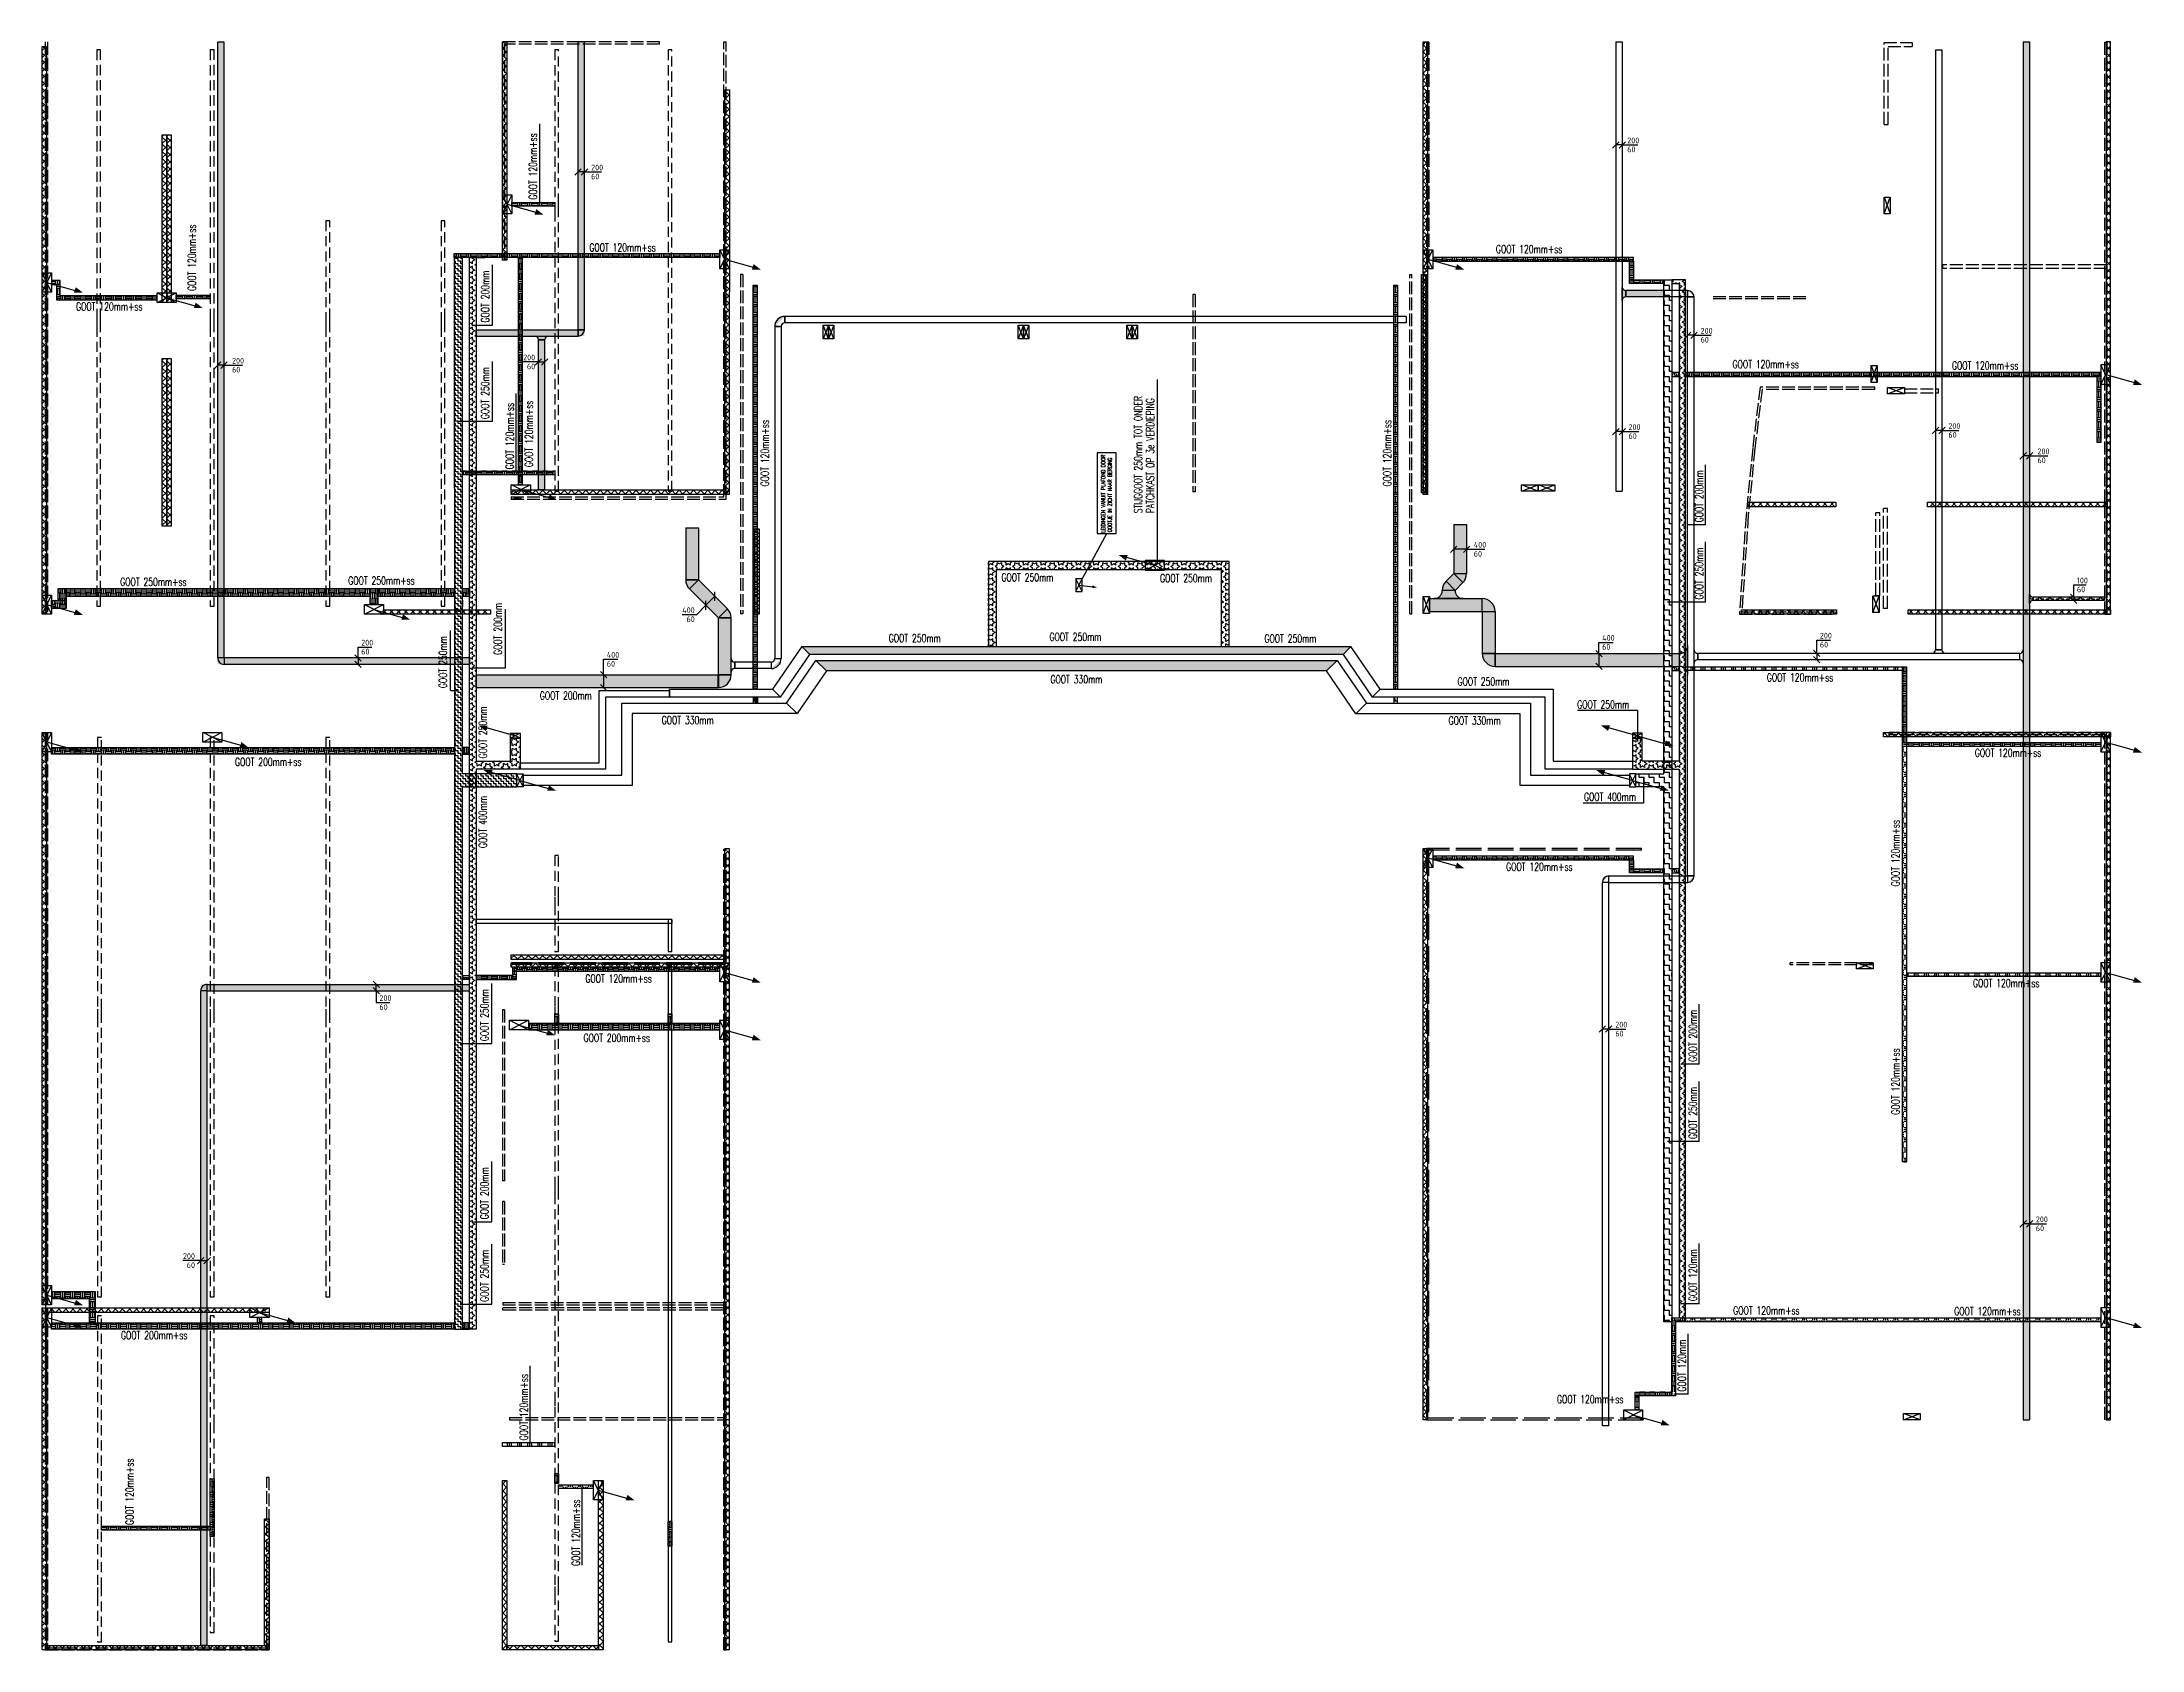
# Model space of a CAD drawing. Header units: millimetres. Extents: x -3262 to 109994, y 0 to 217318.
# Drawn here: x 44309 to 109994, y 29952 to 80252 of the extents above; entities that cross this region are included whole.
import ezdxf
from ezdxf.enums import TextEntityAlignment as Align

# ---------------------------------------------------------------- set-up
doc = ezdxf.new("R2010")
doc.units = ezdxf.units.MM
doc.header["$LTSCALE"] = 100
for name, pattern in [('E_GOOT3', [5, 4, -1]), ('E_GOOT4', [10, 8, -2]), ('HIDDEN2', [4.7625, 3.175, -1.5875])]:
    doc.linetypes.add(name, pattern=pattern)
for name, color, linetype in [('BL$4----_STEMPEL', 7, 'Continuous'), ('ByLayer', 2, 'Continuous'), ('EL6131--_ENERGIEBEDR (1996)', 2, 'Continuous'), ('EL6131--_GEBOUWINST (1996)', 2, 'Continuous'), ('EL6131--_KG_D', 3, 'Continuous'), ('EL6131--_PG', 3, 'Continuous'), ('EL6131--_WG', 3, 'Continuous'), ('EM6131--_KG', 1, 'Continuous')]:
    doc.layers.add(name, color=color, linetype=linetype)
doc.styles.add('buro-018', font='BUROFONT.shx', dxfattribs={"height": 180})
doc.styles.add('CofelyArial', font='arial.ttf')
doc.styles.add('ROMANS', font='ROMANS', dxfattribs={"width": 0.7})
doc.styles.add('STABICAD-018', font='ISOCP.SHX', dxfattribs={"height": 1.8})

msp = doc.modelspace()

# ---------------------------------------------------------------- texts
at = {"layer": 'EL6131--_ENERGIEBEDR (1996)', "color": 1, "linetype": 'Continuous', "style": 'ROMANS', "width": 0.7}
for s, p in [('GOOT 120mm+ss', (59790, 75318)), ('GOOT 120mm+ss', (49121, 72462)), ('GOOT 200mm', (58295, 71474)), ('GOOT 250mm', (58291, 68455)), ('GOOT 120mm+ss', (59665, 66952)), ('STIJGGOOT 250mm TOT ONDER ', (78718, 65510)), ('PATCHKAST OP 3e VERDIEPING', (79097, 65510)), ('GOOT 120mm+ss', (59062, 66884)), ('GOOT 120mm+ss', (67046, 66349)), ('GOOT 120mm+ss', (67046, 66349)), ('GOOT 120mm+ss', (86508, 66349)), ('GOOT 200mm', (96266, 65226)), ('GOOT 250mm', (96266, 62810)), ('GOOT 200mm', (58693, 61080)), ('GOOT 250mm', (56976, 60039)), ('GOOT 250mm', (58222, 57839)), ('GOOT 400mm', (58222, 55037)), ('GOOT 120mm+ss', (102411, 53837)), ('GOOT 250mm', (58272, 48997)), ('GOOT 200mm', (96069, 48351)), ('GOOT 120mm+ss', (102411, 46695)), ('GOOT 250mm', (96069, 45935)), ('GOOT 200mm', (58272, 43424)), ('GOOT 250mm', (58272, 40843)), ('GOOT 120mm', (96069, 40863)), ('GOOT 120mm', (95726, 38033)), ('GOOT 120mm+ss', (59504, 36507)), ('GOOT 120mm+ss', (47175, 33862)), ('GOOT 120mm+ss', (61133, 32580))]:
    msp.add_text(s, height=250, rotation=90, dxfattribs=at).set_placement(p)
for s, p in [('GOOT 120mm+ss', (61429, 73699)), ('GOOT 120mm+ss', (89785, 73649)), ('GOOT 120mm+ss', (45375, 71852)), ('GOOT 120mm+ss', (97186, 70048)), ('GOOT 120mm+ss', (104049, 70007)), ('GOOT 250mm+ss', (46754, 63239)), ('GOOT 250mm+ss', (53888, 63278)), ('GOOT 250mm', (74318, 63380)), ('GOOT 250mm', (79279, 63354)), ('GOOT 250mm', (75821, 61516)), ('GOOT 250mm', (70794, 61479)), ('GOOT 250mm', (82545, 61464)), ('GOOT 330mm', (75851, 60191)), ('GOOT 120mm+ss', (98258, 60249)), ('GOOT 200mm', (59880, 59681)), ('GOOT 250mm', (88584, 60121)), ('GOOT 330mm', (63692, 58914)), ('GOOT 330mm', (88305, 58900)), ('GOOT 250mm', (92328, 59406)), ('GOOT 200mm+ss', (50345, 57607)), ('GOOT 120mm+ss', (104766, 57893)), ('GOOT 400mm', (92539, 56516)), ('GOOT 120mm+ss', (90105, 54328)), ('GOOT 120mm+ss', (61305, 50829)), ('GOOT 120mm+ss', (104707, 50689)), ('GOOT 200mm+ss', (61248, 48975)), ('GOOT 120mm+ss', (97207, 40448)), ('GOOT 120mm+ss', (104120, 40424)), ('GOOT 200mm+ss', (46779, 39672)), ('GOOT 120mm+ss', (91695, 37670))]:
    msp.add_text(s, height=250, dxfattribs=at).set_placement(p)
at = {"layer": 'EL6131--_GEBOUWINST (1996)', "color": 1, "linetype": 'Continuous', "style": 'ROMANS', "width": 0.7}
for s, p in [('LEIDINGEN VANUIT PLAFOND DOOR', (77502, 66119)), ('GOOTJE IN ZICHT NAAR BERGING', (77707, 66083))]:
    msp.add_text(s, height=125, rotation=90, dxfattribs=at).set_placement(p, align=Align.MIDDLE)

# ---------------------------------------------------------------- blocks, each defined once
blk = doc.blocks.new('*X50')
at = {"color": 0}
for p, q in [((48301, 27480), (48301, 27601)), ((48359, 27480), (48359, 27601)), ((48288, 27461), (48408, 27461)), ((48288, 27402), (48408, 27402)), ((48288, 27344), (48408, 27344)), ((48288, 27148), (48408, 27148)), ((48288, 27090), (48408, 27090)), ((48288, 27031), (48408, 27031)), ((48301, 27168), (48301, 27324)), ((48301, 26855), (48301, 27012)), ((48359, 27168), (48359, 27324)), ((48359, 26855), (48359, 27012)), ((48288, 26836), (48408, 26836)), ((48288, 26777), (48408, 26777)), ((48288, 26719), (48408, 26719)), ((48288, 26523), (48408, 26523)), ((48288, 26465), (48408, 26465)), ((48288, 26406), (48408, 26406)), ((48301, 26543), (48301, 26699)), ((48301, 26230), (48301, 26387)), ((48359, 26543), (48359, 26699)), ((48359, 26230), (48359, 26387)), ((48288, 26211), (48408, 26211)), ((48288, 26152), (48408, 26152)), ((48288, 26094), (48408, 26094)), ((48288, 25898), (48408, 25898)), ((48288, 25840), (48408, 25840)), ((48288, 25781), (48408, 25781)), ((48301, 25918), (48301, 26074)), ((48301, 25605), (48301, 25762)), ((48359, 25918), (48359, 26074)), ((48359, 25605), (48359, 25762)), ((48288, 25586), (48408, 25586)), ((48288, 25527), (48408, 25527)), ((48288, 25469), (48408, 25469)), ((48288, 25273), (48408, 25273)), ((48288, 25215), (48408, 25215)), ((48288, 25156), (48408, 25156)), ((48288, 24961), (48408, 24961)), ((48301, 25293), (48301, 25449)), ((48301, 24980), (48301, 25137)), ((48359, 25293), (48359, 25449)), ((48359, 24980), (48359, 25137)), ((48288, 24902), (48408, 24902)), ((48288, 24844), (48408, 24844)), ((48288, 24648), (48408, 24648)), ((48288, 24590), (48408, 24590)), ((48288, 24531), (48408, 24531)), ((48288, 24336), (48408, 24336)), ((48301, 24668), (48301, 24824)), ((48301, 24355), (48301, 24512)), ((48359, 24668), (48359, 24824)), ((48359, 24355), (48359, 24512)), ((48288, 24277), (48408, 24277)), ((48288, 24219), (48408, 24219)), ((48288, 24023), (48408, 24023)), ((48288, 23965), (48408, 23965)), ((48288, 23906), (48408, 23906)), ((48288, 23711), (48408, 23711)), ((48288, 23652), (48408, 23652)), ((48301, 24043), (48301, 24199)), ((48301, 23730), (48301, 23887)), ((48359, 24043), (48359, 24199)), ((48359, 23730), (48359, 23887)), ((48288, 23594), (48408, 23594)), ((48288, 23398), (48408, 23398)), ((48288, 23340), (48408, 23340)), ((48288, 23281), (48408, 23281)), ((48288, 23086), (48408, 23086)), ((48288, 23027), (48408, 23027)), ((48301, 23418), (48301, 23574)), ((48301, 23105), (48301, 23262)), ((48359, 23418), (48359, 23574)), ((48359, 23105), (48359, 23262)), ((48288, 22969), (48408, 22969)), ((48288, 22773), (48408, 22773)), ((48288, 22715), (48408, 22715)), ((48288, 22656), (48408, 22656)), ((48288, 22461), (48408, 22461)), ((48288, 22402), (48408, 22402)), ((48288, 22344), (48408, 22344)), ((48301, 22793), (48301, 22949)), ((48301, 22480), (48301, 22637)), ((48359, 22793), (48359, 22949)), ((48359, 22480), (48359, 22637)), ((48288, 22148), (48408, 22148)), ((48288, 22090), (48408, 22090)), ((48288, 22031), (48408, 22031)), ((48288, 21836), (48408, 21836)), ((48288, 21777), (48408, 21777)), ((48288, 21719), (48408, 21719)), ((48301, 22168), (48301, 22324)), ((48301, 21855), (48301, 22012)), ((48301, 21543), (48301, 21699)), ((48359, 22168), (48359, 22324)), ((48359, 21855), (48359, 22012)), ((48359, 21543), (48359, 21699)), ((48288, 21523), (48408, 21523)), ((48288, 21465), (48408, 21465)), ((48288, 21406), (48408, 21406)), ((48288, 21211), (48408, 21211)), ((48288, 21152), (48408, 21152)), ((48288, 21094), (48408, 21094)), ((48301, 21230), (48301, 21387)), ((48301, 20918), (48301, 21074)), ((48359, 21230), (48359, 21387)), ((48359, 20918), (48359, 21074)), ((48288, 20898), (48408, 20898)), ((48288, 20840), (48408, 20840)), ((48288, 20781), (48408, 20781)), ((48288, 20586), (48408, 20586)), ((48288, 20527), (48408, 20527)), ((48288, 20469), (48408, 20469)), ((48301, 20605), (48301, 20762)), ((48301, 20293), (48301, 20449)), ((48359, 20605), (48359, 20762)), ((48359, 20293), (48359, 20449)), ((48288, 20273), (48408, 20273)), ((48288, 20215), (48408, 20215)), ((48288, 20156), (48408, 20156)), ((48288, 19961), (48408, 19961)), ((48288, 19902), (48408, 19902)), ((48288, 19844), (48408, 19844)), ((48301, 19980), (48301, 20137)), ((48301, 19668), (48301, 19824)), ((48359, 19980), (48359, 20137)), ((48359, 19668), (48359, 19824)), ((48288, 19648), (48408, 19648)), ((48288, 19590), (48408, 19590)), ((48288, 19531), (48408, 19531)), ((48288, 19336), (48408, 19336)), ((48288, 19277), (48408, 19277)), ((48288, 19219), (48408, 19219)), ((48301, 19355), (48301, 19512)), ((48301, 19043), (48301, 19199)), ((48359, 19355), (48359, 19512)), ((48359, 19043), (48359, 19199)), ((48288, 19023), (48408, 19023)), ((48288, 18965), (48408, 18965)), ((48288, 18906), (48408, 18906)), ((48288, 18711), (48408, 18711)), ((48288, 18652), (48408, 18652)), ((48288, 18594), (48408, 18594)), ((48288, 18398), (48408, 18398)), ((48301, 18730), (48301, 18887)), ((48301, 18418), (48301, 18574)), ((48359, 18730), (48359, 18887)), ((48359, 18418), (48359, 18574)), ((48288, 18340), (48408, 18340)), ((48288, 18281), (48408, 18281)), ((48288, 18086), (48408, 18086)), ((48288, 18027), (48408, 18027)), ((48288, 17969), (48408, 17969)), ((48288, 17773), (48408, 17773)), ((48301, 18105), (48301, 18262)), ((48301, 17793), (48301, 17949)), ((48359, 18105), (48359, 18262)), ((48359, 17793), (48359, 17949)), ((48288, 17715), (48408, 17715)), ((48288, 17656), (48408, 17656)), ((48288, 17461), (48408, 17461)), ((48288, 17402), (48408, 17402)), ((48288, 17344), (48408, 17344)), ((48288, 17148), (48408, 17148)), ((48288, 17090), (48408, 17090)), ((48301, 17480), (48301, 17637)), ((48301, 17168), (48301, 17324)), ((48359, 17480), (48359, 17637)), ((48359, 17168), (48359, 17324)), ((48288, 17031), (48408, 17031)), ((48288, 16836), (48408, 16836)), ((48288, 16777), (48408, 16777)), ((48288, 16719), (48408, 16719)), ((48288, 16523), (48408, 16523)), ((48288, 16465), (48408, 16465)), ((48301, 16855), (48301, 17012)), ((48301, 16543), (48301, 16699)), ((48359, 16855), (48359, 17012)), ((48359, 16543), (48359, 16699)), ((48288, 16406), (48408, 16406)), ((48288, 16211), (48408, 16211)), ((48288, 16152), (48408, 16152)), ((48288, 16094), (48408, 16094)), ((48288, 15898), (48408, 15898)), ((48288, 15840), (48408, 15840)), ((48288, 15781), (48408, 15781)), ((48301, 16230), (48301, 16387)), ((48301, 15918), (48301, 16074)), ((48359, 16230), (48359, 16387)), ((48359, 15918), (48359, 16074)), ((48288, 15586), (48408, 15586)), ((48288, 15527), (48408, 15527)), ((48288, 15469), (48408, 15469)), ((48288, 15273), (48408, 15273)), ((48288, 15215), (48408, 15215)), ((48288, 15156), (48408, 15156)), ((48301, 15605), (48301, 15762)), ((48301, 15293), (48301, 15449)), ((48301, 14980), (48301, 15137)), ((48359, 15605), (48359, 15762)), ((48359, 15293), (48359, 15449)), ((48359, 14980), (48359, 15137)), ((48288, 14961), (48408, 14961)), ((48288, 14902), (48408, 14902)), ((48288, 14844), (48408, 14844)), ((48288, 14648), (48408, 14648)), ((48301, 14668), (48301, 14824)), ((48359, 14668), (48359, 14824))]:
    blk.add_line(p, q, dxfattribs=at)
blk = doc.blocks.new('NV-1')
at = {"layer": 'ByLayer'}
for p, q in [((0, 4), (7.91, 0)), ((0, 0), (7.91, 4))]:
    blk.add_line(p, q, dxfattribs=at)
blk.add_lwpolyline([(0, 0), (8, 0), (8, 4), (0, 4)], close=True, dxfattribs=at)
blk = doc.blocks.new('PIJL-UIT')
at = {"layer": 'ByLayer', "color": 2}
blk.add_line((0, 0), (2.92, 10.41), dxfattribs=at)
blk.add_solid([(3.23, 11.35), (1.51, 9.11), (3.24, 8.54)], dxfattribs=at)
blk = doc.blocks.new('*X51')
at = {"color": 0}
for p, q in [((12773, 14345), (12871, 14443)), ((12863, 14303), (12773, 14392)), ((13087, 14303), (12947, 14443)), ((12956, 14303), (13096, 14443)), ((13312, 14303), (13172, 14443)), ((13180, 14303), (13320, 14443)), ((13536, 14303), (13396, 14443)), ((13405, 14303), (13545, 14443)), ((13761, 14303), (13621, 14443)), ((13629, 14303), (13769, 14443)), ((13985, 14303), (13845, 14443)), ((13854, 14303), (13994, 14443)), ((14210, 14303), (14070, 14443)), ((14078, 14303), (14218, 14443)), ((14434, 14303), (14294, 14443)), ((14303, 14303), (14443, 14443)), ((14659, 14303), (14519, 14443)), ((14527, 14303), (14667, 14443)), ((14883, 14303), (14743, 14443)), ((14752, 14303), (14892, 14443)), ((15108, 14303), (14968, 14443)), ((14976, 14303), (15116, 14443)), ((15332, 14303), (15192, 14443)), ((15201, 14303), (15341, 14443)), ((15557, 14303), (15417, 14443)), ((15425, 14303), (15565, 14443)), ((15781, 14303), (15641, 14443)), ((15650, 14303), (15790, 14443)), ((16006, 14303), (15866, 14443)), ((15874, 14303), (16014, 14443)), ((16230, 14303), (16090, 14443)), ((16099, 14303), (16239, 14443)), ((16455, 14303), (16315, 14443)), ((16323, 14303), (16463, 14443)), ((16679, 14303), (16539, 14443)), ((16548, 14303), (16688, 14443)), ((16904, 14303), (16764, 14443)), ((16772, 14303), (16912, 14443)), ((17128, 14303), (16988, 14443)), ((16997, 14303), (17137, 14443)), ((17352, 14303), (17212, 14443)), ((17221, 14303), (17362, 14443)), ((17577, 14303), (17437, 14443)), ((17446, 14303), (17586, 14443)), ((17801, 14303), (17661, 14443)), ((17671, 14303), (17811, 14443)), ((18026, 14303), (17886, 14443)), ((17895, 14303), (18035, 14443)), ((18250, 14303), (18110, 14443)), ((18120, 14303), (18260, 14443)), ((18475, 14303), (18335, 14443)), ((18344, 14303), (18484, 14443)), ((18699, 14303), (18559, 14443)), ((18569, 14303), (18709, 14443)), ((18924, 14303), (18784, 14443)), ((18793, 14303), (18933, 14443)), ((19148, 14303), (19008, 14443)), ((19018, 14303), (19158, 14443)), ((19373, 14303), (19233, 14443)), ((19242, 14303), (19382, 14443)), ((19597, 14303), (19457, 14443)), ((19467, 14303), (19607, 14443)), ((19822, 14303), (19682, 14443)), ((19691, 14303), (19831, 14443)), ((20046, 14303), (19906, 14443)), ((19916, 14303), (20056, 14443)), ((20271, 14303), (20131, 14443)), ((20140, 14303), (20280, 14443)), ((20495, 14303), (20355, 14443)), ((20365, 14303), (20505, 14443)), ((20720, 14303), (20580, 14443)), ((20589, 14303), (20729, 14443)), ((20944, 14303), (20804, 14443)), ((20814, 14303), (20954, 14443)), ((21169, 14303), (21029, 14443)), ((21038, 14303), (21178, 14443)), ((21393, 14303), (21253, 14443)), ((21263, 14303), (21403, 14443)), ((21618, 14303), (21478, 14443)), ((21487, 14303), (21627, 14443)), ((21842, 14303), (21702, 14443)), ((21712, 14303), (21852, 14443)), ((22067, 14303), (21927, 14443)), ((21936, 14303), (22076, 14443)), ((22291, 14303), (22151, 14443)), ((22161, 14303), (22301, 14443)), ((22516, 14303), (22376, 14443)), ((22385, 14303), (22526, 14443)), ((22740, 14303), (22600, 14443)), ((22610, 14303), (22750, 14443)), ((22965, 14303), (22825, 14443)), ((22835, 14303), (22975, 14443)), ((23189, 14303), (23049, 14443)), ((23059, 14303), (23199, 14443)), ((23414, 14303), (23274, 14443)), ((23284, 14303), (23424, 14443)), ((23638, 14303), (23498, 14443)), ((23508, 14303), (23648, 14443)), ((23863, 14303), (23723, 14443)), ((23733, 14303), (23873, 14443)), ((24087, 14303), (23947, 14443)), ((23957, 14303), (24097, 14443)), ((24312, 14303), (24172, 14443)), ((24182, 14303), (24322, 14443)), ((24536, 14303), (24396, 14443)), ((24406, 14303), (24546, 14443)), ((24761, 14303), (24621, 14443)), ((24631, 14303), (24771, 14443)), ((24985, 14303), (24845, 14443)), ((24855, 14303), (24995, 14443)), ((25210, 14303), (25070, 14443)), ((25080, 14303), (25220, 14443)), ((25434, 14303), (25294, 14443)), ((25304, 14303), (25444, 14443)), ((25659, 14303), (25519, 14443)), ((25529, 14303), (25669, 14443)), ((25883, 14303), (25743, 14443)), ((25753, 14303), (25893, 14444)), ((26108, 14303), (25968, 14444)), ((25978, 14303), (26118, 14444)), ((26332, 14304), (26192, 14444)), ((26202, 14304), (26342, 14444)), ((26557, 14304), (26417, 14444)), ((26427, 14304), (26567, 14444)), ((26781, 14304), (26641, 14444)), ((26651, 14304), (26791, 14444)), ((27006, 14304), (26866, 14444)), ((26876, 14304), (27016, 14444)), ((27230, 14304), (27090, 14444)), ((27100, 14304), (27240, 14444)), ((27455, 14304), (27315, 14444)), ((27325, 14304), (27465, 14444)), ((27679, 14304), (27539, 14444)), ((27550, 14304), (27690, 14444)), ((27904, 14304), (27764, 14444)), ((27774, 14304), (27914, 14444)), ((28128, 14304), (27988, 14444)), ((27999, 14304), (28139, 14444)), ((28353, 14304), (28213, 14444)), ((28223, 14304), (28363, 14444)), ((28577, 14304), (28437, 14444)), ((28448, 14304), (28588, 14444)), ((28802, 14304), (28662, 14444)), ((28672, 14304), (28812, 14444)), ((29026, 14304), (28886, 14444)), ((28897, 14304), (29037, 14444)), ((29250, 14304), (29111, 14444)), ((29121, 14304), (29261, 14444)), ((29475, 14304), (29335, 14444)), ((29346, 14304), (29486, 14444)), ((29699, 14304), (29559, 14444)), ((29570, 14304), (29710, 14444)), ((29924, 14304), (29784, 14444)), ((29795, 14304), (29935, 14444)), ((30148, 14304), (30008, 14444)), ((30019, 14304), (30159, 14444)), ((30373, 14304), (30233, 14444)), ((30244, 14304), (30384, 14444)), ((30597, 14304), (30457, 14444)), ((30468, 14304), (30608, 14444)), ((30822, 14304), (30682, 14444)), ((30693, 14304), (30833, 14444)), ((31046, 14304), (30906, 14444)), ((30917, 14304), (31057, 14444)), ((31271, 14304), (31131, 14444)), ((31142, 14304), (31282, 14444)), ((31495, 14304), (31355, 14444)), ((31366, 14304), (31506, 14444)), ((31720, 14304), (31580, 14444)), ((31591, 14304), (31731, 14444)), ((31944, 14304), (31804, 14444)), ((31815, 14304), (31955, 14444)), ((32169, 14304), (32029, 14444)), ((32040, 14304), (32180, 14444)), ((32393, 14304), (32253, 14444)), ((32264, 14304), (32404, 14444)), ((32618, 14304), (32478, 14444)), ((32489, 14304), (32629, 14444)), ((32842, 14304), (32702, 14444)), ((32714, 14304), (32854, 14444)), ((33067, 14304), (32927, 14444)), ((32938, 14304), (33078, 14444)), ((33291, 14304), (33151, 14444)), ((33163, 14304), (33303, 14444)), ((33516, 14304), (33376, 14444)), ((33387, 14304), (33527, 14444)), ((33740, 14304), (33600, 14444)), ((33612, 14304), (33752, 14444)), ((33965, 14304), (33825, 14444)), ((33836, 14304), (33976, 14444)), ((34189, 14304), (34049, 14444)), ((34061, 14304), (34201, 14444)), ((34276, 14442), (34274, 14444))]:
    blk.add_line(p, q, dxfattribs=at)
blk = doc.blocks.new('*X52')
at = {"color": 0}
for p, q in [((37976, 14403), (38014, 14441)), ((38009, 14301), (37976, 14334)), ((38233, 14301), (38093, 14441)), ((38099, 14301), (38239, 14441)), ((38458, 14301), (38318, 14441)), ((38323, 14301), (38463, 14441)), ((38682, 14301), (38542, 14441)), ((38548, 14301), (38688, 14441)), ((38907, 14301), (38767, 14441)), ((38772, 14301), (38912, 14441)), ((39131, 14301), (38991, 14441)), ((38997, 14301), (39137, 14441)), ((39356, 14301), (39216, 14441)), ((39222, 14301), (39362, 14441)), ((39580, 14301), (39440, 14441)), ((39446, 14301), (39586, 14441)), ((39805, 14301), (39665, 14441)), ((39671, 14301), (39811, 14441)), ((40029, 14301), (39889, 14441)), ((39895, 14301), (40035, 14441)), ((40254, 14301), (40114, 14441)), ((40120, 14301), (40260, 14441)), ((40478, 14302), (40338, 14441)), ((40344, 14301), (40484, 14442)), ((40703, 14302), (40563, 14442)), ((40569, 14302), (40709, 14442)), ((40927, 14302), (40787, 14442)), ((40793, 14302), (40933, 14442)), ((41151, 14302), (41011, 14442)), ((41018, 14302), (41158, 14442)), ((41376, 14302), (41236, 14442)), ((41242, 14302), (41382, 14442)), ((41600, 14302), (41460, 14442)), ((41467, 14302), (41607, 14442)), ((41825, 14302), (41685, 14442)), ((41692, 14302), (41832, 14442)), ((42049, 14302), (41909, 14442)), ((41916, 14302), (42056, 14442)), ((42274, 14302), (42134, 14442)), ((42141, 14302), (42281, 14442)), ((42498, 14302), (42358, 14442)), ((42365, 14302), (42505, 14442)), ((42723, 14302), (42583, 14442)), ((42590, 14302), (42730, 14442)), ((42947, 14302), (42807, 14442)), ((42814, 14302), (42954, 14442)), ((43172, 14302), (43032, 14442)), ((43039, 14302), (43179, 14442)), ((43396, 14302), (43256, 14442)), ((43263, 14302), (43403, 14442)), ((43621, 14302), (43481, 14442)), ((43488, 14302), (43628, 14442)), ((43845, 14302), (43705, 14442)), ((43712, 14302), (43852, 14442)), ((44070, 14302), (43930, 14442)), ((43937, 14302), (44077, 14442)), ((44294, 14302), (44154, 14442)), ((44161, 14302), (44302, 14442)), ((44518, 14302), (44379, 14442)), ((44386, 14302), (44526, 14442)), ((44743, 14302), (44603, 14442)), ((44611, 14302), (44751, 14442)), ((44967, 14302), (44827, 14442)), ((44835, 14302), (44975, 14442)), ((45192, 14302), (45052, 14442)), ((45060, 14302), (45200, 14442)), ((45416, 14302), (45276, 14442)), ((45284, 14302), (45424, 14442)), ((45641, 14302), (45501, 14442)), ((45509, 14302), (45649, 14442)), ((45865, 14302), (45725, 14442)), ((45733, 14302), (45873, 14442)), ((46090, 14302), (45950, 14442)), ((45958, 14302), (46098, 14442)), ((46314, 14302), (46174, 14442)), ((46182, 14302), (46322, 14442)), ((46539, 14303), (46399, 14443)), ((46407, 14303), (46547, 14443)), ((46763, 14303), (46623, 14443)), ((46631, 14303), (46771, 14443)), ((46988, 14303), (46848, 14443)), ((46856, 14303), (46996, 14443)), ((47212, 14303), (47072, 14443)), ((47081, 14303), (47221, 14443)), ((47437, 14303), (47297, 14443)), ((47305, 14303), (47445, 14443)), ((47661, 14303), (47521, 14443)), ((47530, 14303), (47670, 14443)), ((47886, 14303), (47746, 14443)), ((47754, 14303), (47894, 14443)), ((48110, 14303), (47970, 14443)), ((47979, 14303), (48119, 14443)), ((48334, 14303), (48194, 14443)), ((48203, 14303), (48343, 14443)), ((48559, 14303), (48419, 14443)), ((48428, 14303), (48568, 14443)), ((48783, 14303), (48643, 14443)), ((48652, 14303), (48792, 14443)), ((49008, 14303), (48868, 14443)), ((48877, 14303), (49017, 14443)), ((49232, 14303), (49092, 14443)), ((49101, 14303), (49241, 14443)), ((49457, 14303), (49317, 14443)), ((49326, 14303), (49466, 14443)), ((49681, 14303), (49541, 14443)), ((49551, 14303), (49691, 14443)), ((49906, 14303), (49766, 14443)), ((49775, 14303), (49915, 14443)), ((50130, 14303), (49990, 14443)), ((50000, 14303), (50140, 14443)), ((50355, 14303), (50215, 14443)), ((50224, 14303), (50364, 14443)), ((50579, 14303), (50439, 14443)), ((50449, 14303), (50589, 14443)), ((50804, 14303), (50664, 14443)), ((50673, 14303), (50813, 14443)), ((51028, 14303), (50888, 14443)), ((50898, 14303), (51038, 14443)), ((51253, 14303), (51113, 14443)), ((51122, 14303), (51262, 14443)), ((51477, 14303), (51337, 14443)), ((51347, 14303), (51487, 14443)), ((51701, 14303), (51562, 14443)), ((51571, 14303), (51711, 14443)), ((51926, 14303), (51786, 14443)), ((51796, 14303), (51936, 14443)), ((52150, 14303), (52010, 14443)), ((52021, 14303), (52161, 14443)), ((52375, 14304), (52235, 14443)), ((52245, 14303), (52385, 14444)), ((52599, 14304), (52459, 14444)), ((52470, 14304), (52610, 14444)), ((52824, 14304), (52684, 14444)), ((52694, 14304), (52834, 14444)), ((53048, 14304), (52908, 14444)), ((52919, 14304), (53059, 14444)), ((53273, 14304), (53133, 14444)), ((53143, 14304), (53283, 14444)), ((53497, 14304), (53357, 14444)), ((53368, 14304), (53508, 14444)), ((53722, 14304), (53582, 14444)), ((53592, 14304), (53732, 14444)), ((53946, 14304), (53806, 14444)), ((53817, 14304), (53957, 14444)), ((54171, 14304), (54031, 14444)), ((54041, 14304), (54181, 14444)), ((54395, 14304), (54255, 14444)), ((54266, 14304), (54406, 14444)), ((54620, 14304), (54480, 14444)), ((54491, 14304), (54631, 14444)), ((54844, 14304), (54704, 14444)), ((54715, 14304), (54855, 14444)), ((55069, 14304), (54929, 14444)), ((54940, 14304), (55080, 14444)), ((55293, 14304), (55153, 14444)), ((55164, 14304), (55304, 14444)), ((55517, 14304), (55377, 14444)), ((55389, 14304), (55529, 14444)), ((55742, 14304), (55602, 14444)), ((55613, 14304), (55753, 14444)), ((55873, 14397), (55826, 14444)), ((55838, 14304), (55873, 14339))]:
    blk.add_line(p, q, dxfattribs=at)
blk = doc.blocks.new('*X53')
at = {"color": 0}
for p, q in [((13097, 29055), (13097, 29175)), ((13156, 29055), (13156, 29175)), ((13176, 29170), (13335, 29170)), ((13176, 29111), (13335, 29111)), ((13355, 29055), (13355, 29175)), ((13414, 29055), (13414, 29175)), ((13474, 29055), (13474, 29175)), ((13494, 29170), (13523, 29170)), ((13494, 29111), (13523, 29111)), ((13523, 29170), (13643, 29170)), ((13523, 29111), (13643, 29111)), ((13523, 29051), (13643, 29051)), ((13573, 28873), (13573, 29031)), ((13633, 28873), (13633, 29031)), ((13523, 28853), (13643, 28853)), ((13523, 28793), (13643, 28793)), ((13523, 28734), (13643, 28734)), ((13523, 28535), (13643, 28535)), ((13523, 28476), (13643, 28476)), ((13523, 28416), (13643, 28416)), ((13573, 28555), (13573, 28714)), ((13573, 28238), (13573, 28396)), ((13633, 28555), (13633, 28714)), ((13633, 28238), (13633, 28396)), ((13523, 28218), (13643, 28218)), ((13523, 28158), (13643, 28158)), ((13523, 28099), (13643, 28099)), ((13573, 28027), (13573, 28079)), ((13633, 28027), (13633, 28079)), ((13652, 28000), (13811, 28000)), ((13652, 27940), (13811, 27940)), ((13672, 27907), (13672, 27920)), ((13732, 27907), (13732, 27920)), ((13791, 27907), (13791, 27920)), ((13831, 27920), (13831, 28027)), ((13891, 27920), (13891, 28027)), ((13950, 27920), (13950, 28027)), ((13970, 28000), (14129, 28000)), ((13970, 27940), (14129, 27940)), ((13990, 27907), (13990, 27920)), ((14049, 27907), (14049, 27920)), ((14109, 27907), (14109, 27920)), ((14149, 27920), (14149, 28027)), ((14208, 27920), (14208, 28027)), ((14268, 27920), (14268, 28027)), ((14288, 28000), (14446, 28000)), ((14288, 27940), (14446, 27940)), ((14307, 27907), (14307, 27920)), ((14367, 27907), (14367, 27920)), ((14426, 27907), (14426, 27920)), ((14466, 27920), (14466, 28027)), ((14526, 27920), (14526, 28027)), ((14585, 27920), (14585, 28027)), ((14605, 28000), (14764, 28000)), ((14605, 27940), (14764, 27940)), ((14625, 27907), (14625, 27920)), ((14684, 27907), (14684, 27920)), ((14744, 27907), (14744, 27920)), ((14784, 27920), (14784, 28027)), ((14843, 27920), (14843, 28027)), ((14903, 27920), (14903, 28027)), ((14922, 28000), (15081, 28000)), ((14922, 27940), (15081, 27940)), ((14942, 27907), (14942, 27920)), ((15002, 27907), (15002, 27920)), ((15061, 27907), (15061, 27920)), ((15101, 27920), (15101, 28027)), ((15161, 27920), (15161, 28027)), ((15220, 27920), (15220, 28027)), ((15240, 28000), (15399, 28000)), ((15240, 27940), (15399, 27940)), ((15260, 27907), (15260, 27920)), ((15319, 27907), (15319, 27920)), ((15379, 27907), (15379, 27920)), ((15419, 27920), (15419, 28027)), ((15478, 27920), (15478, 28027)), ((15538, 27920), (15538, 28027)), ((15558, 28000), (15716, 28000)), ((15558, 27940), (15716, 27940)), ((15577, 27907), (15577, 27920)), ((15637, 27907), (15637, 27920)), ((15696, 27907), (15696, 27920)), ((15736, 27920), (15736, 28027)), ((15796, 27920), (15796, 28027)), ((15840, 27900), (15875, 27900)), ((15840, 27841), (15875, 27841)), ((15840, 27781), (15875, 27781)), ((15855, 27920), (15855, 28027)), ((15855, 27603), (15855, 27761)), ((15875, 28000), (15960, 28000)), ((15875, 27940), (15960, 27940)), ((15875, 27742), (15960, 27742)), ((15875, 27682), (15960, 27682)), ((15875, 27622), (15960, 27622)), ((15895, 27761), (15895, 27920)), ((15895, 27601), (15895, 27603)), ((15954, 27761), (15954, 27920)), ((15954, 27601), (15954, 27603))]:
    blk.add_line(p, q, dxfattribs=at)
blk = doc.blocks.new('*X54')
at = {"color": 0}
for p, q in [((15840, 27583), (15875, 27583)), ((15840, 27523), (15875, 27523)), ((15840, 27464), (15875, 27464)), ((15840, 27265), (15875, 27265)), ((15840, 27206), (15875, 27206)), ((15840, 27146), (15875, 27146)), ((15840, 26948), (15875, 26948)), ((15875, 27424), (15960, 27424)), ((15875, 27365), (15960, 27365)), ((15875, 27305), (15960, 27305)), ((15875, 27107), (15960, 27107)), ((15875, 27047), (15960, 27047)), ((15875, 26988), (15960, 26988)), ((15840, 26888), (15875, 26888)), ((15840, 26829), (15875, 26829)), ((15840, 26630), (15875, 26630)), ((15840, 26571), (15875, 26571)), ((15840, 26511), (15875, 26511)), ((15840, 26313), (15875, 26313)), ((15875, 26789), (15960, 26789)), ((15875, 26730), (15960, 26730)), ((15875, 26670), (15960, 26670)), ((15875, 26472), (15960, 26472)), ((15875, 26412), (15960, 26412)), ((15875, 26352), (15960, 26352)), ((15840, 26253), (15875, 26253)), ((15840, 26194), (15875, 26194)), ((15840, 25995), (15875, 25995)), ((15840, 25936), (15875, 25936)), ((15840, 25876), (15875, 25876)), ((15840, 25678), (15875, 25678)), ((15840, 25618), (15875, 25618)), ((15875, 26154), (15960, 26154)), ((15875, 26095), (15960, 26095)), ((15875, 26035), (15960, 26035)), ((15875, 25837), (15960, 25837)), ((15875, 25777), (15960, 25777)), ((15875, 25718), (15960, 25718)), ((15840, 25559), (15875, 25559)), ((15840, 25360), (15875, 25360)), ((15840, 25301), (15875, 25301)), ((15840, 25241), (15875, 25241)), ((15840, 25043), (15875, 25043)), ((15840, 24983), (15875, 24983)), ((15875, 25519), (15960, 25519)), ((15875, 25460), (15960, 25460)), ((15875, 25400), (15960, 25400)), ((15875, 25202), (15960, 25202)), ((15875, 25142), (15960, 25142)), ((15875, 25082), (15960, 25082)), ((15840, 24924), (15875, 24924)), ((15840, 24725), (15875, 24725)), ((15840, 24666), (15875, 24666)), ((15840, 24606), (15875, 24606)), ((15840, 24408), (15875, 24408)), ((15840, 24348), (15875, 24348)), ((15875, 24884), (15960, 24884)), ((15875, 24825), (15960, 24825)), ((15875, 24765), (15960, 24765)), ((15875, 24567), (15960, 24567)), ((15875, 24507), (15960, 24507)), ((15875, 24448), (15960, 24448)), ((15840, 24289), (15875, 24289)), ((15840, 24090), (15875, 24090)), ((15840, 24031), (15875, 24031)), ((15840, 23971), (15875, 23971)), ((15840, 23773), (15875, 23773)), ((15840, 23713), (15875, 23713)), ((15840, 23654), (15875, 23654)), ((15875, 24249), (15960, 24249)), ((15875, 24190), (15960, 24190)), ((15875, 24130), (15960, 24130)), ((15875, 23932), (15960, 23932)), ((15875, 23872), (15960, 23872)), ((15875, 23812), (15960, 23812)), ((15840, 23455), (15875, 23455)), ((15840, 23396), (15875, 23396)), ((15840, 23336), (15875, 23336)), ((15840, 23138), (15875, 23138)), ((15840, 23078), (15875, 23078)), ((15840, 23019), (15875, 23019)), ((15875, 23614), (15960, 23614)), ((15875, 23555), (15960, 23555)), ((15875, 23495), (15960, 23495)), ((15875, 23297), (15960, 23297)), ((15875, 23237), (15960, 23237)), ((15875, 23178), (15960, 23178)), ((15840, 22820), (15875, 22820)), ((15840, 22761), (15875, 22761)), ((15840, 22701), (15875, 22701)), ((15840, 22503), (15875, 22503)), ((15840, 22443), (15875, 22443)), ((15840, 22384), (15875, 22384)), ((15875, 22979), (15960, 22979)), ((15875, 22920), (15960, 22920)), ((15875, 22860), (15960, 22860)), ((15875, 22662), (15960, 22662)), ((15875, 22602), (15960, 22602)), ((15875, 22542), (15960, 22542)), ((15875, 22344), (15960, 22344)), ((15840, 22185), (15875, 22185)), ((15840, 22126), (15875, 22126)), ((15840, 22066), (15875, 22066)), ((15840, 21868), (15875, 21868)), ((15840, 21808), (15875, 21808)), ((15840, 21749), (15875, 21749)), ((15875, 22285), (15960, 22285)), ((15875, 22225), (15960, 22225)), ((15875, 22027), (15960, 22027)), ((15875, 21967), (15960, 21967)), ((15875, 21908), (15960, 21908)), ((15875, 21709), (15960, 21709)), ((15840, 21550), (15875, 21550)), ((15840, 21491), (15875, 21491)), ((15840, 21431), (15875, 21431)), ((15840, 21233), (15875, 21233)), ((15840, 21173), (15875, 21173)), ((15840, 21114), (15875, 21114)), ((15875, 21650), (15960, 21650)), ((15875, 21590), (15960, 21590)), ((15875, 21392), (15960, 21392)), ((15875, 21332), (15960, 21332)), ((15875, 21272), (15960, 21272)), ((15875, 21074), (15960, 21074)), ((15840, 20915), (15875, 20915)), ((15840, 20856), (15875, 20856)), ((15840, 20796), (15875, 20796)), ((15840, 20598), (15875, 20598)), ((15840, 20538), (15875, 20538)), ((15840, 20479), (15875, 20479)), ((15875, 21015), (15960, 21015)), ((15875, 20955), (15960, 20955)), ((15875, 20757), (15960, 20757)), ((15875, 20697), (15960, 20697)), ((15875, 20638), (15960, 20638)), ((15875, 20439), (15960, 20439)), ((15875, 20380), (15960, 20380)), ((15840, 20280), (15875, 20280)), ((15840, 20221), (15875, 20221)), ((15840, 20161), (15875, 20161)), ((15840, 19963), (15875, 19963)), ((15840, 19903), (15875, 19903)), ((15840, 19844), (15875, 19844)), ((15875, 20320), (15960, 20320)), ((15875, 20122), (15960, 20122)), ((15875, 20062), (15960, 20062)), ((15875, 20002), (15960, 20002)), ((15875, 19804), (15960, 19804)), ((15875, 19745), (15960, 19745)), ((15840, 19645), (15875, 19645)), ((15840, 19586), (15875, 19586)), ((15840, 19526), (15875, 19526)), ((15840, 19328), (15875, 19328)), ((15840, 19268), (15875, 19268)), ((15840, 19209), (15875, 19209)), ((15875, 19685), (15960, 19685)), ((15875, 19487), (15960, 19487)), ((15875, 19427), (15960, 19427)), ((15875, 19368), (15960, 19368)), ((15875, 19169), (15960, 19169)), ((15875, 19110), (15960, 19110)), ((15875, 19050), (15960, 19050)), ((15840, 19010), (15875, 19010)), ((15840, 18951), (15875, 18951)), ((15840, 18891), (15875, 18891)), ((15840, 18693), (15875, 18693)), ((15840, 18633), (15875, 18633)), ((15840, 18574), (15875, 18574)), ((15875, 18852), (15960, 18852)), ((15875, 18792), (15960, 18792)), ((15875, 18732), (15960, 18732)), ((15875, 18534), (15960, 18534)), ((15875, 18475), (15960, 18475)), ((15875, 18415), (15960, 18415)), ((15840, 18375), (15875, 18375)), ((15840, 18316), (15875, 18316)), ((15840, 18256), (15875, 18256)), ((15840, 18058), (15875, 18058)), ((15840, 17998), (15875, 17998)), ((15840, 17939), (15875, 17939)), ((15840, 17740), (15875, 17740)), ((15875, 18217), (15960, 18217)), ((15875, 18157), (15960, 18157)), ((15875, 18098), (15960, 18098)), ((15875, 17899), (15960, 17899)), ((15875, 17840), (15960, 17840)), ((15875, 17780), (15960, 17780)), ((15840, 17681), (15875, 17681)), ((15840, 17621), (15875, 17621)), ((15840, 17423), (15875, 17423)), ((15840, 17363), (15875, 17363)), ((15840, 17304), (15875, 17304)), ((15840, 17105), (15875, 17105)), ((15875, 17582), (15960, 17582)), ((15875, 17522), (15960, 17522)), ((15875, 17462), (15960, 17462)), ((15875, 17264), (15960, 17264)), ((15875, 17205), (15960, 17205)), ((15875, 17145), (15960, 17145)), ((15840, 17046), (15875, 17046)), ((15840, 16986), (15875, 16986)), ((15840, 16788), (15875, 16788)), ((15840, 16728), (15875, 16728)), ((15840, 16669), (15875, 16669)), ((15840, 16470), (15875, 16470)), ((15875, 16947), (15960, 16947)), ((15875, 16887), (15960, 16887)), ((15875, 16828), (15960, 16828)), ((15875, 16629), (15960, 16629)), ((15875, 16570), (15960, 16570)), ((15875, 16510), (15960, 16510)), ((15840, 16411), (15875, 16411)), ((15840, 16351), (15875, 16351)), ((15840, 16153), (15875, 16153)), ((15840, 16093), (15875, 16093)), ((15840, 16034), (15875, 16034)), ((15840, 15835), (15875, 15835)), ((15840, 15776), (15875, 15776)), ((15875, 16312), (15960, 16312)), ((15875, 16252), (15960, 16252)), ((15875, 16192), (15960, 16192)), ((15875, 15994), (15960, 15994)), ((15875, 15935), (15960, 15935)), ((15875, 15875), (15960, 15875)), ((15840, 15716), (15875, 15716)), ((15840, 15518), (15875, 15518)), ((15840, 15458), (15875, 15458)), ((15840, 15399), (15875, 15399)), ((15840, 15200), (15875, 15200)), ((15840, 15141), (15875, 15141)), ((15875, 15677), (15960, 15677)), ((15875, 15617), (15960, 15617)), ((15875, 15558), (15960, 15558)), ((15875, 15359), (15960, 15359)), ((15875, 15300), (15960, 15300)), ((15875, 15240), (15960, 15240)), ((15840, 15081), (15875, 15081)), ((15840, 14883), (15875, 14883)), ((15840, 14823), (15875, 14823)), ((15840, 14764), (15875, 14764)), ((15875, 15042), (15960, 15042)), ((15875, 14982), (15960, 14982)), ((15875, 14922), (15960, 14922)), ((15875, 14724), (15960, 14724)), ((15875, 14665), (15960, 14665)), ((15875, 14605), (15960, 14605))]:
    blk.add_line(p, q, dxfattribs=at)
blk = doc.blocks.new('*X55')
at = {"color": 0}
for p, q in [((41791, 35664), (41723, 35732)), ((41726, 35664), (41866, 35804)), ((42015, 35664), (41875, 35804)), ((41950, 35664), (42090, 35804)), ((42240, 35664), (42100, 35804)), ((42175, 35664), (42315, 35804)), ((42464, 35664), (42324, 35804)), ((42399, 35664), (42539, 35804)), ((42689, 35664), (42549, 35804)), ((42624, 35664), (42764, 35804)), ((42913, 35664), (42773, 35804)), ((42848, 35664), (42988, 35804)), ((43138, 35664), (42998, 35804)), ((43073, 35664), (43213, 35804)), ((43362, 35664), (43222, 35804)), ((43297, 35664), (43437, 35804)), ((43587, 35664), (43447, 35804)), ((43522, 35664), (43662, 35804)), ((43811, 35664), (43671, 35804)), ((43746, 35664), (43886, 35804)), ((44036, 35664), (43896, 35804)), ((43971, 35664), (44111, 35804)), ((44260, 35664), (44120, 35804)), ((44195, 35664), (44335, 35804)), ((44485, 35664), (44345, 35804)), ((44420, 35664), (44560, 35804)), ((44709, 35664), (44569, 35804)), ((44644, 35664), (44784, 35804)), ((44934, 35664), (44794, 35804)), ((44869, 35664), (45009, 35804)), ((45158, 35664), (45018, 35804)), ((45093, 35664), (45233, 35804)), ((45383, 35664), (45243, 35804)), ((45318, 35664), (45458, 35804)), ((45607, 35664), (45467, 35804)), ((45542, 35664), (45682, 35804)), ((45832, 35664), (45692, 35804)), ((45767, 35664), (45907, 35804)), ((46056, 35664), (45916, 35804)), ((45991, 35664), (46131, 35804)), ((46281, 35664), (46141, 35804)), ((46216, 35664), (46356, 35804)), ((46505, 35664), (46365, 35804)), ((46440, 35664), (46580, 35804)), ((46730, 35664), (46590, 35804)), ((46665, 35664), (46805, 35804)), ((46954, 35664), (46814, 35804)), ((46889, 35664), (47029, 35804)), ((47179, 35664), (47039, 35804)), ((47114, 35664), (47254, 35804)), ((47403, 35664), (47263, 35804)), ((47338, 35664), (47478, 35804)), ((47628, 35664), (47488, 35804)), ((47563, 35664), (47703, 35804)), ((47852, 35664), (47712, 35804)), ((47787, 35664), (47927, 35804)), ((48077, 35664), (47937, 35804)), ((48012, 35664), (48152, 35804)), ((48301, 35664), (48161, 35804)), ((48236, 35664), (48376, 35804)), ((48526, 35664), (48386, 35804)), ((48461, 35664), (48601, 35804)), ((48750, 35664), (48610, 35804)), ((48685, 35664), (48825, 35804)), ((48975, 35664), (48835, 35804)), ((48910, 35664), (49050, 35804)), ((49199, 35664), (49059, 35804)), ((49134, 35664), (49274, 35804)), ((49424, 35664), (49284, 35804)), ((49359, 35664), (49499, 35804)), ((49648, 35664), (49508, 35804)), ((49583, 35664), (49723, 35804)), ((49873, 35664), (49733, 35804)), ((49808, 35664), (49948, 35804)), ((50097, 35664), (49957, 35804)), ((50033, 35664), (50173, 35804)), ((50322, 35664), (50182, 35804)), ((50257, 35664), (50397, 35804)), ((50546, 35664), (50406, 35804)), ((50482, 35664), (50622, 35804)), ((50771, 35664), (50631, 35804)), ((50706, 35664), (50846, 35804)), ((50995, 35664), (50855, 35804)), ((50931, 35664), (51071, 35804)), ((51220, 35664), (51080, 35804)), ((51155, 35664), (51295, 35804)), ((51444, 35664), (51304, 35804)), ((51380, 35664), (51520, 35804)), ((51669, 35664), (51529, 35804)), ((51604, 35664), (51744, 35804)), ((51893, 35664), (51753, 35804)), ((51829, 35664), (51969, 35804)), ((52118, 35664), (51978, 35804)), ((52053, 35664), (52193, 35804)), ((52342, 35664), (52202, 35804)), ((52278, 35664), (52418, 35804)), ((52567, 35664), (52427, 35804)), ((52502, 35664), (52642, 35804)), ((52791, 35664), (52651, 35804)), ((52727, 35664), (52867, 35804)), ((53016, 35664), (52876, 35804)), ((52951, 35664), (53091, 35804)), ((53240, 35664), (53100, 35804)), ((53176, 35664), (53316, 35804)), ((53465, 35664), (53325, 35804)), ((53400, 35664), (53540, 35804)), ((53689, 35664), (53549, 35804)), ((53625, 35664), (53765, 35804)), ((53914, 35664), (53774, 35804)), ((53849, 35664), (53989, 35804)), ((54138, 35664), (53998, 35804)), ((54074, 35664), (54214, 35804)), ((54363, 35664), (54223, 35804)), ((54298, 35664), (54438, 35804)), ((54587, 35664), (54447, 35804)), ((54523, 35664), (54663, 35804)), ((54812, 35664), (54672, 35804)), ((54747, 35664), (54887, 35804)), ((55036, 35664), (54896, 35804)), ((54972, 35664), (55112, 35804)), ((55261, 35664), (55121, 35804)), ((55196, 35664), (55336, 35804)), ((55486, 35664), (55346, 35804)), ((55421, 35664), (55561, 35804)), ((55710, 35664), (55570, 35804)), ((55645, 35664), (55785, 35804)), ((55873, 35726), (55795, 35804)), ((55870, 35664), (55873, 35667))]:
    blk.add_line(p, q, dxfattribs=at)
blk = doc.blocks.new('*X56')
at = {"color": 0}
for p, q in [((26640, 27900), (26670, 27900)), ((26640, 27841), (26670, 27841)), ((26670, 28000), (26760, 28000)), ((26670, 27940), (26760, 27940))]:
    blk.add_line(p, q, dxfattribs=at)
blk = doc.blocks.new('*X57')
at = {"color": 0}
for p, q in [((32573, 29051), (32702, 29051)), ((32702, 29051), (32702, 29152)), ((32861, 29051), (32978, 29051)), ((32861, 28892), (32861, 29051)), ((15875, 28257), (16034, 28257)), ((15875, 28099), (15875, 28257)), ((16034, 28257), (16034, 28277)), ((16192, 28257), (16351, 28257)), ((16192, 28099), (16192, 28257)), ((16351, 28257), (16351, 28277)), ((16510, 28257), (16669, 28257)), ((16510, 28099), (16510, 28257)), ((16669, 28257), (16669, 28277)), ((16828, 28257), (16986, 28257)), ((16828, 28099), (16828, 28257)), ((16986, 28257), (16986, 28277)), ((17145, 28257), (17304, 28257)), ((17145, 28099), (17145, 28257)), ((17304, 28257), (17304, 28277)), ((17462, 28257), (17621, 28257)), ((17462, 28099), (17462, 28257)), ((17621, 28257), (17621, 28277)), ((17780, 28257), (17939, 28257)), ((17780, 28099), (17780, 28257)), ((17939, 28257), (17939, 28277)), ((18098, 28257), (18256, 28257)), ((18098, 28099), (18098, 28257)), ((18256, 28257), (18256, 28277)), ((18415, 28257), (18574, 28257)), ((18415, 28099), (18415, 28257)), ((18574, 28257), (18574, 28277)), ((18732, 28257), (18891, 28257)), ((18732, 28099), (18732, 28257)), ((18891, 28257), (18891, 28277)), ((19050, 28257), (19209, 28257)), ((19050, 28099), (19050, 28257)), ((19209, 28257), (19209, 28277)), ((19368, 28257), (19526, 28257)), ((19368, 28099), (19368, 28257)), ((19526, 28257), (19526, 28277)), ((19685, 28257), (19844, 28257)), ((19685, 28099), (19685, 28257)), ((19844, 28257), (19844, 28277)), ((20002, 28257), (20161, 28257)), ((20002, 28099), (20002, 28257)), ((20161, 28257), (20161, 28277)), ((20320, 28257), (20479, 28257)), ((20320, 28099), (20320, 28257)), ((20479, 28257), (20479, 28277)), ((20638, 28257), (20796, 28257)), ((20638, 28099), (20638, 28257)), ((20796, 28257), (20796, 28277)), ((20955, 28257), (21114, 28257)), ((20955, 28099), (20955, 28257)), ((21114, 28257), (21114, 28277)), ((21272, 28257), (21431, 28257)), ((21272, 28099), (21272, 28257)), ((21431, 28257), (21431, 28277)), ((21590, 28257), (21749, 28257)), ((21590, 28099), (21590, 28257)), ((21749, 28257), (21749, 28277)), ((21908, 28257), (22066, 28257)), ((21908, 28099), (21908, 28257)), ((22066, 28257), (22066, 28277)), ((22225, 28257), (22384, 28257)), ((22225, 28099), (22225, 28257)), ((22384, 28257), (22384, 28277)), ((22542, 28257), (22701, 28257)), ((22542, 28099), (22542, 28257)), ((22701, 28257), (22701, 28277)), ((22860, 28257), (23019, 28257)), ((22860, 28099), (22860, 28257)), ((23019, 28257), (23019, 28277)), ((23178, 28257), (23336, 28257)), ((23178, 28099), (23178, 28257)), ((23336, 28257), (23336, 28277)), ((23495, 28257), (23654, 28257)), ((23495, 28099), (23495, 28257)), ((23654, 28257), (23654, 28277)), ((23812, 28257), (23971, 28257)), ((23812, 28099), (23812, 28257)), ((23971, 28257), (23971, 28277)), ((24130, 28257), (24289, 28257)), ((24130, 28099), (24130, 28257)), ((24289, 28257), (24289, 28277)), ((24448, 28257), (24606, 28257)), ((24448, 28099), (24448, 28257)), ((24606, 28257), (24606, 28277)), ((24765, 28257), (24924, 28257)), ((24765, 28099), (24765, 28257)), ((24924, 28257), (24924, 28277)), ((25082, 28257), (25241, 28257)), ((25082, 28099), (25082, 28257)), ((25241, 28257), (25241, 28277)), ((25400, 28257), (25559, 28257)), ((25400, 28099), (25400, 28257)), ((25559, 28257), (25559, 28277)), ((25718, 28257), (25876, 28257)), ((25718, 28099), (25718, 28257)), ((25876, 28257), (25876, 28277)), ((26035, 28257), (26194, 28257)), ((26035, 28099), (26035, 28257)), ((26194, 28257), (26194, 28277)), ((26352, 28257), (26511, 28257)), ((26352, 28099), (26352, 28257)), ((26511, 28257), (26511, 28277)), ((26670, 28257), (26829, 28257)), ((26670, 28099), (26670, 28257)), ((26829, 28257), (26829, 28277)), ((26988, 28257), (27146, 28257)), ((26988, 28099), (26988, 28257)), ((27146, 28257), (27146, 28277)), ((27305, 28257), (27464, 28257)), ((27305, 28099), (27305, 28257)), ((27464, 28257), (27464, 28277)), ((27622, 28257), (27781, 28257)), ((27622, 28099), (27622, 28257)), ((27781, 28257), (27781, 28277)), ((27940, 28257), (28099, 28257)), ((27940, 28099), (27940, 28257)), ((28099, 28257), (28099, 28277)), ((28257, 28257), (28416, 28257)), ((28257, 28099), (28257, 28257)), ((28416, 28257), (28416, 28277)), ((28575, 28257), (28734, 28257)), ((28575, 28099), (28575, 28257)), ((28734, 28257), (28734, 28277)), ((28892, 28257), (29051, 28257)), ((28892, 28099), (28892, 28257)), ((29051, 28257), (29051, 28277)), ((29210, 28257), (29369, 28257)), ((29210, 28099), (29210, 28257)), ((29369, 28257), (29369, 28277)), ((29528, 28257), (29686, 28257)), ((29528, 28099), (29528, 28257)), ((29686, 28257), (29686, 28277)), ((29845, 28257), (30004, 28257)), ((29845, 28099), (29845, 28257)), ((30004, 28257), (30004, 28277)), ((30162, 28257), (30321, 28257)), ((30162, 28099), (30162, 28257)), ((30321, 28257), (30321, 28277)), ((30480, 28257), (30639, 28257)), ((30480, 28099), (30480, 28257)), ((30639, 28257), (30639, 28277)), ((30798, 28257), (30956, 28257)), ((30798, 28099), (30798, 28257)), ((30956, 28257), (30956, 28277)), ((31115, 28257), (31274, 28257)), ((31115, 28099), (31115, 28257)), ((31274, 28257), (31274, 28277)), ((31432, 28257), (31591, 28257)), ((31432, 28099), (31432, 28257)), ((31591, 28257), (31591, 28277)), ((31750, 28257), (31909, 28257)), ((31750, 28099), (31750, 28257)), ((31909, 28257), (31909, 28277)), ((32068, 28257), (32226, 28257)), ((32068, 28099), (32068, 28257)), ((32226, 28257), (32226, 28277)), ((32385, 28257), (32544, 28257)), ((32385, 28099), (32385, 28257)), ((32544, 28257), (32544, 28277)), ((32573, 28734), (32702, 28734)), ((32573, 28416), (32702, 28416)), ((32702, 28892), (32861, 28892)), ((32702, 28734), (32702, 28892)), ((32702, 28575), (32861, 28575)), ((32702, 28416), (32702, 28575)), ((32702, 28257), (32861, 28257)), ((32702, 28099), (32702, 28257)), ((32861, 28734), (32978, 28734)), ((32861, 28575), (32861, 28734)), ((32861, 28416), (32978, 28416)), ((32861, 28257), (32861, 28416)), ((33020, 28257), (33179, 28257)), ((33020, 28099), (33020, 28257)), ((33179, 28257), (33179, 28277)), ((33338, 28257), (33496, 28257)), ((33338, 28099), (33338, 28257)), ((33496, 28257), (33496, 28277)), ((33655, 28257), (33814, 28257)), ((33655, 28099), (33655, 28257)), ((33814, 28257), (33814, 28277)), ((33972, 28257), (34131, 28257)), ((33972, 28099), (33972, 28257)), ((34131, 28257), (34131, 28277)), ((34290, 28257), (34449, 28257)), ((34290, 28099), (34290, 28257)), ((34449, 28257), (34449, 28277)), ((34608, 28257), (34766, 28257)), ((34608, 28099), (34608, 28257)), ((34766, 28257), (34766, 28277)), ((34925, 28257), (35084, 28257)), ((34925, 28099), (34925, 28257)), ((35084, 28257), (35084, 28277)), ((35242, 28257), (35401, 28257)), ((35242, 28099), (35242, 28257)), ((35401, 28257), (35401, 28277)), ((35560, 28257), (35719, 28257)), ((35560, 28099), (35560, 28257)), ((35719, 28257), (35719, 28277)), ((35878, 28257), (36036, 28257)), ((35878, 28099), (35878, 28257)), ((36036, 28257), (36036, 28277)), ((36195, 28257), (36354, 28257)), ((36195, 28099), (36195, 28257)), ((36354, 28257), (36354, 28277)), ((36512, 28257), (36671, 28257)), ((36512, 28099), (36512, 28257)), ((36671, 28257), (36671, 28277)), ((36830, 28257), (36989, 28257)), ((36830, 28099), (36830, 28257)), ((36989, 28257), (36989, 28277)), ((37148, 28257), (37306, 28257)), ((37148, 28099), (37148, 28257)), ((37306, 28257), (37306, 28277)), ((37465, 28257), (37624, 28257)), ((37465, 28099), (37465, 28257)), ((37624, 28257), (37624, 28277)), ((37782, 28257), (37941, 28257)), ((37782, 28099), (37782, 28257)), ((37941, 28257), (37941, 28277)), ((38100, 28257), (38259, 28257)), ((38100, 28099), (38100, 28257)), ((38259, 28257), (38259, 28277)), ((38418, 28257), (38576, 28257)), ((38418, 28099), (38418, 28257)), ((38576, 28257), (38576, 28277)), ((38735, 28257), (38894, 28257)), ((38735, 28099), (38735, 28257)), ((38894, 28257), (38894, 28277)), ((39052, 28257), (39211, 28257)), ((39052, 28099), (39052, 28257)), ((39211, 28257), (39211, 28277)), ((39370, 28257), (39529, 28257)), ((39370, 28099), (39370, 28257)), ((39529, 28257), (39529, 28277)), ((39688, 28257), (39846, 28257)), ((39688, 28099), (39688, 28257)), ((39846, 28257), (39846, 28277)), ((40005, 28257), (40164, 28257)), ((40005, 28099), (40005, 28257)), ((40164, 28257), (40164, 28277)), ((40322, 28257), (40481, 28257)), ((40322, 28099), (40322, 28257)), ((40481, 28257), (40481, 28277)), ((40640, 28257), (40799, 28257)), ((40640, 28099), (40640, 28257)), ((40799, 28257), (40799, 28277)), ((40958, 28257), (41116, 28257)), ((40958, 28099), (40958, 28257)), ((41116, 28257), (41116, 28277)), ((41275, 28257), (41434, 28257)), ((41275, 28099), (41275, 28257)), ((41434, 28257), (41434, 28277)), ((41592, 28257), (41751, 28257)), ((41592, 28099), (41592, 28257)), ((41751, 28257), (41751, 28277)), ((41910, 28257), (42069, 28257)), ((41910, 28099), (41910, 28257)), ((42069, 28257), (42069, 28277)), ((42228, 28257), (42386, 28257)), ((42228, 28099), (42228, 28257)), ((42386, 28257), (42386, 28277)), ((42545, 28257), (42704, 28257)), ((42545, 28099), (42545, 28257)), ((42704, 28257), (42704, 28277)), ((42862, 28257), (43021, 28257)), ((42862, 28099), (42862, 28257)), ((43021, 28257), (43021, 28277)), ((43180, 28257), (43339, 28257)), ((43180, 28099), (43180, 28257)), ((43339, 28257), (43339, 28277)), ((43498, 28257), (43656, 28257)), ((43498, 28099), (43498, 28257)), ((43656, 28257), (43656, 28277)), ((43815, 28257), (43974, 28257)), ((43815, 28099), (43815, 28257)), ((43974, 28257), (43974, 28277)), ((44132, 28257), (44291, 28257)), ((44132, 28099), (44132, 28257)), ((44291, 28257), (44291, 28277)), ((44450, 28257), (44609, 28257)), ((44450, 28099), (44450, 28257)), ((44609, 28257), (44609, 28277)), ((44768, 28257), (44926, 28257)), ((44768, 28099), (44768, 28257)), ((44926, 28257), (44926, 28277)), ((45085, 28257), (45244, 28257)), ((45085, 28099), (45085, 28257)), ((45244, 28257), (45244, 28277)), ((45402, 28257), (45561, 28257)), ((45402, 28099), (45402, 28257)), ((45561, 28257), (45561, 28277)), ((45720, 28257), (45879, 28257)), ((45720, 28099), (45720, 28257)), ((45879, 28257), (45879, 28277)), ((46038, 28257), (46196, 28257)), ((46038, 28099), (46038, 28257)), ((46196, 28257), (46196, 28277)), ((46355, 28257), (46514, 28257)), ((46355, 28099), (46355, 28257)), ((46514, 28257), (46514, 28277)), ((46672, 28257), (46831, 28257)), ((46672, 28099), (46672, 28257)), ((46831, 28257), (46831, 28277)), ((46990, 28257), (47149, 28257)), ((46990, 28099), (46990, 28257)), ((47149, 28257), (47149, 28277)), ((47308, 28257), (47466, 28257)), ((47308, 28099), (47308, 28257)), ((47466, 28257), (47466, 28277)), ((47625, 28257), (47784, 28257)), ((47625, 28099), (47625, 28257)), ((47784, 28257), (47784, 28277)), ((47942, 28257), (48101, 28257)), ((47942, 28099), (47942, 28257)), ((48101, 28257), (48101, 28277)), ((48260, 28257), (48419, 28257)), ((48260, 28099), (48260, 28257)), ((48419, 28257), (48419, 28277)), ((15840, 28099), (15875, 28099)), ((16034, 28099), (16192, 28099)), ((16034, 28027), (16034, 28099)), ((16351, 28099), (16510, 28099)), ((16351, 28027), (16351, 28099)), ((16669, 28099), (16828, 28099)), ((16669, 28027), (16669, 28099)), ((16986, 28099), (17145, 28099)), ((16986, 28027), (16986, 28099)), ((17304, 28099), (17462, 28099)), ((17304, 28027), (17304, 28099)), ((17621, 28099), (17780, 28099)), ((17621, 28027), (17621, 28099)), ((17939, 28099), (18098, 28099)), ((17939, 28027), (17939, 28099)), ((18256, 28099), (18415, 28099)), ((18256, 28027), (18256, 28099)), ((18574, 28099), (18732, 28099)), ((18574, 28027), (18574, 28099)), ((18891, 28099), (19050, 28099)), ((18891, 28027), (18891, 28099)), ((19209, 28099), (19368, 28099)), ((19209, 28027), (19209, 28099)), ((19526, 28099), (19685, 28099)), ((19526, 28027), (19526, 28099)), ((19844, 28099), (20002, 28099)), ((19844, 28027), (19844, 28099)), ((20161, 28099), (20320, 28099)), ((20161, 28027), (20161, 28099)), ((20479, 28099), (20638, 28099)), ((20479, 28027), (20479, 28099)), ((20796, 28099), (20955, 28099)), ((20796, 28027), (20796, 28099)), ((21114, 28099), (21272, 28099)), ((21114, 28027), (21114, 28099)), ((21431, 28099), (21590, 28099)), ((21431, 28027), (21431, 28099)), ((21749, 28099), (21908, 28099)), ((21749, 28027), (21749, 28099)), ((22066, 28099), (22225, 28099)), ((22066, 28027), (22066, 28099)), ((22384, 28099), (22542, 28099)), ((22384, 28027), (22384, 28099)), ((22701, 28099), (22860, 28099)), ((22701, 28027), (22701, 28099)), ((23019, 28099), (23178, 28099)), ((23019, 28027), (23019, 28099)), ((23336, 28099), (23495, 28099)), ((23336, 28027), (23336, 28099)), ((23654, 28099), (23812, 28099)), ((23654, 28027), (23654, 28099)), ((23971, 28099), (24130, 28099)), ((23971, 28027), (23971, 28099)), ((24289, 28099), (24448, 28099)), ((24289, 28027), (24289, 28099)), ((24606, 28099), (24765, 28099)), ((24606, 28027), (24606, 28099)), ((24924, 28099), (25082, 28099)), ((24924, 28027), (24924, 28099)), ((25241, 28099), (25400, 28099)), ((25241, 28027), (25241, 28099)), ((25559, 28099), (25718, 28099)), ((25559, 28027), (25559, 28099)), ((25876, 28099), (26035, 28099)), ((25876, 28027), (25876, 28099)), ((26194, 28099), (26352, 28099)), ((26194, 28027), (26194, 28099)), ((26511, 28099), (26670, 28099)), ((26511, 28027), (26511, 28099)), ((26829, 28099), (26988, 28099)), ((26829, 28027), (26829, 28099)), ((27146, 28099), (27305, 28099)), ((27146, 28027), (27146, 28099)), ((27464, 28099), (27622, 28099)), ((27464, 28027), (27464, 28099)), ((27781, 28099), (27940, 28099)), ((27781, 28027), (27781, 28099)), ((28099, 28099), (28257, 28099)), ((28099, 28027), (28099, 28099)), ((28416, 28099), (28575, 28099)), ((28416, 28027), (28416, 28099)), ((28734, 28099), (28892, 28099)), ((28734, 28027), (28734, 28099)), ((29051, 28099), (29210, 28099)), ((29051, 28027), (29051, 28099)), ((29369, 28099), (29528, 28099)), ((29369, 28027), (29369, 28099)), ((29686, 28099), (29845, 28099)), ((29686, 28027), (29686, 28099)), ((30004, 28099), (30162, 28099)), ((30004, 28027), (30004, 28099)), ((30321, 28099), (30480, 28099)), ((30321, 28027), (30321, 28099)), ((30639, 28099), (30798, 28099)), ((30639, 28027), (30639, 28099)), ((30956, 28099), (31115, 28099)), ((30956, 28027), (30956, 28099)), ((31274, 28099), (31432, 28099)), ((31274, 28027), (31274, 28099)), ((31591, 28099), (31750, 28099)), ((31591, 28027), (31591, 28099)), ((31909, 28099), (32068, 28099)), ((31909, 28027), (31909, 28099)), ((32226, 28099), (32385, 28099)), ((32226, 28027), (32226, 28099)), ((32544, 28099), (32702, 28099)), ((32544, 28027), (32544, 28099)), ((32861, 28099), (33020, 28099)), ((32861, 28027), (32861, 28099)), ((33179, 28099), (33338, 28099)), ((33179, 28027), (33179, 28099)), ((33496, 28099), (33655, 28099)), ((33496, 28027), (33496, 28099)), ((33814, 28099), (33972, 28099)), ((33814, 28027), (33814, 28099)), ((34131, 28099), (34290, 28099)), ((34131, 28027), (34131, 28099)), ((34449, 28099), (34608, 28099)), ((34449, 28027), (34449, 28099)), ((34766, 28099), (34925, 28099)), ((34766, 28027), (34766, 28099)), ((35084, 28099), (35242, 28099)), ((35084, 28027), (35084, 28099)), ((35401, 28099), (35560, 28099)), ((35401, 28027), (35401, 28099)), ((35719, 28099), (35878, 28099)), ((35719, 28027), (35719, 28099)), ((36036, 28099), (36195, 28099)), ((36036, 28027), (36036, 28099)), ((36354, 28099), (36512, 28099)), ((36354, 28027), (36354, 28099)), ((36671, 28099), (36830, 28099)), ((36671, 28027), (36671, 28099)), ((36989, 28099), (37148, 28099)), ((36989, 28027), (36989, 28099)), ((37306, 28099), (37465, 28099)), ((37306, 28027), (37306, 28099)), ((37624, 28099), (37782, 28099)), ((37624, 28027), (37624, 28099)), ((37941, 28099), (38100, 28099)), ((37941, 28027), (37941, 28099)), ((38259, 28099), (38418, 28099)), ((38259, 28027), (38259, 28099)), ((38576, 28099), (38735, 28099)), ((38576, 28027), (38576, 28099)), ((38894, 28099), (39052, 28099)), ((38894, 28027), (38894, 28099)), ((39211, 28099), (39370, 28099)), ((39211, 28027), (39211, 28099)), ((39529, 28099), (39688, 28099)), ((39529, 28027), (39529, 28099)), ((39846, 28099), (40005, 28099)), ((39846, 28027), (39846, 28099)), ((40164, 28099), (40322, 28099)), ((40164, 28027), (40164, 28099)), ((40481, 28099), (40640, 28099)), ((40481, 28027), (40481, 28099)), ((40799, 28099), (40958, 28099)), ((40799, 28027), (40799, 28099)), ((41116, 28099), (41275, 28099)), ((41116, 28027), (41116, 28099)), ((41434, 28099), (41592, 28099)), ((41434, 28027), (41434, 28099)), ((41751, 28099), (41910, 28099)), ((41751, 28027), (41751, 28099)), ((42069, 28099), (42228, 28099)), ((42069, 28027), (42069, 28099)), ((42386, 28099), (42545, 28099)), ((42386, 28027), (42386, 28099)), ((42704, 28099), (42862, 28099)), ((42704, 28027), (42704, 28099)), ((43021, 28099), (43180, 28099)), ((43021, 28027), (43021, 28099)), ((43339, 28099), (43498, 28099)), ((43339, 28027), (43339, 28099)), ((43656, 28099), (43815, 28099)), ((43656, 28027), (43656, 28099)), ((43974, 28099), (44132, 28099)), ((43974, 28027), (43974, 28099)), ((44291, 28099), (44450, 28099)), ((44291, 28027), (44291, 28099)), ((44609, 28099), (44768, 28099)), ((44609, 28027), (44609, 28099)), ((44926, 28099), (45085, 28099)), ((44926, 28027), (44926, 28099)), ((45244, 28099), (45402, 28099)), ((45244, 28027), (45244, 28099)), ((45561, 28099), (45720, 28099)), ((45561, 28027), (45561, 28099)), ((45879, 28099), (46038, 28099)), ((45879, 28027), (45879, 28099)), ((46196, 28099), (46355, 28099)), ((46196, 28027), (46196, 28099)), ((46514, 28099), (46672, 28099)), ((46514, 28027), (46514, 28099)), ((46831, 28099), (46990, 28099)), ((46831, 28027), (46831, 28099)), ((47149, 28099), (47308, 28099)), ((47149, 28027), (47149, 28099)), ((47466, 28099), (47625, 28099)), ((47466, 28027), (47466, 28099)), ((47784, 28099), (47942, 28099)), ((47784, 28027), (47784, 28099)), ((48101, 28099), (48260, 28099)), ((48101, 28027), (48101, 28099)), ((48419, 28099), (48433, 28099)), ((48419, 28027), (48419, 28099))]:
    blk.add_line(p, q, dxfattribs=at)
blk = doc.blocks.new('*X58')
at = {"color": 0}
for p, q in [((33139, 29077), (33128, 29097)), ((33139, 29077), (33179, 29146)), ((33179, 29146), (33258, 29146)), ((33179, 29009), (33258, 29009)), ((33218, 28940), (33179, 29009)), ((33179, 28871), (33218, 28940)), ((33218, 29215), (33243, 29258)), ((33258, 29146), (33218, 29215)), ((33258, 29009), (33298, 29077)), ((33337, 29009), (33298, 29077)), ((33337, 29146), (33377, 29215)), ((33337, 29146), (33417, 29146)), ((33337, 29009), (33417, 29009)), ((33377, 29215), (33353, 29258)), ((33377, 28940), (33378, 28941)), ((33378, 28939), (33377, 28940)), ((33385, 28954), (33417, 29009)), ((33457, 29077), (33417, 29146)), ((33457, 29077), (33496, 29146)), ((33496, 29146), (33576, 29146)), ((33496, 29009), (33576, 29009)), ((33528, 28954), (33496, 29009)), ((33536, 29215), (33561, 29258)), ((33576, 29146), (33536, 29215)), ((33576, 29009), (33615, 29077)), ((33655, 29009), (33615, 29077)), ((33655, 29146), (33695, 29215)), ((33655, 29146), (33734, 29146)), ((33655, 29009), (33734, 29009)), ((33695, 29215), (33670, 29258)), ((33703, 28954), (33734, 29009)), ((33774, 29077), (33734, 29146)), ((33774, 29077), (33814, 29146)), ((33814, 29146), (33893, 29146)), ((33814, 29009), (33893, 29009)), ((33845, 28954), (33814, 29009)), ((33853, 29215), (33878, 29258)), ((33893, 29146), (33853, 29215)), ((33893, 29009), (33933, 29077)), ((33972, 29009), (33933, 29077)), ((33972, 29146), (34012, 29215)), ((33972, 29146), (34052, 29146)), ((33972, 29009), (34052, 29009)), ((34012, 29215), (33988, 29258)), ((34020, 28954), (34052, 29009)), ((34092, 29077), (34052, 29146)), ((34092, 29077), (34096, 29086)), ((33128, 28783), (33139, 28802)), ((33139, 28527), (33128, 28547)), ((33128, 28233), (33139, 28252)), ((33179, 28734), (33139, 28802)), ((33139, 28527), (33179, 28596)), ((33179, 28184), (33139, 28252)), ((33179, 28871), (33258, 28871)), ((33179, 28734), (33258, 28734)), ((33179, 28596), (33258, 28596)), ((33179, 28459), (33258, 28459)), ((33218, 28390), (33179, 28459)), ((33179, 28321), (33218, 28390)), ((33179, 28321), (33258, 28321)), ((33218, 28665), (33258, 28734)), ((33258, 28596), (33218, 28665)), ((33298, 28802), (33258, 28871)), ((33258, 28459), (33298, 28527)), ((33298, 28252), (33258, 28321)), ((33298, 28802), (33337, 28871)), ((33337, 28459), (33298, 28527)), ((33298, 28252), (33337, 28321)), ((33377, 28665), (33337, 28734)), ((33337, 28596), (33377, 28665)), ((33337, 28871), (33378, 28871)), ((33337, 28734), (33378, 28734)), ((33337, 28596), (33378, 28596)), ((33337, 28459), (33378, 28459)), ((33337, 28321), (33378, 28321)), ((33377, 28390), (33378, 28391)), ((33378, 28389), (33377, 28390)), ((15960, 27643), (15994, 27703)), ((16034, 27634), (15994, 27703)), ((16034, 27771), (16051, 27801)), ((16034, 27771), (16113, 27771)), ((16034, 27634), (16113, 27634)), ((16094, 27601), (16113, 27634)), ((16153, 27703), (16113, 27771)), ((16153, 27703), (16192, 27771)), ((16192, 27771), (16272, 27771)), ((16192, 27634), (16272, 27634)), ((16211, 27601), (16192, 27634)), ((16272, 27771), (16255, 27801)), ((16272, 27634), (16312, 27703)), ((16351, 27634), (16312, 27703)), ((16351, 27771), (16368, 27801)), ((16351, 27771), (16431, 27771)), ((16351, 27634), (16431, 27634)), ((16412, 27601), (16431, 27634)), ((16470, 27703), (16431, 27771)), ((16470, 27703), (16510, 27771)), ((16510, 27771), (16589, 27771)), ((16510, 27634), (16589, 27634)), ((16529, 27601), (16510, 27634)), ((16589, 27771), (16572, 27801)), ((16589, 27634), (16629, 27703)), ((16669, 27634), (16629, 27703)), ((16669, 27771), (16686, 27801)), ((16669, 27771), (16748, 27771)), ((16669, 27634), (16748, 27634)), ((16729, 27601), (16748, 27634)), ((16788, 27703), (16748, 27771)), ((16788, 27703), (16827, 27771)), ((16846, 27601), (16827, 27634)), ((16827, 27771), (16907, 27771)), ((16827, 27634), (16907, 27634)), ((16907, 27771), (16890, 27801)), ((16907, 27634), (16947, 27703)), ((16986, 27634), (16947, 27703)), ((16986, 27771), (17003, 27801)), ((16986, 27771), (17066, 27771)), ((16986, 27634), (17066, 27634)), ((17047, 27601), (17066, 27634)), ((17105, 27703), (17066, 27771)), ((17105, 27703), (17145, 27771)), ((17145, 27771), (17224, 27771)), ((17145, 27634), (17224, 27634)), ((17164, 27601), (17145, 27634)), ((17224, 27771), (17207, 27801)), ((17224, 27634), (17264, 27703)), ((17304, 27634), (17264, 27703)), ((17304, 27771), (17321, 27801)), ((17304, 27771), (17383, 27771)), ((17304, 27634), (17383, 27634)), ((17364, 27601), (17383, 27634)), ((17423, 27703), (17383, 27771)), ((17423, 27703), (17462, 27771)), ((17462, 27771), (17542, 27771)), ((17462, 27634), (17542, 27634)), ((17481, 27601), (17462, 27634)), ((17542, 27771), (17525, 27801)), ((17542, 27634), (17582, 27703)), ((17621, 27634), (17582, 27703)), ((17621, 27771), (17638, 27801)), ((17621, 27771), (17701, 27771)), ((17621, 27634), (17701, 27634)), ((17682, 27601), (17701, 27634)), ((17740, 27703), (17701, 27771)), ((17740, 27703), (17780, 27771)), ((17780, 27771), (17859, 27771)), ((17780, 27634), (17859, 27634)), ((17799, 27601), (17780, 27634)), ((17859, 27771), (17842, 27801)), ((17859, 27634), (17899, 27703)), ((17939, 27634), (17899, 27703)), ((17939, 27771), (17956, 27801)), ((17939, 27771), (18018, 27771)), ((17939, 27634), (18018, 27634)), ((17999, 27601), (18018, 27634)), ((18058, 27703), (18018, 27771)), ((18058, 27703), (18097, 27771)), ((18116, 27601), (18097, 27634)), ((18097, 27771), (18177, 27771)), ((18097, 27634), (18177, 27634)), ((18177, 27771), (18160, 27801)), ((18177, 27634), (18217, 27703)), ((18256, 27634), (18217, 27703)), ((18256, 27771), (18273, 27801)), ((18256, 27771), (18336, 27771)), ((18256, 27634), (18336, 27634)), ((18317, 27601), (18336, 27634)), ((18375, 27703), (18336, 27771)), ((18375, 27703), (18415, 27771)), ((18415, 27771), (18494, 27771)), ((18415, 27634), (18494, 27634)), ((18434, 27601), (18415, 27634)), ((18494, 27771), (18477, 27801)), ((18494, 27634), (18534, 27703)), ((18574, 27634), (18534, 27703)), ((18574, 27771), (18591, 27801)), ((18574, 27771), (18653, 27771)), ((18574, 27634), (18653, 27634)), ((18634, 27601), (18653, 27634)), ((18693, 27703), (18653, 27771)), ((18693, 27703), (18732, 27771)), ((18732, 27771), (18812, 27771)), ((18732, 27634), (18812, 27634)), ((18751, 27601), (18732, 27634)), ((18812, 27771), (18795, 27801)), ((18812, 27634), (18852, 27703)), ((18891, 27634), (18852, 27703)), ((18891, 27771), (18908, 27801)), ((18891, 27771), (18971, 27771)), ((18891, 27634), (18971, 27634)), ((18952, 27601), (18971, 27634)), ((19010, 27703), (18971, 27771)), ((19010, 27703), (19050, 27771)), ((19050, 27771), (19129, 27771)), ((19050, 27634), (19129, 27634)), ((19069, 27601), (19050, 27634)), ((19129, 27771), (19112, 27801)), ((19129, 27634), (19169, 27703)), ((19209, 27634), (19169, 27703)), ((19209, 27771), (19226, 27801)), ((19209, 27771), (19288, 27771)), ((19209, 27634), (19288, 27634)), ((19269, 27601), (19288, 27634)), ((19328, 27703), (19288, 27771)), ((19328, 27703), (19367, 27771)), ((19386, 27601), (19367, 27634)), ((19367, 27771), (19447, 27771)), ((19367, 27634), (19447, 27634)), ((19447, 27771), (19430, 27801)), ((19447, 27634), (19487, 27703)), ((19526, 27634), (19487, 27703)), ((19526, 27771), (19543, 27801)), ((19526, 27771), (19606, 27771)), ((19526, 27634), (19606, 27634)), ((19587, 27601), (19606, 27634)), ((19645, 27703), (19606, 27771)), ((19645, 27703), (19685, 27771)), ((19685, 27771), (19764, 27771)), ((19685, 27634), (19764, 27634)), ((19704, 27601), (19685, 27634)), ((19764, 27771), (19747, 27801)), ((19764, 27634), (19804, 27703)), ((19844, 27634), (19804, 27703)), ((19844, 27771), (19861, 27801)), ((19844, 27771), (19923, 27771)), ((19844, 27634), (19923, 27634)), ((19904, 27601), (19923, 27634)), ((19963, 27703), (19923, 27771)), ((19963, 27703), (20002, 27771)), ((20002, 27771), (20082, 27771)), ((20002, 27634), (20082, 27634)), ((20021, 27601), (20002, 27634)), ((20082, 27771), (20065, 27801)), ((20082, 27634), (20122, 27703)), ((20161, 27634), (20122, 27703)), ((20161, 27771), (20178, 27801)), ((20161, 27771), (20241, 27771)), ((20161, 27634), (20241, 27634)), ((20222, 27601), (20241, 27634)), ((20280, 27703), (20241, 27771)), ((20280, 27703), (20320, 27771)), ((20320, 27771), (20399, 27771)), ((20320, 27634), (20399, 27634)), ((20339, 27601), (20320, 27634)), ((20399, 27771), (20382, 27801)), ((20399, 27634), (20439, 27703)), ((20479, 27634), (20439, 27703)), ((20479, 27771), (20496, 27801)), ((20479, 27771), (20558, 27771)), ((20479, 27634), (20558, 27634)), ((20539, 27601), (20558, 27634)), ((20598, 27703), (20558, 27771)), ((20598, 27703), (20637, 27771)), ((20656, 27601), (20637, 27634)), ((20637, 27771), (20717, 27771)), ((20637, 27634), (20717, 27634)), ((20717, 27771), (20700, 27801)), ((20717, 27634), (20757, 27703)), ((20796, 27634), (20757, 27703)), ((20796, 27771), (20813, 27801)), ((20796, 27771), (20876, 27771)), ((20796, 27634), (20876, 27634)), ((20857, 27601), (20876, 27634)), ((20915, 27703), (20876, 27771)), ((20915, 27703), (20955, 27771)), ((20955, 27771), (21034, 27771)), ((20955, 27634), (21034, 27634)), ((20974, 27601), (20955, 27634)), ((21034, 27771), (21017, 27801)), ((21034, 27634), (21074, 27703)), ((21114, 27634), (21074, 27703)), ((21114, 27771), (21131, 27801)), ((21114, 27771), (21193, 27771)), ((21114, 27634), (21193, 27634)), ((21174, 27601), (21193, 27634)), ((21233, 27703), (21193, 27771)), ((21233, 27703), (21272, 27771)), ((21272, 27771), (21352, 27771)), ((21272, 27634), (21352, 27634)), ((21291, 27601), (21272, 27634)), ((21352, 27771), (21335, 27801)), ((21352, 27634), (21392, 27703)), ((21431, 27634), (21392, 27703)), ((21431, 27771), (21448, 27801)), ((21431, 27771), (21511, 27771)), ((21431, 27634), (21511, 27634)), ((21492, 27601), (21511, 27634)), ((21550, 27703), (21511, 27771)), ((21550, 27703), (21590, 27771)), ((21590, 27771), (21669, 27771)), ((21590, 27634), (21669, 27634)), ((21609, 27601), (21590, 27634)), ((21669, 27771), (21652, 27801)), ((21669, 27634), (21709, 27703)), ((21749, 27634), (21709, 27703)), ((21749, 27771), (21766, 27801)), ((21749, 27771), (21828, 27771)), ((21749, 27634), (21828, 27634)), ((21809, 27601), (21828, 27634)), ((21868, 27703), (21828, 27771)), ((21868, 27703), (21907, 27771)), ((21926, 27601), (21907, 27634)), ((21907, 27771), (21987, 27771)), ((21907, 27634), (21987, 27634)), ((21987, 27771), (21970, 27801)), ((21987, 27634), (22027, 27703)), ((22066, 27634), (22027, 27703)), ((22066, 27771), (22083, 27801)), ((22066, 27771), (22146, 27771)), ((22066, 27634), (22146, 27634)), ((22127, 27601), (22146, 27634)), ((22185, 27703), (22146, 27771)), ((22185, 27703), (22225, 27771)), ((22225, 27771), (22304, 27771)), ((22225, 27634), (22304, 27634)), ((22244, 27601), (22225, 27634)), ((22304, 27771), (22287, 27801)), ((22304, 27634), (22344, 27703)), ((22384, 27634), (22344, 27703)), ((22384, 27771), (22401, 27801)), ((22384, 27771), (22463, 27771)), ((22384, 27634), (22463, 27634)), ((22444, 27601), (22463, 27634)), ((22503, 27703), (22463, 27771)), ((22503, 27703), (22542, 27771)), ((22542, 27771), (22622, 27771)), ((22542, 27634), (22622, 27634)), ((22561, 27601), (22542, 27634)), ((22622, 27771), (22605, 27801)), ((22622, 27634), (22662, 27703)), ((22701, 27634), (22662, 27703)), ((22701, 27771), (22718, 27801)), ((22701, 27771), (22781, 27771)), ((22701, 27634), (22781, 27634)), ((22762, 27601), (22781, 27634)), ((22820, 27703), (22781, 27771)), ((22820, 27703), (22860, 27771)), ((22860, 27771), (22939, 27771)), ((22860, 27634), (22939, 27634)), ((22879, 27601), (22860, 27634)), ((22939, 27771), (22922, 27801)), ((22939, 27634), (22979, 27703)), ((23019, 27634), (22979, 27703)), ((23019, 27771), (23036, 27801)), ((23019, 27771), (23098, 27771)), ((23019, 27634), (23098, 27634)), ((23079, 27601), (23098, 27634)), ((23138, 27703), (23098, 27771)), ((23138, 27703), (23177, 27771)), ((23196, 27601), (23177, 27634)), ((23177, 27771), (23257, 27771)), ((23177, 27634), (23257, 27634)), ((23257, 27771), (23240, 27801)), ((23257, 27634), (23297, 27703)), ((23336, 27634), (23297, 27703)), ((23336, 27771), (23353, 27801)), ((23336, 27771), (23416, 27771)), ((23336, 27634), (23416, 27634)), ((23397, 27601), (23416, 27634)), ((23455, 27703), (23416, 27771)), ((23455, 27703), (23495, 27771)), ((23495, 27771), (23574, 27771)), ((23495, 27634), (23574, 27634)), ((23514, 27601), (23495, 27634)), ((23574, 27771), (23557, 27801)), ((23574, 27634), (23614, 27703)), ((23654, 27634), (23614, 27703)), ((23654, 27771), (23671, 27801)), ((23654, 27771), (23733, 27771)), ((23654, 27634), (23733, 27634)), ((23714, 27601), (23733, 27634)), ((23773, 27703), (23733, 27771)), ((23773, 27703), (23812, 27771)), ((23812, 27771), (23892, 27771)), ((23812, 27634), (23892, 27634)), ((23831, 27601), (23812, 27634)), ((23892, 27771), (23875, 27801)), ((23892, 27634), (23932, 27703)), ((23971, 27634), (23932, 27703)), ((23971, 27771), (23988, 27801)), ((23971, 27771), (24051, 27771)), ((23971, 27634), (24051, 27634)), ((24032, 27601), (24051, 27634)), ((24090, 27703), (24051, 27771)), ((24090, 27703), (24130, 27771)), ((24130, 27771), (24209, 27771)), ((24130, 27634), (24209, 27634)), ((24149, 27601), (24130, 27634)), ((24209, 27771), (24192, 27801)), ((24209, 27634), (24249, 27703)), ((24289, 27634), (24249, 27703)), ((24289, 27771), (24306, 27801)), ((24289, 27771), (24368, 27771)), ((24289, 27634), (24368, 27634)), ((24349, 27601), (24368, 27634)), ((24408, 27703), (24368, 27771)), ((24408, 27703), (24447, 27771)), ((24466, 27601), (24447, 27634)), ((24447, 27771), (24527, 27771)), ((24447, 27634), (24527, 27634)), ((24527, 27771), (24510, 27801)), ((24527, 27634), (24567, 27703)), ((24606, 27634), (24567, 27703)), ((24606, 27771), (24623, 27801)), ((24606, 27771), (24686, 27771)), ((24606, 27634), (24686, 27634)), ((24667, 27601), (24686, 27634)), ((24725, 27703), (24686, 27771)), ((24725, 27703), (24765, 27771)), ((24765, 27771), (24844, 27771)), ((24765, 27634), (24844, 27634)), ((24784, 27601), (24765, 27634)), ((24844, 27771), (24827, 27801)), ((24844, 27634), (24884, 27703)), ((24924, 27634), (24884, 27703)), ((24924, 27771), (24941, 27801)), ((24924, 27771), (25003, 27771)), ((24924, 27634), (25003, 27634)), ((24984, 27601), (25003, 27634)), ((25043, 27703), (25003, 27771)), ((25043, 27703), (25082, 27771)), ((25082, 27771), (25162, 27771)), ((25082, 27634), (25162, 27634)), ((25101, 27601), (25082, 27634)), ((25162, 27771), (25145, 27801)), ((25162, 27634), (25202, 27703)), ((25241, 27634), (25202, 27703)), ((25241, 27771), (25258, 27801)), ((25241, 27771), (25321, 27771)), ((25241, 27634), (25321, 27634)), ((25302, 27601), (25321, 27634)), ((25360, 27703), (25321, 27771)), ((25360, 27703), (25400, 27771)), ((25400, 27771), (25479, 27771)), ((25400, 27634), (25479, 27634)), ((25419, 27601), (25400, 27634)), ((25479, 27771), (25462, 27801)), ((25479, 27634), (25519, 27703)), ((25559, 27634), (25519, 27703)), ((25559, 27771), (25576, 27801)), ((25559, 27771), (25638, 27771)), ((25559, 27634), (25638, 27634)), ((25619, 27601), (25638, 27634)), ((25678, 27703), (25638, 27771)), ((25678, 27703), (25717, 27771)), ((25736, 27601), (25717, 27634)), ((25717, 27771), (25797, 27771)), ((25717, 27634), (25797, 27634)), ((25797, 27771), (25780, 27801)), ((25797, 27634), (25837, 27703)), ((25876, 27634), (25837, 27703)), ((25876, 27771), (25893, 27801)), ((25876, 27771), (25956, 27771)), ((25876, 27634), (25956, 27634)), ((25937, 27601), (25956, 27634)), ((25995, 27703), (25956, 27771)), ((25995, 27703), (26035, 27771)), ((26035, 27771), (26114, 27771)), ((26035, 27634), (26114, 27634)), ((26054, 27601), (26035, 27634)), ((26114, 27771), (26097, 27801)), ((26114, 27634), (26154, 27703)), ((26194, 27634), (26154, 27703)), ((26194, 27771), (26211, 27801)), ((26194, 27771), (26273, 27771)), ((26194, 27634), (26273, 27634)), ((26254, 27601), (26273, 27634)), ((26313, 27703), (26273, 27771)), ((26313, 27703), (26352, 27771)), ((26352, 27771), (26432, 27771)), ((26352, 27634), (26432, 27634)), ((26371, 27601), (26352, 27634)), ((26432, 27771), (26415, 27801)), ((26432, 27634), (26472, 27703)), ((26511, 27634), (26472, 27703)), ((26511, 27771), (26528, 27801)), ((26511, 27771), (26591, 27771)), ((26511, 27634), (26591, 27634)), ((26572, 27601), (26591, 27634)), ((26630, 27703), (26591, 27771)), ((26630, 27703), (26670, 27771)), ((26670, 27771), (26749, 27771)), ((26670, 27634), (26749, 27634)), ((26689, 27601), (26670, 27634)), ((26749, 27771), (26732, 27801)), ((26749, 27634), (26789, 27703)), ((26829, 27634), (26789, 27703)), ((26829, 27771), (26846, 27801)), ((26829, 27771), (26908, 27771)), ((26829, 27634), (26908, 27634)), ((26889, 27601), (26908, 27634)), ((26948, 27703), (26908, 27771)), ((26948, 27703), (26987, 27771)), ((27006, 27601), (26987, 27634)), ((26987, 27771), (27067, 27771)), ((26987, 27634), (27067, 27634)), ((27067, 27771), (27050, 27801)), ((27067, 27634), (27107, 27703)), ((27146, 27634), (27107, 27703)), ((27146, 27771), (27163, 27801)), ((27146, 27771), (27226, 27771)), ((27146, 27634), (27226, 27634)), ((27207, 27601), (27226, 27634)), ((27265, 27703), (27226, 27771)), ((27265, 27703), (27305, 27771)), ((27305, 27771), (27384, 27771)), ((27305, 27634), (27384, 27634)), ((27324, 27601), (27305, 27634)), ((27384, 27771), (27367, 27801)), ((27384, 27634), (27424, 27703)), ((27464, 27634), (27424, 27703)), ((27464, 27771), (27481, 27801)), ((27464, 27771), (27543, 27771)), ((27464, 27634), (27543, 27634)), ((27524, 27601), (27543, 27634)), ((27583, 27703), (27543, 27771)), ((27583, 27703), (27622, 27771)), ((27622, 27771), (27702, 27771)), ((27622, 27634), (27702, 27634)), ((27641, 27601), (27622, 27634)), ((27702, 27771), (27685, 27801)), ((27702, 27634), (27742, 27703)), ((27781, 27634), (27742, 27703)), ((27781, 27771), (27798, 27801)), ((27781, 27771), (27861, 27771)), ((27781, 27634), (27861, 27634)), ((27842, 27601), (27861, 27634)), ((27900, 27703), (27861, 27771)), ((27900, 27703), (27940, 27771)), ((27940, 27771), (28019, 27771)), ((27940, 27634), (28019, 27634)), ((27959, 27601), (27940, 27634)), ((28019, 27771), (28002, 27801)), ((28019, 27634), (28059, 27703)), ((28099, 27634), (28059, 27703)), ((28099, 27771), (28116, 27801)), ((28099, 27771), (28178, 27771)), ((28099, 27634), (28178, 27634)), ((28159, 27601), (28178, 27634)), ((28218, 27703), (28178, 27771)), ((28218, 27703), (28257, 27771)), ((28276, 27601), (28257, 27634)), ((28257, 27771), (28337, 27771)), ((28257, 27634), (28337, 27634)), ((28337, 27771), (28320, 27801)), ((28337, 27634), (28377, 27703)), ((28416, 27634), (28377, 27703)), ((28416, 27771), (28433, 27801)), ((28416, 27771), (28496, 27771)), ((28416, 27634), (28496, 27634)), ((28477, 27601), (28496, 27634)), ((28535, 27703), (28496, 27771)), ((28535, 27703), (28575, 27771)), ((28575, 27771), (28654, 27771)), ((28575, 27634), (28654, 27634)), ((28594, 27601), (28575, 27634)), ((28654, 27771), (28637, 27801)), ((28654, 27634), (28694, 27703)), ((28734, 27634), (28694, 27703)), ((28734, 27771), (28751, 27801)), ((28734, 27771), (28813, 27771)), ((28734, 27634), (28813, 27634)), ((28794, 27601), (28813, 27634)), ((28853, 27703), (28813, 27771)), ((28853, 27703), (28892, 27771)), ((28892, 27771), (28972, 27771)), ((28892, 27634), (28972, 27634)), ((28911, 27601), (28892, 27634)), ((28972, 27771), (28955, 27801)), ((28972, 27634), (29012, 27703)), ((29051, 27634), (29012, 27703)), ((29051, 27771), (29068, 27801)), ((29051, 27771), (29131, 27771)), ((29051, 27634), (29131, 27634)), ((29112, 27601), (29131, 27634)), ((29170, 27703), (29131, 27771)), ((29170, 27703), (29210, 27771)), ((29210, 27771), (29289, 27771)), ((29210, 27634), (29289, 27634)), ((29229, 27601), (29210, 27634)), ((29289, 27771), (29272, 27801)), ((29289, 27634), (29329, 27703)), ((29369, 27634), (29329, 27703)), ((29369, 27771), (29386, 27801)), ((29369, 27771), (29448, 27771)), ((29369, 27634), (29448, 27634)), ((29429, 27601), (29448, 27634)), ((29488, 27703), (29448, 27771)), ((29488, 27703), (29527, 27771)), ((29546, 27601), (29527, 27634)), ((29527, 27771), (29607, 27771)), ((29527, 27634), (29607, 27634)), ((29607, 27771), (29590, 27801)), ((29607, 27634), (29647, 27703)), ((29686, 27634), (29647, 27703)), ((29686, 27771), (29703, 27801)), ((29686, 27771), (29766, 27771)), ((29686, 27634), (29766, 27634)), ((29747, 27601), (29766, 27634)), ((29805, 27703), (29766, 27771)), ((29805, 27703), (29845, 27771)), ((29845, 27771), (29924, 27771)), ((29845, 27634), (29924, 27634)), ((29864, 27601), (29845, 27634)), ((29924, 27771), (29907, 27801)), ((29924, 27634), (29964, 27703)), ((30004, 27634), (29964, 27703)), ((30004, 27771), (30021, 27801)), ((30004, 27771), (30083, 27771)), ((30004, 27634), (30083, 27634)), ((30064, 27601), (30083, 27634)), ((30123, 27703), (30083, 27771)), ((30123, 27703), (30162, 27771)), ((30162, 27771), (30242, 27771)), ((30162, 27634), (30242, 27634)), ((30181, 27601), (30162, 27634)), ((30242, 27771), (30225, 27801)), ((30242, 27634), (30282, 27703)), ((30321, 27634), (30282, 27703)), ((30321, 27771), (30338, 27801)), ((30321, 27771), (30401, 27771)), ((30321, 27634), (30401, 27634)), ((30382, 27601), (30401, 27634)), ((30440, 27703), (30401, 27771)), ((30440, 27703), (30480, 27771)), ((30480, 27771), (30559, 27771)), ((30480, 27634), (30559, 27634)), ((30499, 27601), (30480, 27634)), ((30559, 27771), (30542, 27801)), ((30559, 27634), (30599, 27703)), ((30639, 27634), (30599, 27703)), ((30639, 27771), (30656, 27801)), ((30639, 27771), (30718, 27771)), ((30639, 27634), (30718, 27634)), ((30699, 27601), (30718, 27634)), ((30758, 27703), (30718, 27771)), ((30758, 27703), (30797, 27771)), ((30816, 27601), (30797, 27634)), ((30797, 27771), (30877, 27771)), ((30797, 27634), (30877, 27634)), ((30877, 27771), (30860, 27801)), ((30877, 27634), (30917, 27703)), ((30956, 27634), (30917, 27703)), ((30956, 27771), (30973, 27801)), ((30956, 27771), (31036, 27771)), ((30956, 27634), (31036, 27634)), ((31017, 27601), (31036, 27634)), ((31075, 27703), (31036, 27771)), ((31075, 27703), (31115, 27771)), ((31115, 27771), (31194, 27771)), ((31115, 27634), (31194, 27634)), ((31134, 27601), (31115, 27634)), ((31194, 27771), (31177, 27801)), ((31194, 27634), (31234, 27703)), ((31274, 27634), (31234, 27703)), ((31274, 27771), (31291, 27801)), ((31274, 27771), (31353, 27771)), ((31274, 27634), (31353, 27634)), ((31334, 27601), (31353, 27634)), ((31393, 27703), (31353, 27771)), ((31393, 27703), (31432, 27771)), ((31432, 27771), (31512, 27771)), ((31432, 27634), (31512, 27634)), ((31451, 27601), (31432, 27634)), ((31512, 27771), (31495, 27801)), ((31512, 27634), (31552, 27703)), ((31591, 27634), (31552, 27703)), ((31591, 27771), (31608, 27801)), ((31591, 27771), (31671, 27771)), ((31591, 27634), (31671, 27634)), ((31652, 27601), (31671, 27634)), ((31710, 27703), (31671, 27771)), ((31710, 27703), (31750, 27771)), ((31750, 27771), (31829, 27771)), ((31750, 27634), (31829, 27634)), ((31769, 27601), (31750, 27634)), ((31829, 27771), (31812, 27801)), ((31829, 27634), (31869, 27703)), ((31909, 27634), (31869, 27703)), ((31909, 27771), (31926, 27801)), ((31909, 27771), (31988, 27771)), ((31909, 27634), (31988, 27634)), ((31969, 27601), (31988, 27634)), ((32028, 27703), (31988, 27771)), ((32028, 27703), (32067, 27771)), ((32086, 27601), (32067, 27634)), ((32067, 27771), (32147, 27771)), ((32067, 27634), (32147, 27634)), ((32147, 27771), (32130, 27801)), ((32147, 27634), (32187, 27703)), ((32226, 27634), (32187, 27703)), ((32226, 27771), (32243, 27801)), ((32226, 27771), (32306, 27771)), ((32226, 27634), (32306, 27634)), ((32287, 27601), (32306, 27634)), ((32345, 27703), (32306, 27771)), ((32345, 27703), (32385, 27771)), ((32385, 27771), (32464, 27771)), ((32385, 27634), (32464, 27634)), ((32404, 27601), (32385, 27634)), ((32464, 27771), (32447, 27801)), ((32464, 27634), (32504, 27703)), ((32544, 27634), (32504, 27703)), ((32544, 27771), (32561, 27801)), ((32544, 27771), (32623, 27771)), ((32544, 27634), (32623, 27634)), ((32604, 27601), (32623, 27634)), ((32663, 27703), (32623, 27771)), ((32663, 27703), (32702, 27771)), ((32702, 27771), (32782, 27771)), ((32702, 27634), (32782, 27634)), ((32721, 27601), (32702, 27634)), ((32782, 27771), (32765, 27801)), ((32782, 27634), (32822, 27703)), ((32861, 27634), (32822, 27703)), ((32861, 27771), (32878, 27801)), ((32861, 27771), (32941, 27771)), ((32861, 27634), (32941, 27634)), ((32922, 27601), (32941, 27634)), ((32980, 27703), (32941, 27771)), ((32980, 27703), (33020, 27771)), ((33020, 27771), (33099, 27771)), ((33020, 27634), (33099, 27634)), ((33039, 27601), (33020, 27634)), ((33099, 27771), (33082, 27801)), ((33099, 27634), (33139, 27703)), ((33139, 27977), (33128, 27997)), ((33139, 27977), (33179, 28046)), ((33179, 27634), (33139, 27703)), ((33179, 28184), (33258, 28184)), ((33179, 28046), (33258, 28046)), ((33179, 27909), (33258, 27909)), ((33218, 27840), (33179, 27909)), ((33179, 27771), (33218, 27840)), ((33179, 27771), (33258, 27771)), ((33179, 27634), (33258, 27634)), ((33218, 28115), (33258, 28184)), ((33258, 28046), (33218, 28115)), ((33239, 27601), (33258, 27634)), ((33258, 27909), (33298, 27977)), ((33298, 27703), (33258, 27771)), ((33337, 27909), (33298, 27977)), ((33298, 27703), (33337, 27771)), ((33377, 28115), (33337, 28184)), ((33337, 28046), (33377, 28115)), ((33356, 27601), (33337, 27634)), ((33337, 28184), (33378, 28184)), ((33337, 28046), (33378, 28046)), ((33337, 27909), (33378, 27909)), ((33337, 27771), (33417, 27771)), ((33337, 27634), (33417, 27634)), ((33377, 27840), (33378, 27841)), ((33378, 27839), (33377, 27840)), ((33417, 27771), (33400, 27801)), ((33417, 27634), (33457, 27703)), ((33496, 27634), (33457, 27703)), ((33496, 27771), (33513, 27801)), ((33496, 27771), (33576, 27771)), ((33496, 27634), (33576, 27634)), ((33557, 27601), (33576, 27634)), ((33615, 27703), (33576, 27771)), ((33615, 27703), (33655, 27771)), ((33655, 27771), (33734, 27771)), ((33655, 27634), (33734, 27634)), ((33674, 27601), (33655, 27634)), ((33734, 27771), (33717, 27801)), ((33734, 27634), (33774, 27703)), ((33814, 27634), (33774, 27703)), ((33814, 27771), (33831, 27801)), ((33814, 27771), (33893, 27771)), ((33814, 27634), (33893, 27634)), ((33874, 27601), (33893, 27634)), ((33933, 27703), (33893, 27771)), ((33933, 27703), (33972, 27771)), ((33972, 27771), (34052, 27771)), ((33972, 27634), (34052, 27634)), ((33991, 27601), (33972, 27634)), ((34052, 27771), (34035, 27801)), ((34052, 27634), (34092, 27703)), ((34131, 27634), (34092, 27703)), ((34131, 27771), (34148, 27801)), ((34131, 27771), (34211, 27771)), ((34131, 27634), (34211, 27634)), ((34192, 27601), (34211, 27634)), ((34250, 27703), (34211, 27771)), ((34250, 27703), (34290, 27771)), ((34290, 27771), (34369, 27771)), ((34290, 27634), (34369, 27634)), ((34309, 27601), (34290, 27634)), ((34369, 27771), (34352, 27801)), ((34369, 27634), (34409, 27703)), ((34449, 27634), (34409, 27703)), ((34449, 27771), (34466, 27801)), ((34449, 27771), (34528, 27771)), ((34449, 27634), (34528, 27634)), ((34509, 27601), (34528, 27634)), ((34568, 27703), (34528, 27771)), ((34568, 27703), (34607, 27771)), ((34626, 27601), (34607, 27634)), ((34607, 27771), (34687, 27771)), ((34607, 27634), (34687, 27634)), ((34687, 27771), (34670, 27801)), ((34687, 27634), (34727, 27703)), ((34766, 27634), (34727, 27703)), ((34766, 27771), (34783, 27801)), ((34766, 27771), (34846, 27771)), ((34766, 27634), (34846, 27634)), ((34827, 27601), (34846, 27634)), ((34885, 27703), (34846, 27771)), ((34885, 27703), (34925, 27771)), ((34925, 27771), (35004, 27771)), ((34925, 27634), (35004, 27634)), ((34944, 27601), (34925, 27634)), ((35004, 27771), (34987, 27801)), ((35004, 27634), (35044, 27703)), ((35084, 27634), (35044, 27703)), ((35084, 27771), (35101, 27801)), ((35084, 27771), (35163, 27771)), ((35084, 27634), (35163, 27634)), ((35144, 27601), (35163, 27634)), ((35203, 27703), (35163, 27771)), ((35203, 27703), (35242, 27771)), ((35242, 27771), (35322, 27771)), ((35242, 27634), (35322, 27634)), ((35261, 27601), (35242, 27634)), ((35322, 27771), (35305, 27801)), ((35322, 27634), (35362, 27703)), ((35401, 27634), (35362, 27703)), ((35401, 27771), (35418, 27801)), ((35401, 27771), (35481, 27771)), ((35401, 27634), (35481, 27634)), ((35462, 27601), (35481, 27634)), ((35520, 27703), (35481, 27771)), ((35520, 27703), (35560, 27771)), ((35560, 27771), (35639, 27771)), ((35560, 27634), (35639, 27634)), ((35579, 27601), (35560, 27634)), ((35639, 27771), (35622, 27801)), ((35639, 27634), (35679, 27703)), ((35719, 27634), (35679, 27703)), ((35719, 27771), (35736, 27801)), ((35719, 27771), (35798, 27771)), ((35719, 27634), (35798, 27634)), ((35779, 27601), (35798, 27634)), ((35838, 27703), (35798, 27771)), ((35838, 27703), (35877, 27771)), ((35896, 27601), (35877, 27634)), ((35877, 27771), (35957, 27771)), ((35877, 27634), (35957, 27634)), ((35957, 27771), (35940, 27801)), ((35957, 27634), (35997, 27703)), ((36036, 27634), (35997, 27703)), ((36036, 27771), (36053, 27801)), ((36036, 27771), (36116, 27771)), ((36036, 27634), (36116, 27634)), ((36097, 27601), (36116, 27634)), ((36155, 27703), (36116, 27771)), ((36155, 27703), (36195, 27771)), ((36195, 27771), (36274, 27771)), ((36195, 27634), (36274, 27634)), ((36214, 27601), (36195, 27634)), ((36274, 27771), (36257, 27801)), ((36274, 27634), (36314, 27703)), ((36354, 27634), (36314, 27703)), ((36354, 27771), (36371, 27801)), ((36354, 27771), (36433, 27771)), ((36354, 27634), (36433, 27634)), ((36414, 27601), (36433, 27634)), ((36473, 27703), (36433, 27771)), ((36473, 27703), (36512, 27771)), ((36512, 27771), (36592, 27771)), ((36512, 27634), (36592, 27634)), ((36531, 27601), (36512, 27634)), ((36592, 27771), (36575, 27801)), ((36592, 27634), (36632, 27703)), ((36671, 27634), (36632, 27703)), ((36671, 27771), (36688, 27801)), ((36671, 27771), (36751, 27771)), ((36671, 27634), (36751, 27634)), ((36732, 27601), (36751, 27634)), ((36790, 27703), (36751, 27771)), ((36790, 27703), (36830, 27771)), ((36830, 27771), (36909, 27771)), ((36830, 27634), (36909, 27634)), ((36849, 27601), (36830, 27634)), ((36909, 27771), (36892, 27801)), ((36909, 27634), (36949, 27703)), ((36989, 27634), (36949, 27703)), ((36989, 27771), (37006, 27801)), ((36989, 27771), (37068, 27771)), ((36989, 27634), (37068, 27634)), ((37049, 27601), (37068, 27634)), ((37108, 27703), (37068, 27771)), ((37108, 27703), (37147, 27771)), ((37166, 27601), (37147, 27634)), ((37147, 27771), (37227, 27771)), ((37147, 27634), (37227, 27634)), ((37227, 27771), (37210, 27801)), ((37227, 27634), (37267, 27703)), ((37306, 27634), (37267, 27703)), ((37306, 27771), (37323, 27801)), ((37306, 27771), (37386, 27771)), ((37306, 27634), (37386, 27634)), ((37367, 27601), (37386, 27634)), ((37425, 27703), (37386, 27771)), ((37425, 27703), (37465, 27771)), ((37465, 27771), (37544, 27771)), ((37465, 27634), (37544, 27634)), ((37484, 27601), (37465, 27634)), ((37544, 27771), (37527, 27801)), ((37544, 27634), (37584, 27703)), ((37624, 27634), (37584, 27703)), ((37624, 27771), (37641, 27801)), ((37624, 27771), (37703, 27771)), ((37624, 27634), (37703, 27634)), ((37684, 27601), (37703, 27634)), ((37743, 27703), (37703, 27771)), ((37743, 27703), (37782, 27771)), ((37782, 27771), (37862, 27771)), ((37782, 27634), (37862, 27634)), ((37801, 27601), (37782, 27634)), ((37862, 27771), (37845, 27801)), ((37862, 27634), (37902, 27703)), ((37941, 27634), (37902, 27703)), ((37941, 27771), (37958, 27801)), ((37941, 27771), (38021, 27771)), ((37941, 27634), (38021, 27634)), ((38002, 27601), (38021, 27634)), ((38060, 27703), (38021, 27771)), ((38060, 27703), (38100, 27771)), ((38100, 27771), (38179, 27771)), ((38100, 27634), (38179, 27634)), ((38119, 27601), (38100, 27634)), ((38179, 27771), (38162, 27801)), ((38179, 27634), (38219, 27703)), ((38259, 27634), (38219, 27703)), ((38259, 27771), (38276, 27801)), ((38259, 27771), (38338, 27771)), ((38259, 27634), (38338, 27634)), ((38319, 27601), (38338, 27634)), ((38378, 27703), (38338, 27771)), ((38378, 27703), (38417, 27771)), ((38436, 27601), (38417, 27634)), ((38417, 27771), (38497, 27771)), ((38417, 27634), (38497, 27634)), ((38497, 27771), (38480, 27801)), ((38497, 27634), (38537, 27703)), ((38576, 27634), (38537, 27703)), ((38576, 27771), (38593, 27801)), ((38576, 27771), (38656, 27771)), ((38576, 27634), (38656, 27634)), ((38637, 27601), (38656, 27634)), ((38695, 27703), (38656, 27771)), ((38695, 27703), (38735, 27771)), ((38735, 27771), (38814, 27771)), ((38735, 27634), (38814, 27634)), ((38754, 27601), (38735, 27634)), ((38814, 27771), (38797, 27801)), ((38814, 27634), (38854, 27703)), ((38894, 27634), (38854, 27703)), ((38894, 27771), (38911, 27801)), ((38894, 27771), (38973, 27771)), ((38894, 27634), (38973, 27634)), ((38954, 27601), (38973, 27634)), ((39013, 27703), (38973, 27771)), ((39013, 27703), (39052, 27771)), ((39052, 27771), (39132, 27771)), ((39052, 27634), (39132, 27634)), ((39071, 27601), (39052, 27634)), ((39132, 27771), (39115, 27801)), ((39132, 27634), (39172, 27703)), ((39211, 27634), (39172, 27703)), ((39211, 27771), (39228, 27801)), ((39211, 27771), (39291, 27771)), ((39211, 27634), (39291, 27634)), ((39272, 27601), (39291, 27634)), ((39330, 27703), (39291, 27771)), ((39330, 27703), (39370, 27771)), ((39370, 27771), (39449, 27771)), ((39370, 27634), (39449, 27634)), ((39389, 27601), (39370, 27634)), ((39449, 27771), (39432, 27801)), ((39449, 27634), (39489, 27703)), ((39529, 27634), (39489, 27703)), ((39529, 27771), (39546, 27801)), ((39529, 27771), (39608, 27771)), ((39529, 27634), (39608, 27634)), ((39589, 27601), (39608, 27634)), ((39648, 27703), (39608, 27771)), ((39648, 27703), (39687, 27771)), ((39706, 27601), (39687, 27634)), ((39687, 27771), (39767, 27771)), ((39687, 27634), (39767, 27634)), ((39767, 27771), (39750, 27801)), ((39767, 27634), (39807, 27703)), ((39846, 27634), (39807, 27703)), ((39846, 27771), (39863, 27801)), ((39846, 27771), (39926, 27771)), ((39846, 27634), (39926, 27634)), ((39907, 27601), (39926, 27634)), ((39965, 27703), (39926, 27771)), ((39965, 27703), (40005, 27771)), ((40005, 27771), (40084, 27771)), ((40005, 27634), (40084, 27634)), ((40024, 27601), (40005, 27634)), ((40084, 27771), (40067, 27801)), ((40084, 27634), (40124, 27703)), ((40164, 27634), (40124, 27703)), ((40164, 27771), (40181, 27801)), ((40164, 27771), (40243, 27771)), ((40164, 27634), (40243, 27634)), ((40224, 27601), (40243, 27634)), ((40283, 27703), (40243, 27771)), ((40283, 27703), (40322, 27771)), ((40322, 27771), (40402, 27771)), ((40322, 27634), (40402, 27634)), ((40341, 27601), (40322, 27634)), ((40402, 27771), (40385, 27801)), ((40402, 27634), (40442, 27703)), ((40481, 27634), (40442, 27703)), ((40481, 27771), (40498, 27801)), ((40481, 27771), (40561, 27771)), ((40481, 27634), (40561, 27634)), ((40542, 27601), (40561, 27634)), ((40600, 27703), (40561, 27771)), ((40600, 27703), (40640, 27771)), ((40640, 27771), (40719, 27771)), ((40640, 27634), (40719, 27634)), ((40659, 27601), (40640, 27634)), ((40719, 27771), (40702, 27801)), ((40719, 27634), (40759, 27703)), ((40799, 27634), (40759, 27703)), ((40799, 27771), (40816, 27801)), ((40799, 27771), (40878, 27771)), ((40799, 27634), (40878, 27634)), ((40859, 27601), (40878, 27634)), ((40918, 27703), (40878, 27771)), ((40918, 27703), (40957, 27771)), ((40976, 27601), (40957, 27634)), ((40957, 27771), (41037, 27771)), ((40957, 27634), (41037, 27634)), ((41037, 27771), (41020, 27801)), ((41037, 27634), (41077, 27703)), ((41116, 27634), (41077, 27703)), ((41116, 27771), (41133, 27801)), ((41116, 27771), (41196, 27771)), ((41116, 27634), (41196, 27634)), ((41177, 27601), (41196, 27634)), ((41235, 27703), (41196, 27771)), ((41235, 27703), (41275, 27771)), ((41275, 27771), (41354, 27771)), ((41275, 27634), (41354, 27634)), ((41294, 27601), (41275, 27634)), ((41354, 27771), (41337, 27801)), ((41354, 27634), (41394, 27703)), ((41434, 27634), (41394, 27703)), ((41434, 27771), (41451, 27801)), ((41434, 27771), (41513, 27771)), ((41434, 27634), (41513, 27634)), ((41494, 27601), (41513, 27634)), ((41553, 27703), (41513, 27771)), ((41553, 27703), (41592, 27771)), ((41592, 27771), (41672, 27771)), ((41592, 27634), (41672, 27634)), ((41611, 27601), (41592, 27634)), ((41672, 27771), (41655, 27801)), ((41672, 27634), (41712, 27703)), ((41751, 27634), (41712, 27703)), ((41751, 27771), (41768, 27801)), ((41751, 27771), (41831, 27771)), ((41751, 27634), (41831, 27634)), ((41812, 27601), (41831, 27634)), ((41870, 27703), (41831, 27771)), ((41870, 27703), (41910, 27771)), ((41910, 27771), (41989, 27771)), ((41910, 27634), (41989, 27634)), ((41929, 27601), (41910, 27634)), ((41989, 27771), (41972, 27801)), ((41989, 27634), (42029, 27703)), ((42069, 27634), (42029, 27703)), ((42069, 27771), (42086, 27801)), ((42069, 27771), (42148, 27771)), ((42069, 27634), (42148, 27634)), ((42129, 27601), (42148, 27634)), ((42188, 27703), (42148, 27771)), ((42188, 27703), (42227, 27771)), ((42246, 27601), (42227, 27634)), ((42227, 27771), (42307, 27771)), ((42227, 27634), (42307, 27634)), ((42307, 27771), (42290, 27801)), ((42307, 27634), (42347, 27703)), ((42386, 27634), (42347, 27703)), ((42386, 27771), (42403, 27801)), ((42386, 27771), (42466, 27771)), ((42386, 27634), (42466, 27634)), ((42447, 27601), (42466, 27634)), ((42505, 27703), (42466, 27771)), ((42505, 27703), (42545, 27771)), ((42545, 27771), (42624, 27771)), ((42545, 27634), (42624, 27634)), ((42564, 27601), (42545, 27634)), ((42624, 27771), (42607, 27801)), ((42624, 27634), (42664, 27703)), ((42704, 27634), (42664, 27703)), ((42704, 27771), (42721, 27801)), ((42704, 27771), (42783, 27771)), ((42704, 27634), (42783, 27634)), ((42764, 27601), (42783, 27634)), ((42823, 27703), (42783, 27771)), ((42823, 27703), (42862, 27771)), ((42862, 27771), (42942, 27771)), ((42862, 27634), (42942, 27634)), ((42881, 27601), (42862, 27634)), ((42942, 27771), (42925, 27801)), ((42942, 27634), (42982, 27703)), ((43021, 27634), (42982, 27703)), ((43021, 27771), (43038, 27801)), ((43021, 27771), (43101, 27771)), ((43021, 27634), (43101, 27634)), ((43082, 27601), (43101, 27634)), ((43140, 27703), (43101, 27771)), ((43140, 27703), (43180, 27771)), ((43180, 27771), (43259, 27771)), ((43180, 27634), (43259, 27634)), ((43199, 27601), (43180, 27634)), ((43259, 27771), (43242, 27801)), ((43259, 27634), (43299, 27703)), ((43339, 27634), (43299, 27703)), ((43339, 27771), (43356, 27801)), ((43339, 27771), (43418, 27771)), ((43339, 27634), (43418, 27634)), ((43399, 27601), (43418, 27634)), ((43458, 27703), (43418, 27771)), ((43458, 27703), (43497, 27771)), ((43516, 27601), (43497, 27634)), ((43497, 27771), (43577, 27771)), ((43497, 27634), (43577, 27634)), ((43577, 27771), (43560, 27801)), ((43577, 27634), (43617, 27703)), ((43656, 27634), (43617, 27703)), ((43656, 27771), (43673, 27801)), ((43656, 27771), (43736, 27771)), ((43656, 27634), (43736, 27634)), ((43717, 27601), (43736, 27634)), ((43775, 27703), (43736, 27771)), ((43775, 27703), (43815, 27771)), ((43815, 27771), (43894, 27771)), ((43815, 27634), (43894, 27634)), ((43834, 27601), (43815, 27634)), ((43894, 27771), (43877, 27801)), ((43894, 27634), (43934, 27703)), ((43974, 27634), (43934, 27703)), ((43974, 27771), (43991, 27801)), ((43974, 27771), (44053, 27771)), ((43974, 27634), (44053, 27634)), ((44034, 27601), (44053, 27634)), ((44093, 27703), (44053, 27771)), ((44093, 27703), (44132, 27771)), ((44132, 27771), (44212, 27771)), ((44132, 27634), (44212, 27634)), ((44151, 27601), (44132, 27634)), ((44212, 27771), (44195, 27801)), ((44212, 27634), (44252, 27703)), ((44291, 27634), (44252, 27703)), ((44291, 27771), (44308, 27801)), ((44291, 27771), (44371, 27771)), ((44291, 27634), (44371, 27634)), ((44352, 27601), (44371, 27634)), ((44410, 27703), (44371, 27771)), ((44410, 27703), (44450, 27771)), ((44450, 27771), (44529, 27771)), ((44450, 27634), (44529, 27634)), ((44469, 27601), (44450, 27634)), ((44529, 27771), (44512, 27801)), ((44529, 27634), (44569, 27703)), ((44609, 27634), (44569, 27703)), ((44609, 27771), (44626, 27801)), ((44609, 27771), (44688, 27771)), ((44609, 27634), (44688, 27634)), ((44669, 27601), (44688, 27634)), ((44728, 27703), (44688, 27771)), ((44728, 27703), (44767, 27771)), ((44786, 27601), (44767, 27634)), ((44767, 27771), (44847, 27771)), ((44767, 27634), (44847, 27634)), ((44847, 27771), (44830, 27801)), ((44847, 27634), (44887, 27703)), ((44926, 27634), (44887, 27703)), ((44926, 27771), (44943, 27801)), ((44926, 27771), (45006, 27771)), ((44926, 27634), (45006, 27634)), ((44987, 27601), (45006, 27634)), ((45045, 27703), (45006, 27771)), ((45045, 27703), (45085, 27771)), ((45085, 27771), (45164, 27771)), ((45085, 27634), (45164, 27634)), ((45104, 27601), (45085, 27634)), ((45164, 27771), (45147, 27801)), ((45164, 27634), (45204, 27703)), ((45244, 27634), (45204, 27703)), ((45244, 27771), (45261, 27801)), ((45244, 27771), (45323, 27771)), ((45244, 27634), (45323, 27634)), ((45304, 27601), (45323, 27634)), ((45363, 27703), (45323, 27771)), ((45363, 27703), (45402, 27771)), ((45402, 27771), (45482, 27771)), ((45402, 27634), (45482, 27634)), ((45421, 27601), (45402, 27634)), ((45482, 27771), (45465, 27801)), ((45482, 27634), (45522, 27703)), ((45561, 27634), (45522, 27703)), ((45561, 27771), (45578, 27801)), ((45561, 27771), (45641, 27771)), ((45561, 27634), (45641, 27634)), ((45622, 27601), (45641, 27634)), ((45680, 27703), (45641, 27771)), ((45680, 27703), (45720, 27771)), ((45720, 27771), (45799, 27771)), ((45720, 27634), (45799, 27634)), ((45739, 27601), (45720, 27634)), ((45799, 27771), (45782, 27801)), ((45799, 27634), (45839, 27703)), ((45879, 27634), (45839, 27703)), ((45879, 27771), (45896, 27801)), ((45879, 27771), (45958, 27771)), ((45879, 27634), (45958, 27634)), ((45939, 27601), (45958, 27634)), ((45998, 27703), (45958, 27771)), ((45998, 27703), (46037, 27771)), ((46056, 27601), (46037, 27634)), ((46037, 27771), (46117, 27771)), ((46037, 27634), (46117, 27634)), ((46117, 27771), (46100, 27801)), ((46117, 27634), (46157, 27703)), ((46196, 27634), (46157, 27703)), ((46196, 27771), (46213, 27801)), ((46196, 27771), (46276, 27771)), ((46196, 27634), (46276, 27634)), ((46257, 27601), (46276, 27634)), ((46315, 27703), (46276, 27771)), ((46315, 27703), (46355, 27771)), ((46355, 27771), (46434, 27771)), ((46355, 27634), (46434, 27634)), ((46374, 27601), (46355, 27634)), ((46434, 27771), (46417, 27801)), ((46434, 27634), (46474, 27703)), ((46514, 27634), (46474, 27703)), ((46514, 27771), (46531, 27801)), ((46514, 27771), (46593, 27771)), ((46514, 27634), (46593, 27634)), ((46574, 27601), (46593, 27634)), ((46633, 27703), (46593, 27771)), ((46633, 27703), (46672, 27771)), ((46672, 27771), (46752, 27771)), ((46672, 27634), (46752, 27634)), ((46691, 27601), (46672, 27634)), ((46752, 27771), (46735, 27801)), ((46752, 27634), (46792, 27703)), ((46831, 27634), (46792, 27703)), ((46831, 27771), (46848, 27801)), ((46831, 27771), (46911, 27771)), ((46831, 27634), (46911, 27634)), ((46892, 27601), (46911, 27634)), ((46950, 27703), (46911, 27771)), ((46950, 27703), (46990, 27771)), ((46990, 27771), (47069, 27771)), ((46990, 27634), (47069, 27634)), ((47009, 27601), (46990, 27634)), ((47069, 27771), (47052, 27801)), ((47069, 27634), (47109, 27703)), ((47149, 27634), (47109, 27703)), ((47149, 27771), (47166, 27801)), ((47149, 27771), (47228, 27771)), ((47149, 27634), (47228, 27634)), ((47209, 27601), (47228, 27634)), ((47268, 27703), (47228, 27771)), ((47268, 27703), (47307, 27771)), ((47326, 27601), (47307, 27634)), ((47307, 27771), (47387, 27771)), ((47307, 27634), (47387, 27634)), ((47387, 27771), (47370, 27801)), ((47387, 27634), (47427, 27703)), ((47466, 27634), (47427, 27703)), ((47466, 27771), (47483, 27801)), ((47466, 27771), (47546, 27771)), ((47466, 27634), (47546, 27634)), ((47527, 27601), (47546, 27634)), ((47585, 27703), (47546, 27771)), ((47585, 27703), (47625, 27771)), ((47625, 27771), (47704, 27771)), ((47625, 27634), (47704, 27634)), ((47644, 27601), (47625, 27634)), ((47704, 27771), (47687, 27801)), ((47704, 27634), (47744, 27703)), ((47784, 27634), (47744, 27703)), ((47784, 27771), (47801, 27801)), ((47784, 27771), (47863, 27771)), ((47784, 27634), (47863, 27634)), ((47844, 27601), (47863, 27634)), ((47903, 27703), (47863, 27771)), ((47903, 27703), (47942, 27771)), ((47942, 27771), (48022, 27771)), ((47942, 27634), (48022, 27634)), ((47961, 27601), (47942, 27634)), ((48022, 27771), (48005, 27801)), ((48022, 27634), (48062, 27703)), ((48101, 27634), (48062, 27703)), ((48101, 27771), (48118, 27801)), ((48101, 27771), (48181, 27771)), ((48101, 27634), (48181, 27634)), ((48162, 27601), (48181, 27634)), ((48220, 27703), (48181, 27771)), ((48220, 27703), (48260, 27771)), ((48260, 27771), (48339, 27771)), ((48260, 27634), (48339, 27634)), ((48279, 27601), (48260, 27634)), ((48313, 27909), (48339, 27909)), ((48313, 27863), (48339, 27909)), ((48339, 27771), (48313, 27817)), ((48339, 27634), (48379, 27703)), ((48379, 27977), (48351, 28027)), ((48379, 27977), (48407, 28027)), ((48419, 27634), (48379, 27703)), ((48419, 27909), (48433, 27909)), ((48433, 27884), (48419, 27909)), ((48419, 27771), (48433, 27796)), ((48419, 27771), (48433, 27771)), ((48419, 27634), (48433, 27634))]:
    blk.add_line(p, q, dxfattribs=at)
blk = doc.blocks.new('*X59')
at = {"color": 0}
for p, q in [((38113, 20483), (37973, 20623)), ((37973, 20462), (38113, 20602)), ((38113, 20259), (37973, 20399)), ((37973, 20237), (38113, 20377)), ((38113, 20034), (37973, 20174)), ((37973, 20013), (38113, 20153)), ((38113, 19810), (37973, 19950)), ((37973, 19788), (38113, 19928)), ((38113, 19585), (37973, 19725)), ((37973, 19564), (38113, 19704)), ((38113, 19361), (37973, 19501)), ((37973, 19339), (38113, 19479)), ((38113, 19136), (37973, 19276)), ((37973, 19115), (38113, 19255)), ((38113, 18912), (37973, 19052)), ((37973, 18890), (38113, 19030)), ((38113, 18687), (37973, 18827)), ((37973, 18665), (38113, 18805)), ((38113, 18463), (37973, 18603)), ((37973, 18441), (38113, 18581)), ((38113, 18238), (37973, 18378)), ((37973, 18216), (38113, 18356)), ((38113, 18014), (37973, 18154)), ((37973, 17992), (38113, 18132)), ((38113, 17789), (37973, 17929)), ((37973, 17767), (38113, 17907)), ((38113, 17565), (37973, 17705)), ((37973, 17543), (38113, 17683)), ((38113, 17340), (37973, 17480)), ((37973, 17318), (38113, 17458)), ((38113, 17116), (37973, 17256)), ((37973, 17094), (38113, 17234)), ((38113, 16891), (37973, 17031)), ((37973, 16869), (38113, 17009)), ((38113, 16667), (37973, 16807)), ((37973, 16645), (38113, 16785)), ((38113, 16442), (37973, 16582)), ((37973, 16420), (38113, 16560)), ((38113, 16218), (37973, 16358)), ((37973, 16196), (38113, 16336)), ((38113, 15993), (37973, 16133)), ((37973, 15971), (38113, 16111)), ((38113, 15768), (37973, 15908)), ((37973, 15747), (38113, 15887)), ((38113, 15544), (37973, 15684)), ((37973, 15522), (38113, 15662)), ((38113, 15319), (37973, 15459)), ((37973, 15298), (38113, 15438)), ((38113, 15095), (37973, 15235)), ((37973, 15073), (38113, 15213)), ((38113, 14870), (37973, 15010)), ((37973, 14849), (38113, 14989)), ((38113, 14646), (37973, 14786)), ((37973, 14624), (38113, 14764)), ((38113, 14421), (37973, 14561)), ((37973, 14400), (38113, 14540)), ((38004, 14306), (37973, 14337)), ((38104, 14306), (38113, 14315))]:
    blk.add_line(p, q, dxfattribs=at)
blk = doc.blocks.new('*X60')
at = {"color": 0}
for p, q in [((41333, 20005), (41357, 20029)), ((41473, 19817), (41333, 19957)), ((41333, 19780), (41473, 19920)), ((41473, 19593), (41333, 19733)), ((41333, 19556), (41473, 19696)), ((41473, 19368), (41333, 19508)), ((41333, 19331), (41473, 19471)), ((41473, 19144), (41333, 19284)), ((41333, 19107), (41473, 19247)), ((41473, 18919), (41333, 19059)), ((41333, 18882), (41473, 19022)), ((41473, 18695), (41333, 18835)), ((41333, 18658), (41473, 18798)), ((41473, 18470), (41333, 18610)), ((41333, 18433), (41473, 18573)), ((41473, 18246), (41333, 18386)), ((41333, 18209), (41473, 18349)), ((41473, 18021), (41333, 18161)), ((41333, 17984), (41473, 18124)), ((41473, 17797), (41333, 17937)), ((41333, 17760), (41473, 17900)), ((41473, 17572), (41333, 17712)), ((41333, 17535), (41473, 17675)), ((41473, 17348), (41333, 17488)), ((41333, 17311), (41473, 17451)), ((41473, 17123), (41333, 17263)), ((41333, 17086), (41473, 17226)), ((41473, 16899), (41333, 17039)), ((41333, 16862), (41473, 17002)), ((41473, 16674), (41333, 16814)), ((41333, 16637), (41473, 16777)), ((41473, 16450), (41333, 16590)), ((41333, 16413), (41473, 16553)), ((41473, 16225), (41333, 16365)), ((41333, 16188), (41473, 16328)), ((41473, 16001), (41333, 16141)), ((41333, 15964), (41473, 16104)), ((41473, 15776), (41333, 15916)), ((41333, 15739), (41473, 15879)), ((41473, 15552), (41333, 15692)), ((41333, 15515), (41473, 15655)), ((41473, 15327), (41333, 15467)), ((41333, 15290), (41473, 15430)), ((41473, 15103), (41333, 15243)), ((41333, 15066), (41473, 15206)), ((41473, 14878), (41333, 15018)), ((41333, 14841), (41473, 14981)), ((41473, 14654), (41333, 14794)), ((41333, 14617), (41473, 14757)), ((41473, 14429), (41333, 14569)), ((41347, 14406), (41473, 14532))]:
    blk.add_line(p, q, dxfattribs=at)
blk = doc.blocks.new('*X61')
at = {"color": 0}
for p, q in [((37973, 25850), (37974, 25851)), ((38113, 25647), (37973, 25787)), ((37973, 25625), (38113, 25765)), ((41333, 25618), (41349, 25633)), ((38113, 25422), (37973, 25562)), ((37973, 25401), (38113, 25541)), ((38113, 25198), (37973, 25338)), ((37973, 25176), (38113, 25316)), ((38113, 24973), (37973, 25113)), ((37973, 24952), (38113, 25092)), ((41473, 25430), (41333, 25570)), ((41333, 25393), (41473, 25533)), ((41473, 25205), (41333, 25345)), ((41333, 25169), (41473, 25309)), ((41473, 24981), (41333, 25121)), ((41333, 24944), (41473, 25084)), ((38113, 24749), (37973, 24889)), ((37973, 24727), (38113, 24867)), ((38113, 24524), (37973, 24664)), ((37973, 24503), (38113, 24643)), ((38113, 24300), (37973, 24440)), ((37973, 24278), (38113, 24418)), ((41473, 24756), (41333, 24896)), ((41333, 24720), (41473, 24860)), ((41473, 24532), (41333, 24672)), ((41333, 24495), (41473, 24635)), ((41473, 24307), (41333, 24447)), ((41333, 24271), (41473, 24411)), ((38113, 24075), (37973, 24215)), ((37973, 24054), (38113, 24194)), ((38113, 23851), (37973, 23991)), ((37973, 23829), (38113, 23969)), ((38113, 23626), (37973, 23766)), ((37973, 23605), (38113, 23745)), ((41473, 24083), (41333, 24223)), ((41333, 24046), (41473, 24186)), ((41473, 23858), (41333, 23998)), ((41333, 23822), (41473, 23962)), ((41473, 23634), (41333, 23774)), ((41333, 23597), (41473, 23737)), ((38113, 23402), (37973, 23542)), ((37973, 23380), (38113, 23520)), ((38113, 23177), (37973, 23317)), ((37973, 23156), (38113, 23296)), ((38113, 22953), (37973, 23093)), ((37973, 22931), (38113, 23071)), ((41473, 23409), (41333, 23549)), ((41333, 23373), (41473, 23513)), ((41473, 23185), (41333, 23325)), ((41333, 23148), (41473, 23288)), ((41473, 22960), (41333, 23100)), ((41333, 22924), (41473, 23064))]:
    blk.add_line(p, q, dxfattribs=at)
blk = doc.blocks.new('*X49')
at = {"color": 0}
for p, q in [((84742, 35687), (84860, 35804)), ((84765, 35664), (84742, 35687)), ((84986, 35664), (84846, 35804)), ((84941, 35664), (85081, 35804)), ((85207, 35664), (85067, 35804)), ((85162, 35664), (85302, 35804)), ((85428, 35664), (85288, 35804)), ((85383, 35664), (85523, 35804)), ((85649, 35664), (85509, 35804)), ((85604, 35664), (85744, 35804)), ((85870, 35664), (85730, 35804)), ((85824, 35664), (85964, 35804)), ((86091, 35664), (85951, 35804)), ((86045, 35664), (86185, 35804)), ((86312, 35664), (86172, 35804)), ((86266, 35664), (86406, 35804)), ((86533, 35664), (86393, 35804)), ((86487, 35664), (86627, 35804)), ((86754, 35664), (86614, 35804)), ((86708, 35664), (86848, 35804)), ((86975, 35664), (86835, 35804)), ((86929, 35664), (87069, 35804)), ((87196, 35664), (87056, 35804)), ((87150, 35664), (87290, 35804)), ((87417, 35664), (87277, 35804)), ((87371, 35664), (87511, 35804)), ((87638, 35664), (87498, 35804)), ((87592, 35664), (87732, 35804)), ((87859, 35664), (87719, 35804)), ((87813, 35664), (87953, 35804)), ((88080, 35664), (87940, 35804)), ((88034, 35664), (88174, 35804)), ((88301, 35664), (88161, 35804)), ((88255, 35664), (88395, 35804)), ((88522, 35664), (88382, 35804)), ((88476, 35664), (88616, 35804)), ((88743, 35664), (88603, 35804)), ((88697, 35664), (88837, 35804)), ((88963, 35664), (88823, 35804)), ((88918, 35664), (89058, 35804)), ((89184, 35664), (89044, 35804)), ((89139, 35664), (89279, 35804)), ((89405, 35664), (89265, 35804)), ((89360, 35664), (89500, 35804)), ((89626, 35664), (89486, 35804)), ((89581, 35664), (89721, 35804)), ((89847, 35664), (89707, 35804)), ((89802, 35664), (89942, 35804)), ((90068, 35664), (89928, 35804)), ((90023, 35664), (90163, 35804)), ((90289, 35664), (90149, 35804)), ((90244, 35664), (90384, 35804)), ((90510, 35664), (90370, 35804)), ((90465, 35664), (90605, 35804)), ((90731, 35664), (90591, 35804)), ((90686, 35664), (90826, 35804)), ((90952, 35664), (90812, 35804)), ((90907, 35664), (91047, 35804)), ((91173, 35664), (91033, 35804)), ((91128, 35664), (91268, 35804)), ((91394, 35664), (91254, 35804)), ((91349, 35664), (91489, 35804)), ((91615, 35664), (91475, 35804)), ((91570, 35664), (91710, 35804)), ((91836, 35664), (91696, 35804)), ((91791, 35664), (91842, 35716))]:
    blk.add_line(p, q, dxfattribs=at)
blk = doc.blocks.new('*X62')
at = {"color": 0}
for p, q in [((12773, 35673), (12904, 35804)), ((12829, 35664), (12773, 35720)), ((13054, 35664), (12914, 35804)), ((12989, 35664), (13129, 35804)), ((13278, 35664), (13138, 35804)), ((13213, 35664), (13353, 35804)), ((13503, 35664), (13363, 35804)), ((13438, 35664), (13578, 35804)), ((13727, 35664), (13587, 35804)), ((13662, 35664), (13802, 35804)), ((13952, 35664), (13812, 35804)), ((13887, 35664), (14027, 35804)), ((14176, 35664), (14036, 35804)), ((14111, 35664), (14251, 35804)), ((14401, 35664), (14261, 35804)), ((14336, 35664), (14476, 35804)), ((14625, 35664), (14485, 35804)), ((14560, 35664), (14700, 35804)), ((14850, 35664), (14710, 35804)), ((14785, 35664), (14925, 35804)), ((15074, 35664), (14934, 35804)), ((15010, 35664), (15150, 35804)), ((15299, 35664), (15159, 35804)), ((15234, 35664), (15374, 35804)), ((15523, 35664), (15383, 35804)), ((15459, 35664), (15599, 35804)), ((15748, 35664), (15608, 35804)), ((15683, 35664), (15823, 35804)), ((15972, 35664), (15832, 35804)), ((15908, 35664), (16048, 35804)), ((16197, 35664), (16057, 35804)), ((16132, 35664), (16272, 35804)), ((16421, 35664), (16281, 35804)), ((16357, 35664), (16497, 35804)), ((16646, 35664), (16506, 35804)), ((16581, 35664), (16721, 35804)), ((16870, 35664), (16730, 35804)), ((16806, 35664), (16946, 35804)), ((17095, 35664), (16955, 35804)), ((17030, 35664), (17170, 35804)), ((17319, 35664), (17179, 35804)), ((17255, 35664), (17395, 35804)), ((17544, 35664), (17404, 35804)), ((17479, 35664), (17619, 35804)), ((17768, 35664), (17628, 35804)), ((17704, 35664), (17844, 35804)), ((17993, 35664), (17853, 35804)), ((17928, 35664), (18068, 35804)), ((18217, 35664), (18077, 35804)), ((18153, 35664), (18293, 35804)), ((18442, 35664), (18302, 35804)), ((18377, 35664), (18517, 35804)), ((18666, 35664), (18526, 35804)), ((18602, 35664), (18742, 35804)), ((18891, 35664), (18751, 35804)), ((18826, 35664), (18966, 35804)), ((19115, 35664), (18975, 35804)), ((19051, 35664), (19191, 35804)), ((19340, 35664), (19200, 35804)), ((19275, 35664), (19415, 35804)), ((19564, 35664), (19424, 35804)), ((19500, 35664), (19640, 35804)), ((19789, 35664), (19649, 35804)), ((19724, 35664), (19864, 35804)), ((20013, 35664), (19873, 35804)), ((19949, 35664), (20089, 35804)), ((20238, 35664), (20098, 35804)), ((20173, 35664), (20313, 35804)), ((20463, 35664), (20323, 35804)), ((20398, 35664), (20538, 35804)), ((20687, 35664), (20547, 35804)), ((20622, 35664), (20762, 35804)), ((20912, 35664), (20772, 35804)), ((20847, 35664), (20987, 35804)), ((21136, 35664), (20996, 35804)), ((21071, 35664), (21211, 35804)), ((21361, 35664), (21221, 35804)), ((21296, 35664), (21436, 35804)), ((21585, 35664), (21445, 35804)), ((21520, 35664), (21660, 35804)), ((21810, 35664), (21670, 35804)), ((21745, 35664), (21885, 35804)), ((22034, 35664), (21894, 35804)), ((21969, 35664), (22109, 35804)), ((22259, 35664), (22119, 35804)), ((22194, 35664), (22334, 35804)), ((22483, 35664), (22343, 35804)), ((22418, 35664), (22558, 35804)), ((22708, 35664), (22568, 35804)), ((22643, 35664), (22783, 35804)), ((22932, 35664), (22792, 35804)), ((22867, 35664), (23007, 35804)), ((23157, 35664), (23017, 35804)), ((23092, 35664), (23232, 35804)), ((23381, 35664), (23241, 35804)), ((23316, 35664), (23456, 35804)), ((23606, 35664), (23466, 35804)), ((23541, 35664), (23681, 35804)), ((23830, 35664), (23690, 35804)), ((23765, 35664), (23905, 35804)), ((24055, 35664), (23915, 35804)), ((23990, 35664), (24130, 35804)), ((24279, 35664), (24139, 35804)), ((24214, 35664), (24354, 35804)), ((24504, 35664), (24364, 35804)), ((24439, 35664), (24579, 35804)), ((24728, 35664), (24588, 35804)), ((24663, 35664), (24803, 35804)), ((24953, 35664), (24813, 35804)), ((24888, 35664), (25028, 35804)), ((25177, 35664), (25037, 35804)), ((25112, 35664), (25252, 35804)), ((25402, 35664), (25262, 35804)), ((25337, 35664), (25477, 35804)), ((25626, 35664), (25486, 35804)), ((25561, 35664), (25701, 35804)), ((25851, 35664), (25711, 35804)), ((25786, 35664), (25926, 35804)), ((26075, 35664), (25935, 35804)), ((26010, 35664), (26150, 35804)), ((26300, 35664), (26160, 35804)), ((26235, 35664), (26375, 35804)), ((26524, 35664), (26384, 35804)), ((26459, 35664), (26599, 35804)), ((26749, 35664), (26609, 35804)), ((26684, 35664), (26824, 35804)), ((26973, 35664), (26833, 35804)), ((26908, 35664), (27048, 35804)), ((27198, 35664), (27058, 35804)), ((27133, 35664), (27273, 35804)), ((27422, 35664), (27282, 35804)), ((27357, 35664), (27497, 35804)), ((27647, 35664), (27507, 35804)), ((27582, 35664), (27722, 35804)), ((27871, 35664), (27731, 35804)), ((27806, 35664), (27946, 35804)), ((28096, 35664), (27956, 35804)), ((28031, 35664), (28171, 35804)), ((28320, 35664), (28180, 35804)), ((28255, 35664), (28395, 35804)), ((28545, 35664), (28405, 35804)), ((28480, 35664), (28620, 35804)), ((28769, 35664), (28629, 35804)), ((28704, 35664), (28844, 35804)), ((28994, 35664), (28854, 35804)), ((28929, 35664), (29069, 35804)), ((29218, 35664), (29078, 35804)), ((29153, 35664), (29293, 35804)), ((29443, 35664), (29303, 35804)), ((29378, 35664), (29518, 35804)), ((29667, 35664), (29527, 35804)), ((29602, 35664), (29742, 35804)), ((29892, 35664), (29752, 35804)), ((29827, 35664), (29967, 35804)), ((30116, 35664), (29976, 35804)), ((30051, 35664), (30191, 35804)), ((30341, 35664), (30201, 35804)), ((30276, 35664), (30416, 35804)), ((30565, 35664), (30425, 35804)), ((30500, 35664), (30640, 35804))]:
    blk.add_line(p, q, dxfattribs=at)
blk = doc.blocks.new('*X63')
at = {"color": 0}
for p, q in [((36212, 27424), (36332, 27424)), ((36212, 27365), (36332, 27365)), ((36212, 27305), (36332, 27305)), ((36212, 27107), (36332, 27107)), ((36212, 27047), (36332, 27047)), ((36212, 26988), (36332, 26988)), ((36212, 26789), (36332, 26789)), ((36212, 26730), (36332, 26730)), ((36212, 26670), (36332, 26670)), ((36212, 26472), (36332, 26472)), ((36212, 26412), (36332, 26412)), ((36212, 26352), (36332, 26352)), ((36212, 26154), (36332, 26154)), ((36212, 26095), (36332, 26095)), ((36212, 26035), (36332, 26035)), ((36212, 25837), (36332, 25837)), ((36212, 25777), (36332, 25777)), ((36212, 25718), (36332, 25718)), ((36212, 25519), (36332, 25519)), ((36212, 25460), (36332, 25460)), ((36212, 25400), (36332, 25400)), ((36212, 25202), (36332, 25202)), ((36212, 25142), (36332, 25142)), ((36212, 25082), (36332, 25082)), ((36212, 24884), (36332, 24884)), ((36212, 24825), (36332, 24825)), ((36212, 24765), (36332, 24765)), ((36212, 24567), (36332, 24567)), ((36212, 24507), (36332, 24507)), ((36212, 24448), (36332, 24448)), ((36212, 24249), (36332, 24249)), ((36212, 24190), (36332, 24190)), ((36212, 24130), (36332, 24130)), ((36212, 23932), (36332, 23932)), ((36212, 23872), (36332, 23872)), ((36212, 23812), (36332, 23812)), ((36212, 23614), (36332, 23614)), ((36212, 23555), (36332, 23555)), ((36212, 23495), (36332, 23495)), ((36212, 23297), (36332, 23297)), ((36212, 23237), (36332, 23237)), ((36212, 23178), (36332, 23178)), ((36212, 22979), (36332, 22979)), ((36212, 22920), (36332, 22920)), ((36212, 22860), (36332, 22860)), ((36212, 22662), (36332, 22662)), ((36212, 22602), (36332, 22602)), ((36212, 22542), (36332, 22542)), ((36212, 22344), (36332, 22344)), ((36212, 22285), (36332, 22285)), ((36212, 22225), (36332, 22225)), ((36212, 22027), (36332, 22027)), ((36212, 21967), (36332, 21967)), ((36212, 21908), (36332, 21908)), ((36212, 21709), (36332, 21709)), ((36212, 21650), (36332, 21650)), ((36212, 21590), (36332, 21590)), ((36212, 21392), (36332, 21392)), ((36212, 21332), (36332, 21332)), ((36212, 21272), (36332, 21272)), ((36212, 21074), (36332, 21074)), ((36212, 21015), (36332, 21015)), ((36212, 20955), (36332, 20955))]:
    blk.add_line(p, q, dxfattribs=at)
blk = doc.blocks.new('*X64')
at = {"color": 0}
for p, q in [((33840, 20598), (33960, 20598)), ((33840, 20538), (33960, 20538)), ((33840, 20479), (33960, 20479)), ((33893, 20618), (33893, 20776)), ((33893, 20300), (33893, 20459)), ((33953, 20618), (33953, 20776)), ((33953, 20300), (33953, 20459)), ((33960, 20796), (33972, 20796)), ((33972, 20757), (34131, 20757)), ((33972, 20697), (34131, 20697)), ((33992, 20776), (33992, 20806)), ((34052, 20776), (34052, 20806)), ((34111, 20776), (34111, 20806)), ((34131, 20796), (34290, 20796)), ((34151, 20686), (34151, 20776)), ((34211, 20686), (34211, 20776)), ((34270, 20686), (34270, 20776)), ((34290, 20757), (34449, 20757)), ((34290, 20697), (34449, 20697)), ((34310, 20776), (34310, 20806)), ((34369, 20776), (34369, 20806)), ((34429, 20776), (34429, 20806)), ((34449, 20796), (34608, 20796)), ((34469, 20686), (34469, 20776)), ((34528, 20686), (34528, 20776)), ((34588, 20686), (34588, 20776)), ((34608, 20757), (34766, 20757)), ((34608, 20697), (34766, 20697)), ((34627, 20776), (34627, 20806)), ((34687, 20776), (34687, 20806)), ((34746, 20776), (34746, 20806)), ((34766, 20796), (34925, 20796)), ((34786, 20686), (34786, 20776)), ((34846, 20686), (34846, 20776)), ((34905, 20686), (34905, 20776)), ((34925, 20757), (35084, 20757)), ((34925, 20697), (35084, 20697)), ((34945, 20776), (34945, 20806)), ((35004, 20776), (35004, 20806)), ((35064, 20776), (35064, 20806)), ((35084, 20796), (35242, 20796)), ((35104, 20686), (35104, 20776)), ((35163, 20686), (35163, 20776)), ((35223, 20686), (35223, 20776)), ((35242, 20757), (35401, 20757)), ((35242, 20697), (35401, 20697)), ((35262, 20776), (35262, 20806)), ((35322, 20776), (35322, 20806)), ((35381, 20776), (35381, 20806)), ((35401, 20796), (35560, 20796)), ((35421, 20686), (35421, 20776)), ((35481, 20686), (35481, 20776)), ((35540, 20686), (35540, 20776)), ((35560, 20757), (35719, 20757)), ((35560, 20697), (35719, 20697)), ((35580, 20776), (35580, 20806)), ((35639, 20776), (35639, 20806)), ((35699, 20776), (35699, 20806)), ((35719, 20796), (35878, 20796)), ((35739, 20686), (35739, 20776)), ((35798, 20686), (35798, 20776)), ((35858, 20686), (35858, 20776)), ((35878, 20757), (36036, 20757)), ((35878, 20697), (36036, 20697)), ((35897, 20776), (35897, 20806)), ((35957, 20776), (35957, 20806)), ((36016, 20776), (36016, 20806)), ((36036, 20796), (36195, 20796)), ((36056, 20686), (36056, 20776)), ((36116, 20686), (36116, 20776)), ((36175, 20686), (36175, 20776)), ((36195, 20757), (36332, 20757)), ((36195, 20697), (36332, 20697)), ((36215, 20776), (36215, 20806)), ((36274, 20776), (36274, 20806)), ((33840, 20280), (33960, 20280)), ((33840, 20221), (33960, 20221)), ((33840, 20161), (33960, 20161)), ((33840, 19963), (33960, 19963)), ((33840, 19903), (33960, 19903)), ((33840, 19844), (33960, 19844)), ((33893, 19983), (33893, 20141)), ((33893, 19665), (33893, 19824)), ((33953, 19983), (33953, 20141)), ((33953, 19665), (33953, 19824)), ((33840, 19645), (33960, 19645)), ((33840, 19586), (33960, 19586)), ((33840, 19526), (33960, 19526)), ((33840, 19328), (33960, 19328)), ((33840, 19268), (33960, 19268)), ((33840, 19209), (33960, 19209)), ((33893, 19348), (33893, 19506)), ((33893, 19030), (33893, 19189)), ((33953, 19348), (33953, 19506)), ((33953, 19030), (33953, 19189)), ((33840, 19010), (33960, 19010)), ((33840, 18951), (33960, 18951)), ((33840, 18891), (33960, 18891)), ((33840, 18693), (33960, 18693)), ((33840, 18633), (33960, 18633)), ((33840, 18574), (33960, 18574)), ((33893, 18713), (33893, 18871)), ((33893, 18395), (33893, 18554)), ((33953, 18713), (33953, 18871)), ((33953, 18395), (33953, 18554)), ((33840, 18375), (33960, 18375)), ((33840, 18316), (33960, 18316)), ((33840, 18256), (33960, 18256)), ((33840, 18058), (33960, 18058)), ((33840, 17998), (33960, 17998)), ((33840, 17939), (33960, 17939)), ((33840, 17740), (33960, 17740)), ((33893, 18078), (33893, 18236)), ((33893, 17760), (33893, 17919)), ((33953, 18078), (33953, 18236)), ((33953, 17760), (33953, 17919)), ((33840, 17681), (33960, 17681)), ((33840, 17621), (33960, 17621)), ((33840, 17423), (33960, 17423)), ((33840, 17363), (33960, 17363)), ((33840, 17304), (33960, 17304)), ((33840, 17105), (33960, 17105)), ((33893, 17443), (33893, 17601)), ((33893, 17125), (33893, 17284)), ((33953, 17443), (33953, 17601)), ((33953, 17125), (33953, 17284)), ((33840, 17046), (33960, 17046)), ((33840, 16986), (33960, 16986)), ((33840, 16788), (33960, 16788)), ((33840, 16728), (33960, 16728)), ((33840, 16669), (33960, 16669)), ((33840, 16470), (33960, 16470)), ((33893, 16808), (33893, 16966)), ((33893, 16490), (33893, 16649)), ((33953, 16808), (33953, 16966)), ((33953, 16490), (33953, 16649)), ((33840, 16411), (33960, 16411)), ((33840, 16351), (33960, 16351)), ((33840, 16153), (33960, 16153)), ((33840, 16093), (33960, 16093)), ((33840, 16034), (33960, 16034)), ((33840, 15835), (33960, 15835)), ((33840, 15776), (33960, 15776)), ((33893, 16173), (33893, 16331)), ((33893, 15855), (33893, 16014)), ((33953, 16173), (33953, 16331)), ((33953, 15855), (33953, 16014)), ((33840, 15716), (33960, 15716)), ((33840, 15518), (33960, 15518)), ((33840, 15458), (33960, 15458)), ((33840, 15399), (33960, 15399)), ((33840, 15200), (33960, 15200)), ((33840, 15141), (33960, 15141)), ((33893, 15538), (33893, 15696)), ((33893, 15220), (33893, 15379)), ((33953, 15538), (33953, 15696)), ((33953, 15220), (33953, 15379)), ((33840, 15081), (33960, 15081)), ((33840, 14883), (33960, 14883)), ((33840, 14823), (33960, 14823)), ((33840, 14764), (33960, 14764)), ((33893, 14903), (33893, 15061)), ((33893, 14604), (33893, 14744)), ((33953, 14903), (33953, 15061)), ((33953, 14604), (33953, 14744))]:
    blk.add_line(p, q, dxfattribs=at)
blk = doc.blocks.new('*X65')
at = {"color": 0}
for p, q in [((26640, 20598), (26670, 20598)), ((26640, 20538), (26670, 20538)), ((26640, 20479), (26670, 20479)), ((26670, 20638), (26760, 20638)), ((26670, 20439), (26760, 20439)), ((26670, 20380), (26760, 20380)), ((26640, 20280), (26670, 20280)), ((26640, 20221), (26670, 20221)), ((26640, 20161), (26670, 20161)), ((26640, 19963), (26670, 19963)), ((26640, 19903), (26670, 19903)), ((26640, 19844), (26670, 19844)), ((26670, 20320), (26760, 20320)), ((26670, 20122), (26760, 20122)), ((26670, 20062), (26760, 20062)), ((26670, 20002), (26760, 20002)), ((26670, 19804), (26760, 19804)), ((26670, 19745), (26760, 19745)), ((26640, 19645), (26670, 19645)), ((26640, 19586), (26670, 19586)), ((26640, 19526), (26670, 19526)), ((26640, 19328), (26670, 19328)), ((26640, 19268), (26670, 19268)), ((26640, 19209), (26670, 19209)), ((26670, 19685), (26760, 19685)), ((26670, 19487), (26760, 19487)), ((26670, 19427), (26760, 19427)), ((26670, 19368), (26760, 19368)), ((26670, 19169), (26760, 19169)), ((26670, 19110), (26760, 19110)), ((26670, 19050), (26760, 19050)), ((26640, 19010), (26670, 19010)), ((26640, 18951), (26670, 18951)), ((26640, 18891), (26670, 18891)), ((26640, 18693), (26670, 18693)), ((26640, 18633), (26670, 18633)), ((26640, 18574), (26670, 18574)), ((26670, 18852), (26760, 18852)), ((26670, 18792), (26760, 18792)), ((26670, 18732), (26760, 18732)), ((26670, 18534), (26760, 18534)), ((26670, 18475), (26760, 18475)), ((26670, 18415), (26760, 18415)), ((26640, 18375), (26670, 18375)), ((26640, 18316), (26670, 18316)), ((26640, 18256), (26670, 18256)), ((26640, 18058), (26670, 18058)), ((26640, 17998), (26670, 17998)), ((26640, 17939), (26670, 17939)), ((26640, 17740), (26670, 17740)), ((26670, 18217), (26760, 18217)), ((26670, 18157), (26760, 18157)), ((26670, 18098), (26760, 18098)), ((26670, 17899), (26760, 17899)), ((26670, 17840), (26760, 17840)), ((26670, 17780), (26760, 17780)), ((26640, 17681), (26670, 17681)), ((26640, 17621), (26670, 17621)), ((26640, 17423), (26670, 17423)), ((26640, 17363), (26670, 17363)), ((26640, 17304), (26670, 17304)), ((26640, 17105), (26670, 17105)), ((26670, 17582), (26760, 17582)), ((26670, 17522), (26760, 17522)), ((26670, 17462), (26760, 17462)), ((26670, 17264), (26760, 17264)), ((26670, 17205), (26760, 17205)), ((26670, 17145), (26760, 17145)), ((26640, 17046), (26670, 17046)), ((26640, 16986), (26670, 16986)), ((26640, 16788), (26670, 16788)), ((26640, 16728), (26670, 16728)), ((26640, 16669), (26670, 16669)), ((26640, 16470), (26670, 16470)), ((26670, 16947), (26760, 16947)), ((26670, 16887), (26760, 16887)), ((26670, 16828), (26760, 16828)), ((26670, 16629), (26760, 16629)), ((26670, 16570), (26760, 16570)), ((26670, 16510), (26760, 16510)), ((26640, 16411), (26670, 16411)), ((26640, 16351), (26670, 16351)), ((26640, 16153), (26670, 16153)), ((26640, 16093), (26670, 16093)), ((26640, 16034), (26670, 16034)), ((26640, 15835), (26670, 15835)), ((26640, 15776), (26670, 15776)), ((26670, 16312), (26760, 16312)), ((26670, 16252), (26760, 16252)), ((26670, 16192), (26760, 16192)), ((26670, 15994), (26760, 15994)), ((26670, 15935), (26760, 15935)), ((26670, 15875), (26760, 15875)), ((26640, 15716), (26670, 15716)), ((26640, 15518), (26670, 15518)), ((26640, 15458), (26670, 15458)), ((26640, 15399), (26670, 15399)), ((26640, 15200), (26670, 15200)), ((26640, 15141), (26670, 15141)), ((26670, 15677), (26760, 15677)), ((26670, 15617), (26760, 15617)), ((26670, 15558), (26760, 15558)), ((26670, 15359), (26760, 15359)), ((26670, 15300), (26760, 15300)), ((26670, 15240), (26760, 15240)), ((26640, 15081), (26670, 15081)), ((26640, 14883), (26670, 14883)), ((26640, 14823), (26670, 14823)), ((26640, 14764), (26670, 14764)), ((26670, 15042), (26760, 15042)), ((26670, 14982), (26760, 14982)), ((26670, 14922), (26760, 14922)), ((26670, 14724), (26760, 14724)), ((26670, 14665), (26760, 14665)), ((26670, 14605), (26760, 14605))]:
    blk.add_line(p, q, dxfattribs=at)
blk = doc.blocks.new('*X66')
at = {"color": 0}
for p, q in [((49034, 35381), (49034, 35504)), ((49013, 35362), (49054, 35362)), ((49013, 35302), (49054, 35302)), ((49013, 35242), (49054, 35242)), ((49013, 35044), (49054, 35044)), ((49013, 34985), (49054, 34985)), ((49013, 34925), (49054, 34925)), ((49034, 35064), (49034, 35223)), ((49034, 34746), (49034, 34905)), ((49054, 35461), (49133, 35461)), ((49054, 35401), (49133, 35401)), ((49054, 35203), (49133, 35203)), ((49054, 35143), (49133, 35143)), ((49054, 35084), (49133, 35084)), ((49054, 34885), (49133, 34885)), ((49054, 34826), (49133, 34826)), ((49074, 35223), (49074, 35381)), ((49074, 34905), (49074, 35064)), ((49013, 34727), (49054, 34727)), ((49013, 34667), (49054, 34667)), ((49013, 34608), (49054, 34608)), ((49013, 34409), (49054, 34409)), ((49013, 34350), (49054, 34350)), ((49013, 34290), (49054, 34290)), ((49034, 34429), (49034, 34588)), ((49034, 34111), (49034, 34270)), ((49054, 34766), (49133, 34766)), ((49054, 34568), (49133, 34568)), ((49054, 34508), (49133, 34508)), ((49054, 34449), (49133, 34449)), ((49054, 34250), (49133, 34250)), ((49054, 34191), (49133, 34191)), ((49074, 34588), (49074, 34746)), ((49074, 34270), (49074, 34429)), ((49013, 34092), (49054, 34092)), ((49013, 34032), (49054, 34032)), ((49013, 33972), (49054, 33972)), ((49013, 33774), (49054, 33774)), ((49013, 33715), (49054, 33715)), ((49013, 33655), (49054, 33655)), ((49034, 33794), (49034, 33953)), ((49034, 33476), (49034, 33635)), ((49054, 34131), (49133, 34131)), ((49054, 33933), (49133, 33933)), ((49054, 33873), (49133, 33873)), ((49054, 33814), (49133, 33814)), ((49054, 33615), (49133, 33615)), ((49054, 33556), (49133, 33556)), ((49074, 33953), (49074, 34111)), ((49074, 33635), (49074, 33794)), ((49013, 33457), (49054, 33457)), ((49013, 33397), (49054, 33397)), ((49013, 33338), (49054, 33338)), ((49013, 33139), (49054, 33139)), ((49013, 33080), (49054, 33080)), ((49013, 33020), (49054, 33020)), ((49034, 33159), (49034, 33318)), ((49034, 32841), (49034, 33000)), ((49054, 33496), (49133, 33496)), ((49054, 33298), (49133, 33298)), ((49054, 33238), (49133, 33238)), ((49054, 33179), (49133, 33179)), ((49054, 32980), (49133, 32980)), ((49054, 32921), (49133, 32921)), ((49054, 32861), (49133, 32861)), ((49074, 33318), (49074, 33476)), ((49074, 33000), (49074, 33159)), ((49013, 32822), (49054, 32822)), ((49013, 32762), (49054, 32762)), ((49013, 32702), (49054, 32702)), ((49013, 32504), (49054, 32504)), ((49013, 32445), (49054, 32445)), ((49013, 32385), (49054, 32385)), ((49013, 32187), (49054, 32187)), ((49034, 32524), (49034, 32683)), ((49034, 32206), (49034, 32365)), ((49054, 32663), (49133, 32663)), ((49054, 32603), (49133, 32603)), ((49054, 32544), (49133, 32544)), ((49054, 32345), (49133, 32345)), ((49054, 32286), (49133, 32286)), ((49054, 32226), (49133, 32226)), ((49074, 32683), (49074, 32841)), ((49074, 32365), (49074, 32524)), ((49074, 32048), (49074, 32206)), ((49013, 32127), (49054, 32127)), ((49013, 32068), (49054, 32068)), ((49013, 31869), (49054, 31869)), ((49013, 31810), (49054, 31810)), ((49013, 31750), (49054, 31750)), ((49013, 31552), (49054, 31552)), ((49034, 31889), (49034, 32048)), ((49034, 31571), (49034, 31730)), ((49054, 32028), (49133, 32028)), ((49054, 31968), (49133, 31968)), ((49054, 31909), (49133, 31909)), ((49054, 31710), (49133, 31710)), ((49054, 31651), (49133, 31651)), ((49054, 31591), (49133, 31591)), ((49074, 31730), (49074, 31889)), ((49074, 31413), (49074, 31571)), ((49013, 31492), (49054, 31492)), ((49013, 31432), (49054, 31432)), ((49013, 31234), (49054, 31234)), ((49013, 31175), (49054, 31175)), ((49013, 31115), (49054, 31115)), ((49013, 30917), (49054, 30917)), ((49034, 31254), (49034, 31413)), ((49034, 30936), (49034, 31095)), ((49054, 31393), (49133, 31393)), ((49054, 31333), (49133, 31333)), ((49054, 31274), (49133, 31274)), ((49054, 31075), (49133, 31075)), ((49054, 31016), (49133, 31016)), ((49054, 30956), (49133, 30956)), ((49074, 31095), (49074, 31254)), ((49074, 30778), (49074, 30936)), ((49013, 30857), (49054, 30857)), ((49013, 30798), (49054, 30798)), ((49013, 30599), (49054, 30599)), ((49013, 30540), (49054, 30540)), ((49013, 30480), (49054, 30480)), ((49013, 30282), (49054, 30282)), ((49013, 30222), (49054, 30222)), ((49034, 30619), (49034, 30778)), ((49034, 30301), (49034, 30460)), ((49054, 30758), (49133, 30758)), ((49054, 30698), (49133, 30698)), ((49054, 30639), (49133, 30639)), ((49054, 30440), (49133, 30440)), ((49054, 30381), (49133, 30381)), ((49054, 30321), (49133, 30321)), ((49074, 30460), (49074, 30619)), ((49074, 30143), (49074, 30301)), ((49013, 30162), (49054, 30162)), ((49013, 29964), (49054, 29964)), ((49013, 29905), (49054, 29905)), ((49013, 29845), (49054, 29845)), ((49013, 29647), (49054, 29647)), ((49013, 29587), (49054, 29587)), ((49034, 29984), (49034, 30143)), ((49034, 29666), (49034, 29825)), ((49054, 30123), (49133, 30123)), ((49054, 30063), (49133, 30063)), ((49054, 30004), (49133, 30004)), ((49054, 29805), (49133, 29805)), ((49054, 29746), (49133, 29746)), ((49054, 29686), (49133, 29686)), ((49074, 29825), (49074, 29984)), ((49074, 29508), (49074, 29666)), ((48313, 29329), (48419, 29329)), ((48313, 29270), (48419, 29270)), ((48313, 29210), (48419, 29210)), ((48313, 29012), (48419, 29012)), ((48313, 28952), (48419, 28952)), ((48339, 29031), (48339, 29190)), ((48399, 29031), (48399, 29190)), ((48419, 29170), (48433, 29170)), ((48419, 29111), (48433, 29111)), ((48419, 29051), (48433, 29051)), ((48439, 29225), (48439, 29345)), ((48498, 29225), (48498, 29345)), ((48558, 29225), (48558, 29345)), ((48578, 29329), (48736, 29329)), ((48578, 29270), (48736, 29270)), ((48756, 29225), (48756, 29345)), ((48816, 29225), (48816, 29345)), ((48875, 29225), (48875, 29345)), ((48895, 29329), (49013, 29329)), ((48895, 29270), (49013, 29270)), ((49013, 29528), (49054, 29528)), ((49013, 29329), (49054, 29329)), ((49013, 29270), (49054, 29270)), ((49034, 29349), (49034, 29508)), ((49054, 29488), (49133, 29488)), ((49054, 29428), (49133, 29428)), ((49054, 29369), (49133, 29369)), ((49074, 29225), (49074, 29349)), ((48313, 28892), (48419, 28892)), ((48313, 28694), (48419, 28694)), ((48313, 28635), (48419, 28635)), ((48313, 28575), (48419, 28575)), ((48313, 28377), (48419, 28377)), ((48313, 28317), (48419, 28317)), ((48339, 28714), (48339, 28873)), ((48339, 28396), (48339, 28555)), ((48399, 28714), (48399, 28873)), ((48399, 28396), (48399, 28555)), ((48419, 28853), (48433, 28853)), ((48419, 28793), (48433, 28793)), ((48419, 28734), (48433, 28734)), ((48419, 28535), (48433, 28535)), ((48419, 28476), (48433, 28476)), ((48419, 28416), (48433, 28416))]:
    blk.add_line(p, q, dxfattribs=at)
blk = doc.blocks.new('*X67')
at = {"color": 0}
for p, q in [((43359, 14604), (43359, 14724)), ((43418, 14604), (43418, 14724)), ((43478, 14604), (43478, 14724)), ((43498, 14724), (43656, 14724)), ((43498, 14665), (43656, 14665)), ((43498, 14605), (43656, 14605)), ((43676, 14604), (43676, 14724)), ((43736, 14604), (43736, 14724)), ((43795, 14604), (43795, 14724)), ((43815, 14724), (43974, 14724)), ((43815, 14665), (43974, 14665)), ((43815, 14605), (43974, 14605)), ((43994, 14604), (43994, 14724)), ((44053, 14604), (44053, 14724)), ((44113, 14604), (44113, 14724)), ((44132, 14724), (44291, 14724)), ((44132, 14665), (44291, 14665)), ((44132, 14605), (44291, 14605)), ((44311, 14604), (44311, 14724)), ((44371, 14604), (44371, 14724)), ((44430, 14604), (44430, 14724)), ((44450, 14724), (44609, 14724)), ((44450, 14665), (44609, 14665)), ((44450, 14605), (44609, 14605)), ((44629, 14604), (44629, 14724)), ((44688, 14604), (44688, 14724)), ((44748, 14604), (44748, 14724)), ((44768, 14724), (44926, 14724)), ((44768, 14665), (44926, 14665)), ((44768, 14605), (44926, 14605)), ((44946, 14604), (44946, 14724)), ((45006, 14604), (45006, 14724)), ((45065, 14604), (45065, 14724)), ((45085, 14724), (45244, 14724)), ((45085, 14665), (45244, 14665)), ((45085, 14605), (45244, 14605)), ((45264, 14604), (45264, 14724)), ((45323, 14604), (45323, 14724)), ((45383, 14604), (45383, 14724)), ((45402, 14724), (45413, 14724)), ((45402, 14665), (45413, 14665)), ((45402, 14605), (45413, 14605))]:
    blk.add_line(p, q, dxfattribs=at)
blk = doc.blocks.new('*X68')
at = {"color": 0}
for p, q in [((30301, 35381), (30301, 35504)), ((30288, 35362), (30321, 35362)), ((30288, 35302), (30321, 35302)), ((30288, 35242), (30321, 35242)), ((30288, 35044), (30321, 35044)), ((30288, 34985), (30321, 34985)), ((30288, 34925), (30321, 34925)), ((30301, 35064), (30301, 35223)), ((30301, 34746), (30301, 34905)), ((30321, 35461), (30408, 35461)), ((30321, 35401), (30408, 35401)), ((30321, 35203), (30408, 35203)), ((30321, 35143), (30408, 35143)), ((30321, 35084), (30408, 35084)), ((30321, 34885), (30408, 34885)), ((30321, 34826), (30408, 34826)), ((30341, 35223), (30341, 35381)), ((30341, 34905), (30341, 35064)), ((30401, 35223), (30401, 35381)), ((30401, 34905), (30401, 35064)), ((30288, 34727), (30321, 34727)), ((30288, 34667), (30321, 34667)), ((30288, 34608), (30321, 34608)), ((30288, 34409), (30321, 34409)), ((30288, 34350), (30321, 34350)), ((30288, 34290), (30321, 34290)), ((30301, 34429), (30301, 34588)), ((30301, 34111), (30301, 34270)), ((30321, 34766), (30408, 34766)), ((30321, 34568), (30408, 34568)), ((30321, 34508), (30408, 34508)), ((30321, 34449), (30408, 34449)), ((30321, 34250), (30408, 34250)), ((30321, 34191), (30408, 34191)), ((30341, 34588), (30341, 34746)), ((30341, 34270), (30341, 34429)), ((30401, 34588), (30401, 34746)), ((30401, 34270), (30401, 34429)), ((30288, 34092), (30321, 34092)), ((30288, 34032), (30321, 34032)), ((30288, 33972), (30321, 33972)), ((30288, 33774), (30321, 33774)), ((30288, 33715), (30321, 33715)), ((30288, 33655), (30321, 33655)), ((30301, 33794), (30301, 33953)), ((30301, 33476), (30301, 33635)), ((30321, 34131), (30408, 34131)), ((30321, 33933), (30408, 33933)), ((30321, 33873), (30408, 33873)), ((30321, 33814), (30408, 33814)), ((30321, 33615), (30408, 33615)), ((30321, 33556), (30408, 33556)), ((30341, 33953), (30341, 34111)), ((30341, 33635), (30341, 33794)), ((30401, 33953), (30401, 34111)), ((30401, 33635), (30401, 33794)), ((30288, 33457), (30321, 33457)), ((30288, 33397), (30321, 33397)), ((30288, 33338), (30321, 33338)), ((30288, 33139), (30321, 33139)), ((30288, 33080), (30321, 33080)), ((30288, 33020), (30321, 33020)), ((30301, 33159), (30301, 33318)), ((30301, 32841), (30301, 33000)), ((30321, 33496), (30408, 33496)), ((30321, 33298), (30408, 33298)), ((30321, 33238), (30408, 33238)), ((30321, 33179), (30408, 33179)), ((30321, 32980), (30408, 32980)), ((30321, 32921), (30408, 32921)), ((30321, 32861), (30408, 32861)), ((30341, 33318), (30341, 33476)), ((30341, 33000), (30341, 33159)), ((30401, 33318), (30401, 33476)), ((30401, 33000), (30401, 33159)), ((30288, 32822), (30321, 32822)), ((30288, 32762), (30321, 32762)), ((30288, 32702), (30321, 32702)), ((30288, 32504), (30321, 32504)), ((30288, 32445), (30321, 32445)), ((30288, 32385), (30321, 32385)), ((30288, 32187), (30321, 32187)), ((30301, 32524), (30301, 32683)), ((30301, 32206), (30301, 32365)), ((30321, 32663), (30408, 32663)), ((30321, 32603), (30408, 32603)), ((30321, 32544), (30408, 32544)), ((30321, 32345), (30408, 32345)), ((30321, 32286), (30408, 32286)), ((30321, 32226), (30408, 32226)), ((30341, 32683), (30341, 32841)), ((30341, 32365), (30341, 32524)), ((30341, 32048), (30341, 32206)), ((30401, 32683), (30401, 32841)), ((30401, 32365), (30401, 32524)), ((30401, 32048), (30401, 32206)), ((30288, 32127), (30321, 32127)), ((30288, 32068), (30321, 32068)), ((30288, 31869), (30321, 31869)), ((30288, 31810), (30321, 31810)), ((30288, 31750), (30321, 31750)), ((30288, 31552), (30321, 31552)), ((30301, 31889), (30301, 32048)), ((30301, 31571), (30301, 31730)), ((30321, 32028), (30408, 32028)), ((30321, 31968), (30408, 31968)), ((30321, 31909), (30408, 31909)), ((30321, 31710), (30408, 31710)), ((30321, 31651), (30408, 31651)), ((30321, 31591), (30408, 31591)), ((30341, 31730), (30341, 31889)), ((30341, 31413), (30341, 31571)), ((30401, 31730), (30401, 31889)), ((30401, 31413), (30401, 31571)), ((30288, 31492), (30321, 31492)), ((30288, 31432), (30321, 31432)), ((30288, 31234), (30321, 31234)), ((30288, 31175), (30321, 31175)), ((30288, 31115), (30321, 31115)), ((30288, 30917), (30321, 30917)), ((30301, 31254), (30301, 31413)), ((30301, 30936), (30301, 31095)), ((30321, 31393), (30408, 31393)), ((30321, 31333), (30408, 31333)), ((30321, 31274), (30408, 31274)), ((30321, 31075), (30408, 31075)), ((30321, 31016), (30408, 31016)), ((30321, 30956), (30408, 30956)), ((30341, 31095), (30341, 31254)), ((30341, 30778), (30341, 30936)), ((30401, 31095), (30401, 31254)), ((30401, 30778), (30401, 30936)), ((30288, 30857), (30321, 30857)), ((30288, 30798), (30321, 30798)), ((30288, 30599), (30321, 30599)), ((30288, 30540), (30321, 30540)), ((30288, 30480), (30321, 30480)), ((30288, 30282), (30321, 30282)), ((30288, 30222), (30321, 30222)), ((30301, 30619), (30301, 30778)), ((30301, 30301), (30301, 30460)), ((30321, 30758), (30408, 30758)), ((30321, 30698), (30408, 30698)), ((30321, 30639), (30408, 30639)), ((30321, 30440), (30408, 30440)), ((30321, 30381), (30408, 30381)), ((30321, 30321), (30408, 30321)), ((30341, 30460), (30341, 30619)), ((30341, 30143), (30341, 30301)), ((30401, 30460), (30401, 30619)), ((30401, 30143), (30401, 30301)), ((30288, 30162), (30321, 30162)), ((30288, 29964), (30321, 29964)), ((30288, 29905), (30321, 29905)), ((30288, 29845), (30321, 29845)), ((30288, 29647), (30321, 29647)), ((30288, 29587), (30321, 29587)), ((30301, 29984), (30301, 30143)), ((30301, 29666), (30301, 29825)), ((30321, 30123), (30408, 30123)), ((30321, 30063), (30408, 30063)), ((30321, 30004), (30408, 30004)), ((30321, 29805), (30408, 29805)), ((30321, 29746), (30408, 29746)), ((30321, 29686), (30408, 29686)), ((30341, 29825), (30341, 29984)), ((30341, 29508), (30341, 29666)), ((30401, 29825), (30401, 29984)), ((30401, 29508), (30401, 29666)), ((29885, 29329), (30004, 29329)), ((29885, 29270), (30004, 29270)), ((29885, 29210), (30004, 29210)), ((29885, 29012), (30004, 29012)), ((29885, 28952), (30004, 28952)), ((29924, 29031), (29924, 29190)), ((29984, 29031), (29984, 29190)), ((30004, 29170), (30005, 29170)), ((30004, 29111), (30005, 29111)), ((30004, 29051), (30005, 29051)), ((30024, 29225), (30024, 29345)), ((30083, 29225), (30083, 29345)), ((30143, 29225), (30143, 29345)), ((30162, 29329), (30288, 29329)), ((30162, 29270), (30288, 29270)), ((30288, 29528), (30321, 29528)), ((30288, 29329), (30321, 29329)), ((30288, 29270), (30321, 29270)), ((30301, 29349), (30301, 29508)), ((30321, 29488), (30408, 29488)), ((30321, 29428), (30408, 29428)), ((30321, 29369), (30408, 29369)), ((30341, 29225), (30341, 29349)), ((30401, 29225), (30401, 29349)), ((29885, 28892), (30004, 28892)), ((29885, 28694), (30004, 28694)), ((29885, 28635), (30004, 28635)), ((29885, 28575), (30004, 28575)), ((29885, 28377), (30004, 28377)), ((29885, 28317), (30004, 28317)), ((29924, 28714), (29924, 28873)), ((29924, 28396), (29924, 28555)), ((29984, 28714), (29984, 28873)), ((29984, 28396), (29984, 28555)), ((30004, 28853), (30005, 28853)), ((30004, 28793), (30005, 28793)), ((30004, 28734), (30005, 28734)), ((30004, 28535), (30005, 28535)), ((30004, 28476), (30005, 28476)), ((30004, 28416), (30005, 28416))]:
    blk.add_line(p, q, dxfattribs=at)
blk = doc.blocks.new('*X71')
at = {"color": 0}
for p, q in [((5474, 8789), (5518, 8832)), ((5671, 8692), (5531, 8832)), ((5599, 8692), (5739, 8832)), ((5892, 8692), (5752, 8832)), ((5820, 8692), (5960, 8832)), ((6113, 8692), (5973, 8832)), ((6040, 8692), (6180, 8832)), ((6334, 8692), (6194, 8832)), ((6261, 8692), (6401, 8832)), ((6555, 8692), (6415, 8832)), ((6482, 8692), (6622, 8832)), ((6776, 8692), (6636, 8832)), ((6703, 8692), (6843, 8832)), ((6997, 8692), (6857, 8832)), ((6924, 8692), (7064, 8832)), ((7218, 8692), (7078, 8832)), ((7145, 8692), (7285, 8832)), ((7439, 8692), (7299, 8832)), ((7366, 8692), (7506, 8832)), ((7660, 8692), (7520, 8832)), ((7587, 8692), (7727, 8832)), ((7881, 8692), (7741, 8832)), ((7808, 8692), (7948, 8832)), ((8102, 8692), (7962, 8832)), ((8029, 8692), (8169, 8832)), ((8323, 8692), (8183, 8832)), ((8250, 8692), (8390, 8832)), ((8544, 8692), (8404, 8832)), ((8471, 8692), (8611, 8832)), ((8765, 8692), (8625, 8832)), ((8692, 8692), (8832, 8832)), ((8986, 8692), (8846, 8832)), ((8913, 8692), (9053, 8832)), ((9207, 8692), (9067, 8832)), ((9134, 8692), (9274, 8832)), ((9427, 8692), (9287, 8832)), ((9355, 8692), (9495, 8832)), ((9648, 8692), (9508, 8832)), ((9576, 8692), (9716, 8832)), ((9869, 8692), (9729, 8832)), ((9797, 8692), (9937, 8832)), ((10090, 8692), (9950, 8832)), ((10018, 8692), (10158, 8832)), ((10311, 8692), (10171, 8832)), ((10239, 8692), (10379, 8832)), ((10532, 8692), (10392, 8832)), ((10460, 8692), (10600, 8832)), ((10753, 8692), (10613, 8832)), ((10681, 8692), (10821, 8832)), ((10974, 8692), (10834, 8832)), ((10902, 8692), (11042, 8832)), ((11195, 8692), (11055, 8832)), ((11123, 8692), (11263, 8832)), ((11416, 8692), (11276, 8832)), ((11344, 8692), (11484, 8832)), ((11637, 8692), (11497, 8832)), ((11565, 8692), (11705, 8832)), ((11858, 8692), (11718, 8832)), ((11786, 8692), (11926, 8832)), ((12079, 8692), (11939, 8832)), ((12007, 8692), (12147, 8832)), ((12300, 8692), (12160, 8832)), ((12228, 8692), (12368, 8832)), ((12521, 8692), (12381, 8832)), ((12449, 8692), (12589, 8832)), ((12674, 8760), (12602, 8832)), ((12670, 8692), (12674, 8697))]:
    blk.add_line(p, q, dxfattribs=at)
blk = doc.blocks.new('*X69')
at = {"color": 0}
for p, q in [((12628, 8872), (12689, 8933)), ((12641, 8793), (12628, 8806)), ((12862, 8793), (12722, 8933)), ((12770, 8793), (12910, 8933)), ((13083, 8793), (12943, 8933)), ((12991, 8793), (13131, 8933)), ((13304, 8793), (13164, 8933)), ((13212, 8793), (13352, 8933)), ((13525, 8793), (13385, 8933)), ((13433, 8793), (13573, 8933)), ((13746, 8793), (13606, 8933)), ((13654, 8793), (13794, 8933)), ((13967, 8793), (13827, 8933)), ((13875, 8793), (14015, 8933)), ((14188, 8793), (14048, 8933)), ((14096, 8793), (14236, 8933)), ((14409, 8793), (14269, 8933)), ((14317, 8793), (14457, 8933)), ((14630, 8793), (14490, 8933)), ((14538, 8793), (14678, 8933)), ((14851, 8793), (14711, 8933)), ((14759, 8793), (14899, 8933)), ((15072, 8793), (14932, 8933)), ((14980, 8793), (15120, 8933)), ((15293, 8793), (15153, 8933)), ((15201, 8793), (15341, 8933)), ((15514, 8793), (15374, 8933)), ((15422, 8793), (15562, 8933)), ((15735, 8793), (15595, 8933)), ((15643, 8793), (15783, 8933)), ((15956, 8793), (15816, 8933)), ((15864, 8793), (16004, 8933)), ((16177, 8793), (16037, 8933)), ((16085, 8793), (16225, 8933)), ((16398, 8793), (16258, 8933)), ((16306, 8793), (16446, 8933)), ((16619, 8793), (16479, 8933)), ((16527, 8793), (16667, 8933)), ((16840, 8793), (16700, 8933)), ((16748, 8793), (16888, 8933)), ((17061, 8793), (16921, 8933)), ((16969, 8793), (17109, 8933)), ((17282, 8793), (17142, 8933)), ((17190, 8793), (17330, 8933)), ((17503, 8793), (17363, 8933)), ((17411, 8793), (17551, 8933)), ((17724, 8793), (17584, 8933)), ((17632, 8793), (17772, 8933)), ((17945, 8793), (17805, 8933)), ((17853, 8793), (17993, 8933)), ((18166, 8793), (18026, 8933)), ((18074, 8793), (18214, 8933)), ((18387, 8793), (18247, 8933)), ((18295, 8793), (18435, 8933)), ((18608, 8793), (18468, 8933)), ((18516, 8793), (18656, 8933)), ((18829, 8793), (18689, 8933)), ((18737, 8793), (18877, 8933)), ((19050, 8793), (18910, 8933)), ((18957, 8793), (19097, 8933)), ((19270, 8793), (19130, 8933)), ((19178, 8793), (19318, 8933)), ((19491, 8793), (19351, 8933)), ((19399, 8793), (19539, 8933)), ((19712, 8793), (19572, 8933)), ((19620, 8793), (19760, 8933)), ((19933, 8793), (19793, 8933)), ((19841, 8793), (19981, 8933)), ((20154, 8793), (20014, 8933)), ((20062, 8793), (20202, 8933)), ((20375, 8793), (20235, 8933)), ((20283, 8793), (20423, 8933)), ((20596, 8793), (20456, 8933)), ((20504, 8793), (20644, 8933)), ((20817, 8793), (20677, 8933)), ((20725, 8793), (20865, 8933)), ((21038, 8793), (20898, 8933)), ((20946, 8793), (21086, 8933)), ((21259, 8793), (21119, 8933)), ((21167, 8793), (21307, 8933)), ((21480, 8793), (21340, 8933)), ((21388, 8793), (21528, 8933)), ((21701, 8793), (21561, 8933)), ((21609, 8793), (21749, 8933)), ((21922, 8793), (21782, 8933)), ((21830, 8793), (21970, 8933)), ((22143, 8793), (22003, 8933)), ((22051, 8793), (22191, 8933)), ((22364, 8793), (22224, 8933)), ((22272, 8793), (22412, 8933)), ((22585, 8793), (22445, 8933)), ((22493, 8793), (22633, 8933)), ((22806, 8793), (22666, 8933)), ((22714, 8793), (22854, 8933)), ((23027, 8793), (22887, 8933)), ((22935, 8793), (23075, 8933)), ((23248, 8793), (23108, 8933)), ((23156, 8793), (23296, 8933)), ((23469, 8793), (23329, 8933)), ((23377, 8793), (23517, 8933)), ((23690, 8793), (23550, 8933)), ((23598, 8793), (23738, 8933)), ((23911, 8793), (23771, 8933)), ((23819, 8793), (23959, 8933)), ((24132, 8793), (23992, 8933)), ((24040, 8793), (24180, 8933)), ((24353, 8793), (24213, 8933)), ((24261, 8793), (24401, 8933)), ((24574, 8793), (24434, 8933)), ((24482, 8793), (24622, 8933)), ((24795, 8793), (24655, 8933)), ((24703, 8793), (24843, 8933)), ((25016, 8793), (24876, 8933)), ((24924, 8793), (25064, 8933)), ((25237, 8793), (25097, 8933)), ((25145, 8793), (25285, 8933)), ((25458, 8793), (25318, 8933)), ((25366, 8793), (25506, 8933)), ((25679, 8793), (25539, 8933)), ((25587, 8793), (25727, 8933)), ((25900, 8793), (25760, 8933)), ((25808, 8793), (25948, 8933)), ((26121, 8793), (25981, 8933)), ((26029, 8793), (26169, 8933)), ((26342, 8793), (26202, 8933)), ((26250, 8793), (26390, 8933)), ((26563, 8793), (26423, 8933)), ((26470, 8793), (26610, 8933)), ((26783, 8793), (26643, 8933)), ((26691, 8793), (26831, 8933)), ((26925, 8872), (26864, 8933)), ((26912, 8793), (26925, 8805))]:
    blk.add_line(p, q, dxfattribs=at)
blk = doc.blocks.new('*X70')
at = {"color": 0}
for p, q in [((27025, 8905), (27049, 8930)), ((27228, 8790), (27088, 8930)), ((27130, 8790), (27270, 8930)), ((27449, 8790), (27309, 8930)), ((27351, 8790), (27491, 8930)), ((27670, 8790), (27530, 8930)), ((27572, 8790), (27712, 8930)), ((27891, 8790), (27751, 8930)), ((27793, 8790), (27933, 8930)), ((28112, 8790), (27972, 8930)), ((28014, 8790), (28154, 8930)), ((28333, 8790), (28193, 8930)), ((28235, 8790), (28375, 8930)), ((28554, 8790), (28414, 8930)), ((28456, 8790), (28596, 8930)), ((28775, 8790), (28635, 8930)), ((28677, 8790), (28817, 8930)), ((28996, 8790), (28856, 8930)), ((28898, 8790), (29038, 8930)), ((29217, 8790), (29077, 8930)), ((29119, 8790), (29259, 8930)), ((29438, 8790), (29298, 8930)), ((29340, 8790), (29480, 8930)), ((29659, 8790), (29519, 8930)), ((29561, 8790), (29701, 8930)), ((29880, 8790), (29740, 8930)), ((29782, 8790), (29922, 8930)), ((30101, 8790), (29961, 8930)), ((30003, 8790), (30143, 8930)), ((30322, 8790), (30182, 8930)), ((30224, 8790), (30364, 8930)), ((30500, 8833), (30403, 8930)), ((30445, 8790), (30500, 8845))]:
    blk.add_line(p, q, dxfattribs=at)
blk = doc.blocks.new('*X72')
at = {"color": 0}
for p, q in [((38089, 30134), (38197, 30242)), ((38399, 30102), (38259, 30242)), ((38278, 30102), (38418, 30242)), ((38620, 30102), (38480, 30242)), ((38499, 30102), (38639, 30242)), ((38841, 30102), (38701, 30242)), ((38720, 30102), (38860, 30242)), ((39062, 30102), (38922, 30242)), ((38941, 30102), (39081, 30242)), ((39283, 30102), (39143, 30242)), ((39162, 30102), (39302, 30242)), ((39504, 30102), (39364, 30242)), ((39383, 30102), (39523, 30242)), ((39725, 30102), (39585, 30242)), ((39604, 30102), (39744, 30242)), ((39946, 30102), (39806, 30242)), ((39825, 30102), (39965, 30242)), ((40167, 30102), (40027, 30242)), ((40045, 30102), (40185, 30242)), ((40388, 30102), (40248, 30242)), ((40266, 30102), (40406, 30242)), ((40609, 30102), (40469, 30242)), ((40487, 30102), (40627, 30242)), ((40830, 30102), (40690, 30242)), ((40708, 30102), (40848, 30242)), ((41051, 30102), (40911, 30242)), ((40929, 30102), (41069, 30242)), ((41272, 30102), (41132, 30242)), ((41150, 30102), (41290, 30242)), ((41493, 30102), (41353, 30242)), ((41371, 30102), (41511, 30242)), ((41714, 30102), (41574, 30242)), ((41592, 30102), (41732, 30242)), ((41935, 30102), (41795, 30242)), ((41813, 30102), (41953, 30242)), ((42156, 30102), (42016, 30242)), ((42034, 30102), (42174, 30242)), ((42377, 30102), (42237, 30242)), ((42255, 30102), (42395, 30242)), ((42598, 30102), (42458, 30242)), ((42476, 30102), (42616, 30242)), ((42819, 30102), (42679, 30242)), ((42697, 30102), (42837, 30242)), ((43040, 30102), (42900, 30242)), ((42918, 30102), (43058, 30242)), ((43261, 30102), (43121, 30242)), ((43139, 30102), (43279, 30242)), ((43482, 30102), (43342, 30242)), ((43360, 30102), (43500, 30242)), ((43702, 30102), (43562, 30242)), ((43581, 30102), (43721, 30242)), ((43923, 30102), (43783, 30242)), ((43802, 30102), (43942, 30242)), ((44144, 30102), (44004, 30242)), ((44023, 30102), (44163, 30242)), ((44365, 30102), (44225, 30242)), ((44244, 30102), (44384, 30242)), ((44586, 30102), (44446, 30242)), ((44465, 30102), (44605, 30242)), ((44807, 30102), (44667, 30242)), ((44686, 30102), (44826, 30242)), ((45028, 30102), (44888, 30242)), ((44907, 30102), (45047, 30242)), ((45249, 30102), (45109, 30242)), ((45128, 30102), (45268, 30242)), ((45470, 30102), (45330, 30242)), ((45349, 30102), (45489, 30242)), ((45691, 30102), (45551, 30242)), ((45570, 30102), (45710, 30242)), ((45912, 30102), (45772, 30242)), ((45791, 30102), (45931, 30242)), ((46133, 30102), (45993, 30242)), ((46012, 30102), (46152, 30242)), ((46354, 30102), (46214, 30242)), ((46233, 30102), (46373, 30242)), ((46575, 30102), (46435, 30242)), ((46454, 30102), (46594, 30242)), ((46796, 30102), (46656, 30242)), ((46675, 30102), (46815, 30242)), ((47017, 30102), (46877, 30242)), ((46896, 30102), (47036, 30242)), ((47238, 30102), (47098, 30242)), ((47117, 30102), (47257, 30242)), ((47459, 30102), (47319, 30242)), ((47338, 30102), (47478, 30242)), ((47680, 30102), (47540, 30242)), ((47558, 30102), (47698, 30242)), ((47901, 30102), (47761, 30242)), ((47779, 30102), (47919, 30242)), ((48122, 30102), (47982, 30242)), ((48000, 30102), (48140, 30242)), ((48343, 30102), (48203, 30242)), ((48221, 30102), (48361, 30242)), ((48564, 30102), (48424, 30242)), ((48442, 30102), (48582, 30242)), ((48785, 30102), (48645, 30242)), ((48663, 30102), (48803, 30242)), ((49006, 30102), (48866, 30242)), ((48884, 30102), (49024, 30242)), ((49227, 30102), (49087, 30242)), ((49105, 30102), (49245, 30242)), ((49448, 30102), (49308, 30242)), ((49326, 30102), (49466, 30242)), ((49669, 30102), (49529, 30242)), ((49547, 30102), (49687, 30242)), ((49890, 30102), (49750, 30242)), ((49768, 30102), (49908, 30242)), ((50111, 30102), (49971, 30242)), ((49989, 30102), (50129, 30242)), ((50332, 30102), (50192, 30242)), ((50210, 30102), (50350, 30242)), ((50553, 30102), (50413, 30242)), ((50431, 30102), (50571, 30242)), ((50774, 30102), (50634, 30242)), ((50652, 30102), (50792, 30242)), ((50995, 30102), (50855, 30242)), ((50873, 30102), (51013, 30242)), ((51215, 30102), (51075, 30242)), ((51094, 30102), (51234, 30242)), ((51436, 30102), (51296, 30242)), ((51315, 30102), (51455, 30242)), ((51657, 30102), (51517, 30242)), ((51536, 30102), (51676, 30242)), ((51878, 30102), (51738, 30242)), ((51757, 30102), (51897, 30242)), ((52099, 30102), (51959, 30242)), ((51978, 30102), (52118, 30242)), ((52320, 30102), (52180, 30242)), ((52199, 30102), (52339, 30242)), ((52541, 30102), (52401, 30242)), ((52420, 30102), (52560, 30242)), ((52762, 30102), (52622, 30242)), ((52641, 30102), (52781, 30242)), ((52983, 30102), (52843, 30242)), ((52862, 30102), (53002, 30242)), ((53204, 30102), (53064, 30242)), ((53083, 30102), (53223, 30242)), ((53425, 30102), (53285, 30242)), ((53304, 30102), (53444, 30242)), ((53646, 30102), (53506, 30242)), ((53525, 30102), (53665, 30242)), ((53867, 30102), (53727, 30242)), ((53746, 30102), (53886, 30242)), ((54088, 30102), (53948, 30242)), ((53967, 30102), (54107, 30242)), ((54309, 30102), (54169, 30242)), ((54188, 30102), (54328, 30242)), ((54530, 30102), (54390, 30242)), ((54409, 30102), (54549, 30242)), ((54751, 30102), (54611, 30242)), ((54630, 30102), (54770, 30242)), ((54972, 30102), (54832, 30242)), ((54851, 30102), (54991, 30242)), ((55193, 30102), (55053, 30242)), ((55071, 30102), (55211, 30242)), ((55414, 30102), (55274, 30242)), ((55292, 30102), (55432, 30242)), ((55635, 30102), (55495, 30242)), ((55513, 30102), (55653, 30242)), ((55849, 30109), (55716, 30242)), ((55734, 30102), (55849, 30216)), ((38178, 30102), (38089, 30191))]:
    blk.add_line(p, q, dxfattribs=at)
blk = doc.blocks.new('*X73')
at = {"color": 0}
for p, q in [((30123, 18867), (30156, 18867)), ((30123, 18809), (30156, 18809)), ((30123, 18750), (30156, 18750)), ((30137, 18887), (30137, 18926)), ((30137, 18700), (30137, 18730)), ((30156, 18906), (30243, 18906)), ((30156, 18711), (30243, 18711)), ((30176, 18730), (30176, 18887)), ((30234, 18730), (30234, 18887))]:
    blk.add_line(p, q, dxfattribs=at)
blk = doc.blocks.new('*X74')
at = {"color": 0}
for p, q in [((33715, 18906), (33750, 18906)), ((33715, 18711), (33750, 18711)), ((33730, 18730), (33730, 18887)), ((33750, 18867), (33906, 18867)), ((33750, 18809), (33906, 18809)), ((33750, 18750), (33906, 18750)), ((33770, 18887), (33770, 18926)), ((33770, 18700), (33770, 18730)), ((33828, 18887), (33828, 18926)), ((33828, 18700), (33828, 18730)), ((33887, 18887), (33887, 18926)), ((33887, 18700), (33887, 18730)), ((33906, 18906), (33915, 18906)), ((33906, 18711), (33915, 18711))]:
    blk.add_line(p, q, dxfattribs=at)
blk = doc.blocks.new('*X75')
at = {"color": 0}
for p, q in [((5689, 29996), (5795, 30102)), ((5689, 29775), (5829, 29915)), ((5829, 29747), (5689, 29887)), ((5689, 29554), (5829, 29694)), ((5829, 29527), (5689, 29667)), ((5829, 29968), (5695, 30102)), ((5689, 29333), (5829, 29473)), ((5829, 29306), (5689, 29446)), ((5689, 29112), (5829, 29252)), ((5829, 29085), (5689, 29225)), ((5689, 28891), (5829, 29031)), ((5829, 28864), (5689, 29004)), ((5689, 28670), (5829, 28810)), ((5829, 28643), (5689, 28783)), ((5689, 28449), (5829, 28589)), ((5829, 28422), (5689, 28562)), ((5689, 28228), (5829, 28368)), ((5829, 28201), (5689, 28341)), ((5689, 28007), (5829, 28147)), ((5829, 27980), (5689, 28120)), ((5689, 27786), (5829, 27926)), ((5829, 27759), (5689, 27899)), ((5689, 27565), (5829, 27705)), ((5829, 27538), (5689, 27678)), ((5689, 27344), (5829, 27484)), ((5829, 27317), (5689, 27457)), ((5689, 27123), (5829, 27263)), ((5829, 27096), (5689, 27236)), ((5689, 26902), (5829, 27042)), ((5829, 26875), (5689, 27015)), ((5689, 26681), (5829, 26821)), ((5829, 26654), (5689, 26794)), ((5689, 26460), (5829, 26600)), ((5829, 26433), (5689, 26573)), ((5689, 26239), (5829, 26379)), ((5829, 26212), (5689, 26352)), ((5689, 26018), (5829, 26158)), ((5829, 25991), (5689, 26131)), ((5689, 25797), (5829, 25937)), ((5829, 25770), (5689, 25910)), ((5689, 25576), (5829, 25716)), ((5829, 25549), (5689, 25689)), ((5689, 25355), (5829, 25495)), ((5829, 25328), (5689, 25468)), ((5689, 25134), (5829, 25274)), ((5829, 25107), (5689, 25247)), ((5689, 24913), (5829, 25053)), ((5829, 24886), (5689, 25026)), ((5689, 24692), (5829, 24832)), ((5829, 24665), (5689, 24805)), ((5689, 24471), (5829, 24611)), ((5829, 24444), (5689, 24584)), ((5689, 24250), (5829, 24390)), ((5829, 24223), (5689, 24363)), ((5689, 24029), (5829, 24169)), ((5829, 24002), (5689, 24142)), ((5689, 23808), (5829, 23948)), ((5829, 23781), (5689, 23921)), ((5689, 23587), (5829, 23727)), ((5829, 23560), (5689, 23700)), ((5689, 23367), (5829, 23507)), ((5829, 23339), (5689, 23479)), ((5689, 23146), (5829, 23286)), ((5805, 23142), (5689, 23258))]:
    blk.add_line(p, q, dxfattribs=at)
blk = doc.blocks.new('*X76')
at = {"color": 0}
for p, q in [((5689, 30217), (5714, 30242)), ((5916, 30102), (5776, 30242)), ((5795, 30102), (5935, 30242)), ((6137, 30102), (5997, 30242)), ((6016, 30102), (6156, 30242)), ((6358, 30102), (6218, 30242)), ((6237, 30102), (6377, 30242)), ((6579, 30102), (6439, 30242)), ((6458, 30102), (6598, 30242)), ((6800, 30102), (6660, 30242)), ((6679, 30102), (6819, 30242)), ((7021, 30102), (6881, 30242)), ((6900, 30102), (7040, 30242)), ((7242, 30102), (7102, 30242)), ((7121, 30102), (7261, 30242)), ((7463, 30102), (7323, 30242)), ((7342, 30102), (7482, 30242)), ((7684, 30102), (7544, 30242)), ((7563, 30102), (7703, 30242)), ((7905, 30102), (7765, 30242)), ((7784, 30102), (7924, 30242)), ((8126, 30102), (7986, 30242)), ((8005, 30102), (8145, 30242)), ((8347, 30102), (8207, 30242)), ((8226, 30102), (8366, 30242)), ((8568, 30102), (8428, 30242)), ((8447, 30102), (8587, 30242)), ((8789, 30102), (8649, 30242)), ((8668, 30102), (8808, 30242)), ((9010, 30102), (8870, 30242)), ((8889, 30102), (9029, 30242)), ((9231, 30102), (9091, 30242)), ((9110, 30102), (9250, 30242)), ((9452, 30102), (9312, 30242)), ((9331, 30102), (9471, 30242)), ((9673, 30102), (9533, 30242)), ((9551, 30102), (9691, 30242)), ((9894, 30102), (9754, 30242)), ((9772, 30102), (9912, 30242)), ((10115, 30102), (9975, 30242)), ((9993, 30102), (10133, 30242)), ((10336, 30102), (10196, 30242)), ((10214, 30102), (10354, 30242)), ((10557, 30102), (10417, 30242)), ((10435, 30102), (10575, 30242)), ((10778, 30102), (10638, 30242)), ((10656, 30102), (10796, 30242)), ((10999, 30102), (10859, 30242)), ((10877, 30102), (11017, 30242)), ((11220, 30102), (11080, 30242)), ((11098, 30102), (11238, 30242)), ((11441, 30102), (11301, 30242)), ((11319, 30102), (11459, 30242)), ((11662, 30102), (11522, 30242)), ((11540, 30102), (11680, 30242)), ((11883, 30102), (11743, 30242)), ((11761, 30102), (11901, 30242)), ((12104, 30102), (11964, 30242)), ((11982, 30102), (12122, 30242)), ((12325, 30102), (12185, 30242)), ((12203, 30102), (12343, 30242)), ((12546, 30102), (12406, 30242)), ((12424, 30102), (12564, 30242)), ((12767, 30102), (12627, 30242)), ((12645, 30102), (12785, 30242)), ((12988, 30102), (12848, 30242)), ((12866, 30102), (13006, 30242)), ((13209, 30102), (13069, 30242)), ((13087, 30102), (13227, 30242)), ((13429, 30102), (13289, 30242)), ((13308, 30102), (13448, 30242)), ((13650, 30102), (13510, 30242)), ((13529, 30102), (13669, 30242)), ((13871, 30102), (13731, 30242)), ((13750, 30102), (13890, 30242)), ((14092, 30102), (13952, 30242)), ((13971, 30102), (14111, 30242)), ((14313, 30102), (14173, 30242)), ((14192, 30102), (14332, 30242)), ((14534, 30102), (14394, 30242)), ((14413, 30102), (14553, 30242)), ((14755, 30102), (14615, 30242)), ((14634, 30102), (14774, 30242)), ((14976, 30102), (14836, 30242)), ((14855, 30102), (14995, 30242)), ((15197, 30102), (15057, 30242)), ((15076, 30102), (15216, 30242)), ((15418, 30102), (15278, 30242)), ((15297, 30102), (15437, 30242)), ((15639, 30102), (15499, 30242)), ((15518, 30102), (15658, 30242)), ((15860, 30102), (15720, 30242)), ((15739, 30102), (15879, 30242)), ((16081, 30102), (15941, 30242)), ((15960, 30102), (16100, 30242)), ((16302, 30102), (16162, 30242)), ((16181, 30102), (16321, 30242)), ((16389, 30236), (16383, 30242)), ((5695, 30102), (5689, 30108))]:
    blk.add_line(p, q, dxfattribs=at)
blk = doc.blocks.new('*X77')
at = {"color": 0}
for p, q in [((16389, 29794), (16249, 29934)), ((16249, 29728), (16389, 29868)), ((16389, 29573), (16249, 29713)), ((16249, 29507), (16389, 29647)), ((16389, 29352), (16249, 29492)), ((16249, 29286), (16389, 29426)), ((16389, 29131), (16249, 29271)), ((16249, 29065), (16389, 29205)), ((16389, 28910), (16249, 29050)), ((16249, 28844), (16389, 28984)), ((16389, 28689), (16249, 28829)), ((16249, 28623), (16389, 28763)), ((16389, 28468), (16249, 28608)), ((16249, 28402), (16389, 28542)), ((16389, 28247), (16249, 28387)), ((16249, 28181), (16389, 28321)), ((16389, 28026), (16249, 28166)), ((16249, 27960), (16389, 28100)), ((16389, 27805), (16249, 27945)), ((16249, 27739), (16389, 27879)), ((16389, 27584), (16249, 27724)), ((16249, 27518), (16389, 27658)), ((16389, 27363), (16249, 27503)), ((16249, 27297), (16389, 27437)), ((16389, 27142), (16249, 27282)), ((16249, 27076), (16389, 27216)), ((16389, 26921), (16249, 27061)), ((16249, 26855), (16389, 26995)), ((16389, 26700), (16249, 26840)), ((16249, 26634), (16389, 26774)), ((16389, 26480), (16249, 26620)), ((16249, 26413), (16389, 26553)), ((16389, 26259), (16249, 26399)), ((16249, 26193), (16389, 26333)), ((16389, 26038), (16249, 26178)), ((16249, 25972), (16389, 26112)), ((16389, 25817), (16249, 25957)), ((16249, 25751), (16389, 25891)), ((16389, 25596), (16249, 25736)), ((16249, 25530), (16389, 25670)), ((16389, 25375), (16249, 25515)), ((16249, 25309), (16389, 25449)), ((16389, 25154), (16249, 25294)), ((16249, 25088), (16389, 25228)), ((16389, 24933), (16249, 25073)), ((16249, 24867), (16389, 25007)), ((16389, 24712), (16249, 24852)), ((16249, 24646), (16389, 24786)), ((16389, 24491), (16249, 24631)), ((16249, 24425), (16389, 24565)), ((16389, 24270), (16249, 24410)), ((16249, 24204), (16389, 24344)), ((16389, 24049), (16249, 24189)), ((16249, 23983), (16389, 24123)), ((16389, 23828), (16249, 23968)), ((16249, 23762), (16389, 23902)), ((16389, 23607), (16249, 23747)), ((16249, 23541), (16389, 23681)), ((16389, 23386), (16249, 23526)), ((16249, 23320), (16389, 23460)), ((16389, 23165), (16249, 23305)), ((16292, 23142), (16389, 23239))]:
    blk.add_line(p, q, dxfattribs=at)
blk = doc.blocks.new('*X78')
at = {"color": 0}
for p, q in [((16489, 30189), (16542, 30242)), ((16744, 30102), (16604, 30242)), ((16623, 30102), (16763, 30242)), ((16965, 30102), (16825, 30242)), ((16844, 30102), (16984, 30242)), ((17186, 30102), (17046, 30242)), ((17065, 30102), (17205, 30242)), ((17407, 30102), (17267, 30242)), ((17285, 30102), (17425, 30242)), ((17628, 30102), (17488, 30242)), ((17506, 30102), (17646, 30242)), ((17849, 30102), (17709, 30242)), ((17727, 30102), (17867, 30242)), ((18070, 30102), (17930, 30242)), ((17948, 30102), (18088, 30242)), ((18291, 30102), (18151, 30242)), ((18169, 30102), (18309, 30242)), ((18512, 30102), (18372, 30242)), ((18390, 30102), (18530, 30242)), ((18733, 30102), (18593, 30242)), ((18611, 30102), (18751, 30242)), ((18954, 30102), (18814, 30242)), ((18832, 30102), (18972, 30242)), ((19175, 30102), (19035, 30242)), ((19053, 30102), (19193, 30242)), ((19396, 30102), (19256, 30242)), ((19274, 30102), (19414, 30242)), ((19617, 30102), (19477, 30242)), ((19495, 30102), (19635, 30242)), ((19838, 30102), (19698, 30242)), ((19716, 30102), (19856, 30242)), ((20059, 30102), (19919, 30242)), ((19937, 30102), (20077, 30242)), ((20280, 30102), (20140, 30242)), ((20158, 30102), (20298, 30242)), ((20501, 30102), (20361, 30242)), ((20379, 30102), (20519, 30242)), ((20722, 30102), (20582, 30242)), ((20600, 30102), (20740, 30242)), ((20942, 30102), (20802, 30242)), ((20821, 30102), (20961, 30242)), ((21163, 30102), (21023, 30242)), ((21042, 30102), (21182, 30242)), ((21384, 30102), (21244, 30242)), ((21263, 30102), (21403, 30242)), ((21605, 30102), (21465, 30242)), ((21484, 30102), (21624, 30242)), ((21826, 30102), (21686, 30242)), ((21705, 30102), (21845, 30242)), ((22047, 30102), (21907, 30242)), ((21926, 30102), (22066, 30242)), ((22268, 30102), (22128, 30242)), ((22147, 30102), (22287, 30242)), ((22489, 30102), (22349, 30242)), ((22368, 30102), (22508, 30242)), ((22710, 30102), (22570, 30242)), ((22589, 30102), (22729, 30242)), ((22931, 30102), (22791, 30242)), ((22810, 30102), (22950, 30242)), ((23152, 30102), (23012, 30242)), ((23031, 30102), (23171, 30242)), ((23373, 30102), (23233, 30242)), ((23252, 30102), (23392, 30242)), ((23594, 30102), (23454, 30242)), ((23473, 30102), (23613, 30242)), ((23815, 30102), (23675, 30242)), ((23694, 30102), (23834, 30242)), ((24036, 30102), (23896, 30242)), ((23915, 30102), (24055, 30242)), ((24257, 30102), (24117, 30242)), ((24136, 30102), (24276, 30242)), ((24478, 30102), (24338, 30242)), ((24357, 30102), (24497, 30242)), ((24699, 30102), (24559, 30242)), ((24578, 30102), (24718, 30242)), ((24920, 30102), (24780, 30242)), ((24798, 30102), (24938, 30242)), ((25141, 30102), (25001, 30242)), ((25019, 30102), (25159, 30242)), ((25362, 30102), (25222, 30242)), ((25240, 30102), (25380, 30242)), ((25583, 30102), (25443, 30242)), ((25461, 30102), (25601, 30242)), ((25804, 30102), (25664, 30242)), ((25682, 30102), (25822, 30242)), ((26025, 30102), (25885, 30242)), ((25903, 30102), (26043, 30242)), ((26246, 30102), (26106, 30242)), ((26124, 30102), (26264, 30242)), ((26467, 30102), (26327, 30242)), ((26345, 30102), (26485, 30242)), ((26688, 30102), (26548, 30242)), ((26566, 30102), (26706, 30242)), ((26909, 30102), (26769, 30242)), ((26787, 30102), (26927, 30242)), ((27130, 30102), (26990, 30242)), ((27008, 30102), (27148, 30242)), ((27351, 30102), (27211, 30242)), ((27229, 30102), (27369, 30242)), ((27572, 30102), (27432, 30242)), ((27450, 30102), (27590, 30242)), ((27793, 30102), (27653, 30242)), ((27671, 30102), (27811, 30242)), ((28014, 30102), (27874, 30242)), ((27892, 30102), (28032, 30242)), ((28235, 30102), (28095, 30242)), ((28113, 30102), (28253, 30242)), ((28455, 30102), (28315, 30242)), ((28334, 30102), (28474, 30242)), ((28676, 30102), (28536, 30242)), ((28555, 30102), (28695, 30242)), ((28897, 30102), (28757, 30242)), ((28776, 30102), (28916, 30242)), ((29118, 30102), (28978, 30242)), ((28997, 30102), (29137, 30242)), ((29339, 30102), (29199, 30242)), ((29218, 30102), (29358, 30242)), ((29560, 30102), (29420, 30242)), ((29439, 30102), (29579, 30242)), ((29781, 30102), (29641, 30242)), ((29660, 30102), (29800, 30242)), ((30002, 30102), (29862, 30242)), ((29881, 30102), (30021, 30242)), ((30223, 30102), (30083, 30242)), ((30102, 30102), (30242, 30242)), ((30444, 30102), (30304, 30242)), ((30323, 30102), (30463, 30242)), ((30665, 30102), (30525, 30242)), ((30544, 30102), (30684, 30242)), ((30886, 30102), (30746, 30242)), ((30765, 30102), (30905, 30242)), ((31107, 30102), (30967, 30242)), ((30986, 30102), (31126, 30242)), ((31328, 30102), (31188, 30242)), ((31207, 30102), (31347, 30242)), ((31549, 30102), (31409, 30242)), ((31428, 30102), (31568, 30242)), ((31770, 30102), (31630, 30242)), ((31649, 30102), (31789, 30242)), ((31991, 30102), (31851, 30242)), ((31870, 30102), (32010, 30242)), ((32212, 30102), (32072, 30242)), ((32091, 30102), (32231, 30242)), ((32433, 30102), (32293, 30242)), ((32311, 30102), (32451, 30242)), ((32654, 30102), (32514, 30242)), ((32532, 30102), (32672, 30242)), ((32875, 30102), (32735, 30242)), ((32753, 30102), (32893, 30242)), ((33096, 30102), (32956, 30242)), ((32974, 30102), (33114, 30242)), ((33317, 30102), (33177, 30242)), ((33195, 30102), (33335, 30242)), ((33538, 30102), (33398, 30242)), ((33416, 30102), (33556, 30242)), ((33759, 30102), (33619, 30242)), ((33637, 30102), (33777, 30242)), ((33980, 30102), (33840, 30242)), ((33858, 30102), (33998, 30242)), ((34201, 30102), (34061, 30242)), ((34079, 30102), (34219, 30242)), ((34389, 30135), (34282, 30242)), ((16523, 30102), (16489, 30136)), ((34300, 30102), (34389, 30190))]:
    blk.add_line(p, q, dxfattribs=at)
blk = doc.blocks.new('*X79')
at = {"color": 0}
for p, q in [((16689, 29805), (16719, 29805)), ((16689, 29746), (16719, 29746)), ((16689, 29688), (16719, 29688)), ((16699, 29824), (16699, 29942)), ((16699, 29512), (16699, 29668)), ((16719, 29902), (16875, 29902)), ((16719, 29844), (16875, 29844)), ((16719, 29648), (16875, 29648)), ((16719, 29590), (16875, 29590)), ((16738, 29668), (16738, 29824)), ((16797, 29668), (16797, 29824)), ((16855, 29668), (16855, 29824)), ((16875, 29805), (16889, 29805)), ((16875, 29746), (16889, 29746)), ((16875, 29688), (16889, 29688)), ((16689, 29492), (16719, 29492)), ((16689, 29434), (16719, 29434)), ((16689, 29375), (16719, 29375)), ((16689, 29180), (16719, 29180)), ((16689, 29121), (16719, 29121)), ((16689, 29062), (16719, 29062)), ((16699, 29199), (16699, 29355)), ((16699, 28887), (16699, 29043)), ((16719, 29531), (16875, 29531)), ((16719, 29336), (16875, 29336)), ((16719, 29277), (16875, 29277)), ((16719, 29219), (16875, 29219)), ((16719, 29023), (16875, 29023)), ((16719, 28965), (16875, 28965)), ((16719, 28906), (16875, 28906)), ((16738, 29355), (16738, 29512)), ((16738, 29043), (16738, 29199)), ((16797, 29355), (16797, 29512)), ((16797, 29043), (16797, 29199)), ((16855, 29355), (16855, 29512)), ((16855, 29043), (16855, 29199)), ((16875, 29492), (16889, 29492)), ((16875, 29434), (16889, 29434)), ((16875, 29375), (16889, 29375)), ((16875, 29180), (16889, 29180)), ((16875, 29121), (16889, 29121)), ((16875, 29062), (16889, 29062)), ((15922, 28711), (15938, 28711)), ((15922, 28652), (15938, 28652)), ((15922, 28594), (15938, 28594)), ((15938, 28750), (16094, 28750)), ((15957, 28574), (15957, 28730)), ((16016, 28574), (16016, 28730)), ((16074, 28574), (16074, 28730)), ((16094, 28711), (16250, 28711)), ((16094, 28652), (16250, 28652)), ((16094, 28594), (16250, 28594)), ((16113, 28730), (16113, 28765)), ((16113, 28565), (16113, 28574)), ((16172, 28730), (16172, 28765)), ((16172, 28565), (16172, 28574)), ((16230, 28730), (16230, 28765)), ((16230, 28565), (16230, 28574)), ((16250, 28750), (16406, 28750)), ((16270, 28574), (16270, 28730)), ((16328, 28574), (16328, 28730)), ((16387, 28574), (16387, 28730)), ((16406, 28711), (16562, 28711)), ((16406, 28652), (16562, 28652)), ((16406, 28594), (16562, 28594)), ((16426, 28730), (16426, 28765)), ((16426, 28565), (16426, 28574)), ((16484, 28730), (16484, 28765)), ((16484, 28565), (16484, 28574)), ((16543, 28730), (16543, 28765)), ((16543, 28565), (16543, 28574)), ((16562, 28750), (16719, 28750)), ((16582, 28574), (16582, 28730)), ((16641, 28574), (16641, 28730)), ((16689, 28867), (16719, 28867)), ((16689, 28809), (16719, 28809)), ((16699, 28574), (16699, 28730)), ((16719, 28711), (16875, 28711)), ((16719, 28652), (16875, 28652)), ((16719, 28594), (16875, 28594)), ((16738, 28730), (16738, 28887)), ((16738, 28565), (16738, 28574)), ((16797, 28730), (16797, 28887)), ((16797, 28565), (16797, 28574)), ((16855, 28730), (16855, 28887)), ((16855, 28565), (16855, 28574)), ((16875, 28867), (16889, 28867)), ((16875, 28809), (16889, 28809)), ((16875, 28750), (16889, 28750))]:
    blk.add_line(p, q, dxfattribs=at)
blk = doc.blocks.new('*X80')
at = {"color": 0}
for p, q in [((15922, 23398), (15938, 23398)), ((15938, 23496), (16089, 23496)), ((15938, 23438), (16089, 23438)), ((15957, 23382), (15957, 23418)), ((16016, 23382), (16016, 23418)), ((16074, 23382), (16074, 23418))]:
    blk.add_line(p, q, dxfattribs=at)
blk = doc.blocks.new('*X81')
at = {"color": 0}
for p, q in [((5855, 23142), (5995, 23282)), ((6044, 23142), (5904, 23282)), ((6079, 23142), (6219, 23282)), ((6269, 23142), (6129, 23282)), ((6304, 23142), (6444, 23282)), ((6493, 23142), (6353, 23282)), ((6528, 23142), (6668, 23282)), ((6718, 23142), (6578, 23282)), ((6753, 23142), (6893, 23282)), ((6942, 23142), (6802, 23282)), ((6977, 23142), (7117, 23282)), ((7167, 23142), (7027, 23282)), ((7202, 23142), (7342, 23282)), ((7391, 23142), (7251, 23282)), ((7426, 23142), (7566, 23282)), ((7616, 23142), (7476, 23282)), ((7651, 23142), (7791, 23282)), ((7840, 23142), (7700, 23282)), ((7875, 23142), (8015, 23282)), ((8065, 23142), (7925, 23282)), ((8100, 23142), (8240, 23282)), ((8289, 23142), (8149, 23282)), ((8324, 23142), (8464, 23282)), ((8514, 23142), (8374, 23282)), ((8549, 23142), (8689, 23282)), ((8738, 23142), (8598, 23282)), ((8773, 23142), (8913, 23282)), ((8963, 23142), (8823, 23282)), ((8998, 23142), (9138, 23282)), ((9187, 23142), (9047, 23282)), ((9222, 23142), (9362, 23282)), ((9412, 23142), (9272, 23282)), ((9447, 23142), (9587, 23282)), ((9636, 23142), (9496, 23282)), ((9671, 23142), (9789, 23259)), ((9789, 23214), (9721, 23282))]:
    blk.add_line(p, q, dxfattribs=at)
blk = doc.blocks.new('*X82')
at = {"color": 0}
for p, q in [((38089, 19455), (38191, 19557)), ((38229, 19245), (38089, 19385)), ((38089, 19230), (38229, 19370)), ((38229, 19020), (38089, 19160)), ((38089, 19006), (38229, 19146)), ((38229, 19469), (38141, 19557)), ((38229, 18796), (38089, 18936)), ((38089, 18781), (38229, 18921)), ((38229, 18571), (38089, 18711)), ((38089, 18557), (38229, 18697)), ((38229, 18347), (38089, 18487)), ((38089, 18332), (38229, 18472)), ((38229, 18122), (38089, 18262)), ((38089, 18108), (38229, 18248)), ((38229, 17898), (38089, 18038)), ((38089, 17883), (38229, 18023)), ((38229, 17673), (38089, 17813)), ((38089, 17659), (38229, 17799)), ((38229, 17449), (38089, 17589)), ((38089, 17434), (38229, 17574)), ((38229, 17224), (38089, 17364)), ((38089, 17210), (38229, 17350)), ((38229, 17000), (38089, 17140)), ((38089, 16985), (38229, 17125)), ((38229, 16775), (38089, 16915)), ((38089, 16761), (38229, 16901)), ((38229, 16551), (38089, 16691)), ((38089, 16536), (38229, 16676)), ((38229, 16326), (38089, 16466)), ((38089, 16312), (38229, 16452)), ((38114, 16217), (38089, 16242)), ((38218, 16217), (38229, 16227))]:
    blk.add_line(p, q, dxfattribs=at)
blk = doc.blocks.new('*X83')
at = {"color": 0}
for p, q in [((40839, 26470), (40850, 26482)), ((41010, 26342), (40870, 26482)), ((40935, 26342), (41075, 26482)), ((41235, 26342), (41095, 26482)), ((41159, 26342), (41299, 26482)), ((41459, 26342), (41319, 26482)), ((41384, 26342), (41524, 26482)), ((41684, 26342), (41544, 26482)), ((41608, 26342), (41748, 26482)), ((41908, 26342), (41768, 26482)), ((41833, 26342), (41973, 26482)), ((42133, 26342), (41993, 26482)), ((42057, 26342), (42197, 26482)), ((42357, 26342), (42217, 26482)), ((42282, 26342), (42422, 26482)), ((42582, 26342), (42442, 26482)), ((42506, 26342), (42646, 26482)), ((42806, 26342), (42666, 26482)), ((42731, 26342), (42871, 26482)), ((43031, 26342), (42891, 26482)), ((42955, 26342), (43095, 26482)), ((43255, 26342), (43115, 26482)), ((43180, 26342), (43320, 26482)), ((43480, 26342), (43340, 26482)), ((43404, 26342), (43544, 26482)), ((43704, 26342), (43564, 26482)), ((43629, 26342), (43769, 26482)), ((43929, 26342), (43789, 26482)), ((43853, 26342), (43993, 26482)), ((44153, 26342), (44013, 26482)), ((44078, 26342), (44218, 26482)), ((44378, 26342), (44238, 26482)), ((44302, 26342), (44442, 26482)), ((44602, 26342), (44462, 26482)), ((44527, 26342), (44667, 26482)), ((44827, 26342), (44687, 26482)), ((44751, 26342), (44891, 26482)), ((45051, 26342), (44911, 26482)), ((44976, 26342), (45116, 26482)), ((45276, 26342), (45136, 26482)), ((45200, 26342), (45340, 26482)), ((45500, 26342), (45360, 26482)), ((45425, 26342), (45565, 26482)), ((45725, 26342), (45585, 26482)), ((45649, 26342), (45789, 26482)), ((45949, 26342), (45809, 26482)), ((45874, 26342), (46014, 26482)), ((46089, 26427), (46034, 26482))]:
    blk.add_line(p, q, dxfattribs=at)
blk = doc.blocks.new('*X84')
at = {"color": 0}
for p, q in [((49164, 15712), (49293, 15842)), ((49405, 15702), (49265, 15842)), ((49378, 15702), (49518, 15842)), ((49630, 15702), (49490, 15842)), ((49602, 15702), (49742, 15842)), ((49854, 15702), (49714, 15842)), ((49827, 15702), (49967, 15842)), ((50079, 15702), (49939, 15842)), ((50051, 15702), (50191, 15842)), ((50303, 15702), (50163, 15842)), ((50276, 15702), (50416, 15842)), ((50528, 15702), (50388, 15842)), ((50500, 15702), (50640, 15842)), ((50752, 15702), (50612, 15842)), ((50725, 15702), (50865, 15842)), ((50977, 15702), (50837, 15842)), ((50949, 15702), (51089, 15842)), ((51201, 15702), (51061, 15842)), ((51174, 15702), (51314, 15842)), ((51426, 15702), (51286, 15842)), ((51398, 15702), (51538, 15842)), ((51650, 15702), (51510, 15842)), ((51623, 15702), (51763, 15842)), ((51875, 15702), (51735, 15842)), ((51847, 15702), (51987, 15842)), ((52099, 15702), (51959, 15842)), ((52072, 15702), (52212, 15842)), ((52324, 15702), (52184, 15842)), ((52296, 15702), (52436, 15842)), ((52548, 15702), (52408, 15842)), ((52521, 15702), (52661, 15842)), ((52773, 15702), (52633, 15842)), ((52745, 15702), (52885, 15842)), ((52997, 15702), (52857, 15842)), ((52970, 15702), (53110, 15842)), ((53222, 15702), (53082, 15842)), ((53194, 15702), (53334, 15842)), ((53446, 15702), (53306, 15842)), ((53419, 15702), (53559, 15842)), ((53671, 15702), (53531, 15842)), ((53643, 15702), (53783, 15842)), ((53895, 15702), (53755, 15842)), ((53868, 15702), (54008, 15842)), ((54120, 15702), (53980, 15842)), ((54092, 15702), (54232, 15842)), ((54344, 15702), (54204, 15842)), ((54317, 15702), (54457, 15842)), ((54569, 15702), (54429, 15842)), ((54541, 15702), (54681, 15842)), ((54793, 15702), (54653, 15842)), ((54766, 15702), (54906, 15842)), ((55018, 15702), (54878, 15842)), ((54990, 15702), (55130, 15842)), ((55242, 15702), (55102, 15842)), ((55215, 15702), (55355, 15842)), ((55467, 15702), (55327, 15842)), ((55439, 15702), (55579, 15842)), ((55691, 15702), (55551, 15842)), ((55664, 15702), (55804, 15842)), ((55916, 15702), (55776, 15842)), ((55888, 15702), (55989, 15802)), ((49181, 15702), (49164, 15719))]:
    blk.add_line(p, q, dxfattribs=at)
blk = doc.blocks.new('*X85')
at = {"color": 0}
for p, q in [((5689, 15792), (5739, 15842)), ((5851, 15702), (5711, 15842)), ((5824, 15702), (5964, 15842)), ((6075, 15702), (5935, 15842)), ((6048, 15702), (6188, 15842)), ((6300, 15702), (6160, 15842)), ((6273, 15702), (6413, 15842)), ((6524, 15702), (6384, 15842)), ((6497, 15702), (6637, 15842)), ((6749, 15702), (6609, 15842)), ((6722, 15702), (6862, 15842)), ((6973, 15702), (6833, 15842)), ((6946, 15702), (7086, 15842)), ((7198, 15702), (7058, 15842)), ((7171, 15702), (7311, 15842)), ((7422, 15702), (7282, 15842)), ((7395, 15702), (7535, 15842)), ((7647, 15702), (7507, 15842)), ((7620, 15702), (7760, 15842)), ((7871, 15702), (7731, 15842)), ((7844, 15702), (7984, 15842)), ((8096, 15702), (7956, 15842)), ((8069, 15702), (8209, 15842)), ((8320, 15702), (8180, 15842)), ((8293, 15702), (8433, 15842)), ((8545, 15702), (8405, 15842)), ((8518, 15702), (8658, 15842)), ((8769, 15702), (8629, 15842)), ((8742, 15702), (8882, 15842)), ((8994, 15702), (8854, 15842)), ((8967, 15702), (9107, 15842)), ((9218, 15702), (9078, 15842)), ((9191, 15702), (9331, 15842)), ((9443, 15702), (9303, 15842)), ((9416, 15702), (9556, 15842)), ((9667, 15702), (9527, 15842)), ((9640, 15702), (9780, 15842)), ((9892, 15702), (9752, 15842)), ((9865, 15702), (10005, 15842)), ((10116, 15702), (9976, 15842)), ((10089, 15702), (10229, 15842)), ((10341, 15702), (10201, 15842)), ((10314, 15702), (10454, 15842)), ((10565, 15702), (10425, 15842)), ((10538, 15702), (10678, 15842)), ((10790, 15702), (10650, 15842)), ((10763, 15702), (10903, 15842)), ((10989, 15727), (10874, 15842)), ((10987, 15702), (10989, 15703))]:
    blk.add_line(p, q, dxfattribs=at)
blk = doc.blocks.new('*X86')
at = {"color": 0}
for p, q in [((5718, 12692), (5689, 12721)), ((5732, 12692), (5872, 12832)), ((5942, 12692), (5802, 12832)), ((5957, 12692), (6097, 12832)), ((6167, 12692), (6027, 12832)), ((6181, 12692), (6321, 12832)), ((6391, 12692), (6251, 12832)), ((6406, 12692), (6546, 12832)), ((6616, 12692), (6476, 12832)), ((6630, 12692), (6770, 12832)), ((6840, 12692), (6700, 12832)), ((6855, 12692), (6995, 12832)), ((7065, 12692), (6925, 12832)), ((7079, 12692), (7219, 12832)), ((7289, 12692), (7149, 12832)), ((7304, 12692), (7444, 12832)), ((7514, 12692), (7374, 12832)), ((7528, 12692), (7668, 12832)), ((7738, 12692), (7598, 12832)), ((7753, 12692), (7893, 12832)), ((7963, 12692), (7823, 12832)), ((7977, 12692), (8117, 12832)), ((8187, 12692), (8047, 12832)), ((8202, 12692), (8342, 12832)), ((8412, 12692), (8272, 12832)), ((8426, 12692), (8566, 12832)), ((8636, 12692), (8496, 12832)), ((8651, 12692), (8791, 12832)), ((8861, 12692), (8721, 12832)), ((8875, 12692), (9015, 12832)), ((9085, 12692), (8945, 12832)), ((9100, 12692), (9240, 12832)), ((9310, 12692), (9170, 12832)), ((9324, 12692), (9464, 12832)), ((9534, 12692), (9394, 12832)), ((9549, 12692), (9689, 12832)), ((9759, 12692), (9619, 12832)), ((9773, 12692), (9913, 12832)), ((9983, 12692), (9843, 12832)), ((9998, 12692), (10138, 12832)), ((10208, 12692), (10068, 12832)), ((10222, 12692), (10362, 12832)), ((10432, 12692), (10292, 12832)), ((10447, 12692), (10587, 12832)), ((10657, 12692), (10517, 12832)), ((10671, 12692), (10811, 12832)), ((10881, 12692), (10741, 12832)), ((10896, 12692), (10989, 12785)), ((10989, 12809), (10966, 12832))]:
    blk.add_line(p, q, dxfattribs=at)
blk = doc.blocks.new('*X87')
at = {"color": 0}
for p, q in [((5689, 15567), (5824, 15702)), ((5829, 15499), (5689, 15639)), ((5689, 15343), (5829, 15483)), ((5829, 15275), (5689, 15415)), ((5689, 15118), (5829, 15258)), ((5829, 15050), (5689, 15190)), ((5689, 14894), (5829, 15034)), ((5829, 14826), (5689, 14966)), ((5689, 14669), (5829, 14809)), ((5829, 14601), (5689, 14741)), ((5689, 14445), (5829, 14585)), ((5829, 14377), (5689, 14517)), ((5689, 14220), (5829, 14360)), ((5829, 14152), (5689, 14292)), ((5689, 13996), (5829, 14136)), ((5829, 13928), (5689, 14068)), ((5689, 13771), (5829, 13911)), ((5829, 13703), (5689, 13843)), ((5689, 13547), (5829, 13687)), ((5829, 13479), (5689, 13619)), ((5689, 13322), (5829, 13462)), ((5829, 13254), (5689, 13394)), ((5689, 13098), (5829, 13238)), ((5829, 13030), (5689, 13170)), ((5689, 12873), (5829, 13013)), ((5802, 12832), (5689, 12945))]:
    blk.add_line(p, q, dxfattribs=at)
blk = doc.blocks.new('*X88')
at = {"color": 0}
for p, q in [((41839, 8836), (41886, 8883)), ((41995, 8743), (41855, 8883)), ((41970, 8743), (42110, 8883)), ((42220, 8743), (42080, 8883)), ((42195, 8743), (42335, 8883)), ((42444, 8743), (42304, 8883)), ((42419, 8743), (42559, 8883)), ((42669, 8743), (42529, 8883)), ((42644, 8743), (42784, 8883)), ((42893, 8743), (42753, 8883)), ((42868, 8743), (43008, 8883)), ((43118, 8743), (42978, 8883)), ((43093, 8743), (43233, 8883)), ((43342, 8743), (43202, 8883)), ((43317, 8743), (43457, 8883)), ((43567, 8743), (43427, 8883)), ((43542, 8743), (43682, 8883)), ((43791, 8743), (43651, 8883)), ((43766, 8743), (43906, 8883)), ((44016, 8743), (43876, 8883)), ((43991, 8743), (44131, 8883)), ((44241, 8743), (44100, 8883)), ((44215, 8743), (44355, 8883)), ((44465, 8743), (44325, 8883)), ((44439, 8743), (44579, 8883)), ((44690, 8743), (44550, 8883)), ((44664, 8743), (44804, 8883)), ((44914, 8743), (44774, 8883)), ((44888, 8743), (45028, 8883)), ((45139, 8743), (44999, 8883)), ((45113, 8743), (45253, 8883)), ((45363, 8743), (45223, 8883)), ((45337, 8743), (45477, 8883)), ((45588, 8743), (45448, 8883)), ((45562, 8743), (45702, 8883)), ((45812, 8743), (45672, 8883)), ((45786, 8743), (45926, 8883)), ((46037, 8743), (45897, 8883)), ((46011, 8743), (46151, 8883)), ((46261, 8743), (46121, 8883)), ((46235, 8743), (46375, 8883)), ((46486, 8743), (46346, 8883)), ((46460, 8743), (46600, 8883)), ((46710, 8743), (46570, 8883)), ((46684, 8743), (46824, 8883)), ((46935, 8743), (46795, 8883)), ((46909, 8743), (47049, 8883)), ((47159, 8743), (47019, 8883)), ((47133, 8743), (47273, 8883)), ((47384, 8743), (47244, 8883)), ((47358, 8743), (47498, 8883)), ((47609, 8743), (47468, 8883)), ((47582, 8743), (47722, 8883)), ((47833, 8743), (47693, 8883)), ((47807, 8743), (47947, 8883)), ((48058, 8743), (47918, 8883)), ((48031, 8743), (48171, 8883)), ((48282, 8743), (48142, 8883)), ((48256, 8743), (48396, 8883)), ((48507, 8742), (48367, 8883)), ((48480, 8742), (48620, 8882)), ((48731, 8742), (48591, 8882)), ((48705, 8742), (48845, 8882)), ((48956, 8742), (48816, 8882)), ((48929, 8742), (49069, 8882)), ((49180, 8742), (49040, 8882)), ((49154, 8742), (49294, 8882)), ((49405, 8742), (49265, 8882)), ((49378, 8742), (49518, 8882)), ((49629, 8742), (49489, 8882)), ((49603, 8742), (49743, 8882)), ((49854, 8742), (49714, 8882)), ((49827, 8742), (49967, 8882)), ((50078, 8742), (49938, 8882)), ((50051, 8742), (50191, 8882)), ((50303, 8742), (50163, 8882)), ((50276, 8742), (50416, 8882)), ((50527, 8742), (50387, 8882)), ((50500, 8742), (50640, 8882)), ((50752, 8742), (50612, 8882)), ((50725, 8742), (50865, 8882)), ((50977, 8742), (50836, 8882)), ((50949, 8742), (51089, 8882)), ((51201, 8742), (51061, 8882)), ((51174, 8742), (51314, 8882)), ((51426, 8742), (51286, 8882)), ((51398, 8742), (51538, 8882)), ((51650, 8742), (51510, 8882)), ((51623, 8742), (51763, 8882)), ((51875, 8742), (51735, 8882)), ((51847, 8742), (51987, 8882)), ((52099, 8742), (51959, 8882)), ((52072, 8742), (52212, 8882)), ((52324, 8742), (52184, 8882)), ((52296, 8742), (52436, 8882)), ((52548, 8742), (52408, 8882)), ((52521, 8742), (52661, 8882)), ((52773, 8742), (52633, 8882)), ((52745, 8742), (52885, 8882)), ((52997, 8742), (52857, 8882)), ((52970, 8742), (53110, 8882)), ((53222, 8742), (53082, 8882)), ((53194, 8742), (53334, 8882)), ((53446, 8742), (53306, 8882)), ((53419, 8742), (53559, 8882)), ((53671, 8742), (53531, 8882)), ((53643, 8742), (53783, 8882)), ((53895, 8742), (53755, 8882)), ((53868, 8742), (54008, 8882)), ((54120, 8742), (53980, 8882)), ((54092, 8742), (54232, 8882)), ((54344, 8742), (54204, 8882)), ((54317, 8742), (54457, 8882)), ((54489, 8822), (54429, 8882))]:
    blk.add_line(p, q, dxfattribs=at)
blk = doc.blocks.new('*X89')
at = {"color": 0}
for p, q in [((9287, 24904), (9287, 24979)), ((9346, 24904), (9346, 24979)), ((9545, 24904), (9545, 24979)), ((9604, 24904), (9604, 24979)), ((9664, 24904), (9664, 24979)), ((9862, 24904), (9862, 24979)), ((9922, 24904), (9922, 24979)), ((9981, 24904), (9981, 24979)), ((10180, 24904), (10180, 24979)), ((10239, 24904), (10239, 24979)), ((10299, 24904), (10299, 24979)), ((10497, 24904), (10497, 24979)), ((10557, 24904), (10557, 24979)), ((10616, 24904), (10616, 24979)), ((10815, 24904), (10815, 24979)), ((10874, 24904), (10874, 24979)), ((10934, 24904), (10934, 24979)), ((9239, 24884), (9366, 24884)), ((9366, 24924), (9525, 24924)), ((9386, 24859), (9386, 24904)), ((9446, 24859), (9446, 24904)), ((9505, 24859), (9505, 24904)), ((9525, 24884), (9684, 24884)), ((9684, 24924), (9842, 24924)), ((9704, 24859), (9704, 24904)), ((9763, 24859), (9763, 24904)), ((9823, 24859), (9823, 24904)), ((9842, 24884), (10001, 24884)), ((10001, 24924), (10160, 24924)), ((10021, 24859), (10021, 24904)), ((10081, 24859), (10081, 24904)), ((10140, 24859), (10140, 24904)), ((10160, 24884), (10319, 24884)), ((10319, 24924), (10478, 24924)), ((10339, 24859), (10339, 24904)), ((10398, 24859), (10398, 24904)), ((10458, 24859), (10458, 24904)), ((10478, 24884), (10636, 24884)), ((10636, 24924), (10795, 24924)), ((10656, 24859), (10656, 24904)), ((10716, 24859), (10716, 24904)), ((10775, 24859), (10775, 24904)), ((10795, 24884), (10954, 24884)), ((10954, 24924), (11039, 24924)), ((10974, 24859), (10974, 24904)), ((11033, 24859), (11033, 24904))]:
    blk.add_line(p, q, dxfattribs=at)
blk = doc.blocks.new('*X90')
at = {"color": 0}
for p, q in [((10900, 14089), (10954, 14089)), ((10934, 14109), (10934, 14205)), ((10954, 14188), (11112, 14188)), ((10954, 14129), (11112, 14129)), ((10974, 14085), (10974, 14109)), ((11033, 14085), (11033, 14109)), ((11093, 14085), (11093, 14109)), ((11112, 14089), (11209, 14089)), ((11132, 14109), (11132, 14205)), ((11192, 14109), (11192, 14205))]:
    blk.add_line(p, q, dxfattribs=at)
blk = doc.blocks.new('*X91')
at = {"color": 0}
for p, q in [((8939, 10597), (9049, 10597)), ((8939, 10537), (9049, 10537)), ((8969, 10616), (8969, 10657)), ((9029, 10616), (9029, 10657)), ((9049, 10636), (9208, 10636)), ((9069, 10537), (9069, 10616)), ((9128, 10537), (9128, 10616)), ((9188, 10537), (9188, 10616)), ((9208, 10597), (9366, 10597)), ((9208, 10537), (9366, 10537)), ((9227, 10616), (9227, 10657)), ((9287, 10616), (9287, 10657)), ((9346, 10616), (9346, 10657)), ((9366, 10636), (9525, 10636)), ((9386, 10537), (9386, 10616)), ((9446, 10537), (9446, 10616)), ((9505, 10537), (9505, 10616)), ((9525, 10597), (9684, 10597)), ((9525, 10537), (9684, 10537)), ((9545, 10616), (9545, 10657)), ((9604, 10616), (9604, 10657)), ((9664, 10616), (9664, 10657)), ((9684, 10636), (9709, 10636)), ((9704, 10537), (9704, 10616))]:
    blk.add_line(p, q, dxfattribs=at)
blk = doc.blocks.new('*X92')
at = {"color": 0}
for p, q in [((47925, 29746), (47942, 29746)), ((47925, 29686), (47942, 29686)), ((47942, 29647), (48045, 29647)), ((47942, 29587), (48045, 29587)), ((47962, 29666), (47962, 29789)), ((48022, 29666), (48022, 29789)), ((48081, 29669), (48081, 29789)), ((48101, 29746), (48260, 29746)), ((48101, 29686), (48260, 29686)), ((48280, 29669), (48280, 29789)), ((48339, 29669), (48339, 29789)), ((48399, 29669), (48399, 29789)), ((48407, 29905), (48419, 29905)), ((48407, 29845), (48419, 29845)), ((48419, 29805), (48527, 29805)), ((48419, 29746), (48527, 29746)), ((48419, 29686), (48527, 29686)), ((48439, 29825), (48439, 29942)), ((48498, 29825), (48498, 29942)), ((47925, 29488), (47942, 29488)), ((47925, 29428), (47942, 29428)), ((47925, 29369), (47942, 29369)), ((47925, 29170), (47942, 29170)), ((47925, 29111), (47942, 29111)), ((47925, 29051), (47942, 29051)), ((47942, 29528), (48045, 29528)), ((47942, 29329), (48045, 29329)), ((47942, 29270), (48045, 29270)), ((47942, 29210), (48045, 29210)), ((47942, 29012), (48045, 29012)), ((47942, 28952), (48045, 28952)), ((47962, 29349), (47962, 29508)), ((47962, 29031), (47962, 29190)), ((48022, 29349), (48022, 29508)), ((48022, 29031), (48022, 29190)), ((47925, 28853), (47942, 28853)), ((47925, 28793), (47942, 28793)), ((47925, 28734), (47942, 28734)), ((47925, 28535), (47942, 28535)), ((47925, 28476), (47942, 28476)), ((47925, 28416), (47942, 28416)), ((47942, 28892), (48045, 28892)), ((47942, 28694), (48045, 28694)), ((47942, 28635), (48045, 28635)), ((47942, 28575), (48045, 28575)), ((47942, 28377), (48045, 28377)), ((47942, 28317), (48045, 28317)), ((47942, 28258), (48045, 28258)), ((47962, 28714), (47962, 28873)), ((47962, 28396), (47962, 28555)), ((48022, 28714), (48022, 28873)), ((48022, 28396), (48022, 28555)), ((47925, 28218), (47942, 28218)), ((47925, 28158), (47942, 28158)), ((47925, 28099), (47942, 28099)), ((47925, 27900), (47942, 27900)), ((47925, 27841), (47942, 27841)), ((47925, 27781), (47942, 27781)), ((47942, 28059), (48045, 28059)), ((47942, 28000), (48045, 28000)), ((47942, 27940), (48045, 27940)), ((47942, 27742), (48045, 27742)), ((47942, 27682), (48045, 27682)), ((47942, 27622), (48045, 27622)), ((47962, 28079), (47962, 28238)), ((47962, 27761), (47962, 27920)), ((47962, 27444), (47962, 27603)), ((48022, 28079), (48022, 28238)), ((48022, 27761), (48022, 27920)), ((48022, 27444), (48022, 27603)), ((47925, 27583), (47942, 27583)), ((47925, 27523), (47942, 27523)), ((47925, 27464), (47942, 27464)), ((47925, 27265), (47942, 27265)), ((47925, 27206), (47942, 27206)), ((47925, 27146), (47942, 27146)), ((47925, 26948), (47942, 26948)), ((47942, 27424), (48045, 27424)), ((47942, 27365), (48045, 27365)), ((47942, 27305), (48045, 27305)), ((47942, 27107), (48045, 27107)), ((47942, 27047), (48045, 27047)), ((47942, 26988), (48045, 26988)), ((47962, 27126), (47962, 27285)), ((47962, 26809), (47962, 26968)), ((48022, 27126), (48022, 27285)), ((48022, 26809), (48022, 26968)), ((47925, 26888), (47942, 26888)), ((47925, 26829), (47942, 26829)), ((47942, 26789), (48045, 26789)), ((47942, 26730), (48045, 26730)), ((47942, 26670), (48045, 26670)), ((47962, 26642), (47962, 26650)), ((48022, 26642), (48022, 26650))]:
    blk.add_line(p, q, dxfattribs=at)
blk = doc.blocks.new('*X93')
at = {"color": 0}
for p, q in [((42448, 15200), (42545, 15200)), ((42448, 15141), (42545, 15141)), ((42565, 15061), (42565, 15214)), ((42448, 15081), (42545, 15081)), ((42448, 14883), (42545, 14883)), ((42448, 14823), (42545, 14823)), ((42448, 14764), (42545, 14764)), ((42448, 14565), (42545, 14565)), ((42448, 14506), (42545, 14506)), ((42466, 14903), (42466, 15061)), ((42466, 14585), (42466, 14744)), ((42525, 14903), (42525, 15061)), ((42525, 14585), (42525, 14744)), ((42545, 15042), (42568, 15042)), ((42545, 14982), (42568, 14982)), ((42545, 14922), (42568, 14922)), ((42545, 14724), (42568, 14724)), ((42545, 14665), (42568, 14665)), ((42545, 14605), (42568, 14605)), ((42565, 14744), (42565, 14903)), ((42565, 14426), (42565, 14585)), ((42448, 14446), (42545, 14446)), ((42448, 14248), (42545, 14248)), ((42466, 14268), (42466, 14426)), ((42525, 14268), (42525, 14426)), ((42545, 14407), (42568, 14407)), ((42545, 14347), (42568, 14347)), ((42545, 14288), (42568, 14288)), ((42565, 14205), (42565, 14268))]:
    blk.add_line(p, q, dxfattribs=at)
blk = doc.blocks.new('*X94')
at = {"color": 0}
for p, q in [((15722, 29805), (15875, 29805)), ((15722, 29746), (15875, 29746)), ((15722, 29686), (15875, 29686)), ((15736, 29825), (15736, 29942)), ((15736, 29508), (15736, 29666)), ((15796, 29825), (15796, 29942)), ((15796, 29508), (15796, 29666)), ((15855, 29825), (15855, 29942)), ((15855, 29508), (15855, 29666)), ((15875, 29905), (15922, 29905)), ((15875, 29845), (15922, 29845)), ((15875, 29647), (15922, 29647)), ((15875, 29587), (15922, 29587)), ((15895, 29666), (15895, 29825)), ((15722, 29488), (15875, 29488)), ((15722, 29428), (15875, 29428)), ((15722, 29369), (15875, 29369)), ((15722, 29170), (15875, 29170)), ((15722, 29111), (15875, 29111)), ((15722, 29051), (15875, 29051)), ((15736, 29190), (15736, 29349)), ((15736, 28873), (15736, 29031)), ((15796, 29190), (15796, 29349)), ((15796, 28873), (15796, 29031)), ((15855, 29190), (15855, 29349)), ((15855, 28873), (15855, 29031)), ((15875, 29528), (15922, 29528)), ((15875, 29329), (15922, 29329)), ((15875, 29270), (15922, 29270)), ((15875, 29210), (15922, 29210)), ((15875, 29012), (15922, 29012)), ((15875, 28952), (15922, 28952)), ((15895, 29349), (15895, 29508)), ((15895, 29031), (15895, 29190)), ((15722, 28853), (15875, 28853)), ((15722, 28793), (15875, 28793)), ((15722, 28734), (15875, 28734)), ((15722, 28535), (15875, 28535)), ((15722, 28476), (15875, 28476)), ((15722, 28416), (15875, 28416)), ((15736, 28555), (15736, 28714)), ((15736, 28238), (15736, 28396)), ((15796, 28555), (15796, 28714)), ((15796, 28238), (15796, 28396)), ((15855, 28555), (15855, 28714)), ((15855, 28238), (15855, 28396)), ((15875, 28892), (15922, 28892)), ((15875, 28694), (15922, 28694)), ((15875, 28635), (15922, 28635)), ((15875, 28575), (15922, 28575)), ((15875, 28377), (15922, 28377)), ((15875, 28317), (15922, 28317)), ((15875, 28258), (15922, 28258)), ((15895, 28714), (15895, 28873)), ((15895, 28396), (15895, 28555)), ((15722, 28218), (15875, 28218)), ((15722, 28158), (15875, 28158)), ((15722, 28099), (15875, 28099)), ((15722, 27900), (15875, 27900)), ((15722, 27841), (15875, 27841)), ((15722, 27781), (15875, 27781)), ((15736, 27920), (15736, 28079)), ((15736, 27603), (15736, 27761)), ((15796, 27920), (15796, 28079)), ((15796, 27603), (15796, 27761)), ((15855, 27920), (15855, 28079)), ((15855, 27603), (15855, 27761)), ((15875, 28059), (15922, 28059)), ((15875, 28000), (15922, 28000)), ((15875, 27940), (15922, 27940)), ((15875, 27742), (15922, 27742)), ((15875, 27682), (15922, 27682)), ((15875, 27622), (15922, 27622)), ((15895, 28079), (15895, 28238)), ((15895, 27761), (15895, 27920)), ((15895, 27444), (15895, 27603)), ((15722, 27583), (15875, 27583)), ((15722, 27523), (15875, 27523)), ((15722, 27464), (15875, 27464)), ((15722, 27265), (15875, 27265)), ((15722, 27206), (15875, 27206)), ((15722, 27146), (15875, 27146)), ((15722, 26948), (15875, 26948)), ((15736, 27285), (15736, 27444)), ((15736, 26968), (15736, 27126)), ((15796, 27285), (15796, 27444)), ((15796, 26968), (15796, 27126)), ((15855, 27285), (15855, 27444)), ((15855, 26968), (15855, 27126)), ((15875, 27424), (15922, 27424)), ((15875, 27365), (15922, 27365)), ((15875, 27305), (15922, 27305)), ((15875, 27107), (15922, 27107)), ((15875, 27047), (15922, 27047)), ((15875, 26988), (15922, 26988)), ((15895, 27126), (15895, 27285)), ((15895, 26809), (15895, 26968)), ((15722, 26888), (15875, 26888)), ((15722, 26829), (15875, 26829)), ((15722, 26630), (15875, 26630)), ((15722, 26571), (15875, 26571)), ((15722, 26511), (15875, 26511)), ((15722, 26313), (15875, 26313)), ((15736, 26650), (15736, 26809)), ((15736, 26333), (15736, 26491)), ((15796, 26650), (15796, 26809)), ((15796, 26333), (15796, 26491)), ((15855, 26650), (15855, 26809)), ((15855, 26333), (15855, 26491)), ((15875, 26789), (15922, 26789)), ((15875, 26730), (15922, 26730)), ((15875, 26670), (15922, 26670)), ((15875, 26472), (15922, 26472)), ((15875, 26412), (15922, 26412)), ((15875, 26352), (15922, 26352)), ((15895, 26491), (15895, 26650)), ((15895, 26174), (15895, 26333)), ((15722, 26253), (15875, 26253)), ((15722, 26194), (15875, 26194)), ((15722, 25995), (15875, 25995)), ((15722, 25936), (15875, 25936)), ((15722, 25876), (15875, 25876)), ((15722, 25678), (15875, 25678)), ((15722, 25618), (15875, 25618)), ((15736, 26015), (15736, 26174)), ((15736, 25698), (15736, 25856)), ((15796, 26015), (15796, 26174)), ((15796, 25698), (15796, 25856)), ((15855, 26015), (15855, 26174)), ((15855, 25698), (15855, 25856)), ((15875, 26154), (15922, 26154)), ((15875, 26095), (15922, 26095)), ((15875, 26035), (15922, 26035)), ((15875, 25837), (15922, 25837)), ((15875, 25777), (15922, 25777)), ((15875, 25718), (15922, 25718)), ((15895, 25856), (15895, 26015)), ((15895, 25539), (15895, 25698)), ((15722, 25559), (15875, 25559)), ((15722, 25360), (15875, 25360)), ((15722, 25301), (15875, 25301)), ((15722, 25241), (15875, 25241)), ((15722, 25043), (15875, 25043)), ((15722, 24983), (15875, 24983)), ((15736, 25380), (15736, 25539)), ((15736, 25063), (15736, 25221)), ((15796, 25380), (15796, 25539)), ((15796, 25063), (15796, 25221)), ((15855, 25380), (15855, 25539)), ((15855, 25063), (15855, 25221)), ((15875, 25519), (15922, 25519)), ((15875, 25460), (15922, 25460)), ((15875, 25400), (15922, 25400)), ((15875, 25202), (15922, 25202)), ((15875, 25142), (15922, 25142)), ((15875, 25082), (15922, 25082)), ((15895, 25221), (15895, 25380)), ((15895, 24904), (15895, 25063)), ((15722, 24924), (15875, 24924)), ((15722, 24725), (15875, 24725)), ((15722, 24666), (15875, 24666)), ((15722, 24606), (15875, 24606)), ((15722, 24408), (15875, 24408)), ((15722, 24348), (15875, 24348)), ((15736, 24745), (15736, 24904)), ((15736, 24428), (15736, 24586)), ((15796, 24745), (15796, 24904)), ((15796, 24428), (15796, 24586)), ((15855, 24745), (15855, 24904)), ((15855, 24428), (15855, 24586)), ((15875, 24884), (15922, 24884)), ((15875, 24825), (15922, 24825)), ((15875, 24765), (15922, 24765)), ((15875, 24567), (15922, 24567)), ((15875, 24507), (15922, 24507)), ((15875, 24448), (15922, 24448)), ((15895, 24586), (15895, 24745)), ((15895, 24269), (15895, 24428)), ((15722, 24289), (15875, 24289)), ((15722, 24090), (15875, 24090)), ((15722, 24031), (15875, 24031)), ((15722, 23971), (15875, 23971)), ((15722, 23773), (15875, 23773)), ((15722, 23713), (15875, 23713)), ((15722, 23654), (15875, 23654)), ((15736, 24110), (15736, 24269)), ((15736, 23793), (15736, 23951)), ((15796, 24110), (15796, 24269)), ((15796, 23793), (15796, 23951)), ((15855, 24110), (15855, 24269)), ((15855, 23793), (15855, 23951)), ((15875, 24249), (15922, 24249)), ((15875, 24190), (15922, 24190)), ((15875, 24130), (15922, 24130)), ((15875, 23932), (15922, 23932)), ((15875, 23872), (15922, 23872)), ((15875, 23812), (15922, 23812)), ((15895, 23951), (15895, 24110)), ((15895, 23634), (15895, 23793)), ((15722, 23455), (15875, 23455)), ((15722, 23396), (15875, 23396)), ((15722, 23336), (15875, 23336)), ((15722, 23138), (15875, 23138)), ((15722, 23078), (15875, 23078)), ((15722, 23019), (15875, 23019)), ((15736, 23475), (15736, 23634)), ((15736, 23158), (15736, 23316)), ((15736, 22840), (15736, 22999)), ((15796, 23475), (15796, 23634)), ((15796, 23158), (15796, 23316)), ((15796, 22840), (15796, 22999)), ((15855, 23475), (15855, 23634)), ((15855, 23158), (15855, 23316)), ((15855, 22840), (15855, 22999)), ((15875, 23614), (15922, 23614)), ((15875, 23555), (15922, 23555)), ((15875, 23495), (15922, 23495)), ((15875, 23297), (15922, 23297)), ((15875, 23237), (15922, 23237)), ((15875, 23178), (15922, 23178)), ((15895, 23316), (15895, 23475)), ((15895, 22999), (15895, 23158)), ((15722, 22820), (15875, 22820)), ((15722, 22761), (15875, 22761)), ((15722, 22701), (15875, 22701)), ((15722, 22503), (15875, 22503)), ((15722, 22443), (15875, 22443)), ((15722, 22384), (15875, 22384)), ((15736, 22523), (15736, 22681)), ((15736, 22205), (15736, 22364)), ((15796, 22523), (15796, 22681)), ((15796, 22205), (15796, 22364)), ((15855, 22523), (15855, 22681)), ((15855, 22205), (15855, 22364)), ((15875, 22979), (15922, 22979)), ((15875, 22920), (15922, 22920)), ((15875, 22860), (15922, 22860)), ((15875, 22662), (15922, 22662)), ((15875, 22602), (15922, 22602)), ((15875, 22542), (15922, 22542)), ((15875, 22344), (15922, 22344)), ((15895, 22681), (15895, 22840)), ((15895, 22364), (15895, 22523)), ((15722, 22185), (15875, 22185)), ((15722, 22126), (15875, 22126)), ((15722, 22066), (15875, 22066)), ((15722, 21868), (15875, 21868)), ((15722, 21808), (15875, 21808)), ((15722, 21749), (15875, 21749)), ((15736, 21888), (15736, 22046)), ((15736, 21570), (15736, 21729)), ((15796, 21888), (15796, 22046)), ((15796, 21570), (15796, 21729)), ((15855, 21888), (15855, 22046)), ((15855, 21570), (15855, 21729)), ((15875, 22285), (15922, 22285)), ((15875, 22225), (15922, 22225)), ((15875, 22027), (15922, 22027)), ((15875, 21967), (15922, 21967)), ((15875, 21908), (15922, 21908)), ((15875, 21709), (15922, 21709)), ((15895, 22046), (15895, 22205)), ((15895, 21729), (15895, 21888)), ((15722, 21550), (15875, 21550)), ((15722, 21491), (15875, 21491)), ((15722, 21431), (15875, 21431)), ((15722, 21233), (15875, 21233)), ((15722, 21173), (15875, 21173)), ((15722, 21114), (15875, 21114)), ((15736, 21253), (15736, 21411)), ((15736, 20935), (15736, 21094)), ((15796, 21253), (15796, 21411)), ((15796, 20935), (15796, 21094)), ((15855, 21253), (15855, 21411)), ((15855, 20935), (15855, 21094)), ((15875, 21650), (15922, 21650)), ((15875, 21590), (15922, 21590)), ((15875, 21392), (15922, 21392)), ((15875, 21332), (15922, 21332)), ((15875, 21272), (15922, 21272)), ((15875, 21074), (15922, 21074)), ((15895, 21411), (15895, 21570)), ((15895, 21094), (15895, 21253)), ((15722, 20915), (15875, 20915)), ((15722, 20856), (15875, 20856)), ((15722, 20796), (15875, 20796)), ((15722, 20598), (15875, 20598)), ((15722, 20538), (15875, 20538)), ((15722, 20479), (15875, 20479)), ((15736, 20618), (15736, 20776)), ((15736, 20300), (15736, 20459)), ((15796, 20618), (15796, 20776)), ((15796, 20300), (15796, 20459)), ((15855, 20618), (15855, 20776)), ((15855, 20300), (15855, 20459)), ((15875, 21015), (15922, 21015)), ((15875, 20955), (15922, 20955)), ((15875, 20757), (15922, 20757)), ((15875, 20697), (15922, 20697)), ((15875, 20638), (15922, 20638)), ((15875, 20439), (15922, 20439)), ((15875, 20380), (15922, 20380)), ((15895, 20776), (15895, 20935)), ((15895, 20459), (15895, 20618)), ((15722, 20280), (15875, 20280)), ((15722, 20221), (15875, 20221)), ((15722, 20161), (15875, 20161)), ((15722, 19963), (15875, 19963)), ((15722, 19903), (15875, 19903)), ((15722, 19844), (15875, 19844)), ((15736, 19983), (15736, 20141)), ((15736, 19665), (15736, 19824)), ((15796, 19983), (15796, 20141)), ((15796, 19665), (15796, 19824)), ((15855, 19983), (15855, 20141)), ((15855, 19665), (15855, 19824)), ((15875, 20320), (15922, 20320)), ((15875, 20122), (15922, 20122)), ((15875, 20062), (15922, 20062)), ((15875, 20002), (15922, 20002)), ((15875, 19804), (15922, 19804)), ((15875, 19745), (15922, 19745)), ((15895, 20141), (15895, 20300)), ((15895, 19824), (15895, 19983)), ((15722, 19645), (15875, 19645)), ((15722, 19586), (15875, 19586)), ((15722, 19526), (15875, 19526)), ((15722, 19328), (15875, 19328)), ((15722, 19268), (15875, 19268)), ((15722, 19209), (15875, 19209)), ((15736, 19348), (15736, 19506)), ((15736, 19030), (15736, 19189)), ((15796, 19348), (15796, 19506)), ((15796, 19030), (15796, 19189)), ((15855, 19348), (15855, 19506)), ((15855, 19030), (15855, 19189)), ((15875, 19685), (15922, 19685)), ((15875, 19487), (15922, 19487)), ((15875, 19427), (15922, 19427)), ((15875, 19368), (15922, 19368)), ((15875, 19169), (15922, 19169)), ((15875, 19110), (15922, 19110)), ((15875, 19050), (15922, 19050)), ((15895, 19506), (15895, 19665)), ((15895, 19189), (15895, 19348)), ((15722, 19010), (15875, 19010)), ((15722, 18951), (15875, 18951)), ((15722, 18891), (15875, 18891)), ((15722, 18693), (15875, 18693)), ((15722, 18633), (15875, 18633)), ((15722, 18574), (15875, 18574)), ((15736, 18713), (15736, 18871)), ((15736, 18395), (15736, 18554)), ((15796, 18713), (15796, 18871)), ((15796, 18395), (15796, 18554)), ((15855, 18713), (15855, 18871)), ((15855, 18395), (15855, 18554)), ((15875, 18852), (15922, 18852)), ((15875, 18792), (15922, 18792)), ((15875, 18732), (15922, 18732)), ((15875, 18534), (15922, 18534)), ((15875, 18475), (15922, 18475)), ((15875, 18415), (15922, 18415)), ((15895, 18871), (15895, 19030)), ((15895, 18554), (15895, 18713)), ((15895, 18236), (15895, 18395)), ((15722, 18375), (15875, 18375)), ((15722, 18316), (15875, 18316)), ((15722, 18256), (15875, 18256)), ((15722, 18058), (15875, 18058)), ((15722, 17998), (15875, 17998)), ((15722, 17939), (15875, 17939)), ((15722, 17740), (15875, 17740)), ((15736, 18078), (15736, 18236)), ((15736, 17760), (15736, 17919)), ((15796, 18078), (15796, 18236)), ((15796, 17760), (15796, 17919)), ((15855, 18078), (15855, 18236)), ((15855, 17760), (15855, 17919)), ((15875, 18217), (15922, 18217)), ((15875, 18157), (15922, 18157)), ((15875, 18098), (15922, 18098)), ((15875, 17899), (15922, 17899)), ((15875, 17840), (15922, 17840)), ((15875, 17780), (15922, 17780)), ((15895, 17919), (15895, 18078)), ((15895, 17601), (15895, 17760)), ((15722, 17681), (15875, 17681)), ((15722, 17621), (15875, 17621)), ((15722, 17423), (15875, 17423)), ((15722, 17363), (15875, 17363)), ((15736, 17443), (15736, 17601)), ((15796, 17443), (15796, 17601)), ((15855, 17443), (15855, 17601)), ((15875, 17582), (15922, 17582)), ((15875, 17522), (15922, 17522)), ((15875, 17462), (15922, 17462)), ((15895, 17342), (15895, 17443))]:
    blk.add_line(p, q, dxfattribs=at)
blk = doc.blocks.new('*X95')
at = {"color": 0}
for p, q in [((33715, 29905), (33814, 29905)), ((33715, 29845), (33814, 29845)), ((33715, 29647), (33814, 29647)), ((33715, 29587), (33814, 29587)), ((33734, 29666), (33734, 29825)), ((33794, 29666), (33794, 29825)), ((33814, 29805), (33915, 29805)), ((33814, 29746), (33915, 29746)), ((33814, 29686), (33915, 29686)), ((33834, 29825), (33834, 29942)), ((33834, 29508), (33834, 29666)), ((33893, 29825), (33893, 29942)), ((33893, 29508), (33893, 29666)), ((33715, 29528), (33814, 29528)), ((33715, 29329), (33814, 29329)), ((33715, 29270), (33814, 29270)), ((33715, 29210), (33814, 29210)), ((33715, 29012), (33814, 29012)), ((33715, 28952), (33814, 28952)), ((33734, 29349), (33734, 29508)), ((33734, 29031), (33734, 29190)), ((33794, 29349), (33794, 29508)), ((33794, 29031), (33794, 29190)), ((33814, 29488), (33915, 29488)), ((33814, 29428), (33915, 29428)), ((33814, 29369), (33915, 29369)), ((33814, 29170), (33915, 29170)), ((33814, 29111), (33915, 29111)), ((33814, 29051), (33915, 29051)), ((33834, 29190), (33834, 29349)), ((33834, 28873), (33834, 29031)), ((33893, 29190), (33893, 29349)), ((33893, 28873), (33893, 29031)), ((33715, 28892), (33814, 28892)), ((33715, 28694), (33814, 28694)), ((33715, 28635), (33814, 28635)), ((33715, 28575), (33814, 28575)), ((33715, 28377), (33814, 28377)), ((33715, 28317), (33814, 28317)), ((33715, 28258), (33814, 28258)), ((33734, 28714), (33734, 28873)), ((33734, 28396), (33734, 28555)), ((33794, 28714), (33794, 28873)), ((33794, 28396), (33794, 28555)), ((33814, 28853), (33915, 28853)), ((33814, 28793), (33915, 28793)), ((33814, 28734), (33915, 28734)), ((33814, 28535), (33915, 28535)), ((33814, 28476), (33915, 28476)), ((33814, 28416), (33915, 28416)), ((33834, 28555), (33834, 28714)), ((33834, 28238), (33834, 28396)), ((33893, 28555), (33893, 28714)), ((33893, 28238), (33893, 28396)), ((33715, 28059), (33814, 28059)), ((33715, 28000), (33814, 28000)), ((33715, 27940), (33814, 27940)), ((33715, 27742), (33814, 27742)), ((33715, 27682), (33814, 27682)), ((33715, 27622), (33814, 27622)), ((33734, 28079), (33734, 28238)), ((33734, 27761), (33734, 27920)), ((33734, 27444), (33734, 27603)), ((33794, 28079), (33794, 28238)), ((33794, 27761), (33794, 27920)), ((33794, 27444), (33794, 27603)), ((33814, 28218), (33915, 28218)), ((33814, 28158), (33915, 28158)), ((33814, 28099), (33915, 28099)), ((33814, 27900), (33915, 27900)), ((33814, 27841), (33915, 27841)), ((33814, 27781), (33915, 27781)), ((33834, 27920), (33834, 28079)), ((33834, 27603), (33834, 27761)), ((33893, 27920), (33893, 28079)), ((33893, 27603), (33893, 27761)), ((33715, 27424), (33814, 27424)), ((33715, 27365), (33814, 27365)), ((33715, 27305), (33814, 27305)), ((33715, 27107), (33814, 27107)), ((33715, 27047), (33814, 27047)), ((33715, 26988), (33814, 26988)), ((33734, 27126), (33734, 27285)), ((33734, 26809), (33734, 26968)), ((33794, 27126), (33794, 27285)), ((33794, 26809), (33794, 26968)), ((33814, 27583), (33915, 27583)), ((33814, 27523), (33915, 27523)), ((33814, 27464), (33915, 27464)), ((33814, 27265), (33915, 27265)), ((33814, 27206), (33915, 27206)), ((33814, 27146), (33915, 27146)), ((33814, 26948), (33915, 26948)), ((33834, 27285), (33834, 27444)), ((33834, 26968), (33834, 27126)), ((33893, 27285), (33893, 27444)), ((33893, 26968), (33893, 27126)), ((33715, 26789), (33814, 26789)), ((33715, 26730), (33814, 26730)), ((33715, 26670), (33814, 26670)), ((33715, 26472), (33814, 26472)), ((33715, 26412), (33814, 26412)), ((33715, 26352), (33814, 26352)), ((33734, 26491), (33734, 26650)), ((33734, 26174), (33734, 26333)), ((33794, 26491), (33794, 26650)), ((33794, 26174), (33794, 26333)), ((33814, 26888), (33915, 26888)), ((33814, 26829), (33915, 26829)), ((33814, 26630), (33915, 26630)), ((33814, 26571), (33915, 26571)), ((33814, 26511), (33915, 26511)), ((33814, 26313), (33915, 26313)), ((33834, 26650), (33834, 26809)), ((33834, 26333), (33834, 26491)), ((33893, 26650), (33893, 26809)), ((33893, 26333), (33893, 26491)), ((33715, 26154), (33814, 26154)), ((33715, 26095), (33814, 26095)), ((33715, 26035), (33814, 26035)), ((33715, 25837), (33814, 25837)), ((33715, 25777), (33814, 25777)), ((33715, 25718), (33814, 25718)), ((33734, 25856), (33734, 26015)), ((33734, 25539), (33734, 25698)), ((33794, 25856), (33794, 26015)), ((33794, 25539), (33794, 25698)), ((33814, 26253), (33915, 26253)), ((33814, 26194), (33915, 26194)), ((33814, 25995), (33915, 25995)), ((33814, 25936), (33915, 25936)), ((33814, 25876), (33915, 25876)), ((33814, 25678), (33915, 25678)), ((33814, 25618), (33915, 25618)), ((33834, 26015), (33834, 26174)), ((33834, 25698), (33834, 25856)), ((33893, 26015), (33893, 26174)), ((33893, 25698), (33893, 25856)), ((33715, 25519), (33814, 25519)), ((33715, 25460), (33814, 25460)), ((33715, 25400), (33814, 25400)), ((33715, 25202), (33814, 25202)), ((33715, 25142), (33814, 25142)), ((33715, 25082), (33814, 25082)), ((33734, 25221), (33734, 25380)), ((33734, 24904), (33734, 25063)), ((33794, 25221), (33794, 25380)), ((33794, 24904), (33794, 25063)), ((33814, 25559), (33915, 25559)), ((33814, 25360), (33915, 25360)), ((33814, 25301), (33915, 25301)), ((33814, 25241), (33915, 25241)), ((33814, 25043), (33915, 25043)), ((33814, 24983), (33915, 24983)), ((33834, 25380), (33834, 25539)), ((33834, 25063), (33834, 25221)), ((33893, 25380), (33893, 25539)), ((33893, 25063), (33893, 25221)), ((33715, 24884), (33814, 24884)), ((33715, 24825), (33814, 24825)), ((33715, 24765), (33814, 24765)), ((33715, 24567), (33814, 24567)), ((33715, 24507), (33814, 24507)), ((33715, 24448), (33814, 24448)), ((33734, 24586), (33734, 24745)), ((33734, 24269), (33734, 24428)), ((33794, 24586), (33794, 24745)), ((33794, 24269), (33794, 24428)), ((33814, 24924), (33915, 24924)), ((33814, 24725), (33915, 24725)), ((33814, 24666), (33915, 24666)), ((33814, 24606), (33915, 24606)), ((33814, 24408), (33915, 24408)), ((33814, 24348), (33915, 24348)), ((33834, 24745), (33834, 24904)), ((33834, 24428), (33834, 24586)), ((33893, 24745), (33893, 24904)), ((33893, 24428), (33893, 24586)), ((33715, 24249), (33814, 24249)), ((33715, 24190), (33814, 24190)), ((33715, 24130), (33814, 24130)), ((33715, 23932), (33814, 23932)), ((33715, 23872), (33814, 23872)), ((33715, 23812), (33814, 23812)), ((33734, 23951), (33734, 24110)), ((33734, 23634), (33734, 23793)), ((33794, 23951), (33794, 24110)), ((33794, 23634), (33794, 23793)), ((33814, 24289), (33915, 24289)), ((33814, 24090), (33915, 24090)), ((33814, 24031), (33915, 24031)), ((33814, 23971), (33915, 23971)), ((33814, 23773), (33915, 23773)), ((33814, 23713), (33915, 23713)), ((33814, 23654), (33915, 23654)), ((33834, 24110), (33834, 24269)), ((33834, 23793), (33834, 23951)), ((33893, 24110), (33893, 24269)), ((33893, 23793), (33893, 23951)), ((33715, 23614), (33814, 23614)), ((33715, 23555), (33814, 23555)), ((33715, 23495), (33814, 23495)), ((33715, 23297), (33814, 23297)), ((33715, 23237), (33814, 23237)), ((33715, 23178), (33814, 23178)), ((33734, 23316), (33734, 23475)), ((33734, 22999), (33734, 23158)), ((33794, 23316), (33794, 23475)), ((33794, 22999), (33794, 23158)), ((33814, 23455), (33915, 23455)), ((33814, 23396), (33915, 23396)), ((33814, 23336), (33915, 23336)), ((33814, 23138), (33915, 23138)), ((33814, 23078), (33915, 23078)), ((33814, 23019), (33915, 23019)), ((33834, 23475), (33834, 23634)), ((33834, 23158), (33834, 23316)), ((33834, 22840), (33834, 22999)), ((33893, 23475), (33893, 23634)), ((33893, 23158), (33893, 23316)), ((33893, 22840), (33893, 22999)), ((33715, 22979), (33814, 22979)), ((33715, 22920), (33814, 22920)), ((33715, 22860), (33814, 22860)), ((33715, 22662), (33814, 22662)), ((33715, 22602), (33814, 22602)), ((33715, 22542), (33814, 22542)), ((33715, 22344), (33814, 22344)), ((33734, 22681), (33734, 22840)), ((33734, 22364), (33734, 22523)), ((33794, 22681), (33794, 22840)), ((33794, 22364), (33794, 22523)), ((33814, 22820), (33915, 22820)), ((33814, 22761), (33915, 22761)), ((33814, 22701), (33915, 22701)), ((33814, 22503), (33915, 22503)), ((33814, 22443), (33915, 22443)), ((33814, 22384), (33915, 22384)), ((33834, 22523), (33834, 22681)), ((33834, 22205), (33834, 22364)), ((33893, 22523), (33893, 22681)), ((33893, 22205), (33893, 22364)), ((33715, 22285), (33814, 22285)), ((33715, 22225), (33814, 22225)), ((33715, 22027), (33814, 22027)), ((33715, 21967), (33814, 21967)), ((33715, 21908), (33814, 21908)), ((33715, 21709), (33814, 21709)), ((33734, 22046), (33734, 22205)), ((33734, 21729), (33734, 21888)), ((33794, 22046), (33794, 22205)), ((33794, 21729), (33794, 21888)), ((33814, 22185), (33915, 22185)), ((33814, 22126), (33915, 22126)), ((33814, 22066), (33915, 22066)), ((33814, 21868), (33915, 21868)), ((33814, 21808), (33915, 21808)), ((33814, 21749), (33915, 21749)), ((33834, 21888), (33834, 22046)), ((33834, 21570), (33834, 21729)), ((33893, 21888), (33893, 22046)), ((33893, 21570), (33893, 21729)), ((33715, 21650), (33814, 21650)), ((33715, 21590), (33814, 21590)), ((33715, 21392), (33814, 21392)), ((33715, 21332), (33814, 21332)), ((33715, 21272), (33814, 21272)), ((33715, 21074), (33814, 21074)), ((33734, 21411), (33734, 21570)), ((33734, 21094), (33734, 21253)), ((33794, 21411), (33794, 21570)), ((33794, 21094), (33794, 21253)), ((33814, 21550), (33915, 21550)), ((33814, 21491), (33915, 21491)), ((33814, 21431), (33915, 21431)), ((33814, 21233), (33915, 21233)), ((33814, 21173), (33915, 21173)), ((33814, 21114), (33915, 21114)), ((33834, 21253), (33834, 21411)), ((33834, 20935), (33834, 21094)), ((33893, 21253), (33893, 21411)), ((33893, 20935), (33893, 21094)), ((33715, 21015), (33814, 21015)), ((33715, 20955), (33814, 20955)), ((33715, 20757), (33814, 20757)), ((33715, 20697), (33814, 20697)), ((33715, 20638), (33814, 20638)), ((33715, 20439), (33814, 20439)), ((33715, 20380), (33814, 20380)), ((33734, 20776), (33734, 20935)), ((33734, 20459), (33734, 20618)), ((33794, 20776), (33794, 20935)), ((33794, 20459), (33794, 20618)), ((33814, 20915), (33915, 20915)), ((33814, 20856), (33915, 20856)), ((33814, 20796), (33915, 20796)), ((33814, 20598), (33915, 20598)), ((33814, 20538), (33915, 20538)), ((33814, 20479), (33915, 20479)), ((33834, 20618), (33834, 20776)), ((33834, 20300), (33834, 20459)), ((33893, 20618), (33893, 20776)), ((33893, 20300), (33893, 20459)), ((33715, 20320), (33814, 20320)), ((33715, 20122), (33814, 20122)), ((33715, 20062), (33814, 20062)), ((33715, 20002), (33814, 20002)), ((33715, 19804), (33814, 19804)), ((33715, 19745), (33814, 19745)), ((33734, 20141), (33734, 20300)), ((33734, 19824), (33734, 19983)), ((33794, 20141), (33794, 20300)), ((33794, 19824), (33794, 19983)), ((33814, 20280), (33915, 20280)), ((33814, 20221), (33915, 20221)), ((33814, 20161), (33915, 20161)), ((33814, 19963), (33915, 19963)), ((33814, 19903), (33915, 19903)), ((33814, 19844), (33915, 19844)), ((33834, 19983), (33834, 20141)), ((33834, 19665), (33834, 19824)), ((33893, 19983), (33893, 20141)), ((33893, 19665), (33893, 19824)), ((33715, 19685), (33814, 19685)), ((33715, 19487), (33814, 19487)), ((33715, 19427), (33814, 19427)), ((33715, 19368), (33814, 19368)), ((33715, 19169), (33814, 19169)), ((33715, 19110), (33814, 19110)), ((33715, 19050), (33814, 19050)), ((33734, 19506), (33734, 19665)), ((33734, 19189), (33734, 19348)), ((33794, 19506), (33794, 19665)), ((33794, 19189), (33794, 19348)), ((33814, 19645), (33915, 19645)), ((33814, 19586), (33915, 19586)), ((33814, 19526), (33915, 19526)), ((33814, 19328), (33915, 19328)), ((33814, 19268), (33915, 19268)), ((33814, 19209), (33915, 19209)), ((33834, 19348), (33834, 19506)), ((33834, 19030), (33834, 19189)), ((33893, 19348), (33893, 19506)), ((33893, 19030), (33893, 19189)), ((33715, 18852), (33814, 18852)), ((33715, 18792), (33814, 18792)), ((33715, 18732), (33814, 18732)), ((33715, 18534), (33814, 18534)), ((33715, 18475), (33814, 18475)), ((33715, 18415), (33814, 18415)), ((33734, 18871), (33734, 19030)), ((33734, 18554), (33734, 18713)), ((33734, 18236), (33734, 18395)), ((33794, 18871), (33794, 19030)), ((33794, 18554), (33794, 18713)), ((33794, 18236), (33794, 18395)), ((33814, 19010), (33915, 19010)), ((33814, 18951), (33915, 18951)), ((33814, 18891), (33915, 18891)), ((33814, 18693), (33915, 18693)), ((33814, 18633), (33915, 18633)), ((33814, 18574), (33915, 18574)), ((33834, 18713), (33834, 18871)), ((33834, 18395), (33834, 18554)), ((33893, 18713), (33893, 18871)), ((33893, 18395), (33893, 18554)), ((33715, 18217), (33814, 18217)), ((33715, 18157), (33814, 18157)), ((33715, 18098), (33814, 18098)), ((33715, 17899), (33814, 17899)), ((33715, 17840), (33814, 17840)), ((33715, 17780), (33814, 17780)), ((33734, 17919), (33734, 18078)), ((33734, 17601), (33734, 17760)), ((33794, 17919), (33794, 18078)), ((33794, 17601), (33794, 17760)), ((33814, 18375), (33915, 18375)), ((33814, 18316), (33915, 18316)), ((33814, 18256), (33915, 18256)), ((33814, 18058), (33915, 18058)), ((33814, 17998), (33915, 17998)), ((33814, 17939), (33915, 17939)), ((33814, 17740), (33915, 17740)), ((33834, 18078), (33834, 18236)), ((33834, 17760), (33834, 17919)), ((33893, 18078), (33893, 18236)), ((33893, 17760), (33893, 17919)), ((33715, 17582), (33814, 17582)), ((33715, 17522), (33814, 17522)), ((33715, 17462), (33814, 17462)), ((33734, 17342), (33734, 17443)), ((33794, 17342), (33794, 17443)), ((33814, 17681), (33915, 17681)), ((33814, 17621), (33915, 17621)), ((33814, 17423), (33915, 17423)), ((33814, 17363), (33915, 17363)), ((33834, 17443), (33834, 17601)), ((33893, 17443), (33893, 17601))]:
    blk.add_line(p, q, dxfattribs=at)
blk = doc.blocks.new('*X96')
at = {"color": 0}
for p, q in [((49249, 17264), (49369, 17264)), ((49249, 17205), (49369, 17205)), ((49249, 17145), (49369, 17145)), ((49292, 17284), (49292, 17350)), ((49292, 16966), (49292, 17125)), ((49351, 17284), (49351, 17350)), ((49351, 16966), (49351, 17125)), ((49249, 16947), (49369, 16947)), ((49249, 16887), (49369, 16887)), ((49249, 16828), (49369, 16828)), ((49249, 16629), (49369, 16629)), ((49249, 16570), (49369, 16570)), ((49249, 16510), (49369, 16510)), ((49292, 16649), (49292, 16808)), ((49292, 16331), (49292, 16490)), ((49351, 16649), (49351, 16808)), ((49351, 16331), (49351, 16490)), ((49249, 16312), (49369, 16312)), ((49249, 16252), (49369, 16252)), ((49249, 16192), (49369, 16192)), ((49249, 15994), (49369, 15994)), ((49249, 15935), (49369, 15935)), ((49249, 15875), (49369, 15875)), ((49292, 16014), (49292, 16173)), ((49292, 15696), (49292, 15855)), ((49351, 16014), (49351, 16173)), ((49351, 15696), (49351, 15855)), ((49249, 15677), (49369, 15677)), ((49249, 15617), (49369, 15617)), ((49249, 15558), (49369, 15558)), ((49249, 15359), (49369, 15359)), ((49249, 15300), (49369, 15300)), ((49249, 15240), (49369, 15240)), ((49292, 15379), (49292, 15538)), ((49292, 15061), (49292, 15220)), ((49351, 15379), (49351, 15538)), ((49351, 15061), (49351, 15220)), ((49249, 15042), (49369, 15042)), ((49249, 14982), (49369, 14982)), ((49249, 14922), (49369, 14922)), ((49249, 14724), (49369, 14724)), ((49249, 14665), (49369, 14665)), ((49249, 14605), (49369, 14605)), ((49292, 14744), (49292, 14903)), ((49292, 14426), (49292, 14585)), ((49351, 14744), (49351, 14903)), ((49351, 14426), (49351, 14585)), ((49249, 14407), (49369, 14407)), ((49249, 14347), (49369, 14347)), ((49249, 14288), (49369, 14288)), ((49249, 14089), (49369, 14089)), ((49249, 14030), (49369, 14030)), ((49249, 13970), (49369, 13970)), ((49292, 14109), (49292, 14268)), ((49292, 13791), (49292, 13950)), ((49351, 14109), (49351, 14268)), ((49351, 13791), (49351, 13950)), ((49249, 13772), (49369, 13772)), ((49249, 13712), (49369, 13712)), ((49249, 13652), (49369, 13652)), ((49249, 13454), (49369, 13454)), ((49249, 13395), (49369, 13395)), ((49249, 13335), (49369, 13335)), ((49292, 13474), (49292, 13633)), ((49292, 13156), (49292, 13315)), ((49351, 13474), (49351, 13633)), ((49351, 13156), (49351, 13315)), ((49249, 13137), (49369, 13137)), ((49249, 13077), (49369, 13077)), ((49249, 13018), (49369, 13018)), ((49249, 12819), (49369, 12819)), ((49249, 12760), (49369, 12760)), ((49249, 12700), (49369, 12700)), ((49249, 12502), (49369, 12502)), ((49292, 12839), (49292, 12998)), ((49292, 12521), (49292, 12680)), ((49351, 12839), (49351, 12998)), ((49351, 12521), (49351, 12680)), ((49249, 12442), (49369, 12442)), ((49249, 12382), (49369, 12382)), ((49249, 12184), (49369, 12184)), ((49249, 12125), (49369, 12125)), ((49249, 12065), (49369, 12065)), ((49249, 11867), (49369, 11867)), ((49292, 12204), (49292, 12363)), ((49292, 11886), (49292, 12045)), ((49351, 12204), (49351, 12363)), ((49351, 11886), (49351, 12045)), ((49249, 11807), (49369, 11807)), ((49249, 11748), (49369, 11748)), ((49249, 11549), (49369, 11549)), ((49249, 11490), (49369, 11490)), ((49249, 11430), (49369, 11430)), ((49249, 11232), (49369, 11232)), ((49249, 11172), (49369, 11172)), ((49292, 11569), (49292, 11728)), ((49292, 11251), (49292, 11410)), ((49351, 11569), (49351, 11728)), ((49351, 11251), (49351, 11410)), ((49249, 11112), (49369, 11112)), ((49249, 10914), (49369, 10914)), ((49249, 10855), (49369, 10855)), ((49249, 10795), (49369, 10795)), ((49249, 10597), (49369, 10597)), ((49249, 10537), (49369, 10537)), ((49292, 10934), (49292, 11093)), ((49292, 10616), (49292, 10775)), ((49351, 10934), (49351, 11093)), ((49351, 10616), (49351, 10775)), ((49249, 10478), (49369, 10478)), ((49249, 10279), (49369, 10279)), ((49249, 10220), (49369, 10220)), ((49249, 10160), (49369, 10160)), ((49249, 9962), (49369, 9962)), ((49249, 9902), (49369, 9902)), ((49292, 10299), (49292, 10458)), ((49292, 9981), (49292, 10140)), ((49351, 10299), (49351, 10458)), ((49351, 9981), (49351, 10140)), ((49249, 9842), (49369, 9842)), ((49249, 9644), (49369, 9644)), ((49249, 9585), (49369, 9585)), ((49249, 9525), (49369, 9525)), ((49249, 9327), (49369, 9327)), ((49249, 9267), (49369, 9267)), ((49249, 9208), (49369, 9208)), ((49292, 9664), (49292, 9823)), ((49292, 9346), (49292, 9505)), ((49351, 9664), (49351, 9823)), ((49351, 9346), (49351, 9505)), ((49292, 9040), (49292, 9188)), ((49351, 9040), (49351, 9188))]:
    blk.add_line(p, q, dxfattribs=at)
blk = doc.blocks.new('*X97')
at = {"color": 0}
for p, q in [((47954, 26035), (48074, 26035)), ((47954, 25837), (48074, 25837)), ((47954, 25777), (48074, 25777)), ((47954, 25718), (48074, 25718)), ((47962, 25856), (47962, 26015)), ((47962, 25539), (47962, 25698)), ((48022, 25856), (48022, 26015)), ((48022, 25539), (48022, 25698)), ((47954, 25519), (48074, 25519)), ((47954, 25460), (48074, 25460)), ((47954, 25400), (48074, 25400)), ((47954, 25202), (48074, 25202)), ((47954, 25142), (48074, 25142)), ((47954, 25082), (48074, 25082)), ((47962, 25221), (47962, 25380)), ((47962, 24979), (47962, 25063)), ((48022, 25221), (48022, 25380)), ((48022, 24979), (48022, 25063))]:
    blk.add_line(p, q, dxfattribs=at)
blk = doc.blocks.new('*X98')
at = {"color": 0}
for p, q in [((42148, 15220), (42148, 15338)), ((42208, 15220), (42208, 15338)), ((42228, 15300), (42386, 15300)), ((42228, 15240), (42386, 15240)), ((42247, 15218), (42247, 15220)), ((42307, 15218), (42307, 15220)), ((42366, 15218), (42366, 15220)), ((42406, 15220), (42406, 15338)), ((42466, 15220), (42466, 15338)), ((42525, 15220), (42525, 15338)), ((42545, 15300), (42704, 15300)), ((42545, 15240), (42704, 15240)), ((42565, 15218), (42565, 15220)), ((42624, 15218), (42624, 15220)), ((42684, 15218), (42684, 15220)), ((42724, 15220), (42724, 15338)), ((42783, 15220), (42783, 15338)), ((42843, 15220), (42843, 15338)), ((42862, 15300), (43021, 15300)), ((42862, 15240), (43021, 15240)), ((42882, 15218), (42882, 15220)), ((42942, 15218), (42942, 15220)), ((43001, 15218), (43001, 15220)), ((43041, 15220), (43041, 15338)), ((43101, 15220), (43101, 15338)), ((43160, 15220), (43160, 15338)), ((43180, 15300), (43339, 15300)), ((43180, 15240), (43339, 15240)), ((43200, 15218), (43200, 15220)), ((43259, 15218), (43259, 15220)), ((43319, 15218), (43319, 15220)), ((43359, 15220), (43359, 15338)), ((43418, 15220), (43418, 15338)), ((43478, 15220), (43478, 15338)), ((43498, 15300), (43656, 15300)), ((43498, 15240), (43656, 15240)), ((43517, 15218), (43517, 15220)), ((43577, 15218), (43577, 15220)), ((43636, 15218), (43636, 15220)), ((43676, 15220), (43676, 15338)), ((43736, 15220), (43736, 15338)), ((43795, 15220), (43795, 15338)), ((43815, 15300), (43974, 15300)), ((43815, 15240), (43974, 15240)), ((43835, 15218), (43835, 15220)), ((43894, 15218), (43894, 15220)), ((43954, 15218), (43954, 15220)), ((43994, 15220), (43994, 15338)), ((44053, 15220), (44053, 15338)), ((44113, 15220), (44113, 15338)), ((44132, 15300), (44291, 15300)), ((44132, 15240), (44291, 15240)), ((44152, 15218), (44152, 15220)), ((44212, 15218), (44212, 15220)), ((44271, 15218), (44271, 15220)), ((44311, 15220), (44311, 15338)), ((44371, 15220), (44371, 15338)), ((44430, 15220), (44430, 15338)), ((44450, 15300), (44609, 15300)), ((44450, 15240), (44609, 15240)), ((44470, 15218), (44470, 15220)), ((44529, 15218), (44529, 15220)), ((44589, 15218), (44589, 15220)), ((44629, 15220), (44629, 15338)), ((44688, 15220), (44688, 15338)), ((44748, 15220), (44748, 15338)), ((44768, 15300), (44926, 15300)), ((44768, 15240), (44926, 15240)), ((44787, 15218), (44787, 15220)), ((44847, 15218), (44847, 15220)), ((44906, 15218), (44906, 15220)), ((44946, 15220), (44946, 15338)), ((45006, 15220), (45006, 15338)), ((45065, 15220), (45065, 15338)), ((45085, 15300), (45244, 15300)), ((45085, 15240), (45244, 15240)), ((45105, 15218), (45105, 15220)), ((45164, 15218), (45164, 15220)), ((45224, 15218), (45224, 15220)), ((45264, 15220), (45264, 15338)), ((45323, 15220), (45323, 15338)), ((45383, 15220), (45383, 15338)), ((45402, 15300), (45561, 15300)), ((45402, 15240), (45561, 15240)), ((45422, 15218), (45422, 15220)), ((45482, 15218), (45482, 15220)), ((45541, 15218), (45541, 15220)), ((45581, 15220), (45581, 15338)), ((45641, 15220), (45641, 15338)), ((45700, 15220), (45700, 15338)), ((45720, 15300), (45879, 15300)), ((45720, 15240), (45879, 15240)), ((45740, 15218), (45740, 15220)), ((45799, 15218), (45799, 15220)), ((45859, 15218), (45859, 15220)), ((45899, 15220), (45899, 15338)), ((45958, 15220), (45958, 15338)), ((46018, 15220), (46018, 15338)), ((46038, 15300), (46196, 15300)), ((46038, 15240), (46196, 15240)), ((46057, 15218), (46057, 15220)), ((46117, 15218), (46117, 15220)), ((46176, 15218), (46176, 15220)), ((46216, 15220), (46216, 15338)), ((46276, 15220), (46276, 15338)), ((46335, 15220), (46335, 15338)), ((46355, 15300), (46514, 15300)), ((46355, 15240), (46514, 15240)), ((46375, 15218), (46375, 15220)), ((46434, 15218), (46434, 15220)), ((46494, 15218), (46494, 15220)), ((46534, 15220), (46534, 15338)), ((46593, 15220), (46593, 15338)), ((46653, 15220), (46653, 15338)), ((46672, 15300), (46831, 15300)), ((46672, 15240), (46831, 15240)), ((46692, 15218), (46692, 15220)), ((46752, 15218), (46752, 15220)), ((46811, 15218), (46811, 15220)), ((46851, 15220), (46851, 15338)), ((46911, 15220), (46911, 15338)), ((46970, 15220), (46970, 15338)), ((46990, 15300), (47149, 15300)), ((46990, 15240), (47149, 15240)), ((47010, 15218), (47010, 15220)), ((47069, 15218), (47069, 15220)), ((47129, 15218), (47129, 15220)), ((47169, 15220), (47169, 15338)), ((47228, 15220), (47228, 15338)), ((47288, 15220), (47288, 15338)), ((47308, 15300), (47466, 15300)), ((47308, 15240), (47466, 15240)), ((47327, 15218), (47327, 15220)), ((47387, 15218), (47387, 15220)), ((47446, 15218), (47446, 15220)), ((47486, 15220), (47486, 15338)), ((47546, 15220), (47546, 15338)), ((47605, 15220), (47605, 15338)), ((47625, 15300), (47784, 15300)), ((47625, 15240), (47784, 15240)), ((47645, 15218), (47645, 15220)), ((47704, 15218), (47704, 15220)), ((47764, 15218), (47764, 15220)), ((47804, 15220), (47804, 15338)), ((47863, 15220), (47863, 15338)), ((47923, 15220), (47923, 15338)), ((47942, 15300), (48101, 15300)), ((47942, 15240), (48101, 15240)), ((47962, 15218), (47962, 15220)), ((48022, 15218), (48022, 15220)), ((48081, 15218), (48081, 15220)), ((48121, 15220), (48121, 15338)), ((48181, 15220), (48181, 15338)), ((48240, 15220), (48240, 15338)), ((48260, 15300), (48419, 15300)), ((48260, 15240), (48419, 15240)), ((48280, 15218), (48280, 15220)), ((48339, 15218), (48339, 15220)), ((48399, 15218), (48399, 15220)), ((48439, 15220), (48439, 15338)), ((48498, 15220), (48498, 15338)), ((48558, 15220), (48558, 15338)), ((48578, 15300), (48736, 15300)), ((48578, 15240), (48736, 15240)), ((48597, 15218), (48597, 15220)), ((48657, 15218), (48657, 15220)), ((48716, 15218), (48716, 15220)), ((48756, 15220), (48756, 15338)), ((48816, 15220), (48816, 15338)), ((48875, 15220), (48875, 15338)), ((48895, 15300), (49054, 15300)), ((48895, 15240), (49054, 15240)), ((48915, 15218), (48915, 15220)), ((48974, 15218), (48974, 15220)), ((49034, 15218), (49034, 15220)), ((49074, 15220), (49074, 15338)), ((49133, 15220), (49133, 15338)), ((49193, 15220), (49193, 15338)), ((49212, 15300), (49249, 15300)), ((49212, 15240), (49249, 15240)), ((49232, 15218), (49232, 15220))]:
    blk.add_line(p, q, dxfattribs=at)
blk = doc.blocks.new('*X99')
at = {"color": 0}
for p, q in [((42565, 16966), (42565, 17092)), ((42448, 17046), (42545, 17046)), ((42448, 16986), (42545, 16986)), ((42448, 16788), (42545, 16788)), ((42448, 16728), (42545, 16728)), ((42448, 16669), (42545, 16669)), ((42448, 16470), (42545, 16470)), ((42466, 16808), (42466, 16966)), ((42466, 16490), (42466, 16649)), ((42525, 16808), (42525, 16966)), ((42525, 16490), (42525, 16649)), ((42545, 16947), (42568, 16947)), ((42545, 16887), (42568, 16887)), ((42545, 16828), (42568, 16828)), ((42545, 16629), (42568, 16629)), ((42545, 16570), (42568, 16570)), ((42545, 16510), (42568, 16510)), ((42565, 16649), (42565, 16808)), ((42565, 16331), (42565, 16490)), ((42448, 16411), (42545, 16411)), ((42448, 16351), (42545, 16351)), ((42448, 16153), (42545, 16153)), ((42448, 16093), (42545, 16093)), ((42448, 16034), (42545, 16034)), ((42448, 15835), (42545, 15835)), ((42448, 15776), (42545, 15776)), ((42466, 16173), (42466, 16331)), ((42466, 15855), (42466, 16014)), ((42525, 16173), (42525, 16331)), ((42525, 15855), (42525, 16014)), ((42545, 16312), (42568, 16312)), ((42545, 16252), (42568, 16252)), ((42545, 16192), (42568, 16192)), ((42545, 15994), (42568, 15994)), ((42545, 15935), (42568, 15935)), ((42545, 15875), (42568, 15875)), ((42565, 16014), (42565, 16173)), ((42565, 15696), (42565, 15855)), ((42448, 15716), (42545, 15716)), ((42448, 15518), (42545, 15518)), ((42448, 15458), (42545, 15458)), ((42448, 15399), (42545, 15399)), ((42466, 15538), (42466, 15696)), ((42466, 15220), (42466, 15379)), ((42525, 15538), (42525, 15696)), ((42525, 15220), (42525, 15379)), ((42545, 15677), (42568, 15677)), ((42545, 15617), (42568, 15617)), ((42545, 15558), (42568, 15558)), ((42545, 15359), (42568, 15359)), ((42545, 15300), (42568, 15300)), ((42545, 15240), (42568, 15240)), ((42565, 15379), (42565, 15538)), ((42565, 15214), (42565, 15220))]:
    blk.add_line(p, q, dxfattribs=at)
blk = doc.blocks.new('*X100')
at = {"color": 0}
for p, q in [((50850, 15359), (50959, 15359)), ((50850, 15300), (50959, 15300)), ((50850, 15240), (50959, 15240)), ((50879, 15379), (50879, 15538)), ((50879, 15061), (50879, 15220)), ((50939, 15379), (50939, 15538)), ((50939, 15061), (50939, 15220)), ((50959, 15518), (50970, 15518)), ((50959, 15458), (50970, 15458)), ((50959, 15399), (50970, 15399)), ((50959, 15200), (50970, 15200)), ((50959, 15141), (50970, 15141)), ((50850, 15042), (50959, 15042)), ((50850, 14982), (50959, 14982)), ((50850, 14922), (50959, 14922)), ((50850, 14724), (50959, 14724)), ((50850, 14665), (50959, 14665)), ((50850, 14605), (50959, 14605)), ((50879, 14744), (50879, 14903)), ((50879, 14426), (50879, 14585)), ((50939, 14744), (50939, 14903)), ((50939, 14426), (50939, 14585)), ((50959, 15081), (50970, 15081)), ((50959, 14883), (50970, 14883)), ((50959, 14823), (50970, 14823)), ((50959, 14764), (50970, 14764)), ((50959, 14565), (50970, 14565)), ((50959, 14506), (50970, 14506)), ((50850, 14407), (50959, 14407)), ((50850, 14347), (50959, 14347)), ((50850, 14288), (50959, 14288)), ((50879, 14205), (50879, 14268)), ((50939, 14205), (50939, 14268)), ((50959, 14446), (50970, 14446)), ((50959, 14248), (50970, 14248))]:
    blk.add_line(p, q, dxfattribs=at)
blk = doc.blocks.new('*X101')
at = {"color": 0}
for p, q in [((38264, 29805), (38418, 29805)), ((38264, 29746), (38418, 29746)), ((38264, 29686), (38418, 29686)), ((38279, 29825), (38279, 29942)), ((38279, 29508), (38279, 29666)), ((38338, 29825), (38338, 29942)), ((38338, 29508), (38338, 29666)), ((38398, 29825), (38398, 29942)), ((38398, 29508), (38398, 29666)), ((38418, 29905), (38514, 29905)), ((38418, 29845), (38514, 29845)), ((38418, 29647), (38514, 29647)), ((38418, 29587), (38514, 29587)), ((38437, 29666), (38437, 29825)), ((38497, 29666), (38497, 29825)), ((38514, 29647), (38576, 29647)), ((38514, 29587), (38576, 29587)), ((38556, 29666), (38556, 29734)), ((38576, 29686), (38735, 29686)), ((38596, 29508), (38596, 29666)), ((38656, 29508), (38656, 29666)), ((38715, 29508), (38715, 29666)), ((38735, 29647), (38894, 29647)), ((38735, 29587), (38894, 29587)), ((38755, 29666), (38755, 29734)), ((38814, 29666), (38814, 29734)), ((38874, 29666), (38874, 29734)), ((38894, 29686), (38894, 29686)), ((38264, 29488), (38418, 29488)), ((38418, 29528), (38514, 29528)), ((38437, 29484), (38437, 29508)), ((38497, 29484), (38497, 29508)), ((38514, 29528), (38576, 29528)), ((38556, 29484), (38556, 29508)), ((38576, 29488), (38735, 29488)), ((38644, 29428), (38735, 29428)), ((38644, 29369), (38735, 29369)), ((38644, 29170), (38735, 29170)), ((38644, 29111), (38735, 29111)), ((38644, 29051), (38735, 29051)), ((38656, 29190), (38656, 29349)), ((38656, 28873), (38656, 29031)), ((38715, 29190), (38715, 29349)), ((38715, 28873), (38715, 29031)), ((38735, 29528), (38894, 29528)), ((38735, 29329), (38894, 29329)), ((38735, 29270), (38894, 29270)), ((38735, 29210), (38894, 29210)), ((38735, 29012), (38894, 29012)), ((38735, 28952), (38894, 28952)), ((38755, 29484), (38755, 29508)), ((38755, 29349), (38755, 29484)), ((38755, 29031), (38755, 29190)), ((38814, 29484), (38814, 29508)), ((38814, 29349), (38814, 29484)), ((38814, 29031), (38814, 29190)), ((38874, 29484), (38874, 29508)), ((38874, 29349), (38874, 29484)), ((38874, 29031), (38874, 29190)), ((38894, 29488), (38894, 29488)), ((38894, 29428), (38894, 29428)), ((38894, 29369), (38894, 29369)), ((38894, 29170), (38894, 29170)), ((38894, 29111), (38894, 29111)), ((38894, 29051), (38894, 29051)), ((38644, 28853), (38735, 28853)), ((38644, 28793), (38735, 28793)), ((38644, 28734), (38735, 28734)), ((38644, 28535), (38735, 28535)), ((38644, 28476), (38735, 28476)), ((38644, 28416), (38735, 28416)), ((38656, 28555), (38656, 28714)), ((38656, 28238), (38656, 28396)), ((38715, 28555), (38715, 28714)), ((38715, 28238), (38715, 28396)), ((38735, 28892), (38894, 28892)), ((38735, 28694), (38894, 28694)), ((38735, 28635), (38894, 28635)), ((38735, 28575), (38894, 28575)), ((38735, 28377), (38894, 28377)), ((38735, 28317), (38894, 28317)), ((38735, 28258), (38894, 28258)), ((38755, 28714), (38755, 28873)), ((38755, 28396), (38755, 28555)), ((38814, 28714), (38814, 28873)), ((38814, 28396), (38814, 28555)), ((38874, 28714), (38874, 28873)), ((38874, 28396), (38874, 28555)), ((38894, 28853), (38894, 28853)), ((38894, 28793), (38894, 28793)), ((38894, 28734), (38894, 28734)), ((38894, 28535), (38894, 28535)), ((38894, 28476), (38894, 28476)), ((38894, 28416), (38894, 28416)), ((38644, 28218), (38735, 28218)), ((38644, 28158), (38735, 28158)), ((38644, 28099), (38735, 28099)), ((38644, 27900), (38735, 27900)), ((38644, 27841), (38735, 27841)), ((38644, 27781), (38735, 27781)), ((38656, 27920), (38656, 28079)), ((38656, 27603), (38656, 27761)), ((38715, 27920), (38715, 28079)), ((38715, 27603), (38715, 27761)), ((38735, 28059), (38894, 28059)), ((38735, 28000), (38894, 28000)), ((38735, 27940), (38894, 27940)), ((38735, 27742), (38894, 27742)), ((38735, 27682), (38894, 27682)), ((38735, 27622), (38894, 27622)), ((38755, 28079), (38755, 28238)), ((38755, 27761), (38755, 27920)), ((38755, 27444), (38755, 27603)), ((38814, 28079), (38814, 28238)), ((38814, 27761), (38814, 27920)), ((38814, 27444), (38814, 27603)), ((38874, 28079), (38874, 28238)), ((38874, 27761), (38874, 27920)), ((38874, 27444), (38874, 27603)), ((38894, 28218), (38894, 28218)), ((38894, 28158), (38894, 28158)), ((38894, 28099), (38894, 28099)), ((38894, 27900), (38894, 27900)), ((38894, 27841), (38894, 27841)), ((38894, 27781), (38894, 27781)), ((38644, 27583), (38735, 27583)), ((38644, 27523), (38735, 27523)), ((38644, 27464), (38735, 27464)), ((38644, 27265), (38735, 27265)), ((38644, 27206), (38735, 27206)), ((38644, 27146), (38735, 27146)), ((38644, 26948), (38735, 26948)), ((38656, 27285), (38656, 27444)), ((38656, 26968), (38656, 27126)), ((38715, 27285), (38715, 27444)), ((38715, 26968), (38715, 27126)), ((38735, 27424), (38894, 27424)), ((38735, 27365), (38894, 27365)), ((38735, 27305), (38894, 27305)), ((38735, 27107), (38894, 27107)), ((38735, 27047), (38894, 27047)), ((38735, 26988), (38894, 26988)), ((38755, 27126), (38755, 27285)), ((38755, 26809), (38755, 26968)), ((38814, 27126), (38814, 27285)), ((38814, 26809), (38814, 26968)), ((38874, 27126), (38874, 27285)), ((38874, 26809), (38874, 26968)), ((38894, 27583), (38894, 27583)), ((38894, 27523), (38894, 27523)), ((38894, 27464), (38894, 27464)), ((38894, 27265), (38894, 27265)), ((38894, 27206), (38894, 27206)), ((38894, 27146), (38894, 27146)), ((38894, 26948), (38894, 26948)), ((38644, 26888), (38735, 26888)), ((38644, 26829), (38735, 26829)), ((38644, 26630), (38735, 26630)), ((38644, 26571), (38735, 26571)), ((38644, 26511), (38735, 26511)), ((38644, 26313), (38735, 26313)), ((38656, 26650), (38656, 26809)), ((38656, 26333), (38656, 26491)), ((38715, 26650), (38715, 26809)), ((38715, 26333), (38715, 26491)), ((38735, 26789), (38894, 26789)), ((38735, 26730), (38894, 26730)), ((38735, 26670), (38894, 26670)), ((38735, 26472), (38894, 26472)), ((38735, 26412), (38894, 26412)), ((38735, 26352), (38894, 26352)), ((38755, 26491), (38755, 26650)), ((38755, 26174), (38755, 26333)), ((38814, 26491), (38814, 26650)), ((38814, 26174), (38814, 26333)), ((38874, 26491), (38874, 26650)), ((38874, 26174), (38874, 26333)), ((38894, 26888), (38894, 26888)), ((38894, 26829), (38894, 26829)), ((38894, 26630), (38894, 26630)), ((38894, 26571), (38894, 26571)), ((38894, 26511), (38894, 26511)), ((38894, 26313), (38894, 26313)), ((38644, 26253), (38735, 26253)), ((38644, 26194), (38735, 26194)), ((38644, 25995), (38735, 25995)), ((38644, 25936), (38735, 25936)), ((38644, 25876), (38735, 25876)), ((38644, 25678), (38735, 25678)), ((38644, 25618), (38735, 25618)), ((38656, 26015), (38656, 26174)), ((38656, 25698), (38656, 25856)), ((38715, 26015), (38715, 26174)), ((38715, 25698), (38715, 25856)), ((38735, 26154), (38894, 26154)), ((38735, 26095), (38894, 26095)), ((38735, 26035), (38894, 26035)), ((38735, 25837), (38894, 25837)), ((38735, 25777), (38894, 25777)), ((38735, 25718), (38894, 25718)), ((38755, 25856), (38755, 26015)), ((38755, 25539), (38755, 25698)), ((38814, 25856), (38814, 26015)), ((38814, 25539), (38814, 25698)), ((38874, 25856), (38874, 26015)), ((38874, 25539), (38874, 25698)), ((38894, 26253), (38894, 26253)), ((38894, 26194), (38894, 26194)), ((38894, 25995), (38894, 25995)), ((38894, 25936), (38894, 25936)), ((38894, 25876), (38894, 25876)), ((38894, 25678), (38894, 25678)), ((38894, 25618), (38894, 25618)), ((38644, 25559), (38735, 25559)), ((38644, 25360), (38735, 25360)), ((38644, 25301), (38735, 25301)), ((38644, 25241), (38735, 25241)), ((38644, 25043), (38735, 25043)), ((38644, 24983), (38735, 24983)), ((38656, 25380), (38656, 25539)), ((38656, 25063), (38656, 25221)), ((38715, 25380), (38715, 25539)), ((38715, 25063), (38715, 25221)), ((38735, 25519), (38894, 25519)), ((38735, 25460), (38894, 25460)), ((38735, 25400), (38894, 25400)), ((38735, 25202), (38894, 25202)), ((38735, 25142), (38894, 25142)), ((38735, 25082), (38894, 25082)), ((38755, 25221), (38755, 25380)), ((38755, 24904), (38755, 25063)), ((38814, 25221), (38814, 25380)), ((38814, 24904), (38814, 25063)), ((38874, 25221), (38874, 25380)), ((38874, 24904), (38874, 25063)), ((38894, 25559), (38894, 25559)), ((38894, 25360), (38894, 25360)), ((38894, 25301), (38894, 25301)), ((38894, 25241), (38894, 25241)), ((38894, 25043), (38894, 25043)), ((38894, 24983), (38894, 24983)), ((38644, 24924), (38735, 24924)), ((38644, 24725), (38735, 24725)), ((38644, 24666), (38735, 24666)), ((38644, 24606), (38735, 24606)), ((38644, 24408), (38735, 24408)), ((38644, 24348), (38735, 24348)), ((38656, 24745), (38656, 24904)), ((38656, 24428), (38656, 24586)), ((38715, 24745), (38715, 24904)), ((38715, 24428), (38715, 24586)), ((38735, 24884), (38894, 24884)), ((38735, 24825), (38894, 24825)), ((38735, 24765), (38894, 24765)), ((38735, 24567), (38894, 24567)), ((38735, 24507), (38894, 24507)), ((38735, 24448), (38894, 24448)), ((38755, 24586), (38755, 24745)), ((38755, 24269), (38755, 24428)), ((38814, 24586), (38814, 24745)), ((38814, 24269), (38814, 24428)), ((38874, 24586), (38874, 24745)), ((38874, 24269), (38874, 24428)), ((38894, 24924), (38894, 24924)), ((38894, 24725), (38894, 24725)), ((38894, 24666), (38894, 24666)), ((38894, 24606), (38894, 24606)), ((38894, 24408), (38894, 24408)), ((38894, 24348), (38894, 24348)), ((38644, 24289), (38735, 24289)), ((38644, 24090), (38735, 24090)), ((38644, 24031), (38735, 24031)), ((38644, 23971), (38735, 23971)), ((38644, 23773), (38735, 23773)), ((38644, 23713), (38735, 23713)), ((38644, 23654), (38735, 23654)), ((38656, 24110), (38656, 24269)), ((38656, 23793), (38656, 23951)), ((38715, 24110), (38715, 24269)), ((38715, 23793), (38715, 23951)), ((38735, 24249), (38894, 24249)), ((38735, 24190), (38894, 24190)), ((38735, 24130), (38894, 24130)), ((38735, 23932), (38894, 23932)), ((38735, 23872), (38894, 23872)), ((38735, 23812), (38894, 23812)), ((38755, 23951), (38755, 24110)), ((38755, 23634), (38755, 23793)), ((38814, 23951), (38814, 24110)), ((38814, 23634), (38814, 23793)), ((38874, 23951), (38874, 24110)), ((38874, 23634), (38874, 23793)), ((38894, 24289), (38894, 24289)), ((38894, 24090), (38894, 24090)), ((38894, 24031), (38894, 24031)), ((38894, 23971), (38894, 23971)), ((38894, 23773), (38894, 23773)), ((38894, 23713), (38894, 23713)), ((38894, 23654), (38894, 23654)), ((38644, 23455), (38735, 23455)), ((38644, 23396), (38735, 23396)), ((38644, 23336), (38735, 23336)), ((38644, 23138), (38735, 23138)), ((38644, 23078), (38735, 23078)), ((38644, 23019), (38735, 23019)), ((38656, 23475), (38656, 23634)), ((38656, 23158), (38656, 23316)), ((38656, 22840), (38656, 22999)), ((38715, 23475), (38715, 23634)), ((38715, 23158), (38715, 23316)), ((38715, 22840), (38715, 22999)), ((38735, 23614), (38894, 23614)), ((38735, 23555), (38894, 23555)), ((38735, 23495), (38894, 23495)), ((38735, 23297), (38894, 23297)), ((38735, 23237), (38894, 23237)), ((38735, 23178), (38894, 23178)), ((38755, 23316), (38755, 23475)), ((38755, 22999), (38755, 23158)), ((38814, 23316), (38814, 23475)), ((38814, 22999), (38814, 23158)), ((38874, 23316), (38874, 23475)), ((38874, 22999), (38874, 23158)), ((38894, 23455), (38894, 23455)), ((38894, 23396), (38894, 23396)), ((38894, 23336), (38894, 23336)), ((38894, 23138), (38894, 23138)), ((38894, 23078), (38894, 23078)), ((38894, 23019), (38894, 23019)), ((38644, 22820), (38735, 22820)), ((38644, 22761), (38735, 22761)), ((38644, 22701), (38735, 22701)), ((38644, 22503), (38735, 22503)), ((38644, 22443), (38735, 22443)), ((38644, 22384), (38735, 22384)), ((38656, 22523), (38656, 22681)), ((38656, 22205), (38656, 22364)), ((38715, 22523), (38715, 22681)), ((38715, 22205), (38715, 22364)), ((38735, 22979), (38894, 22979)), ((38735, 22920), (38894, 22920)), ((38735, 22860), (38894, 22860)), ((38735, 22662), (38894, 22662)), ((38735, 22602), (38894, 22602)), ((38735, 22542), (38894, 22542)), ((38735, 22344), (38894, 22344)), ((38755, 22681), (38755, 22840)), ((38755, 22364), (38755, 22523)), ((38814, 22681), (38814, 22840)), ((38814, 22364), (38814, 22523)), ((38874, 22681), (38874, 22840)), ((38874, 22364), (38874, 22523)), ((38894, 22820), (38894, 22820)), ((38894, 22761), (38894, 22761)), ((38894, 22701), (38894, 22701)), ((38894, 22503), (38894, 22503)), ((38894, 22443), (38894, 22443)), ((38894, 22384), (38894, 22384)), ((38644, 22185), (38735, 22185)), ((38644, 22126), (38735, 22126)), ((38644, 22066), (38735, 22066)), ((38644, 21868), (38735, 21868)), ((38644, 21808), (38735, 21808)), ((38644, 21749), (38735, 21749)), ((38656, 21888), (38656, 22046)), ((38656, 21570), (38656, 21729)), ((38715, 21888), (38715, 22046)), ((38715, 21570), (38715, 21729)), ((38735, 22285), (38894, 22285)), ((38735, 22225), (38894, 22225)), ((38735, 22027), (38894, 22027)), ((38735, 21967), (38894, 21967)), ((38735, 21908), (38894, 21908)), ((38735, 21709), (38894, 21709)), ((38755, 22046), (38755, 22205)), ((38755, 21729), (38755, 21888)), ((38814, 22046), (38814, 22205)), ((38814, 21729), (38814, 21888)), ((38874, 22046), (38874, 22205)), ((38874, 21729), (38874, 21888)), ((38894, 22185), (38894, 22185)), ((38894, 22126), (38894, 22126)), ((38894, 22066), (38894, 22066)), ((38894, 21868), (38894, 21868)), ((38894, 21808), (38894, 21808)), ((38894, 21749), (38894, 21749)), ((38644, 21550), (38735, 21550)), ((38644, 21491), (38735, 21491)), ((38644, 21431), (38735, 21431)), ((38644, 21233), (38735, 21233)), ((38644, 21173), (38735, 21173)), ((38644, 21114), (38735, 21114)), ((38656, 21253), (38656, 21411)), ((38656, 20935), (38656, 21094)), ((38715, 21253), (38715, 21411)), ((38715, 20935), (38715, 21094)), ((38735, 21650), (38894, 21650)), ((38735, 21590), (38894, 21590)), ((38735, 21392), (38894, 21392)), ((38735, 21332), (38894, 21332)), ((38735, 21272), (38894, 21272)), ((38735, 21074), (38894, 21074)), ((38755, 21411), (38755, 21570)), ((38755, 21094), (38755, 21253)), ((38814, 21411), (38814, 21570)), ((38814, 21094), (38814, 21253)), ((38874, 21411), (38874, 21570)), ((38874, 21094), (38874, 21253)), ((38894, 21550), (38894, 21550)), ((38894, 21491), (38894, 21491)), ((38894, 21431), (38894, 21431)), ((38894, 21233), (38894, 21233)), ((38894, 21173), (38894, 21173)), ((38894, 21114), (38894, 21114)), ((38644, 20915), (38735, 20915)), ((38644, 20856), (38735, 20856)), ((38644, 20796), (38735, 20796)), ((38644, 20598), (38735, 20598)), ((38644, 20538), (38735, 20538)), ((38644, 20479), (38735, 20479)), ((38656, 20618), (38656, 20776)), ((38656, 20300), (38656, 20459)), ((38715, 20618), (38715, 20776)), ((38715, 20300), (38715, 20459)), ((38735, 21015), (38894, 21015)), ((38735, 20955), (38894, 20955)), ((38735, 20757), (38894, 20757)), ((38735, 20697), (38894, 20697)), ((38735, 20638), (38894, 20638)), ((38735, 20439), (38894, 20439)), ((38735, 20380), (38894, 20380)), ((38755, 20776), (38755, 20935)), ((38755, 20459), (38755, 20618)), ((38814, 20776), (38814, 20935)), ((38814, 20459), (38814, 20618)), ((38874, 20776), (38874, 20935)), ((38874, 20459), (38874, 20618)), ((38894, 20915), (38894, 20915)), ((38894, 20856), (38894, 20856)), ((38894, 20796), (38894, 20796)), ((38894, 20598), (38894, 20598)), ((38894, 20538), (38894, 20538)), ((38894, 20479), (38894, 20479)), ((38389, 19963), (38418, 19963)), ((38389, 19903), (38418, 19903)), ((38389, 19844), (38418, 19844)), ((38398, 19732), (38398, 19824)), ((38418, 19804), (38576, 19804)), ((38418, 19745), (38576, 19745)), ((38437, 19824), (38437, 19982)), ((38497, 19824), (38497, 19982)), ((38556, 19824), (38556, 19982)), ((38576, 19963), (38735, 19963)), ((38576, 19903), (38735, 19903)), ((38576, 19844), (38735, 19844)), ((38596, 19732), (38596, 19824)), ((38644, 20280), (38735, 20280)), ((38644, 20221), (38735, 20221)), ((38644, 20161), (38735, 20161)), ((38656, 19983), (38656, 20141)), ((38656, 19732), (38656, 19824)), ((38656, 19665), (38656, 19732)), ((38715, 19983), (38715, 20141)), ((38715, 19732), (38715, 19824)), ((38715, 19665), (38715, 19732)), ((38735, 20320), (38894, 20320)), ((38735, 20122), (38894, 20122)), ((38735, 20062), (38894, 20062)), ((38735, 20002), (38894, 20002)), ((38735, 19804), (38894, 19804)), ((38735, 19745), (38894, 19745)), ((38755, 20141), (38755, 20300)), ((38755, 19982), (38755, 19983)), ((38755, 19824), (38755, 19982)), ((38814, 20141), (38814, 20300)), ((38814, 19982), (38814, 19983)), ((38814, 19824), (38814, 19982)), ((38874, 20141), (38874, 20300)), ((38874, 19982), (38874, 19983)), ((38874, 19824), (38874, 19982)), ((38894, 20280), (38894, 20280)), ((38894, 20221), (38894, 20221)), ((38894, 20161), (38894, 20161)), ((38894, 19963), (38894, 19963)), ((38894, 19903), (38894, 19903)), ((38894, 19844), (38894, 19844)), ((38644, 19645), (38735, 19645)), ((38644, 19586), (38735, 19586)), ((38644, 19526), (38735, 19526)), ((38644, 19328), (38735, 19328)), ((38644, 19268), (38735, 19268)), ((38644, 19209), (38735, 19209)), ((38656, 19348), (38656, 19506)), ((38656, 19030), (38656, 19189)), ((38715, 19348), (38715, 19506)), ((38715, 19030), (38715, 19189)), ((38735, 19685), (38894, 19685)), ((38735, 19487), (38894, 19487)), ((38735, 19427), (38894, 19427)), ((38735, 19368), (38894, 19368)), ((38735, 19169), (38894, 19169)), ((38735, 19110), (38894, 19110)), ((38735, 19050), (38894, 19050)), ((38755, 19506), (38755, 19665)), ((38755, 19189), (38755, 19348)), ((38814, 19506), (38814, 19665)), ((38814, 19189), (38814, 19348)), ((38874, 19506), (38874, 19665)), ((38874, 19189), (38874, 19348)), ((38894, 19645), (38894, 19645)), ((38894, 19586), (38894, 19586)), ((38894, 19526), (38894, 19526)), ((38894, 19328), (38894, 19328)), ((38894, 19268), (38894, 19268)), ((38894, 19209), (38894, 19209)), ((38644, 19010), (38735, 19010)), ((38644, 18951), (38735, 18951)), ((38644, 18891), (38735, 18891)), ((38644, 18693), (38735, 18693)), ((38644, 18633), (38735, 18633)), ((38644, 18574), (38735, 18574)), ((38656, 18713), (38656, 18871)), ((38656, 18395), (38656, 18554)), ((38715, 18713), (38715, 18871)), ((38715, 18395), (38715, 18554)), ((38735, 18852), (38894, 18852)), ((38735, 18792), (38894, 18792)), ((38735, 18732), (38894, 18732)), ((38735, 18534), (38894, 18534)), ((38735, 18475), (38894, 18475)), ((38735, 18415), (38894, 18415)), ((38755, 18871), (38755, 19030)), ((38755, 18554), (38755, 18713)), ((38755, 18236), (38755, 18395)), ((38814, 18871), (38814, 19030)), ((38814, 18554), (38814, 18713)), ((38814, 18236), (38814, 18395)), ((38874, 18871), (38874, 19030)), ((38874, 18554), (38874, 18713)), ((38874, 18236), (38874, 18395)), ((38894, 19010), (38894, 19010)), ((38894, 18951), (38894, 18951)), ((38894, 18891), (38894, 18891)), ((38894, 18693), (38894, 18693)), ((38894, 18633), (38894, 18633)), ((38894, 18574), (38894, 18574)), ((38644, 18375), (38735, 18375)), ((38644, 18316), (38735, 18316)), ((38644, 18256), (38735, 18256)), ((38644, 18058), (38735, 18058)), ((38644, 17998), (38735, 17998)), ((38644, 17939), (38735, 17939)), ((38644, 17740), (38735, 17740)), ((38656, 18078), (38656, 18236)), ((38656, 17760), (38656, 17919)), ((38715, 18078), (38715, 18236)), ((38715, 17760), (38715, 17919)), ((38735, 18217), (38894, 18217)), ((38735, 18157), (38894, 18157)), ((38735, 18098), (38894, 18098)), ((38735, 17899), (38894, 17899)), ((38735, 17840), (38894, 17840)), ((38735, 17780), (38894, 17780)), ((38755, 17919), (38755, 18078)), ((38755, 17601), (38755, 17760)), ((38814, 17919), (38814, 18078)), ((38814, 17601), (38814, 17760)), ((38874, 17919), (38874, 18078)), ((38874, 17601), (38874, 17760)), ((38894, 18375), (38894, 18375)), ((38894, 18316), (38894, 18316)), ((38894, 18256), (38894, 18256)), ((38894, 18058), (38894, 18058)), ((38894, 17998), (38894, 17998)), ((38894, 17939), (38894, 17939)), ((38894, 17740), (38894, 17740)), ((38644, 17681), (38735, 17681)), ((38644, 17621), (38735, 17621)), ((38644, 17423), (38735, 17423)), ((38644, 17363), (38735, 17363)), ((38656, 17443), (38656, 17601)), ((38715, 17443), (38715, 17601)), ((38735, 17582), (38894, 17582)), ((38735, 17522), (38894, 17522)), ((38735, 17462), (38894, 17462)), ((38755, 17350), (38755, 17443)), ((38814, 17350), (38814, 17443)), ((38874, 17350), (38874, 17443)), ((38894, 17681), (38894, 17681)), ((38894, 17621), (38894, 17621)), ((38894, 17423), (38894, 17423)), ((38894, 17363), (38894, 17363))]:
    blk.add_line(p, q, dxfattribs=at)
blk = doc.blocks.new('*X102')
at = {"color": 0}
for p, q in [((38755, 16966), (38755, 17092)), ((38814, 16966), (38814, 17092)), ((38874, 16966), (38874, 17092)), ((38644, 17046), (38735, 17046)), ((38644, 16986), (38735, 16986)), ((38656, 16866), (38656, 16966)), ((38715, 16866), (38715, 16966)), ((38735, 16947), (38894, 16947)), ((38735, 16887), (38894, 16887)), ((38894, 17046), (38894, 17046)), ((38894, 16986), (38894, 16986))]:
    blk.add_line(p, q, dxfattribs=at)
blk = doc.blocks.new('*X103')
at = {"color": 0}
for p, q in [((26665, 16470), (26670, 16470)), ((26670, 16629), (26785, 16629)), ((26670, 16570), (26785, 16570)), ((26670, 16510), (26785, 16510)), ((26690, 16649), (26690, 16666)), ((26690, 16331), (26690, 16490)), ((26749, 16649), (26749, 16666)), ((26749, 16331), (26749, 16490)), ((26665, 16411), (26670, 16411)), ((26665, 16351), (26670, 16351)), ((26665, 16153), (26670, 16153)), ((26665, 16093), (26670, 16093)), ((26665, 16034), (26670, 16034)), ((26665, 15835), (26670, 15835)), ((26665, 15776), (26670, 15776)), ((26670, 16312), (26785, 16312)), ((26670, 16252), (26785, 16252)), ((26670, 16192), (26785, 16192)), ((26670, 15994), (26785, 15994)), ((26670, 15935), (26785, 15935)), ((26670, 15875), (26785, 15875)), ((26690, 16014), (26690, 16173)), ((26690, 15696), (26690, 15855)), ((26749, 16014), (26749, 16173)), ((26749, 15696), (26749, 15855)), ((26665, 15716), (26670, 15716)), ((26665, 15518), (26670, 15518)), ((26665, 15458), (26670, 15458)), ((26670, 15677), (26785, 15677)), ((26670, 15617), (26785, 15617)), ((26670, 15558), (26785, 15558)), ((26690, 15522), (26690, 15538)), ((26690, 15402), (26690, 15522)), ((26749, 15522), (26749, 15538)), ((26749, 15402), (26749, 15522)), ((26809, 15402), (26809, 15522)), ((26829, 15518), (26924, 15518)), ((26829, 15458), (26924, 15458)), ((26924, 15518), (26988, 15518)), ((26924, 15458), (26988, 15458)), ((26924, 15399), (26988, 15399)), ((26924, 15200), (26988, 15200)), ((26924, 15141), (26988, 15141)), ((26968, 15220), (26968, 15379)), ((26988, 15359), (27044, 15359)), ((26988, 15300), (27044, 15300)), ((26988, 15240), (27044, 15240)), ((27007, 15379), (27007, 15522)), ((27007, 15061), (27007, 15220)), ((26924, 15081), (26988, 15081)), ((26924, 14883), (26988, 14883)), ((26924, 14823), (26988, 14823)), ((26924, 14764), (26988, 14764)), ((26924, 14565), (26988, 14565)), ((26924, 14506), (26988, 14506)), ((26968, 14903), (26968, 15061)), ((26968, 14585), (26968, 14744)), ((26988, 15042), (27044, 15042)), ((26988, 14982), (27044, 14982)), ((26988, 14922), (27044, 14922)), ((26988, 14724), (27044, 14724)), ((26988, 14665), (27044, 14665)), ((26988, 14605), (27044, 14605)), ((27007, 14744), (27007, 14903)), ((27007, 14426), (27007, 14585)), ((26924, 14446), (26988, 14446)), ((26924, 14248), (26988, 14248)), ((26924, 14188), (26988, 14188)), ((26924, 14129), (26988, 14129)), ((26924, 13930), (26988, 13930)), ((26924, 13871), (26988, 13871)), ((26924, 13811), (26988, 13811)), ((26968, 14268), (26968, 14426)), ((26968, 13950), (26968, 14109)), ((26988, 14407), (27044, 14407)), ((26988, 14347), (27044, 14347)), ((26988, 14288), (27044, 14288)), ((26988, 14089), (27044, 14089)), ((26988, 14030), (27044, 14030)), ((26988, 13970), (27044, 13970)), ((27007, 14109), (27007, 14268)), ((27007, 13791), (27007, 13950)), ((26924, 13613), (26988, 13613)), ((26924, 13553), (26988, 13553)), ((26924, 13494), (26988, 13494)), ((26924, 13295), (26988, 13295)), ((26924, 13236), (26988, 13236)), ((26924, 13176), (26988, 13176)), ((26968, 13633), (26968, 13791)), ((26968, 13315), (26968, 13474)), ((26968, 12998), (26968, 13156)), ((26988, 13772), (27044, 13772)), ((26988, 13712), (27044, 13712)), ((26988, 13652), (27044, 13652)), ((26988, 13454), (27044, 13454)), ((26988, 13395), (27044, 13395)), ((26988, 13335), (27044, 13335)), ((27007, 13474), (27007, 13633)), ((27007, 13156), (27007, 13315)), ((26924, 12978), (26988, 12978)), ((26924, 12918), (26988, 12918)), ((26924, 12859), (26988, 12859)), ((26924, 12660), (26988, 12660)), ((26924, 12601), (26988, 12601)), ((26924, 12541), (26988, 12541)), ((26968, 12680), (26968, 12839)), ((26968, 12363), (26968, 12521)), ((26988, 13137), (27044, 13137)), ((26988, 13077), (27044, 13077)), ((26988, 13018), (27044, 13018)), ((26988, 12819), (27044, 12819)), ((26988, 12760), (27044, 12760)), ((26988, 12700), (27044, 12700)), ((26988, 12502), (27044, 12502)), ((27007, 12839), (27007, 12998)), ((27007, 12521), (27007, 12680)), ((26924, 12343), (26988, 12343)), ((26924, 12283), (26988, 12283)), ((26924, 12224), (26988, 12224)), ((26924, 12025), (26988, 12025)), ((26924, 11966), (26988, 11966)), ((26924, 11906), (26988, 11906)), ((26968, 12045), (26968, 12204)), ((26968, 11728), (26968, 11886)), ((26988, 12442), (27044, 12442)), ((26988, 12382), (27044, 12382)), ((26988, 12184), (27044, 12184)), ((26988, 12125), (27044, 12125)), ((26988, 12065), (27044, 12065)), ((26988, 11867), (27044, 11867)), ((27007, 12204), (27007, 12363)), ((27007, 11886), (27007, 12045)), ((26924, 11708), (26988, 11708)), ((26924, 11648), (26988, 11648)), ((26924, 11589), (26988, 11589)), ((26924, 11390), (26988, 11390)), ((26924, 11331), (26988, 11331)), ((26924, 11271), (26988, 11271)), ((26968, 11410), (26968, 11569)), ((26968, 11093), (26968, 11251)), ((26988, 11807), (27044, 11807)), ((26988, 11748), (27044, 11748)), ((26988, 11549), (27044, 11549)), ((26988, 11490), (27044, 11490)), ((26988, 11430), (27044, 11430)), ((26988, 11232), (27044, 11232)), ((26988, 11172), (27044, 11172)), ((27007, 11569), (27007, 11728)), ((27007, 11251), (27007, 11410)), ((26924, 11073), (26988, 11073)), ((26924, 11013), (26988, 11013)), ((26924, 10954), (26988, 10954)), ((26924, 10755), (26988, 10755)), ((26924, 10696), (26988, 10696)), ((26924, 10636), (26988, 10636)), ((26968, 10775), (26968, 10934)), ((26968, 10458), (26968, 10616)), ((26988, 11112), (27044, 11112)), ((26988, 10914), (27044, 10914)), ((26988, 10855), (27044, 10855)), ((26988, 10795), (27044, 10795)), ((26988, 10597), (27044, 10597)), ((26988, 10537), (27044, 10537)), ((27007, 10934), (27007, 11093)), ((27007, 10616), (27007, 10775)), ((26924, 10438), (26988, 10438)), ((26924, 10378), (26988, 10378)), ((26924, 10319), (26988, 10319)), ((26924, 10120), (26988, 10120)), ((26924, 10061), (26988, 10061)), ((26924, 10001), (26988, 10001)), ((26968, 10140), (26968, 10299)), ((26968, 9823), (26968, 9981)), ((26988, 10478), (27044, 10478)), ((26988, 10279), (27044, 10279)), ((26988, 10220), (27044, 10220)), ((26988, 10160), (27044, 10160)), ((26988, 9962), (27044, 9962)), ((26988, 9902), (27044, 9902)), ((27007, 10299), (27007, 10458)), ((27007, 9981), (27007, 10140)), ((26924, 9803), (26988, 9803)), ((26924, 9743), (26988, 9743)), ((26924, 9684), (26988, 9684)), ((26924, 9485), (26988, 9485)), ((26924, 9426), (26988, 9426)), ((26924, 9366), (26988, 9366)), ((26968, 9505), (26968, 9664)), ((26968, 9188), (26968, 9346)), ((26988, 9842), (27044, 9842)), ((26988, 9644), (27044, 9644)), ((26988, 9585), (27044, 9585)), ((26988, 9525), (27044, 9525)), ((26988, 9327), (27044, 9327)), ((26988, 9267), (27044, 9267)), ((26988, 9208), (27044, 9208)), ((27007, 9664), (27007, 9823)), ((27007, 9346), (27007, 9505)), ((26924, 9168), (26988, 9168)), ((26924, 9108), (26988, 9108)), ((26924, 9049), (26988, 9049)), ((27007, 9045), (27007, 9188))]:
    blk.add_line(p, q, dxfattribs=at)
blk = doc.blocks.new('*X104')
at = {"color": 0}
for p, q in [((25089, 14982), (25241, 14982)), ((25089, 14922), (25241, 14922)), ((25089, 14724), (25241, 14724)), ((25089, 14665), (25241, 14665)), ((25089, 14605), (25241, 14605)), ((25102, 14744), (25102, 14903)), ((25102, 14426), (25102, 14585)), ((25162, 14744), (25162, 14903)), ((25162, 14426), (25162, 14585)), ((25221, 14744), (25221, 14903)), ((25221, 14426), (25221, 14585)), ((25241, 14883), (25289, 14883)), ((25241, 14823), (25289, 14823)), ((25241, 14764), (25289, 14764)), ((25241, 14565), (25289, 14565)), ((25241, 14506), (25289, 14506)), ((25261, 14903), (25261, 15021)), ((25261, 14585), (25261, 14744)), ((25089, 14407), (25241, 14407)), ((25089, 14347), (25241, 14347)), ((25089, 14288), (25241, 14288)), ((25089, 14089), (25241, 14089)), ((25089, 14030), (25241, 14030)), ((25089, 13970), (25241, 13970)), ((25102, 14109), (25102, 14268)), ((25102, 13791), (25102, 13950)), ((25162, 14109), (25162, 14268)), ((25162, 13791), (25162, 13950)), ((25221, 14109), (25221, 14268)), ((25221, 13791), (25221, 13950)), ((25241, 14446), (25289, 14446)), ((25241, 14248), (25289, 14248)), ((25241, 14188), (25289, 14188)), ((25241, 14129), (25289, 14129)), ((25241, 13930), (25289, 13930)), ((25241, 13871), (25289, 13871)), ((25241, 13811), (25289, 13811)), ((25261, 14268), (25261, 14426)), ((25261, 13950), (25261, 14109)), ((25089, 13772), (25241, 13772)), ((25089, 13712), (25241, 13712)), ((25089, 13652), (25241, 13652)), ((25089, 13454), (25241, 13454)), ((25089, 13395), (25241, 13395)), ((25089, 13335), (25241, 13335)), ((25102, 13474), (25102, 13633)), ((25102, 13156), (25102, 13315)), ((25162, 13474), (25162, 13633)), ((25162, 13156), (25162, 13315)), ((25221, 13474), (25221, 13633)), ((25221, 13156), (25221, 13315)), ((25241, 13613), (25289, 13613)), ((25241, 13553), (25289, 13553)), ((25241, 13494), (25289, 13494)), ((25241, 13295), (25289, 13295)), ((25241, 13236), (25289, 13236)), ((25241, 13176), (25289, 13176)), ((25261, 13633), (25261, 13791)), ((25261, 13315), (25261, 13474)), ((25261, 12998), (25261, 13156)), ((25089, 13137), (25241, 13137)), ((25089, 13077), (25241, 13077)), ((25089, 13018), (25241, 13018)), ((25089, 12819), (25241, 12819)), ((25089, 12760), (25241, 12760)), ((25089, 12700), (25241, 12700)), ((25089, 12502), (25241, 12502)), ((25102, 12839), (25102, 12998)), ((25102, 12521), (25102, 12680)), ((25162, 12839), (25162, 12998)), ((25162, 12521), (25162, 12680)), ((25221, 12839), (25221, 12998)), ((25221, 12521), (25221, 12680)), ((25241, 12978), (25289, 12978)), ((25241, 12918), (25289, 12918)), ((25241, 12859), (25289, 12859)), ((25241, 12660), (25289, 12660)), ((25241, 12601), (25289, 12601)), ((25241, 12541), (25289, 12541)), ((25261, 12680), (25261, 12839)), ((25261, 12363), (25261, 12521)), ((25089, 12442), (25241, 12442)), ((25089, 12382), (25241, 12382)), ((25089, 12184), (25241, 12184)), ((25089, 12125), (25241, 12125)), ((25089, 12065), (25241, 12065)), ((25089, 11867), (25241, 11867)), ((25102, 12204), (25102, 12363)), ((25102, 11886), (25102, 12045)), ((25162, 12204), (25162, 12363)), ((25162, 11886), (25162, 12045)), ((25221, 12204), (25221, 12363)), ((25221, 11886), (25221, 12045)), ((25241, 12343), (25289, 12343)), ((25241, 12283), (25289, 12283)), ((25241, 12224), (25289, 12224)), ((25241, 12025), (25289, 12025)), ((25241, 11966), (25289, 11966)), ((25241, 11906), (25289, 11906)), ((25261, 12045), (25261, 12204)), ((25261, 11728), (25261, 11886)), ((25089, 11807), (25241, 11807)), ((25089, 11748), (25241, 11748)), ((25089, 11549), (25241, 11549)), ((25089, 11490), (25241, 11490)), ((25089, 11430), (25241, 11430)), ((25089, 11232), (25241, 11232)), ((25089, 11172), (25241, 11172)), ((25102, 11569), (25102, 11728)), ((25102, 11251), (25102, 11410)), ((25162, 11569), (25162, 11728)), ((25162, 11251), (25162, 11410)), ((25221, 11569), (25221, 11728)), ((25221, 11251), (25221, 11410)), ((25241, 11708), (25289, 11708)), ((25241, 11648), (25289, 11648)), ((25241, 11589), (25289, 11589)), ((25241, 11390), (25289, 11390)), ((25241, 11331), (25289, 11331)), ((25241, 11271), (25289, 11271)), ((25261, 11410), (25261, 11569)), ((25261, 11093), (25261, 11251)), ((25089, 11112), (25241, 11112)), ((25089, 10914), (25241, 10914)), ((25089, 10855), (25241, 10855)), ((25089, 10795), (25241, 10795)), ((25089, 10597), (25241, 10597)), ((25089, 10537), (25241, 10537)), ((25102, 10934), (25102, 11093)), ((25102, 10616), (25102, 10775)), ((25162, 10934), (25162, 11093)), ((25162, 10616), (25162, 10775)), ((25221, 10934), (25221, 11093)), ((25221, 10616), (25221, 10775)), ((25241, 11073), (25289, 11073)), ((25241, 11013), (25289, 11013)), ((25241, 10954), (25289, 10954)), ((25241, 10755), (25289, 10755)), ((25241, 10696), (25289, 10696)), ((25241, 10636), (25289, 10636)), ((25261, 10775), (25261, 10934)), ((25261, 10458), (25261, 10616)), ((25089, 10478), (25241, 10478)), ((25089, 10279), (25241, 10279)), ((25089, 10220), (25241, 10220)), ((25089, 10160), (25241, 10160)), ((25089, 9962), (25241, 9962)), ((25089, 9902), (25241, 9902)), ((25102, 10299), (25102, 10458)), ((25102, 9981), (25102, 10140)), ((25162, 10299), (25162, 10458)), ((25162, 9981), (25162, 10140)), ((25221, 10299), (25221, 10458)), ((25221, 9981), (25221, 10140)), ((25241, 10438), (25289, 10438)), ((25241, 10378), (25289, 10378)), ((25241, 10319), (25289, 10319)), ((25241, 10120), (25289, 10120)), ((25241, 10061), (25289, 10061)), ((25241, 10001), (25289, 10001)), ((25261, 10140), (25261, 10299)), ((25261, 9823), (25261, 9981)), ((25089, 9842), (25241, 9842)), ((25089, 9644), (25241, 9644)), ((25089, 9585), (25241, 9585)), ((25089, 9525), (25241, 9525)), ((25089, 9327), (25241, 9327)), ((25089, 9267), (25241, 9267)), ((25089, 9208), (25241, 9208)), ((25102, 9664), (25102, 9823)), ((25102, 9346), (25102, 9505)), ((25162, 9664), (25162, 9823)), ((25162, 9346), (25162, 9505)), ((25221, 9664), (25221, 9823)), ((25221, 9346), (25221, 9505)), ((25241, 9803), (25289, 9803)), ((25241, 9743), (25289, 9743)), ((25241, 9684), (25289, 9684)), ((25241, 9485), (25289, 9485)), ((25241, 9426), (25289, 9426)), ((25241, 9366), (25289, 9366)), ((25261, 9505), (25261, 9664)), ((25261, 9188), (25261, 9346)), ((25102, 9045), (25102, 9188)), ((25162, 9045), (25162, 9188)), ((25221, 9045), (25221, 9188)), ((25241, 9168), (25289, 9168)), ((25241, 9108), (25289, 9108)), ((25241, 9049), (25289, 9049))]:
    blk.add_line(p, q, dxfattribs=at)
blk = doc.blocks.new('*X105')
at = {"color": 0}
for p, q in [((10738, 13930), (10795, 13930)), ((10738, 13871), (10795, 13871)), ((10738, 13811), (10795, 13811)), ((10795, 14030), (10858, 14030)), ((10795, 13970), (10858, 13970)), ((10738, 13613), (10795, 13613)), ((10738, 13553), (10795, 13553)), ((10738, 13494), (10795, 13494)), ((10738, 13295), (10795, 13295)), ((10738, 13236), (10795, 13236)), ((10738, 13176), (10795, 13176)), ((10795, 13772), (10858, 13772)), ((10795, 13712), (10858, 13712)), ((10795, 13652), (10858, 13652)), ((10795, 13454), (10858, 13454)), ((10795, 13395), (10858, 13395)), ((10795, 13335), (10858, 13335)), ((10795, 13137), (10858, 13137)), ((10795, 13077), (10858, 13077)), ((10795, 13018), (10858, 13018))]:
    blk.add_line(p, q, dxfattribs=at)
blk = doc.blocks.new('*X106')
at = {"color": 0}
for p, q in [((12059, 15835), (12065, 15835)), ((12059, 15776), (12065, 15776)), ((12059, 15716), (12065, 15716)), ((12059, 15518), (12065, 15518)), ((12059, 15458), (12065, 15458)), ((12059, 15399), (12065, 15399)), ((12059, 15200), (12065, 15200)), ((12059, 15141), (12065, 15141)), ((12065, 15677), (12179, 15677)), ((12065, 15617), (12179, 15617)), ((12065, 15558), (12179, 15558)), ((12065, 15359), (12179, 15359)), ((12065, 15300), (12179, 15300)), ((12065, 15240), (12179, 15240)), ((12059, 15081), (12065, 15081)), ((12059, 14883), (12065, 14883)), ((12059, 14823), (12065, 14823)), ((12059, 14764), (12065, 14764)), ((12059, 14565), (12065, 14565)), ((12059, 14506), (12065, 14506)), ((12065, 15042), (12179, 15042)), ((12065, 14982), (12179, 14982)), ((12065, 14922), (12179, 14922)), ((12065, 14724), (12179, 14724)), ((12065, 14665), (12179, 14665)), ((12065, 14605), (12179, 14605)), ((12059, 14446), (12065, 14446)), ((12059, 14248), (12065, 14248)), ((12065, 14407), (12179, 14407)), ((12065, 14347), (12179, 14347)), ((12065, 14288), (12179, 14288))]:
    blk.add_line(p, q, dxfattribs=at)
blk = doc.blocks.new('*X107')
at = {"color": 0}
for p, q in [((9446, 28238), (9446, 28383)), ((9505, 28238), (9505, 28383)), ((9525, 28377), (9559, 28377)), ((9525, 28317), (9559, 28317)), ((9525, 28258), (9559, 28258)), ((9439, 28218), (9525, 28218)), ((9439, 28158), (9525, 28158)), ((9439, 28099), (9525, 28099)), ((9439, 27900), (9525, 27900)), ((9439, 27841), (9525, 27841)), ((9439, 27781), (9525, 27781)), ((9446, 27920), (9446, 28079)), ((9446, 27603), (9446, 27761)), ((9505, 27920), (9505, 28079)), ((9505, 27603), (9505, 27761)), ((9525, 28059), (9559, 28059)), ((9525, 28000), (9559, 28000)), ((9525, 27940), (9559, 27940)), ((9525, 27742), (9559, 27742)), ((9525, 27682), (9559, 27682)), ((9525, 27622), (9559, 27622)), ((9545, 28079), (9545, 28238)), ((9545, 27761), (9545, 27920)), ((9545, 27444), (9545, 27603)), ((9439, 27583), (9525, 27583)), ((9439, 27523), (9525, 27523)), ((9439, 27464), (9525, 27464)), ((9439, 27265), (9525, 27265)), ((9439, 27206), (9525, 27206)), ((9439, 27146), (9525, 27146)), ((9439, 26948), (9525, 26948)), ((9446, 27285), (9446, 27444)), ((9446, 26968), (9446, 27126)), ((9505, 27285), (9505, 27444)), ((9505, 26968), (9505, 27126)), ((9525, 27424), (9559, 27424)), ((9525, 27365), (9559, 27365)), ((9525, 27305), (9559, 27305)), ((9525, 27107), (9559, 27107)), ((9525, 27047), (9559, 27047)), ((9525, 26988), (9559, 26988)), ((9545, 27126), (9545, 27285)), ((9545, 26809), (9545, 26968)), ((9439, 26888), (9525, 26888)), ((9439, 26829), (9525, 26829)), ((9439, 26630), (9525, 26630)), ((9439, 26571), (9525, 26571)), ((9439, 26511), (9525, 26511)), ((9439, 26313), (9525, 26313)), ((9446, 26650), (9446, 26809)), ((9446, 26333), (9446, 26491)), ((9505, 26650), (9505, 26809)), ((9505, 26333), (9505, 26491)), ((9525, 26789), (9559, 26789)), ((9525, 26730), (9559, 26730)), ((9525, 26670), (9559, 26670)), ((9525, 26472), (9559, 26472)), ((9525, 26412), (9559, 26412)), ((9525, 26352), (9559, 26352)), ((9545, 26491), (9545, 26650)), ((9545, 26174), (9545, 26333)), ((9439, 26253), (9525, 26253)), ((9439, 26194), (9525, 26194)), ((9439, 25995), (9525, 25995)), ((9439, 25936), (9525, 25936)), ((9439, 25876), (9525, 25876)), ((9439, 25678), (9525, 25678)), ((9439, 25618), (9525, 25618)), ((9446, 26015), (9446, 26174)), ((9446, 25698), (9446, 25856)), ((9505, 26015), (9505, 26174)), ((9505, 25698), (9505, 25856)), ((9525, 26154), (9559, 26154)), ((9525, 26095), (9559, 26095)), ((9525, 26035), (9559, 26035)), ((9525, 25837), (9559, 25837)), ((9525, 25777), (9559, 25777)), ((9525, 25718), (9559, 25718)), ((9545, 25856), (9545, 26015)), ((9545, 25539), (9545, 25698)), ((9439, 25559), (9525, 25559)), ((9439, 25360), (9525, 25360)), ((9439, 25301), (9525, 25301)), ((9439, 25241), (9525, 25241)), ((9439, 25043), (9525, 25043)), ((9439, 24983), (9525, 24983)), ((9446, 25380), (9446, 25539)), ((9446, 25063), (9446, 25221)), ((9505, 25380), (9505, 25539)), ((9505, 25063), (9505, 25221)), ((9525, 25519), (9559, 25519)), ((9525, 25460), (9559, 25460)), ((9525, 25400), (9559, 25400)), ((9525, 25202), (9559, 25202)), ((9525, 25142), (9559, 25142)), ((9525, 25082), (9559, 25082)), ((9545, 25221), (9545, 25380)), ((9545, 24979), (9545, 25063))]:
    blk.add_line(p, q, dxfattribs=at)
blk = doc.blocks.new('*X108')
at = {"color": 0}
for p, q in [((15722, 16783), (15756, 16841)), ((15722, 16773), (15796, 16773)), ((15756, 16841), (15742, 16866)), ((15835, 16704), (15796, 16773)), ((15835, 16704), (15875, 16773)), ((15875, 16773), (15954, 16773)), ((15915, 16841), (15929, 16866)), ((15954, 16773), (15915, 16841)), ((15972, 16666), (15994, 16704)), ((16016, 16666), (15994, 16704)), ((16034, 16773), (16073, 16841)), ((16034, 16773), (16113, 16773)), ((16073, 16841), (16059, 16866)), ((16153, 16704), (16113, 16773)), ((16153, 16704), (16192, 16773)), ((16192, 16773), (16272, 16773)), ((16232, 16841), (16247, 16866)), ((16272, 16773), (16232, 16841)), ((16290, 16666), (16312, 16704)), ((16333, 16666), (16312, 16704)), ((16351, 16773), (16391, 16841)), ((16351, 16773), (16431, 16773)), ((16391, 16841), (16377, 16866)), ((16470, 16704), (16431, 16773)), ((16470, 16704), (16510, 16773)), ((16510, 16773), (16589, 16773)), ((16550, 16841), (16564, 16866)), ((16589, 16773), (16550, 16841)), ((16607, 16666), (16629, 16704)), ((16651, 16666), (16629, 16704)), ((16669, 16773), (16708, 16841)), ((16669, 16773), (16748, 16773)), ((16708, 16841), (16694, 16866)), ((16788, 16704), (16748, 16773)), ((16788, 16704), (16827, 16773)), ((16827, 16773), (16907, 16773)), ((16867, 16841), (16882, 16866)), ((16907, 16773), (16867, 16841)), ((16925, 16666), (16947, 16704)), ((16968, 16666), (16947, 16704)), ((16986, 16773), (17026, 16841)), ((16986, 16773), (17066, 16773)), ((17026, 16841), (17012, 16866)), ((17105, 16704), (17066, 16773)), ((17105, 16704), (17145, 16773)), ((17145, 16773), (17224, 16773)), ((17185, 16841), (17199, 16866)), ((17224, 16773), (17185, 16841)), ((17242, 16666), (17264, 16704)), ((17286, 16666), (17264, 16704)), ((17304, 16773), (17343, 16841)), ((17304, 16773), (17383, 16773)), ((17343, 16841), (17329, 16866)), ((17423, 16704), (17383, 16773)), ((17423, 16704), (17462, 16773)), ((17462, 16773), (17542, 16773)), ((17502, 16841), (17517, 16866)), ((17542, 16773), (17502, 16841)), ((17560, 16666), (17582, 16704)), ((17603, 16666), (17582, 16704)), ((17621, 16773), (17661, 16841)), ((17621, 16773), (17701, 16773)), ((17661, 16841), (17647, 16866)), ((17740, 16704), (17701, 16773)), ((17740, 16704), (17780, 16773)), ((17780, 16773), (17859, 16773)), ((17820, 16841), (17834, 16866)), ((17859, 16773), (17820, 16841)), ((17877, 16666), (17899, 16704)), ((17921, 16666), (17899, 16704)), ((17939, 16773), (17978, 16841)), ((17939, 16773), (18018, 16773)), ((17978, 16841), (17964, 16866)), ((18058, 16704), (18018, 16773)), ((18058, 16704), (18097, 16773)), ((18097, 16773), (18177, 16773)), ((18137, 16841), (18152, 16866)), ((18177, 16773), (18137, 16841)), ((18195, 16666), (18217, 16704)), ((18238, 16666), (18217, 16704)), ((18256, 16773), (18296, 16841)), ((18256, 16773), (18336, 16773)), ((18296, 16841), (18282, 16866)), ((18375, 16704), (18336, 16773)), ((18375, 16704), (18415, 16773)), ((18415, 16773), (18494, 16773)), ((18455, 16841), (18469, 16866)), ((18494, 16773), (18455, 16841)), ((18512, 16666), (18534, 16704)), ((18556, 16666), (18534, 16704)), ((18574, 16773), (18613, 16841)), ((18574, 16773), (18653, 16773)), ((18613, 16841), (18599, 16866)), ((18693, 16704), (18653, 16773)), ((18693, 16704), (18732, 16773)), ((18732, 16773), (18812, 16773)), ((18772, 16841), (18787, 16866)), ((18812, 16773), (18772, 16841)), ((18830, 16666), (18852, 16704)), ((18873, 16666), (18852, 16704)), ((18891, 16773), (18931, 16841)), ((18891, 16773), (18971, 16773)), ((18931, 16841), (18917, 16866)), ((19010, 16704), (18971, 16773)), ((19010, 16704), (19050, 16773)), ((19050, 16773), (19129, 16773)), ((19090, 16841), (19104, 16866)), ((19129, 16773), (19090, 16841)), ((19147, 16666), (19169, 16704)), ((19191, 16666), (19169, 16704)), ((19209, 16773), (19248, 16841)), ((19209, 16773), (19288, 16773)), ((19248, 16841), (19234, 16866)), ((19328, 16704), (19288, 16773)), ((19328, 16704), (19367, 16773)), ((19367, 16773), (19447, 16773)), ((19407, 16841), (19422, 16866)), ((19447, 16773), (19407, 16841)), ((19465, 16666), (19487, 16704)), ((19508, 16666), (19487, 16704)), ((19526, 16773), (19566, 16841)), ((19526, 16773), (19606, 16773)), ((19566, 16841), (19552, 16866)), ((19645, 16704), (19606, 16773)), ((19645, 16704), (19685, 16773)), ((19685, 16773), (19764, 16773)), ((19725, 16841), (19739, 16866)), ((19764, 16773), (19725, 16841)), ((19782, 16666), (19804, 16704)), ((19826, 16666), (19804, 16704)), ((19844, 16773), (19883, 16841)), ((19844, 16773), (19923, 16773)), ((19883, 16841), (19869, 16866)), ((19963, 16704), (19923, 16773)), ((19963, 16704), (20002, 16773)), ((20002, 16773), (20082, 16773)), ((20042, 16841), (20057, 16866)), ((20082, 16773), (20042, 16841)), ((20100, 16666), (20122, 16704)), ((20143, 16666), (20122, 16704)), ((20161, 16773), (20201, 16841)), ((20161, 16773), (20241, 16773)), ((20201, 16841), (20187, 16866)), ((20280, 16704), (20241, 16773)), ((20280, 16704), (20320, 16773)), ((20320, 16773), (20399, 16773)), ((20360, 16841), (20374, 16866)), ((20399, 16773), (20360, 16841)), ((20417, 16666), (20439, 16704)), ((20461, 16666), (20439, 16704)), ((20479, 16773), (20518, 16841)), ((20479, 16773), (20558, 16773)), ((20518, 16841), (20504, 16866)), ((20598, 16704), (20558, 16773)), ((20598, 16704), (20637, 16773)), ((20637, 16773), (20717, 16773)), ((20677, 16841), (20692, 16866)), ((20717, 16773), (20677, 16841)), ((20735, 16666), (20757, 16704)), ((20778, 16666), (20757, 16704)), ((20796, 16773), (20836, 16841)), ((20796, 16773), (20876, 16773)), ((20836, 16841), (20822, 16866)), ((20915, 16704), (20876, 16773)), ((20915, 16704), (20955, 16773)), ((20955, 16773), (21034, 16773)), ((20995, 16841), (21009, 16866)), ((21034, 16773), (20995, 16841)), ((21052, 16666), (21074, 16704)), ((21096, 16666), (21074, 16704)), ((21114, 16773), (21153, 16841)), ((21114, 16773), (21193, 16773)), ((21153, 16841), (21139, 16866)), ((21233, 16704), (21193, 16773)), ((21233, 16704), (21272, 16773)), ((21272, 16773), (21352, 16773)), ((21312, 16841), (21327, 16866)), ((21352, 16773), (21312, 16841)), ((21370, 16666), (21392, 16704)), ((21413, 16666), (21392, 16704)), ((21431, 16773), (21471, 16841)), ((21431, 16773), (21511, 16773)), ((21471, 16841), (21457, 16866)), ((21550, 16704), (21511, 16773)), ((21550, 16704), (21590, 16773)), ((21590, 16773), (21669, 16773)), ((21630, 16841), (21644, 16866)), ((21669, 16773), (21630, 16841)), ((21687, 16666), (21709, 16704)), ((21731, 16666), (21709, 16704)), ((21749, 16773), (21788, 16841)), ((21749, 16773), (21828, 16773)), ((21788, 16841), (21774, 16866)), ((21868, 16704), (21828, 16773)), ((21868, 16704), (21907, 16773)), ((21907, 16773), (21987, 16773)), ((21947, 16841), (21962, 16866)), ((21987, 16773), (21947, 16841)), ((22005, 16666), (22027, 16704)), ((22048, 16666), (22027, 16704)), ((22066, 16773), (22106, 16841)), ((22066, 16773), (22146, 16773)), ((22106, 16841), (22092, 16866)), ((22185, 16704), (22146, 16773)), ((22185, 16704), (22225, 16773)), ((22225, 16773), (22304, 16773)), ((22265, 16841), (22279, 16866)), ((22304, 16773), (22265, 16841)), ((22322, 16666), (22344, 16704)), ((22366, 16666), (22344, 16704)), ((22384, 16773), (22423, 16841)), ((22384, 16773), (22463, 16773)), ((22423, 16841), (22409, 16866)), ((22503, 16704), (22463, 16773)), ((22503, 16704), (22542, 16773)), ((22542, 16773), (22622, 16773)), ((22582, 16841), (22597, 16866)), ((22622, 16773), (22582, 16841)), ((22640, 16666), (22662, 16704)), ((22683, 16666), (22662, 16704)), ((22701, 16773), (22741, 16841)), ((22701, 16773), (22781, 16773)), ((22741, 16841), (22727, 16866)), ((22820, 16704), (22781, 16773)), ((22820, 16704), (22860, 16773)), ((22860, 16773), (22939, 16773)), ((22900, 16841), (22914, 16866)), ((22939, 16773), (22900, 16841)), ((22957, 16666), (22979, 16704)), ((23001, 16666), (22979, 16704)), ((23019, 16773), (23058, 16841)), ((23019, 16773), (23098, 16773)), ((23058, 16841), (23044, 16866)), ((23138, 16704), (23098, 16773)), ((23138, 16704), (23177, 16773)), ((23177, 16773), (23257, 16773)), ((23217, 16841), (23232, 16866)), ((23257, 16773), (23217, 16841)), ((23275, 16666), (23297, 16704)), ((23318, 16666), (23297, 16704)), ((23336, 16773), (23376, 16841)), ((23336, 16773), (23416, 16773)), ((23376, 16841), (23362, 16866)), ((23455, 16704), (23416, 16773)), ((23455, 16704), (23495, 16773)), ((23495, 16773), (23574, 16773)), ((23535, 16841), (23549, 16866)), ((23574, 16773), (23535, 16841)), ((23592, 16666), (23614, 16704)), ((23636, 16666), (23614, 16704)), ((23654, 16773), (23693, 16841)), ((23654, 16773), (23733, 16773)), ((23693, 16841), (23679, 16866)), ((23773, 16704), (23733, 16773)), ((23773, 16704), (23812, 16773)), ((23812, 16773), (23892, 16773)), ((23852, 16841), (23867, 16866)), ((23892, 16773), (23852, 16841)), ((23910, 16666), (23932, 16704)), ((23953, 16666), (23932, 16704)), ((23971, 16773), (24011, 16841)), ((23971, 16773), (24051, 16773)), ((24011, 16841), (23997, 16866)), ((24090, 16704), (24051, 16773)), ((24090, 16704), (24130, 16773)), ((24130, 16773), (24209, 16773)), ((24170, 16841), (24184, 16866)), ((24209, 16773), (24170, 16841)), ((24227, 16666), (24249, 16704)), ((24271, 16666), (24249, 16704)), ((24289, 16773), (24328, 16841)), ((24289, 16773), (24368, 16773)), ((24328, 16841), (24314, 16866)), ((24408, 16704), (24368, 16773)), ((24408, 16704), (24447, 16773)), ((24447, 16773), (24527, 16773)), ((24487, 16841), (24502, 16866)), ((24527, 16773), (24487, 16841)), ((24545, 16666), (24567, 16704)), ((24588, 16666), (24567, 16704)), ((24606, 16773), (24646, 16841)), ((24606, 16773), (24686, 16773)), ((24646, 16841), (24632, 16866)), ((24725, 16704), (24686, 16773)), ((24725, 16704), (24765, 16773)), ((24765, 16773), (24844, 16773)), ((24805, 16841), (24819, 16866)), ((24844, 16773), (24805, 16841)), ((24862, 16666), (24884, 16704)), ((24906, 16666), (24884, 16704)), ((24924, 16773), (24963, 16841)), ((24924, 16773), (25003, 16773)), ((24963, 16841), (24949, 16866)), ((25043, 16704), (25003, 16773)), ((25043, 16704), (25082, 16773)), ((25082, 16773), (25162, 16773)), ((25122, 16841), (25137, 16866)), ((25162, 16773), (25122, 16841)), ((25180, 16666), (25202, 16704)), ((25223, 16666), (25202, 16704)), ((25241, 16773), (25281, 16841)), ((25241, 16773), (25321, 16773)), ((25281, 16841), (25267, 16866)), ((25360, 16704), (25321, 16773)), ((25360, 16704), (25400, 16773)), ((25400, 16773), (25479, 16773)), ((25440, 16841), (25454, 16866)), ((25479, 16773), (25440, 16841)), ((25497, 16666), (25519, 16704)), ((25541, 16666), (25519, 16704)), ((25559, 16773), (25598, 16841)), ((25559, 16773), (25638, 16773)), ((25598, 16841), (25584, 16866)), ((25678, 16704), (25638, 16773)), ((25678, 16704), (25717, 16773)), ((25717, 16773), (25797, 16773)), ((25757, 16841), (25772, 16866)), ((25797, 16773), (25757, 16841)), ((25815, 16666), (25837, 16704)), ((25858, 16666), (25837, 16704)), ((25876, 16773), (25916, 16841)), ((25876, 16773), (25956, 16773)), ((25916, 16841), (25902, 16866)), ((25995, 16704), (25956, 16773)), ((25995, 16704), (26035, 16773)), ((26035, 16773), (26114, 16773)), ((26075, 16841), (26089, 16866)), ((26114, 16773), (26075, 16841)), ((26132, 16666), (26154, 16704)), ((26176, 16666), (26154, 16704)), ((26194, 16773), (26233, 16841)), ((26194, 16773), (26273, 16773)), ((26233, 16841), (26219, 16866)), ((26313, 16704), (26273, 16773)), ((26313, 16704), (26352, 16773)), ((26352, 16773), (26432, 16773)), ((26392, 16841), (26407, 16866)), ((26432, 16773), (26392, 16841)), ((26450, 16666), (26472, 16704)), ((26493, 16666), (26472, 16704)), ((26511, 16773), (26551, 16841)), ((26511, 16773), (26591, 16773)), ((26551, 16841), (26537, 16866)), ((26630, 16704), (26591, 16773)), ((26630, 16704), (26670, 16773)), ((26670, 16773), (26749, 16773)), ((26710, 16841), (26724, 16866)), ((26749, 16773), (26710, 16841)), ((26767, 16666), (26789, 16704)), ((26811, 16666), (26789, 16704)), ((26829, 16773), (26868, 16841)), ((26829, 16773), (26908, 16773)), ((26868, 16841), (26854, 16866)), ((26948, 16704), (26908, 16773)), ((26948, 16704), (26987, 16773)), ((26987, 16773), (27067, 16773)), ((27027, 16841), (27042, 16866)), ((27067, 16773), (27027, 16841)), ((27085, 16666), (27107, 16704)), ((27128, 16666), (27107, 16704)), ((27146, 16773), (27186, 16841)), ((27146, 16773), (27226, 16773)), ((27186, 16841), (27172, 16866)), ((27265, 16704), (27226, 16773)), ((27265, 16704), (27305, 16773)), ((27305, 16773), (27384, 16773)), ((27345, 16841), (27359, 16866)), ((27384, 16773), (27345, 16841)), ((27402, 16666), (27424, 16704)), ((27446, 16666), (27424, 16704)), ((27464, 16773), (27503, 16841)), ((27464, 16773), (27543, 16773)), ((27503, 16841), (27489, 16866)), ((27583, 16704), (27543, 16773)), ((27583, 16704), (27622, 16773)), ((27622, 16773), (27702, 16773)), ((27662, 16841), (27677, 16866)), ((27702, 16773), (27662, 16841)), ((27720, 16666), (27742, 16704)), ((27763, 16666), (27742, 16704)), ((27781, 16773), (27821, 16841)), ((27781, 16773), (27861, 16773)), ((27821, 16841), (27807, 16866)), ((27900, 16704), (27861, 16773)), ((27900, 16704), (27940, 16773)), ((27940, 16773), (28019, 16773)), ((27980, 16841), (27994, 16866)), ((28019, 16773), (27980, 16841)), ((28037, 16666), (28059, 16704)), ((28081, 16666), (28059, 16704)), ((28099, 16773), (28138, 16841)), ((28099, 16773), (28178, 16773)), ((28138, 16841), (28124, 16866)), ((28218, 16704), (28178, 16773)), ((28218, 16704), (28257, 16773)), ((28257, 16773), (28337, 16773)), ((28297, 16841), (28312, 16866)), ((28337, 16773), (28297, 16841)), ((28355, 16666), (28377, 16704)), ((28398, 16666), (28377, 16704)), ((28416, 16773), (28456, 16841)), ((28416, 16773), (28496, 16773)), ((28456, 16841), (28442, 16866)), ((28535, 16704), (28496, 16773)), ((28535, 16704), (28575, 16773)), ((28575, 16773), (28654, 16773)), ((28615, 16841), (28629, 16866)), ((28654, 16773), (28615, 16841)), ((28672, 16666), (28694, 16704)), ((28716, 16666), (28694, 16704)), ((28734, 16773), (28773, 16841)), ((28734, 16773), (28813, 16773)), ((28773, 16841), (28759, 16866)), ((28853, 16704), (28813, 16773)), ((28853, 16704), (28892, 16773)), ((28892, 16773), (28972, 16773)), ((28932, 16841), (28947, 16866)), ((28972, 16773), (28932, 16841)), ((28990, 16666), (29012, 16704)), ((29033, 16666), (29012, 16704)), ((29051, 16773), (29091, 16841)), ((29051, 16773), (29131, 16773)), ((29091, 16841), (29077, 16866)), ((29170, 16704), (29131, 16773)), ((29170, 16704), (29210, 16773)), ((29210, 16773), (29289, 16773)), ((29250, 16841), (29264, 16866)), ((29289, 16773), (29250, 16841)), ((29307, 16666), (29329, 16704)), ((29351, 16666), (29329, 16704)), ((29369, 16773), (29408, 16841)), ((29369, 16773), (29448, 16773)), ((29408, 16841), (29394, 16866)), ((29488, 16704), (29448, 16773)), ((29488, 16704), (29527, 16773)), ((29527, 16773), (29607, 16773)), ((29567, 16841), (29582, 16866)), ((29607, 16773), (29567, 16841)), ((29625, 16666), (29647, 16704)), ((29668, 16666), (29647, 16704)), ((29686, 16773), (29726, 16841)), ((29686, 16773), (29766, 16773)), ((29726, 16841), (29712, 16866)), ((29805, 16704), (29766, 16773)), ((29805, 16704), (29845, 16773)), ((29845, 16773), (29924, 16773)), ((29885, 16841), (29899, 16866)), ((29924, 16773), (29885, 16841)), ((29942, 16666), (29964, 16704)), ((29986, 16666), (29964, 16704)), ((30004, 16773), (30043, 16841)), ((30004, 16773), (30083, 16773)), ((30043, 16841), (30029, 16866)), ((30123, 16704), (30083, 16773)), ((30123, 16704), (30162, 16773)), ((30162, 16773), (30242, 16773)), ((30202, 16841), (30217, 16866)), ((30242, 16773), (30202, 16841)), ((30260, 16666), (30282, 16704)), ((30303, 16666), (30282, 16704)), ((30321, 16773), (30361, 16841)), ((30321, 16773), (30401, 16773)), ((30361, 16841), (30347, 16866)), ((30440, 16704), (30401, 16773)), ((30440, 16704), (30480, 16773)), ((30480, 16773), (30559, 16773)), ((30520, 16841), (30534, 16866)), ((30559, 16773), (30520, 16841)), ((30577, 16666), (30599, 16704)), ((30621, 16666), (30599, 16704)), ((30639, 16773), (30678, 16841)), ((30639, 16773), (30718, 16773)), ((30678, 16841), (30664, 16866)), ((30758, 16704), (30718, 16773)), ((30758, 16704), (30797, 16773)), ((30797, 16773), (30877, 16773)), ((30837, 16841), (30852, 16866)), ((30877, 16773), (30837, 16841)), ((30895, 16666), (30917, 16704)), ((30938, 16666), (30917, 16704)), ((30956, 16773), (30996, 16841)), ((30956, 16773), (31036, 16773)), ((30996, 16841), (30982, 16866)), ((31075, 16704), (31036, 16773)), ((31075, 16704), (31115, 16773)), ((31115, 16773), (31194, 16773)), ((31155, 16841), (31169, 16866)), ((31194, 16773), (31155, 16841)), ((31212, 16666), (31234, 16704)), ((31256, 16666), (31234, 16704)), ((31274, 16773), (31313, 16841)), ((31274, 16773), (31353, 16773)), ((31313, 16841), (31299, 16866)), ((31393, 16704), (31353, 16773)), ((31393, 16704), (31432, 16773)), ((31432, 16773), (31512, 16773)), ((31472, 16841), (31487, 16866)), ((31512, 16773), (31472, 16841)), ((31530, 16666), (31552, 16704)), ((31573, 16666), (31552, 16704)), ((31591, 16773), (31631, 16841)), ((31591, 16773), (31671, 16773)), ((31631, 16841), (31617, 16866)), ((31710, 16704), (31671, 16773)), ((31710, 16704), (31750, 16773)), ((31750, 16773), (31829, 16773)), ((31790, 16841), (31804, 16866)), ((31829, 16773), (31790, 16841)), ((31847, 16666), (31869, 16704)), ((31891, 16666), (31869, 16704)), ((31909, 16773), (31948, 16841)), ((31909, 16773), (31988, 16773)), ((31948, 16841), (31934, 16866)), ((32028, 16704), (31988, 16773)), ((32028, 16704), (32067, 16773)), ((32067, 16773), (32147, 16773)), ((32107, 16841), (32122, 16866)), ((32147, 16773), (32107, 16841)), ((32165, 16666), (32187, 16704)), ((32208, 16666), (32187, 16704)), ((32226, 16773), (32266, 16841)), ((32226, 16773), (32306, 16773)), ((32266, 16841), (32252, 16866)), ((32345, 16704), (32306, 16773)), ((32345, 16704), (32385, 16773)), ((32385, 16773), (32464, 16773)), ((32425, 16841), (32439, 16866)), ((32464, 16773), (32425, 16841)), ((32482, 16666), (32504, 16704)), ((32526, 16666), (32504, 16704)), ((32544, 16773), (32583, 16841)), ((32544, 16773), (32623, 16773)), ((32583, 16841), (32569, 16866)), ((32663, 16704), (32623, 16773)), ((32663, 16704), (32702, 16773)), ((32702, 16773), (32782, 16773)), ((32742, 16841), (32757, 16866)), ((32782, 16773), (32742, 16841)), ((32800, 16666), (32822, 16704)), ((32843, 16666), (32822, 16704)), ((32861, 16773), (32901, 16841)), ((32861, 16773), (32941, 16773)), ((32901, 16841), (32887, 16866)), ((32980, 16704), (32941, 16773)), ((32980, 16704), (33020, 16773)), ((33020, 16773), (33099, 16773)), ((33060, 16841), (33074, 16866)), ((33099, 16773), (33060, 16841)), ((33117, 16666), (33139, 16704)), ((33161, 16666), (33139, 16704)), ((33179, 16773), (33218, 16841)), ((33179, 16773), (33258, 16773)), ((33218, 16841), (33204, 16866)), ((33243, 16635), (33258, 16635)), ((33243, 16610), (33258, 16635)), ((33258, 16498), (33243, 16523)), ((33243, 16498), (33258, 16498)), ((33298, 16704), (33258, 16773)), ((33258, 16360), (33298, 16429)), ((33298, 16704), (33337, 16773)), ((33337, 16360), (33298, 16429)), ((33377, 16567), (33337, 16635)), ((33337, 16498), (33377, 16567)), ((33337, 16773), (33417, 16773)), ((33337, 16635), (33417, 16635)), ((33337, 16498), (33417, 16498)), ((33377, 16841), (33392, 16866)), ((33417, 16773), (33377, 16841)), ((33417, 16635), (33457, 16704)), ((33457, 16429), (33417, 16498)), ((33493, 16640), (33457, 16704)), ((33457, 16429), (33493, 16493)), ((33496, 16773), (33536, 16841)), ((33496, 16773), (33576, 16773)), ((33536, 16841), (33522, 16866)), ((33615, 16704), (33576, 16773)), ((33615, 16704), (33655, 16773)), ((33655, 16773), (33734, 16773)), ((33695, 16841), (33709, 16866)), ((33734, 16773), (33695, 16841)), ((33752, 16666), (33774, 16704)), ((33796, 16666), (33774, 16704)), ((33814, 16773), (33853, 16841)), ((33814, 16773), (33893, 16773)), ((33853, 16841), (33839, 16866)), ((33933, 16704), (33893, 16773)), ((33933, 16704), (33972, 16773)), ((33972, 16773), (34052, 16773)), ((34012, 16841), (34027, 16866)), ((34052, 16773), (34012, 16841)), ((34070, 16666), (34092, 16704)), ((34113, 16666), (34092, 16704)), ((34131, 16773), (34171, 16841)), ((34131, 16773), (34211, 16773)), ((34171, 16841), (34157, 16866)), ((34250, 16704), (34211, 16773)), ((34250, 16704), (34290, 16773)), ((34290, 16773), (34369, 16773)), ((34330, 16841), (34344, 16866)), ((34369, 16773), (34330, 16841)), ((34387, 16666), (34409, 16704)), ((34431, 16666), (34409, 16704)), ((34449, 16773), (34488, 16841)), ((34449, 16773), (34528, 16773)), ((34488, 16841), (34474, 16866)), ((34568, 16704), (34528, 16773)), ((34568, 16704), (34607, 16773)), ((34607, 16773), (34687, 16773)), ((34647, 16841), (34662, 16866)), ((34687, 16773), (34647, 16841)), ((34705, 16666), (34727, 16704)), ((34748, 16666), (34727, 16704)), ((34766, 16773), (34806, 16841)), ((34766, 16773), (34846, 16773)), ((34806, 16841), (34792, 16866)), ((34885, 16704), (34846, 16773)), ((34885, 16704), (34925, 16773)), ((34925, 16773), (35004, 16773)), ((34965, 16841), (34979, 16866)), ((35004, 16773), (34965, 16841)), ((35022, 16666), (35044, 16704)), ((35066, 16666), (35044, 16704)), ((35084, 16773), (35123, 16841)), ((35084, 16773), (35163, 16773)), ((35123, 16841), (35109, 16866)), ((35203, 16704), (35163, 16773)), ((35203, 16704), (35242, 16773)), ((35242, 16773), (35322, 16773)), ((35282, 16841), (35297, 16866)), ((35322, 16773), (35282, 16841)), ((35340, 16666), (35362, 16704)), ((35383, 16666), (35362, 16704)), ((35401, 16773), (35441, 16841)), ((35401, 16773), (35481, 16773)), ((35441, 16841), (35427, 16866)), ((35520, 16704), (35481, 16773)), ((35520, 16704), (35560, 16773)), ((35560, 16773), (35639, 16773)), ((35600, 16841), (35614, 16866)), ((35639, 16773), (35600, 16841)), ((35657, 16666), (35679, 16704)), ((35701, 16666), (35679, 16704)), ((35719, 16773), (35758, 16841)), ((35719, 16773), (35798, 16773)), ((35758, 16841), (35744, 16866)), ((35838, 16704), (35798, 16773)), ((35838, 16704), (35877, 16773)), ((35877, 16773), (35957, 16773)), ((35917, 16841), (35932, 16866)), ((35957, 16773), (35917, 16841)), ((35975, 16666), (35997, 16704)), ((36018, 16666), (35997, 16704)), ((36036, 16773), (36076, 16841)), ((36036, 16773), (36116, 16773)), ((36076, 16841), (36062, 16866)), ((36155, 16704), (36116, 16773)), ((36155, 16704), (36195, 16773)), ((36195, 16773), (36274, 16773)), ((36235, 16841), (36249, 16866)), ((36274, 16773), (36235, 16841)), ((36292, 16666), (36314, 16704)), ((36336, 16666), (36314, 16704)), ((36354, 16773), (36393, 16841)), ((36354, 16773), (36433, 16773)), ((36393, 16841), (36379, 16866)), ((36473, 16704), (36433, 16773)), ((36473, 16704), (36512, 16773)), ((36512, 16773), (36592, 16773)), ((36552, 16841), (36567, 16866)), ((36592, 16773), (36552, 16841)), ((36610, 16666), (36632, 16704)), ((36653, 16666), (36632, 16704)), ((36671, 16773), (36711, 16841)), ((36671, 16773), (36751, 16773)), ((36711, 16841), (36697, 16866)), ((36790, 16704), (36751, 16773)), ((36790, 16704), (36830, 16773)), ((36830, 16773), (36909, 16773)), ((36870, 16841), (36884, 16866)), ((36909, 16773), (36870, 16841)), ((36927, 16666), (36949, 16704)), ((36971, 16666), (36949, 16704)), ((36989, 16773), (37028, 16841)), ((36989, 16773), (37068, 16773)), ((37028, 16841), (37014, 16866)), ((37108, 16704), (37068, 16773)), ((37108, 16704), (37147, 16773)), ((37147, 16773), (37227, 16773)), ((37187, 16841), (37202, 16866)), ((37227, 16773), (37187, 16841)), ((37245, 16666), (37267, 16704)), ((37288, 16666), (37267, 16704)), ((37306, 16773), (37346, 16841)), ((37306, 16773), (37386, 16773)), ((37346, 16841), (37332, 16866)), ((37425, 16704), (37386, 16773)), ((37425, 16704), (37465, 16773)), ((37465, 16773), (37544, 16773)), ((37505, 16841), (37519, 16866)), ((37544, 16773), (37505, 16841)), ((37562, 16666), (37584, 16704)), ((37606, 16666), (37584, 16704)), ((37624, 16773), (37663, 16841)), ((37624, 16773), (37703, 16773)), ((37663, 16841), (37649, 16866)), ((37743, 16704), (37703, 16773)), ((37743, 16704), (37782, 16773)), ((37782, 16773), (37862, 16773)), ((37822, 16841), (37837, 16866)), ((37862, 16773), (37822, 16841)), ((37880, 16666), (37902, 16704)), ((37923, 16666), (37902, 16704)), ((37941, 16773), (37981, 16841)), ((37941, 16773), (38021, 16773)), ((37981, 16841), (37967, 16866)), ((38060, 16704), (38021, 16773)), ((38060, 16704), (38100, 16773)), ((38100, 16773), (38179, 16773)), ((38140, 16841), (38154, 16866)), ((38179, 16773), (38140, 16841)), ((38197, 16666), (38219, 16704)), ((38241, 16666), (38219, 16704)), ((38259, 16773), (38298, 16841)), ((38259, 16773), (38338, 16773)), ((38298, 16841), (38284, 16866)), ((38378, 16704), (38338, 16773)), ((38378, 16704), (38417, 16773)), ((38417, 16773), (38497, 16773)), ((38457, 16841), (38472, 16866)), ((38497, 16773), (38457, 16841)), ((38515, 16666), (38537, 16704)), ((38558, 16666), (38537, 16704)), ((38576, 16773), (38616, 16841)), ((38576, 16773), (38656, 16773)), ((38616, 16841), (38602, 16866)), ((38695, 16704), (38656, 16773)), ((38695, 16704), (38735, 16773)), ((38735, 16773), (38814, 16773)), ((38775, 16841), (38789, 16866)), ((38814, 16773), (38775, 16841)), ((38832, 16666), (38854, 16704)), ((38876, 16666), (38854, 16704)), ((38894, 16773), (38933, 16841)), ((38894, 16773), (38973, 16773)), ((38933, 16841), (38919, 16866)), ((39013, 16704), (38973, 16773)), ((39013, 16704), (39052, 16773)), ((39052, 16773), (39132, 16773)), ((39092, 16841), (39107, 16866)), ((39132, 16773), (39092, 16841)), ((39150, 16666), (39172, 16704)), ((39193, 16666), (39172, 16704)), ((39211, 16773), (39251, 16841)), ((39211, 16773), (39291, 16773)), ((39251, 16841), (39237, 16866)), ((39330, 16704), (39291, 16773)), ((39330, 16704), (39370, 16773)), ((39370, 16773), (39449, 16773)), ((39410, 16841), (39424, 16866)), ((39449, 16773), (39410, 16841)), ((39467, 16666), (39489, 16704)), ((39511, 16666), (39489, 16704)), ((39529, 16773), (39568, 16841)), ((39529, 16773), (39608, 16773)), ((39568, 16841), (39554, 16866)), ((39648, 16704), (39608, 16773)), ((39648, 16704), (39687, 16773)), ((39687, 16773), (39767, 16773)), ((39727, 16841), (39742, 16866)), ((39767, 16773), (39727, 16841)), ((39785, 16666), (39807, 16704)), ((39828, 16666), (39807, 16704)), ((39846, 16773), (39886, 16841)), ((39846, 16773), (39926, 16773)), ((39886, 16841), (39872, 16866)), ((39965, 16704), (39926, 16773)), ((39965, 16704), (40005, 16773)), ((40005, 16773), (40084, 16773)), ((40045, 16841), (40059, 16866)), ((40084, 16773), (40045, 16841)), ((40102, 16666), (40124, 16704)), ((40146, 16666), (40124, 16704)), ((40164, 16773), (40203, 16841)), ((40164, 16773), (40243, 16773)), ((40203, 16841), (40189, 16866)), ((40283, 16704), (40243, 16773)), ((40283, 16704), (40322, 16773)), ((40322, 16773), (40402, 16773)), ((40362, 16841), (40377, 16866)), ((40402, 16773), (40362, 16841)), ((40420, 16666), (40442, 16704)), ((40463, 16666), (40442, 16704)), ((40481, 16773), (40521, 16841)), ((40481, 16773), (40561, 16773)), ((40521, 16841), (40507, 16866)), ((40600, 16704), (40561, 16773)), ((40600, 16704), (40640, 16773)), ((40640, 16773), (40719, 16773)), ((40680, 16841), (40694, 16866)), ((40719, 16773), (40680, 16841)), ((40737, 16666), (40759, 16704)), ((40781, 16666), (40759, 16704)), ((40799, 16773), (40838, 16841)), ((40799, 16773), (40878, 16773)), ((40838, 16841), (40824, 16866)), ((40918, 16704), (40878, 16773)), ((40918, 16704), (40957, 16773)), ((40957, 16773), (41037, 16773)), ((40997, 16841), (41012, 16866)), ((41037, 16773), (40997, 16841)), ((41055, 16666), (41077, 16704)), ((41098, 16666), (41077, 16704)), ((41116, 16773), (41156, 16841)), ((41116, 16773), (41196, 16773)), ((41156, 16841), (41142, 16866)), ((41235, 16704), (41196, 16773)), ((41235, 16704), (41275, 16773)), ((41275, 16773), (41354, 16773)), ((41315, 16841), (41329, 16866)), ((41354, 16773), (41315, 16841)), ((41372, 16666), (41394, 16704)), ((41416, 16666), (41394, 16704)), ((41434, 16773), (41473, 16841)), ((41434, 16773), (41513, 16773)), ((41473, 16841), (41459, 16866)), ((41553, 16704), (41513, 16773)), ((41553, 16704), (41592, 16773)), ((41592, 16773), (41672, 16773)), ((41632, 16841), (41647, 16866)), ((41672, 16773), (41632, 16841)), ((41690, 16666), (41712, 16704)), ((41733, 16666), (41712, 16704)), ((41751, 16773), (41791, 16841)), ((41751, 16773), (41831, 16773)), ((41791, 16841), (41777, 16866)), ((41870, 16704), (41831, 16773)), ((41870, 16704), (41910, 16773)), ((41910, 16773), (41989, 16773)), ((41950, 16841), (41964, 16866)), ((41989, 16773), (41950, 16841)), ((42007, 16666), (42029, 16704)), ((42051, 16666), (42029, 16704)), ((42069, 16773), (42108, 16841)), ((42069, 16773), (42148, 16773)), ((42108, 16841), (42094, 16866)), ((42188, 16704), (42148, 16773)), ((42188, 16704), (42227, 16773)), ((42227, 16773), (42307, 16773)), ((42267, 16841), (42282, 16866)), ((42307, 16773), (42267, 16841)), ((42325, 16666), (42347, 16704)), ((42368, 16666), (42347, 16704)), ((42386, 16773), (42426, 16841)), ((42386, 16773), (42466, 16773)), ((42426, 16841), (42412, 16866)), ((42505, 16704), (42466, 16773)), ((42505, 16704), (42545, 16773)), ((42545, 16773), (42624, 16773)), ((42585, 16841), (42599, 16866)), ((42624, 16773), (42585, 16841)), ((42642, 16666), (42664, 16704)), ((42686, 16666), (42664, 16704)), ((42704, 16773), (42743, 16841)), ((42704, 16773), (42783, 16773)), ((42743, 16841), (42729, 16866)), ((42823, 16704), (42783, 16773)), ((42823, 16704), (42862, 16773)), ((42862, 16773), (42942, 16773)), ((42902, 16841), (42917, 16866)), ((42942, 16773), (42902, 16841)), ((42960, 16666), (42982, 16704)), ((43003, 16666), (42982, 16704)), ((43021, 16773), (43061, 16841)), ((43021, 16773), (43101, 16773)), ((43061, 16841), (43047, 16866)), ((43140, 16704), (43101, 16773)), ((43140, 16704), (43180, 16773)), ((43180, 16773), (43259, 16773)), ((43220, 16841), (43234, 16866)), ((43259, 16773), (43220, 16841)), ((43277, 16666), (43299, 16704)), ((43321, 16666), (43299, 16704)), ((43339, 16773), (43378, 16841)), ((43339, 16773), (43418, 16773)), ((43378, 16841), (43364, 16866)), ((43458, 16704), (43418, 16773)), ((43458, 16704), (43497, 16773)), ((43497, 16773), (43577, 16773)), ((43537, 16841), (43552, 16866)), ((43577, 16773), (43537, 16841)), ((43595, 16666), (43617, 16704)), ((43638, 16666), (43617, 16704)), ((43656, 16773), (43696, 16841)), ((43656, 16773), (43736, 16773)), ((43696, 16841), (43682, 16866)), ((43775, 16704), (43736, 16773)), ((43775, 16704), (43815, 16773)), ((43815, 16773), (43894, 16773)), ((43855, 16841), (43869, 16866)), ((43894, 16773), (43855, 16841)), ((43912, 16666), (43934, 16704)), ((43956, 16666), (43934, 16704)), ((43974, 16773), (44013, 16841)), ((43974, 16773), (44053, 16773)), ((44013, 16841), (43999, 16866)), ((44093, 16704), (44053, 16773)), ((44093, 16704), (44132, 16773)), ((44132, 16773), (44212, 16773)), ((44172, 16841), (44187, 16866)), ((44212, 16773), (44172, 16841)), ((44230, 16666), (44252, 16704)), ((44273, 16666), (44252, 16704)), ((44291, 16773), (44331, 16841)), ((44291, 16773), (44371, 16773)), ((44331, 16841), (44317, 16866)), ((44410, 16704), (44371, 16773)), ((44410, 16704), (44450, 16773)), ((44450, 16773), (44529, 16773)), ((44490, 16841), (44504, 16866)), ((44529, 16773), (44490, 16841)), ((44547, 16666), (44569, 16704)), ((44591, 16666), (44569, 16704)), ((44609, 16773), (44648, 16841)), ((44609, 16773), (44688, 16773)), ((44648, 16841), (44634, 16866)), ((44728, 16704), (44688, 16773)), ((44728, 16704), (44767, 16773)), ((44767, 16773), (44847, 16773)), ((44807, 16841), (44822, 16866)), ((44847, 16773), (44807, 16841)), ((44865, 16666), (44887, 16704)), ((44908, 16666), (44887, 16704)), ((44926, 16773), (44966, 16841)), ((44926, 16773), (45006, 16773)), ((44966, 16841), (44952, 16866)), ((45045, 16704), (45006, 16773)), ((45045, 16704), (45085, 16773)), ((45085, 16773), (45164, 16773)), ((45125, 16841), (45139, 16866)), ((45164, 16773), (45125, 16841)), ((45182, 16666), (45204, 16704)), ((45226, 16666), (45204, 16704)), ((45244, 16773), (45283, 16841)), ((45244, 16773), (45323, 16773)), ((45283, 16841), (45269, 16866)), ((45363, 16704), (45323, 16773)), ((45363, 16704), (45402, 16773)), ((45402, 16773), (45482, 16773)), ((45442, 16841), (45457, 16866)), ((45482, 16773), (45442, 16841)), ((45500, 16666), (45522, 16704)), ((45543, 16666), (45522, 16704)), ((45561, 16773), (45601, 16841)), ((45561, 16773), (45641, 16773)), ((45601, 16841), (45587, 16866)), ((45680, 16704), (45641, 16773)), ((45680, 16704), (45720, 16773)), ((45720, 16773), (45799, 16773)), ((45760, 16841), (45774, 16866)), ((45799, 16773), (45760, 16841)), ((45817, 16666), (45839, 16704)), ((45861, 16666), (45839, 16704)), ((45879, 16773), (45918, 16841)), ((45879, 16773), (45958, 16773)), ((45918, 16841), (45904, 16866)), ((45998, 16704), (45958, 16773)), ((45998, 16704), (46037, 16773)), ((46037, 16773), (46117, 16773)), ((46077, 16841), (46092, 16866)), ((46117, 16773), (46077, 16841)), ((46135, 16666), (46157, 16704)), ((46178, 16666), (46157, 16704)), ((46196, 16773), (46236, 16841)), ((46196, 16773), (46276, 16773)), ((46236, 16841), (46222, 16866)), ((46315, 16704), (46276, 16773)), ((46315, 16704), (46355, 16773)), ((46355, 16773), (46434, 16773)), ((46395, 16841), (46409, 16866)), ((46434, 16773), (46395, 16841)), ((46452, 16666), (46474, 16704)), ((46496, 16666), (46474, 16704)), ((46514, 16773), (46553, 16841)), ((46514, 16773), (46593, 16773)), ((46553, 16841), (46539, 16866)), ((46633, 16704), (46593, 16773)), ((46633, 16704), (46672, 16773)), ((46672, 16773), (46752, 16773)), ((46712, 16841), (46727, 16866)), ((46752, 16773), (46712, 16841)), ((46770, 16666), (46792, 16704)), ((46813, 16666), (46792, 16704)), ((46831, 16773), (46871, 16841)), ((46831, 16773), (46911, 16773)), ((46871, 16841), (46857, 16866)), ((46950, 16704), (46911, 16773)), ((46950, 16704), (46990, 16773)), ((46990, 16773), (47069, 16773)), ((47030, 16841), (47044, 16866)), ((47069, 16773), (47030, 16841)), ((47087, 16666), (47109, 16704)), ((47131, 16666), (47109, 16704)), ((47149, 16773), (47188, 16841)), ((47149, 16773), (47228, 16773)), ((47188, 16841), (47174, 16866)), ((47268, 16704), (47228, 16773)), ((47268, 16704), (47307, 16773)), ((47307, 16773), (47387, 16773)), ((47347, 16841), (47362, 16866)), ((47387, 16773), (47347, 16841)), ((47405, 16666), (47427, 16704)), ((47448, 16666), (47427, 16704)), ((47466, 16773), (47506, 16841)), ((47466, 16773), (47546, 16773)), ((47506, 16841), (47492, 16866)), ((47585, 16704), (47546, 16773)), ((47585, 16704), (47625, 16773)), ((47625, 16773), (47704, 16773)), ((47665, 16841), (47679, 16866)), ((47704, 16773), (47665, 16841)), ((47722, 16666), (47744, 16704)), ((47766, 16666), (47744, 16704)), ((47784, 16773), (47823, 16841)), ((47784, 16773), (47863, 16773)), ((47823, 16841), (47809, 16866)), ((47903, 16704), (47863, 16773)), ((47903, 16704), (47942, 16773)), ((47942, 16773), (48022, 16773)), ((47982, 16841), (47997, 16866)), ((48022, 16773), (47982, 16841)), ((48040, 16666), (48062, 16704)), ((48083, 16666), (48062, 16704)), ((48101, 16773), (48141, 16841)), ((48101, 16773), (48181, 16773)), ((48141, 16841), (48127, 16866)), ((48220, 16704), (48181, 16773)), ((48220, 16704), (48260, 16773)), ((48260, 16773), (48339, 16773)), ((48300, 16841), (48314, 16866)), ((48339, 16773), (48300, 16841)), ((48357, 16666), (48379, 16704)), ((48401, 16666), (48379, 16704)), ((48419, 16773), (48458, 16841)), ((48419, 16773), (48498, 16773)), ((48458, 16841), (48444, 16866)), ((48538, 16704), (48498, 16773)), ((48538, 16704), (48577, 16773)), ((48577, 16773), (48657, 16773)), ((48617, 16841), (48632, 16866)), ((48657, 16773), (48617, 16841)), ((48675, 16666), (48697, 16704)), ((48718, 16666), (48697, 16704)), ((48736, 16773), (48776, 16841)), ((48736, 16773), (48816, 16773)), ((48776, 16841), (48762, 16866)), ((48855, 16704), (48816, 16773)), ((48855, 16704), (48895, 16773)), ((48895, 16773), (48974, 16773)), ((48935, 16841), (48949, 16866)), ((48974, 16773), (48935, 16841)), ((48992, 16666), (49014, 16704)), ((49036, 16666), (49014, 16704)), ((49054, 16773), (49093, 16841)), ((49054, 16773), (49133, 16773)), ((49093, 16841), (49079, 16866)), ((49173, 16704), (49133, 16773)), ((49173, 16704), (49212, 16773)), ((49212, 16773), (49249, 16773)), ((33243, 16360), (33258, 16360)), ((33243, 16223), (33258, 16223)), ((33243, 16085), (33258, 16085)), ((33243, 16060), (33258, 16085)), ((33258, 15948), (33243, 15973)), ((33243, 15948), (33258, 15948)), ((33243, 15810), (33258, 15810)), ((33298, 16154), (33258, 16223)), ((33258, 15810), (33298, 15879)), ((33298, 16154), (33337, 16223)), ((33337, 15810), (33298, 15879)), ((33377, 16017), (33337, 16085)), ((33337, 15948), (33377, 16017)), ((33337, 16360), (33417, 16360)), ((33337, 16223), (33417, 16223)), ((33337, 16085), (33417, 16085)), ((33337, 15948), (33417, 15948)), ((33337, 15810), (33417, 15810)), ((33377, 16292), (33417, 16360)), ((33417, 16223), (33377, 16292)), ((33377, 15742), (33417, 15810)), ((33417, 16085), (33457, 16154)), ((33457, 15879), (33417, 15948)), ((33493, 16090), (33457, 16154)), ((33457, 15879), (33493, 15943)), ((33243, 15673), (33258, 15673)), ((33243, 15535), (33258, 15535)), ((33243, 15510), (33258, 15535)), ((33258, 15398), (33243, 15423)), ((33243, 15398), (33258, 15398)), ((33298, 15604), (33258, 15673)), ((33274, 15288), (33298, 15329)), ((33298, 15604), (33337, 15673)), ((33321, 15288), (33298, 15329)), ((33377, 15467), (33337, 15535)), ((33337, 15398), (33377, 15467)), ((33337, 15673), (33417, 15673)), ((33337, 15535), (33417, 15535)), ((33337, 15398), (33417, 15398)), ((33417, 15673), (33377, 15742)), ((33417, 15535), (33457, 15604)), ((33457, 15329), (33417, 15398)), ((33496, 15535), (33457, 15604)), ((33457, 15329), (33496, 15398)), ((33496, 15535), (33576, 15535)), ((33496, 15398), (33576, 15398)), ((33536, 15467), (33576, 15535)), ((33576, 15398), (33536, 15467)), ((33592, 15288), (33615, 15329)), ((33639, 15288), (33615, 15329)), ((33655, 15535), (33734, 15535)), ((33695, 15467), (33655, 15535)), ((33655, 15398), (33695, 15467)), ((33655, 15398), (33734, 15398)), ((33734, 15535), (33767, 15592)), ((33774, 15329), (33734, 15398)), ((33774, 15329), (33814, 15398)), ((33814, 15535), (33781, 15592)), ((33814, 15535), (33893, 15535)), ((33814, 15398), (33893, 15398)), ((33853, 15467), (33893, 15535)), ((33893, 15398), (33853, 15467)), ((33909, 15288), (33933, 15329)), ((33956, 15288), (33933, 15329)), ((33972, 15535), (34052, 15535)), ((34012, 15467), (33972, 15535)), ((33972, 15398), (34012, 15467)), ((33972, 15398), (34052, 15398)), ((34052, 15535), (34084, 15592)), ((34092, 15329), (34052, 15398)), ((34092, 15329), (34131, 15398)), ((34131, 15535), (34099, 15592)), ((34131, 15535), (34211, 15535)), ((34131, 15398), (34211, 15398)), ((34171, 15467), (34211, 15535)), ((34211, 15398), (34171, 15467))]:
    blk.add_line(p, q, dxfattribs=at)
blk = doc.blocks.new('*X109')
at = {"color": 0}
for p, q in [((15722, 17304), (15796, 17304)), ((15722, 17145), (15796, 17145)), ((15796, 17304), (15796, 17342)), ((15796, 17224), (15875, 17224)), ((15796, 17145), (15796, 17224)), ((15875, 17304), (15954, 17304)), ((15875, 17224), (15875, 17304)), ((15875, 17145), (15954, 17145)), ((15875, 17092), (15875, 17145)), ((15954, 17304), (15954, 17342)), ((15954, 17224), (16034, 17224)), ((15954, 17145), (15954, 17224)), ((16034, 17304), (16113, 17304)), ((16034, 17224), (16034, 17304)), ((16034, 17145), (16113, 17145)), ((16034, 17092), (16034, 17145)), ((16113, 17304), (16113, 17342)), ((16113, 17224), (16192, 17224)), ((16113, 17145), (16113, 17224)), ((16192, 17304), (16272, 17304)), ((16192, 17224), (16192, 17304)), ((16192, 17145), (16272, 17145)), ((16192, 17092), (16192, 17145)), ((16272, 17304), (16272, 17342)), ((16272, 17224), (16351, 17224)), ((16272, 17145), (16272, 17224)), ((16351, 17304), (16431, 17304)), ((16351, 17224), (16351, 17304)), ((16351, 17145), (16431, 17145)), ((16351, 17092), (16351, 17145)), ((16431, 17304), (16431, 17342)), ((16431, 17224), (16510, 17224)), ((16431, 17145), (16431, 17224)), ((16510, 17304), (16589, 17304)), ((16510, 17224), (16510, 17304)), ((16510, 17145), (16589, 17145)), ((16510, 17092), (16510, 17145)), ((16589, 17304), (16589, 17342)), ((16589, 17224), (16669, 17224)), ((16589, 17145), (16589, 17224)), ((16669, 17304), (16748, 17304)), ((16669, 17224), (16669, 17304)), ((16669, 17145), (16748, 17145)), ((16669, 17092), (16669, 17145)), ((16748, 17304), (16748, 17342)), ((16748, 17224), (16828, 17224)), ((16748, 17145), (16748, 17224)), ((16828, 17304), (16907, 17304)), ((16828, 17224), (16828, 17304)), ((16828, 17145), (16907, 17145)), ((16828, 17092), (16828, 17145)), ((16907, 17304), (16907, 17342)), ((16907, 17224), (16986, 17224)), ((16907, 17145), (16907, 17224)), ((16986, 17304), (17066, 17304)), ((16986, 17224), (16986, 17304)), ((16986, 17145), (17066, 17145)), ((16986, 17092), (16986, 17145)), ((17066, 17304), (17066, 17342)), ((17066, 17224), (17145, 17224)), ((17066, 17145), (17066, 17224)), ((17145, 17304), (17224, 17304)), ((17145, 17224), (17145, 17304)), ((17145, 17145), (17224, 17145)), ((17145, 17092), (17145, 17145)), ((17224, 17304), (17224, 17342)), ((17224, 17224), (17304, 17224)), ((17224, 17145), (17224, 17224)), ((17304, 17304), (17383, 17304)), ((17304, 17224), (17304, 17304)), ((17304, 17145), (17383, 17145)), ((17304, 17092), (17304, 17145)), ((17383, 17304), (17383, 17342)), ((17383, 17224), (17462, 17224)), ((17383, 17145), (17383, 17224)), ((17462, 17304), (17542, 17304)), ((17462, 17224), (17462, 17304)), ((17462, 17145), (17542, 17145)), ((17462, 17092), (17462, 17145)), ((17542, 17304), (17542, 17342)), ((17542, 17224), (17621, 17224)), ((17542, 17145), (17542, 17224)), ((17621, 17304), (17701, 17304)), ((17621, 17224), (17621, 17304)), ((17621, 17145), (17701, 17145)), ((17621, 17092), (17621, 17145)), ((17701, 17304), (17701, 17342)), ((17701, 17224), (17780, 17224)), ((17701, 17145), (17701, 17224)), ((17780, 17304), (17859, 17304)), ((17780, 17224), (17780, 17304)), ((17780, 17145), (17859, 17145)), ((17780, 17092), (17780, 17145)), ((17859, 17304), (17859, 17342)), ((17859, 17224), (17939, 17224)), ((17859, 17145), (17859, 17224)), ((17939, 17304), (18018, 17304)), ((17939, 17224), (17939, 17304)), ((17939, 17145), (18018, 17145)), ((17939, 17092), (17939, 17145)), ((18018, 17304), (18018, 17342)), ((18018, 17224), (18098, 17224)), ((18018, 17145), (18018, 17224)), ((18098, 17304), (18177, 17304)), ((18098, 17224), (18098, 17304)), ((18098, 17145), (18177, 17145)), ((18098, 17092), (18098, 17145)), ((18177, 17304), (18177, 17342)), ((18177, 17224), (18256, 17224)), ((18177, 17145), (18177, 17224)), ((18256, 17304), (18336, 17304)), ((18256, 17224), (18256, 17304)), ((18256, 17145), (18336, 17145)), ((18256, 17092), (18256, 17145)), ((18336, 17304), (18336, 17342)), ((18336, 17224), (18415, 17224)), ((18336, 17145), (18336, 17224)), ((18415, 17304), (18494, 17304)), ((18415, 17224), (18415, 17304)), ((18415, 17145), (18494, 17145)), ((18415, 17092), (18415, 17145)), ((18494, 17304), (18494, 17342)), ((18494, 17224), (18574, 17224)), ((18494, 17145), (18494, 17224)), ((18574, 17304), (18653, 17304)), ((18574, 17224), (18574, 17304)), ((18574, 17145), (18653, 17145)), ((18574, 17092), (18574, 17145)), ((18653, 17304), (18653, 17342)), ((18653, 17224), (18732, 17224)), ((18653, 17145), (18653, 17224)), ((18732, 17304), (18812, 17304)), ((18732, 17224), (18732, 17304)), ((18732, 17145), (18812, 17145)), ((18732, 17092), (18732, 17145)), ((18812, 17304), (18812, 17342)), ((18812, 17224), (18891, 17224)), ((18812, 17145), (18812, 17224)), ((18891, 17304), (18971, 17304)), ((18891, 17224), (18891, 17304)), ((18891, 17145), (18971, 17145)), ((18891, 17092), (18891, 17145)), ((18971, 17304), (18971, 17342)), ((18971, 17224), (19050, 17224)), ((18971, 17145), (18971, 17224)), ((19050, 17304), (19129, 17304)), ((19050, 17224), (19050, 17304)), ((19050, 17145), (19129, 17145)), ((19050, 17092), (19050, 17145)), ((19129, 17304), (19129, 17342)), ((19129, 17224), (19209, 17224)), ((19129, 17145), (19129, 17224)), ((19209, 17304), (19288, 17304)), ((19209, 17224), (19209, 17304)), ((19209, 17145), (19288, 17145)), ((19209, 17092), (19209, 17145)), ((19288, 17304), (19288, 17342)), ((19288, 17224), (19368, 17224)), ((19288, 17145), (19288, 17224)), ((19368, 17304), (19447, 17304)), ((19368, 17224), (19368, 17304)), ((19368, 17145), (19447, 17145)), ((19368, 17092), (19368, 17145)), ((19447, 17304), (19447, 17342)), ((19447, 17224), (19526, 17224)), ((19447, 17145), (19447, 17224)), ((19526, 17304), (19606, 17304)), ((19526, 17224), (19526, 17304)), ((19526, 17145), (19606, 17145)), ((19526, 17092), (19526, 17145)), ((19606, 17304), (19606, 17342)), ((19606, 17224), (19685, 17224)), ((19606, 17145), (19606, 17224)), ((19685, 17304), (19764, 17304)), ((19685, 17224), (19685, 17304)), ((19685, 17145), (19764, 17145)), ((19685, 17092), (19685, 17145)), ((19764, 17304), (19764, 17342)), ((19764, 17224), (19844, 17224)), ((19764, 17145), (19764, 17224)), ((19844, 17304), (19923, 17304)), ((19844, 17224), (19844, 17304)), ((19844, 17145), (19923, 17145)), ((19844, 17092), (19844, 17145)), ((19923, 17304), (19923, 17342)), ((19923, 17224), (20002, 17224)), ((19923, 17145), (19923, 17224)), ((20002, 17304), (20082, 17304)), ((20002, 17224), (20002, 17304)), ((20002, 17145), (20082, 17145)), ((20002, 17092), (20002, 17145)), ((20082, 17304), (20082, 17342)), ((20082, 17224), (20161, 17224)), ((20082, 17145), (20082, 17224)), ((20161, 17304), (20241, 17304)), ((20161, 17224), (20161, 17304)), ((20161, 17145), (20241, 17145)), ((20161, 17092), (20161, 17145)), ((20241, 17304), (20241, 17342)), ((20241, 17224), (20320, 17224)), ((20241, 17145), (20241, 17224)), ((20320, 17304), (20399, 17304)), ((20320, 17224), (20320, 17304)), ((20320, 17145), (20399, 17145)), ((20320, 17092), (20320, 17145)), ((20399, 17304), (20399, 17342)), ((20399, 17224), (20479, 17224)), ((20399, 17145), (20399, 17224)), ((20479, 17304), (20558, 17304)), ((20479, 17224), (20479, 17304)), ((20479, 17145), (20558, 17145)), ((20479, 17092), (20479, 17145)), ((20558, 17304), (20558, 17342)), ((20558, 17224), (20638, 17224)), ((20558, 17145), (20558, 17224)), ((20638, 17304), (20717, 17304)), ((20638, 17224), (20638, 17304)), ((20638, 17145), (20717, 17145)), ((20638, 17092), (20638, 17145)), ((20717, 17304), (20717, 17342)), ((20717, 17224), (20796, 17224)), ((20717, 17145), (20717, 17224)), ((20796, 17304), (20876, 17304)), ((20796, 17224), (20796, 17304)), ((20796, 17145), (20876, 17145)), ((20796, 17092), (20796, 17145)), ((20876, 17304), (20876, 17342)), ((20876, 17224), (20955, 17224)), ((20876, 17145), (20876, 17224)), ((20955, 17304), (21034, 17304)), ((20955, 17224), (20955, 17304)), ((20955, 17145), (21034, 17145)), ((20955, 17092), (20955, 17145)), ((21034, 17304), (21034, 17342)), ((21034, 17224), (21114, 17224)), ((21034, 17145), (21034, 17224)), ((21114, 17304), (21193, 17304)), ((21114, 17224), (21114, 17304)), ((21114, 17145), (21193, 17145)), ((21114, 17092), (21114, 17145)), ((21193, 17304), (21193, 17342)), ((21193, 17224), (21272, 17224)), ((21193, 17145), (21193, 17224)), ((21272, 17304), (21352, 17304)), ((21272, 17224), (21272, 17304)), ((21272, 17145), (21352, 17145)), ((21272, 17092), (21272, 17145)), ((21352, 17304), (21352, 17342)), ((21352, 17224), (21431, 17224)), ((21352, 17145), (21352, 17224)), ((21431, 17304), (21511, 17304)), ((21431, 17224), (21431, 17304)), ((21431, 17145), (21511, 17145)), ((21431, 17092), (21431, 17145)), ((21511, 17304), (21511, 17342)), ((21511, 17224), (21590, 17224)), ((21511, 17145), (21511, 17224)), ((21590, 17304), (21669, 17304)), ((21590, 17224), (21590, 17304)), ((21590, 17145), (21669, 17145)), ((21590, 17092), (21590, 17145)), ((21669, 17304), (21669, 17342)), ((21669, 17224), (21749, 17224)), ((21669, 17145), (21669, 17224)), ((21749, 17304), (21828, 17304)), ((21749, 17224), (21749, 17304)), ((21749, 17145), (21828, 17145)), ((21749, 17092), (21749, 17145)), ((21828, 17304), (21828, 17342)), ((21828, 17224), (21908, 17224)), ((21828, 17145), (21828, 17224)), ((21908, 17304), (21987, 17304)), ((21908, 17224), (21908, 17304)), ((21908, 17145), (21987, 17145)), ((21908, 17092), (21908, 17145)), ((21987, 17304), (21987, 17342)), ((21987, 17224), (22066, 17224)), ((21987, 17145), (21987, 17224)), ((22066, 17304), (22146, 17304)), ((22066, 17224), (22066, 17304)), ((22066, 17145), (22146, 17145)), ((22066, 17092), (22066, 17145)), ((22146, 17304), (22146, 17342)), ((22146, 17224), (22225, 17224)), ((22146, 17145), (22146, 17224)), ((22225, 17304), (22304, 17304)), ((22225, 17224), (22225, 17304)), ((22225, 17145), (22304, 17145)), ((22225, 17092), (22225, 17145)), ((22304, 17304), (22304, 17342)), ((22304, 17224), (22384, 17224)), ((22304, 17145), (22304, 17224)), ((22384, 17304), (22463, 17304)), ((22384, 17224), (22384, 17304)), ((22384, 17145), (22463, 17145)), ((22384, 17092), (22384, 17145)), ((22463, 17304), (22463, 17342)), ((22463, 17224), (22542, 17224)), ((22463, 17145), (22463, 17224)), ((22542, 17304), (22622, 17304)), ((22542, 17224), (22542, 17304)), ((22542, 17145), (22622, 17145)), ((22542, 17092), (22542, 17145)), ((22622, 17304), (22622, 17342)), ((22622, 17224), (22701, 17224)), ((22622, 17145), (22622, 17224)), ((22701, 17304), (22781, 17304)), ((22701, 17224), (22701, 17304)), ((22701, 17145), (22781, 17145)), ((22701, 17092), (22701, 17145)), ((22781, 17304), (22781, 17342)), ((22781, 17224), (22860, 17224)), ((22781, 17145), (22781, 17224)), ((22860, 17304), (22939, 17304)), ((22860, 17224), (22860, 17304)), ((22860, 17145), (22939, 17145)), ((22860, 17092), (22860, 17145)), ((22939, 17304), (22939, 17342)), ((22939, 17224), (23019, 17224)), ((22939, 17145), (22939, 17224)), ((23019, 17304), (23098, 17304)), ((23019, 17224), (23019, 17304)), ((23019, 17145), (23098, 17145)), ((23019, 17092), (23019, 17145)), ((23098, 17304), (23098, 17342)), ((23098, 17224), (23178, 17224)), ((23098, 17145), (23098, 17224)), ((23178, 17304), (23257, 17304)), ((23178, 17224), (23178, 17304)), ((23178, 17145), (23257, 17145)), ((23178, 17092), (23178, 17145)), ((23257, 17304), (23257, 17342)), ((23257, 17224), (23336, 17224)), ((23257, 17145), (23257, 17224)), ((23336, 17304), (23416, 17304)), ((23336, 17224), (23336, 17304)), ((23336, 17145), (23416, 17145)), ((23336, 17092), (23336, 17145)), ((23416, 17304), (23416, 17342)), ((23416, 17224), (23495, 17224)), ((23416, 17145), (23416, 17224)), ((23495, 17304), (23574, 17304)), ((23495, 17224), (23495, 17304)), ((23495, 17145), (23574, 17145)), ((23495, 17092), (23495, 17145)), ((23574, 17304), (23574, 17342)), ((23574, 17224), (23654, 17224)), ((23574, 17145), (23574, 17224)), ((23654, 17304), (23733, 17304)), ((23654, 17224), (23654, 17304)), ((23654, 17145), (23733, 17145)), ((23654, 17092), (23654, 17145)), ((23733, 17304), (23733, 17342)), ((23733, 17224), (23812, 17224)), ((23733, 17145), (23733, 17224)), ((23812, 17304), (23892, 17304)), ((23812, 17224), (23812, 17304)), ((23812, 17145), (23892, 17145)), ((23812, 17092), (23812, 17145)), ((23892, 17304), (23892, 17342)), ((23892, 17224), (23971, 17224)), ((23892, 17145), (23892, 17224)), ((23971, 17304), (24051, 17304)), ((23971, 17224), (23971, 17304)), ((23971, 17145), (24051, 17145)), ((23971, 17092), (23971, 17145)), ((24051, 17304), (24051, 17342)), ((24051, 17224), (24130, 17224)), ((24051, 17145), (24051, 17224)), ((24130, 17304), (24209, 17304)), ((24130, 17224), (24130, 17304)), ((24130, 17145), (24209, 17145)), ((24130, 17092), (24130, 17145)), ((24209, 17304), (24209, 17342)), ((24209, 17224), (24289, 17224)), ((24209, 17145), (24209, 17224)), ((24289, 17304), (24368, 17304)), ((24289, 17224), (24289, 17304)), ((24289, 17145), (24368, 17145)), ((24289, 17092), (24289, 17145)), ((24368, 17304), (24368, 17342)), ((24368, 17224), (24448, 17224)), ((24368, 17145), (24368, 17224)), ((24448, 17304), (24527, 17304)), ((24448, 17224), (24448, 17304)), ((24448, 17145), (24527, 17145)), ((24448, 17092), (24448, 17145)), ((24527, 17304), (24527, 17342)), ((24527, 17224), (24606, 17224)), ((24527, 17145), (24527, 17224)), ((24606, 17304), (24686, 17304)), ((24606, 17224), (24606, 17304)), ((24606, 17145), (24686, 17145)), ((24606, 17092), (24606, 17145)), ((24686, 17304), (24686, 17342)), ((24686, 17224), (24765, 17224)), ((24686, 17145), (24686, 17224)), ((24765, 17304), (24844, 17304)), ((24765, 17224), (24765, 17304)), ((24765, 17145), (24844, 17145)), ((24765, 17092), (24765, 17145)), ((24844, 17304), (24844, 17342)), ((24844, 17224), (24924, 17224)), ((24844, 17145), (24844, 17224)), ((24924, 17304), (25003, 17304)), ((24924, 17224), (24924, 17304)), ((24924, 17145), (25003, 17145)), ((24924, 17092), (24924, 17145)), ((25003, 17304), (25003, 17342)), ((25003, 17224), (25082, 17224)), ((25003, 17145), (25003, 17224)), ((25082, 17304), (25162, 17304)), ((25082, 17224), (25082, 17304)), ((25082, 17145), (25162, 17145)), ((25082, 17092), (25082, 17145)), ((25162, 17304), (25162, 17342)), ((25162, 17224), (25241, 17224)), ((25162, 17145), (25162, 17224)), ((25241, 17304), (25321, 17304)), ((25241, 17224), (25241, 17304)), ((25241, 17145), (25321, 17145)), ((25241, 17092), (25241, 17145)), ((25321, 17304), (25321, 17342)), ((25321, 17224), (25400, 17224)), ((25321, 17145), (25321, 17224)), ((25400, 17304), (25479, 17304)), ((25400, 17224), (25400, 17304)), ((25400, 17145), (25479, 17145)), ((25400, 17092), (25400, 17145)), ((25479, 17304), (25479, 17342)), ((25479, 17224), (25559, 17224)), ((25479, 17145), (25479, 17224)), ((25559, 17304), (25638, 17304)), ((25559, 17224), (25559, 17304)), ((25559, 17145), (25638, 17145)), ((25559, 17092), (25559, 17145)), ((25638, 17304), (25638, 17342)), ((25638, 17224), (25718, 17224)), ((25638, 17145), (25638, 17224)), ((25718, 17304), (25797, 17304)), ((25718, 17224), (25718, 17304)), ((25718, 17145), (25797, 17145)), ((25718, 17092), (25718, 17145)), ((25797, 17304), (25797, 17342)), ((25797, 17224), (25876, 17224)), ((25797, 17145), (25797, 17224)), ((25876, 17304), (25956, 17304)), ((25876, 17224), (25876, 17304)), ((25876, 17145), (25956, 17145)), ((25876, 17092), (25876, 17145)), ((25956, 17304), (25956, 17342)), ((25956, 17224), (26035, 17224)), ((25956, 17145), (25956, 17224)), ((26035, 17304), (26114, 17304)), ((26035, 17224), (26035, 17304)), ((26035, 17145), (26114, 17145)), ((26035, 17092), (26035, 17145)), ((26114, 17304), (26114, 17342)), ((26114, 17224), (26194, 17224)), ((26114, 17145), (26114, 17224)), ((26194, 17304), (26273, 17304)), ((26194, 17224), (26194, 17304)), ((26194, 17145), (26273, 17145)), ((26194, 17092), (26194, 17145)), ((26273, 17304), (26273, 17342)), ((26273, 17224), (26352, 17224)), ((26273, 17145), (26273, 17224)), ((26352, 17304), (26432, 17304)), ((26352, 17224), (26352, 17304)), ((26352, 17145), (26432, 17145)), ((26352, 17092), (26352, 17145)), ((26432, 17304), (26432, 17342)), ((26432, 17224), (26511, 17224)), ((26432, 17145), (26432, 17224)), ((26511, 17304), (26591, 17304)), ((26511, 17224), (26511, 17304)), ((26511, 17145), (26591, 17145)), ((26511, 17092), (26511, 17145)), ((26591, 17304), (26591, 17342)), ((26591, 17224), (26670, 17224)), ((26591, 17145), (26591, 17224)), ((26670, 17304), (26749, 17304)), ((26670, 17224), (26670, 17304)), ((26670, 17145), (26749, 17145)), ((26670, 17092), (26670, 17145)), ((26749, 17304), (26749, 17342)), ((26749, 17224), (26829, 17224)), ((26749, 17145), (26749, 17224)), ((26829, 17304), (26908, 17304)), ((26829, 17224), (26829, 17304)), ((26829, 17145), (26908, 17145)), ((26829, 17092), (26829, 17145)), ((26908, 17304), (26908, 17342)), ((26908, 17224), (26988, 17224)), ((26908, 17145), (26908, 17224)), ((26988, 17304), (27067, 17304)), ((26988, 17224), (26988, 17304)), ((26988, 17145), (27067, 17145)), ((26988, 17092), (26988, 17145)), ((27067, 17304), (27067, 17342)), ((27067, 17224), (27146, 17224)), ((27067, 17145), (27067, 17224)), ((27146, 17304), (27226, 17304)), ((27146, 17224), (27146, 17304)), ((27146, 17145), (27226, 17145)), ((27146, 17092), (27146, 17145)), ((27226, 17304), (27226, 17342)), ((27226, 17224), (27305, 17224)), ((27226, 17145), (27226, 17224)), ((27305, 17304), (27384, 17304)), ((27305, 17224), (27305, 17304)), ((27305, 17145), (27384, 17145)), ((27305, 17092), (27305, 17145)), ((27384, 17304), (27384, 17342)), ((27384, 17224), (27464, 17224)), ((27384, 17145), (27384, 17224)), ((27464, 17304), (27543, 17304)), ((27464, 17224), (27464, 17304)), ((27464, 17145), (27543, 17145)), ((27464, 17092), (27464, 17145)), ((27543, 17304), (27543, 17342)), ((27543, 17224), (27622, 17224)), ((27543, 17145), (27543, 17224)), ((27622, 17304), (27702, 17304)), ((27622, 17224), (27622, 17304)), ((27622, 17145), (27702, 17145)), ((27622, 17092), (27622, 17145)), ((27702, 17304), (27702, 17342)), ((27702, 17224), (27781, 17224)), ((27702, 17145), (27702, 17224)), ((27781, 17304), (27861, 17304)), ((27781, 17224), (27781, 17304)), ((27781, 17145), (27861, 17145)), ((27781, 17092), (27781, 17145)), ((27861, 17304), (27861, 17342)), ((27861, 17224), (27940, 17224)), ((27861, 17145), (27861, 17224)), ((27940, 17304), (28019, 17304)), ((27940, 17224), (27940, 17304)), ((27940, 17145), (28019, 17145)), ((27940, 17092), (27940, 17145)), ((28019, 17304), (28019, 17342)), ((28019, 17224), (28099, 17224)), ((28019, 17145), (28019, 17224)), ((28099, 17304), (28178, 17304)), ((28099, 17224), (28099, 17304)), ((28099, 17145), (28178, 17145)), ((28099, 17092), (28099, 17145)), ((28178, 17304), (28178, 17342)), ((28178, 17224), (28258, 17224)), ((28178, 17145), (28178, 17224)), ((28258, 17304), (28337, 17304)), ((28258, 17224), (28258, 17304)), ((28258, 17145), (28337, 17145)), ((28258, 17092), (28258, 17145)), ((28337, 17304), (28337, 17342)), ((28337, 17224), (28416, 17224)), ((28337, 17145), (28337, 17224)), ((28416, 17304), (28496, 17304)), ((28416, 17224), (28416, 17304)), ((28416, 17145), (28496, 17145)), ((28416, 17092), (28416, 17145)), ((28496, 17304), (28496, 17342)), ((28496, 17224), (28575, 17224)), ((28496, 17145), (28496, 17224)), ((28575, 17304), (28654, 17304)), ((28575, 17224), (28575, 17304)), ((28575, 17145), (28654, 17145)), ((28575, 17092), (28575, 17145)), ((28654, 17304), (28654, 17342)), ((28654, 17224), (28734, 17224)), ((28654, 17145), (28654, 17224)), ((28734, 17304), (28813, 17304)), ((28734, 17224), (28734, 17304)), ((28734, 17145), (28813, 17145)), ((28734, 17092), (28734, 17145)), ((28813, 17304), (28813, 17342)), ((28813, 17224), (28892, 17224)), ((28813, 17145), (28813, 17224)), ((28892, 17304), (28972, 17304)), ((28892, 17224), (28892, 17304)), ((28892, 17145), (28972, 17145)), ((28892, 17092), (28892, 17145)), ((28972, 17304), (28972, 17342)), ((28972, 17224), (29051, 17224)), ((28972, 17145), (28972, 17224)), ((29051, 17304), (29131, 17304)), ((29051, 17224), (29051, 17304)), ((29051, 17145), (29131, 17145)), ((29051, 17092), (29051, 17145)), ((29131, 17304), (29131, 17342)), ((29131, 17224), (29210, 17224)), ((29131, 17145), (29131, 17224)), ((29210, 17304), (29289, 17304)), ((29210, 17224), (29210, 17304)), ((29210, 17145), (29289, 17145)), ((29210, 17092), (29210, 17145)), ((29289, 17304), (29289, 17342)), ((29289, 17224), (29369, 17224)), ((29289, 17145), (29289, 17224)), ((29369, 17304), (29448, 17304)), ((29369, 17224), (29369, 17304)), ((29369, 17145), (29448, 17145)), ((29369, 17092), (29369, 17145)), ((29448, 17304), (29448, 17342)), ((29448, 17224), (29528, 17224)), ((29448, 17145), (29448, 17224)), ((29528, 17304), (29607, 17304)), ((29528, 17224), (29528, 17304)), ((29528, 17145), (29607, 17145)), ((29528, 17092), (29528, 17145)), ((29607, 17304), (29607, 17342)), ((29607, 17224), (29686, 17224)), ((29607, 17145), (29607, 17224)), ((29686, 17304), (29766, 17304)), ((29686, 17224), (29686, 17304)), ((29686, 17145), (29766, 17145)), ((29686, 17092), (29686, 17145)), ((29766, 17304), (29766, 17342)), ((29766, 17224), (29845, 17224)), ((29766, 17145), (29766, 17224)), ((29845, 17304), (29924, 17304)), ((29845, 17224), (29845, 17304)), ((29845, 17145), (29924, 17145)), ((29845, 17092), (29845, 17145)), ((29924, 17304), (29924, 17342)), ((29924, 17224), (30004, 17224)), ((29924, 17145), (29924, 17224)), ((30004, 17304), (30083, 17304)), ((30004, 17224), (30004, 17304)), ((30004, 17145), (30083, 17145)), ((30004, 17092), (30004, 17145)), ((30083, 17304), (30083, 17342)), ((30083, 17224), (30162, 17224)), ((30083, 17145), (30083, 17224)), ((30162, 17304), (30242, 17304)), ((30162, 17224), (30162, 17304)), ((30162, 17145), (30242, 17145)), ((30162, 17092), (30162, 17145)), ((30242, 17304), (30242, 17342)), ((30242, 17224), (30321, 17224)), ((30242, 17145), (30242, 17224)), ((30321, 17304), (30401, 17304)), ((30321, 17224), (30321, 17304)), ((30321, 17145), (30401, 17145)), ((30321, 17092), (30321, 17145)), ((30401, 17304), (30401, 17342)), ((30401, 17224), (30480, 17224)), ((30401, 17145), (30401, 17224)), ((30480, 17304), (30559, 17304)), ((30480, 17224), (30480, 17304)), ((30480, 17145), (30559, 17145)), ((30480, 17092), (30480, 17145)), ((30559, 17304), (30559, 17342)), ((30559, 17224), (30639, 17224)), ((30559, 17145), (30559, 17224)), ((30639, 17304), (30718, 17304)), ((30639, 17224), (30639, 17304)), ((30639, 17145), (30718, 17145)), ((30639, 17092), (30639, 17145)), ((30718, 17304), (30718, 17342)), ((30718, 17224), (30798, 17224)), ((30718, 17145), (30718, 17224)), ((30798, 17304), (30877, 17304)), ((30798, 17224), (30798, 17304)), ((30798, 17145), (30877, 17145)), ((30798, 17092), (30798, 17145)), ((30877, 17304), (30877, 17342)), ((30877, 17224), (30956, 17224)), ((30877, 17145), (30877, 17224)), ((30956, 17304), (31036, 17304)), ((30956, 17224), (30956, 17304)), ((30956, 17145), (31036, 17145)), ((30956, 17092), (30956, 17145)), ((31036, 17304), (31036, 17342)), ((31036, 17224), (31115, 17224)), ((31036, 17145), (31036, 17224)), ((31115, 17304), (31194, 17304)), ((31115, 17224), (31115, 17304)), ((31115, 17145), (31194, 17145)), ((31115, 17092), (31115, 17145)), ((31194, 17304), (31194, 17342)), ((31194, 17224), (31274, 17224)), ((31194, 17145), (31194, 17224)), ((31274, 17304), (31353, 17304)), ((31274, 17224), (31274, 17304)), ((31274, 17145), (31353, 17145)), ((31274, 17092), (31274, 17145)), ((31353, 17304), (31353, 17342)), ((31353, 17224), (31432, 17224)), ((31353, 17145), (31353, 17224)), ((31432, 17304), (31512, 17304)), ((31432, 17224), (31432, 17304)), ((31432, 17145), (31512, 17145)), ((31432, 17092), (31432, 17145)), ((31512, 17304), (31512, 17342)), ((31512, 17224), (31591, 17224)), ((31512, 17145), (31512, 17224)), ((31591, 17304), (31671, 17304)), ((31591, 17224), (31591, 17304)), ((31591, 17145), (31671, 17145)), ((31591, 17092), (31591, 17145)), ((31671, 17304), (31671, 17342)), ((31671, 17224), (31750, 17224)), ((31671, 17145), (31671, 17224)), ((31750, 17304), (31829, 17304)), ((31750, 17224), (31750, 17304)), ((31750, 17145), (31829, 17145)), ((31750, 17092), (31750, 17145)), ((31829, 17304), (31829, 17342)), ((31829, 17224), (31909, 17224)), ((31829, 17145), (31829, 17224)), ((31909, 17304), (31988, 17304)), ((31909, 17224), (31909, 17304)), ((31909, 17145), (31988, 17145)), ((31909, 17092), (31909, 17145)), ((31988, 17304), (31988, 17342)), ((31988, 17224), (32068, 17224)), ((31988, 17145), (31988, 17224)), ((32068, 17304), (32147, 17304)), ((32068, 17224), (32068, 17304)), ((32068, 17145), (32147, 17145)), ((32068, 17092), (32068, 17145)), ((32147, 17304), (32147, 17342)), ((32147, 17224), (32226, 17224)), ((32147, 17145), (32147, 17224)), ((32226, 17304), (32306, 17304)), ((32226, 17224), (32226, 17304)), ((32226, 17145), (32306, 17145)), ((32226, 17092), (32226, 17145)), ((32306, 17304), (32306, 17342)), ((32306, 17224), (32385, 17224)), ((32306, 17145), (32306, 17224)), ((32385, 17304), (32464, 17304)), ((32385, 17224), (32385, 17304)), ((32385, 17145), (32464, 17145)), ((32385, 17092), (32385, 17145)), ((32464, 17304), (32464, 17342)), ((32464, 17224), (32544, 17224)), ((32464, 17145), (32464, 17224)), ((32544, 17304), (32623, 17304)), ((32544, 17224), (32544, 17304)), ((32544, 17145), (32623, 17145)), ((32544, 17092), (32544, 17145)), ((32623, 17304), (32623, 17342)), ((32623, 17224), (32702, 17224)), ((32623, 17145), (32623, 17224)), ((32702, 17304), (32782, 17304)), ((32702, 17224), (32702, 17304)), ((32702, 17145), (32782, 17145)), ((32702, 17066), (32702, 17145)), ((32782, 17304), (32782, 17342)), ((32782, 17224), (32861, 17224)), ((32782, 17145), (32782, 17224)), ((32861, 17304), (32941, 17304)), ((32861, 17224), (32861, 17304)), ((32861, 17145), (32941, 17145)), ((32861, 17066), (32861, 17145)), ((32941, 17304), (32941, 17342)), ((32941, 17224), (33020, 17224)), ((32941, 17145), (32941, 17224)), ((33020, 17304), (33099, 17304)), ((33020, 17224), (33020, 17304)), ((33020, 17145), (33099, 17145)), ((33020, 17066), (33020, 17145)), ((33099, 17304), (33099, 17342)), ((33099, 17224), (33179, 17224)), ((33099, 17145), (33099, 17224)), ((33179, 17304), (33258, 17304)), ((33179, 17224), (33179, 17304)), ((33179, 17145), (33258, 17145)), ((33179, 17092), (33179, 17145)), ((33258, 17304), (33258, 17342)), ((33258, 17224), (33338, 17224)), ((33258, 17145), (33258, 17224)), ((33338, 17304), (33417, 17304)), ((33338, 17224), (33338, 17304)), ((33338, 17145), (33417, 17145)), ((33338, 17092), (33338, 17145)), ((33417, 17304), (33417, 17342)), ((33417, 17224), (33496, 17224)), ((33417, 17145), (33417, 17224)), ((33496, 17304), (33576, 17304)), ((33496, 17224), (33496, 17304)), ((33496, 17145), (33576, 17145)), ((33496, 17092), (33496, 17145)), ((33576, 17304), (33576, 17342)), ((33576, 17224), (33655, 17224)), ((33576, 17145), (33576, 17224)), ((33655, 17304), (33734, 17304)), ((33655, 17224), (33655, 17304)), ((33655, 17145), (33734, 17145)), ((33655, 17092), (33655, 17145)), ((33734, 17304), (33734, 17342)), ((33734, 17224), (33814, 17224)), ((33734, 17145), (33734, 17224)), ((33814, 17304), (33893, 17304)), ((33814, 17224), (33814, 17304)), ((33814, 17145), (33893, 17145)), ((33814, 17092), (33814, 17145)), ((33893, 17304), (33893, 17342)), ((33893, 17224), (33972, 17224)), ((33893, 17145), (33893, 17224)), ((33972, 17304), (34052, 17304)), ((33972, 17224), (33972, 17304)), ((33972, 17145), (34052, 17145)), ((33972, 17092), (33972, 17145)), ((34052, 17304), (34052, 17342)), ((34052, 17224), (34131, 17224)), ((34052, 17145), (34052, 17224)), ((34131, 17304), (34211, 17304)), ((34131, 17224), (34131, 17304)), ((34131, 17145), (34211, 17145)), ((34131, 17092), (34131, 17145)), ((34211, 17304), (34211, 17342)), ((34211, 17224), (34290, 17224)), ((34211, 17145), (34211, 17224)), ((34290, 17304), (34369, 17304)), ((34290, 17224), (34290, 17304)), ((34290, 17145), (34369, 17145)), ((34290, 17092), (34290, 17145)), ((34369, 17304), (34369, 17342)), ((34369, 17224), (34449, 17224)), ((34369, 17145), (34369, 17224)), ((34449, 17304), (34528, 17304)), ((34449, 17224), (34449, 17304)), ((34449, 17145), (34528, 17145)), ((34449, 17092), (34449, 17145)), ((34528, 17304), (34528, 17342)), ((34528, 17224), (34608, 17224)), ((34528, 17145), (34528, 17224)), ((34608, 17304), (34687, 17304)), ((34608, 17224), (34608, 17304)), ((34608, 17145), (34687, 17145)), ((34608, 17092), (34608, 17145)), ((34687, 17304), (34687, 17342)), ((34687, 17224), (34766, 17224)), ((34687, 17145), (34687, 17224)), ((34766, 17304), (34846, 17304)), ((34766, 17224), (34766, 17304)), ((34766, 17145), (34846, 17145)), ((34766, 17092), (34766, 17145)), ((34846, 17304), (34846, 17342)), ((34846, 17224), (34925, 17224)), ((34846, 17145), (34846, 17224)), ((34925, 17304), (35004, 17304)), ((34925, 17224), (34925, 17304)), ((34925, 17145), (35004, 17145)), ((34925, 17092), (34925, 17145)), ((35004, 17304), (35004, 17342)), ((35004, 17224), (35084, 17224)), ((35004, 17145), (35004, 17224)), ((35084, 17304), (35163, 17304)), ((35084, 17224), (35084, 17304)), ((35084, 17145), (35163, 17145)), ((35084, 17092), (35084, 17145)), ((35163, 17304), (35163, 17342)), ((35163, 17224), (35242, 17224)), ((35163, 17145), (35163, 17224)), ((35242, 17304), (35322, 17304)), ((35242, 17224), (35242, 17304)), ((35242, 17145), (35322, 17145)), ((35242, 17092), (35242, 17145)), ((35322, 17304), (35322, 17342)), ((35322, 17224), (35401, 17224)), ((35322, 17145), (35322, 17224)), ((35401, 17304), (35481, 17304)), ((35401, 17224), (35401, 17304)), ((35401, 17145), (35481, 17145)), ((35401, 17092), (35401, 17145)), ((35481, 17304), (35481, 17342)), ((35481, 17224), (35560, 17224)), ((35481, 17145), (35481, 17224)), ((35560, 17304), (35639, 17304)), ((35560, 17224), (35560, 17304)), ((35560, 17145), (35639, 17145)), ((35560, 17092), (35560, 17145)), ((35639, 17304), (35639, 17343)), ((35639, 17224), (35719, 17224)), ((35639, 17145), (35639, 17224)), ((35719, 17304), (35798, 17304)), ((35719, 17224), (35719, 17304)), ((35719, 17145), (35798, 17145)), ((35719, 17092), (35719, 17145)), ((35798, 17304), (35798, 17343)), ((35798, 17224), (35878, 17224)), ((35798, 17145), (35798, 17224)), ((35878, 17304), (35957, 17304)), ((35878, 17224), (35878, 17304)), ((35878, 17145), (35957, 17145)), ((35878, 17092), (35878, 17145)), ((35957, 17304), (35957, 17343)), ((35957, 17224), (36036, 17224)), ((35957, 17145), (35957, 17224)), ((36036, 17304), (36116, 17304)), ((36036, 17224), (36036, 17304)), ((36036, 17145), (36116, 17145)), ((36036, 17092), (36036, 17145)), ((36116, 17304), (36116, 17343)), ((36116, 17224), (36195, 17224)), ((36116, 17145), (36116, 17224)), ((36195, 17304), (36274, 17304)), ((36195, 17224), (36195, 17304)), ((36195, 17145), (36274, 17145)), ((36195, 17092), (36195, 17145)), ((36274, 17304), (36274, 17343)), ((36274, 17224), (36354, 17224)), ((36274, 17145), (36274, 17224)), ((36354, 17304), (36433, 17304)), ((36354, 17224), (36354, 17304)), ((36354, 17145), (36433, 17145)), ((36354, 17092), (36354, 17145)), ((36433, 17304), (36433, 17343)), ((36433, 17224), (36512, 17224)), ((36433, 17145), (36433, 17224)), ((36512, 17304), (36592, 17304)), ((36512, 17224), (36512, 17304)), ((36512, 17145), (36592, 17145)), ((36512, 17092), (36512, 17145)), ((36592, 17304), (36592, 17343)), ((36592, 17224), (36671, 17224)), ((36592, 17145), (36592, 17224)), ((36671, 17304), (36751, 17304)), ((36671, 17224), (36671, 17304)), ((36671, 17145), (36751, 17145)), ((36671, 17092), (36671, 17145)), ((36751, 17304), (36751, 17343)), ((36751, 17224), (36830, 17224)), ((36751, 17145), (36751, 17224)), ((36830, 17304), (36909, 17304)), ((36830, 17224), (36830, 17304)), ((36830, 17145), (36909, 17145)), ((36830, 17092), (36830, 17145)), ((36909, 17304), (36909, 17343)), ((36909, 17224), (36989, 17224)), ((36909, 17145), (36909, 17224)), ((36989, 17304), (37068, 17304)), ((36989, 17224), (36989, 17304)), ((36989, 17145), (37068, 17145)), ((36989, 17092), (36989, 17145)), ((37068, 17304), (37068, 17343)), ((37068, 17224), (37148, 17224)), ((37068, 17145), (37068, 17224)), ((37148, 17304), (37227, 17304)), ((37148, 17224), (37148, 17304)), ((37148, 17145), (37227, 17145)), ((37148, 17092), (37148, 17145)), ((37227, 17304), (37227, 17343)), ((37227, 17224), (37306, 17224)), ((37227, 17145), (37227, 17224)), ((37306, 17304), (37386, 17304)), ((37306, 17224), (37306, 17304)), ((37306, 17145), (37386, 17145)), ((37306, 17092), (37306, 17145)), ((37386, 17304), (37386, 17344)), ((37386, 17224), (37465, 17224)), ((37386, 17145), (37386, 17224)), ((37465, 17304), (37544, 17304)), ((37465, 17224), (37465, 17304)), ((37465, 17145), (37544, 17145)), ((37465, 17092), (37465, 17145)), ((37544, 17304), (37544, 17344)), ((37544, 17224), (37624, 17224)), ((37544, 17145), (37544, 17224)), ((37624, 17304), (37703, 17304)), ((37624, 17224), (37624, 17304)), ((37624, 17145), (37703, 17145)), ((37624, 17092), (37624, 17145)), ((37703, 17304), (37703, 17344)), ((37703, 17224), (37782, 17224)), ((37703, 17145), (37703, 17224)), ((37782, 17304), (37862, 17304)), ((37782, 17224), (37782, 17304)), ((37782, 17145), (37862, 17145)), ((37782, 17092), (37782, 17145)), ((37862, 17304), (37862, 17344)), ((37862, 17224), (37941, 17224)), ((37862, 17145), (37862, 17224)), ((37941, 17304), (38021, 17304)), ((37941, 17224), (37941, 17304)), ((37941, 17145), (38021, 17145)), ((37941, 17092), (37941, 17145)), ((38021, 17304), (38021, 17344)), ((38021, 17224), (38100, 17224)), ((38021, 17145), (38021, 17224)), ((38100, 17304), (38179, 17304)), ((38100, 17224), (38100, 17304)), ((38100, 17145), (38179, 17145)), ((38100, 17092), (38100, 17145)), ((38179, 17304), (38179, 17344)), ((38179, 17224), (38259, 17224)), ((38179, 17145), (38179, 17224)), ((38259, 17304), (38338, 17304)), ((38259, 17224), (38259, 17304)), ((38259, 17145), (38338, 17145)), ((38259, 17092), (38259, 17145)), ((38338, 17304), (38338, 17344)), ((38338, 17224), (38418, 17224)), ((38338, 17145), (38338, 17224)), ((38418, 17304), (38497, 17304)), ((38418, 17224), (38418, 17304)), ((38418, 17145), (38497, 17145)), ((38418, 17092), (38418, 17145)), ((38497, 17304), (38497, 17344)), ((38497, 17224), (38576, 17224)), ((38497, 17145), (38497, 17224)), ((38576, 17304), (38656, 17304)), ((38576, 17224), (38576, 17304)), ((38576, 17145), (38656, 17145)), ((38576, 17092), (38576, 17145)), ((38656, 17304), (38656, 17344)), ((38656, 17224), (38735, 17224)), ((38656, 17145), (38656, 17224)), ((38735, 17304), (38814, 17304)), ((38735, 17224), (38735, 17304)), ((38735, 17145), (38814, 17145)), ((38735, 17092), (38735, 17145)), ((38814, 17304), (38814, 17344)), ((38814, 17224), (38894, 17224)), ((38814, 17145), (38814, 17224)), ((38894, 17304), (38973, 17304)), ((38894, 17224), (38894, 17304)), ((38894, 17145), (38973, 17145)), ((38894, 17092), (38894, 17145)), ((38973, 17304), (38973, 17344)), ((38973, 17224), (39052, 17224)), ((38973, 17145), (38973, 17224)), ((39052, 17304), (39132, 17304)), ((39052, 17224), (39052, 17304)), ((39052, 17145), (39132, 17145)), ((39052, 17092), (39052, 17145)), ((39132, 17304), (39132, 17345)), ((39132, 17224), (39211, 17224)), ((39132, 17145), (39132, 17224)), ((39211, 17304), (39291, 17304)), ((39211, 17224), (39211, 17304)), ((39211, 17145), (39291, 17145)), ((39211, 17092), (39211, 17145)), ((39291, 17304), (39291, 17345)), ((39291, 17224), (39370, 17224)), ((39291, 17145), (39291, 17224)), ((39370, 17304), (39449, 17304)), ((39370, 17224), (39370, 17304)), ((39370, 17145), (39449, 17145)), ((39370, 17092), (39370, 17145)), ((39449, 17304), (39449, 17345)), ((39449, 17224), (39529, 17224)), ((39449, 17145), (39449, 17224)), ((39529, 17304), (39608, 17304)), ((39529, 17224), (39529, 17304)), ((39529, 17145), (39608, 17145)), ((39529, 17092), (39529, 17145)), ((39608, 17304), (39608, 17345)), ((39608, 17224), (39688, 17224)), ((39608, 17145), (39608, 17224)), ((39688, 17304), (39767, 17304)), ((39688, 17224), (39688, 17304)), ((39688, 17145), (39767, 17145)), ((39688, 17092), (39688, 17145)), ((39767, 17304), (39767, 17345)), ((39767, 17224), (39846, 17224)), ((39767, 17145), (39767, 17224)), ((39846, 17304), (39926, 17304)), ((39846, 17224), (39846, 17304)), ((39846, 17145), (39926, 17145)), ((39846, 17092), (39846, 17145)), ((39926, 17304), (39926, 17345)), ((39926, 17224), (40005, 17224)), ((39926, 17145), (39926, 17224)), ((40005, 17304), (40084, 17304)), ((40005, 17224), (40005, 17304)), ((40005, 17145), (40084, 17145)), ((40005, 17092), (40005, 17145)), ((40084, 17304), (40084, 17345)), ((40084, 17224), (40164, 17224)), ((40084, 17145), (40084, 17224)), ((40164, 17304), (40243, 17304)), ((40164, 17224), (40164, 17304)), ((40164, 17145), (40243, 17145)), ((40164, 17092), (40164, 17145)), ((40243, 17304), (40243, 17345)), ((40243, 17224), (40322, 17224)), ((40243, 17145), (40243, 17224)), ((40322, 17304), (40402, 17304)), ((40322, 17224), (40322, 17304)), ((40322, 17145), (40402, 17145)), ((40322, 17092), (40322, 17145)), ((40402, 17304), (40402, 17345)), ((40402, 17224), (40481, 17224)), ((40402, 17145), (40402, 17224)), ((40481, 17304), (40561, 17304)), ((40481, 17224), (40481, 17304)), ((40481, 17145), (40561, 17145)), ((40481, 17092), (40481, 17145)), ((40561, 17304), (40561, 17345)), ((40561, 17224), (40640, 17224)), ((40561, 17145), (40561, 17224)), ((40640, 17304), (40719, 17304)), ((40640, 17224), (40640, 17304)), ((40640, 17145), (40719, 17145)), ((40640, 17092), (40640, 17145)), ((40719, 17304), (40719, 17345)), ((40719, 17224), (40799, 17224)), ((40719, 17145), (40719, 17224)), ((40799, 17304), (40878, 17304)), ((40799, 17224), (40799, 17304)), ((40799, 17145), (40878, 17145)), ((40799, 17092), (40799, 17145)), ((40878, 17304), (40878, 17345)), ((40878, 17224), (40958, 17224)), ((40878, 17145), (40878, 17224)), ((40958, 17304), (41037, 17304)), ((40958, 17224), (40958, 17304)), ((40958, 17145), (41037, 17145)), ((40958, 17092), (40958, 17145)), ((41037, 17304), (41037, 17346)), ((41037, 17224), (41116, 17224)), ((41037, 17145), (41037, 17224)), ((41116, 17304), (41196, 17304)), ((41116, 17224), (41116, 17304)), ((41116, 17145), (41196, 17145)), ((41116, 17092), (41116, 17145)), ((41196, 17304), (41196, 17346)), ((41196, 17224), (41275, 17224)), ((41196, 17145), (41196, 17224)), ((41275, 17304), (41354, 17304)), ((41275, 17224), (41275, 17304)), ((41275, 17145), (41354, 17145)), ((41275, 17092), (41275, 17145)), ((41354, 17304), (41354, 17346)), ((41354, 17224), (41434, 17224)), ((41354, 17145), (41354, 17224)), ((41434, 17304), (41513, 17304)), ((41434, 17224), (41434, 17304)), ((41434, 17145), (41513, 17145)), ((41434, 17092), (41434, 17145)), ((41513, 17304), (41513, 17346)), ((41513, 17224), (41592, 17224)), ((41513, 17145), (41513, 17224)), ((41592, 17304), (41672, 17304)), ((41592, 17224), (41592, 17304)), ((41592, 17145), (41672, 17145)), ((41592, 17092), (41592, 17145)), ((41672, 17304), (41672, 17346)), ((41672, 17224), (41751, 17224)), ((41672, 17145), (41672, 17224)), ((41751, 17304), (41831, 17304)), ((41751, 17224), (41751, 17304)), ((41751, 17145), (41831, 17145)), ((41751, 17092), (41751, 17145)), ((41831, 17304), (41831, 17346)), ((41831, 17224), (41910, 17224)), ((41831, 17145), (41831, 17224)), ((41910, 17304), (41989, 17304)), ((41910, 17224), (41910, 17304)), ((41910, 17145), (41989, 17145)), ((41910, 17092), (41910, 17145)), ((41989, 17304), (41989, 17346)), ((41989, 17224), (42069, 17224)), ((41989, 17145), (41989, 17224)), ((42069, 17304), (42148, 17304)), ((42069, 17224), (42069, 17304)), ((42069, 17145), (42148, 17145)), ((42069, 17092), (42069, 17145)), ((42148, 17304), (42148, 17346)), ((42148, 17224), (42228, 17224)), ((42148, 17145), (42148, 17224)), ((42228, 17304), (42307, 17304)), ((42228, 17224), (42228, 17304)), ((42228, 17145), (42307, 17145)), ((42228, 17092), (42228, 17145)), ((42307, 17304), (42307, 17346)), ((42307, 17224), (42386, 17224)), ((42307, 17145), (42307, 17224)), ((42386, 17304), (42466, 17304)), ((42386, 17224), (42386, 17304)), ((42386, 17145), (42466, 17145)), ((42386, 17092), (42386, 17145)), ((42466, 17304), (42466, 17346)), ((42466, 17224), (42545, 17224)), ((42466, 17145), (42466, 17224)), ((42545, 17304), (42624, 17304)), ((42545, 17224), (42545, 17304)), ((42545, 17145), (42624, 17145)), ((42545, 17092), (42545, 17145)), ((42624, 17304), (42624, 17346)), ((42624, 17224), (42704, 17224)), ((42624, 17145), (42624, 17224)), ((42704, 17304), (42783, 17304)), ((42704, 17224), (42704, 17304)), ((42704, 17145), (42783, 17145)), ((42704, 17092), (42704, 17145)), ((42783, 17304), (42783, 17347)), ((42783, 17224), (42862, 17224)), ((42783, 17145), (42783, 17224)), ((42862, 17304), (42942, 17304)), ((42862, 17224), (42862, 17304)), ((42862, 17145), (42942, 17145)), ((42862, 17092), (42862, 17145)), ((42942, 17304), (42942, 17347)), ((42942, 17224), (43021, 17224)), ((42942, 17145), (42942, 17224)), ((43021, 17304), (43101, 17304)), ((43021, 17224), (43021, 17304)), ((43021, 17145), (43101, 17145)), ((43021, 17092), (43021, 17145)), ((43101, 17304), (43101, 17347)), ((43101, 17224), (43180, 17224)), ((43101, 17145), (43101, 17224)), ((43180, 17304), (43259, 17304)), ((43180, 17224), (43180, 17304)), ((43180, 17145), (43259, 17145)), ((43180, 17092), (43180, 17145)), ((43259, 17304), (43259, 17347)), ((43259, 17224), (43339, 17224)), ((43259, 17145), (43259, 17224)), ((43339, 17304), (43418, 17304)), ((43339, 17224), (43339, 17304)), ((43339, 17145), (43418, 17145)), ((43339, 17092), (43339, 17145)), ((43418, 17304), (43418, 17347)), ((43418, 17224), (43498, 17224)), ((43418, 17145), (43418, 17224)), ((43498, 17304), (43577, 17304)), ((43498, 17224), (43498, 17304)), ((43498, 17145), (43577, 17145)), ((43498, 17092), (43498, 17145)), ((43577, 17304), (43577, 17347)), ((43577, 17224), (43656, 17224)), ((43577, 17145), (43577, 17224)), ((43656, 17304), (43736, 17304)), ((43656, 17224), (43656, 17304)), ((43656, 17145), (43736, 17145)), ((43656, 17092), (43656, 17145)), ((43736, 17304), (43736, 17347)), ((43736, 17224), (43815, 17224)), ((43736, 17145), (43736, 17224)), ((43815, 17304), (43894, 17304)), ((43815, 17224), (43815, 17304)), ((43815, 17145), (43894, 17145)), ((43815, 17092), (43815, 17145)), ((43894, 17304), (43894, 17347)), ((43894, 17224), (43974, 17224)), ((43894, 17145), (43894, 17224)), ((43974, 17304), (44053, 17304)), ((43974, 17224), (43974, 17304)), ((43974, 17145), (44053, 17145)), ((43974, 17092), (43974, 17145)), ((44053, 17304), (44053, 17347)), ((44053, 17224), (44132, 17224)), ((44053, 17145), (44053, 17224)), ((44132, 17304), (44212, 17304)), ((44132, 17224), (44132, 17304)), ((44132, 17145), (44212, 17145)), ((44132, 17092), (44132, 17145)), ((44212, 17304), (44212, 17347)), ((44212, 17224), (44291, 17224)), ((44212, 17145), (44212, 17224)), ((44291, 17304), (44371, 17304)), ((44291, 17224), (44291, 17304)), ((44291, 17145), (44371, 17145)), ((44291, 17092), (44291, 17145)), ((44371, 17304), (44371, 17347)), ((44371, 17224), (44450, 17224)), ((44371, 17145), (44371, 17224)), ((44450, 17304), (44529, 17304)), ((44450, 17224), (44450, 17304)), ((44450, 17145), (44529, 17145)), ((44450, 17092), (44450, 17145)), ((44529, 17304), (44529, 17348)), ((44529, 17224), (44609, 17224)), ((44529, 17145), (44529, 17224)), ((44609, 17304), (44688, 17304)), ((44609, 17224), (44609, 17304)), ((44609, 17145), (44688, 17145)), ((44609, 17092), (44609, 17145)), ((44688, 17304), (44688, 17348)), ((44688, 17224), (44768, 17224)), ((44688, 17145), (44688, 17224)), ((44768, 17304), (44847, 17304)), ((44768, 17224), (44768, 17304)), ((44768, 17145), (44847, 17145)), ((44768, 17092), (44768, 17145)), ((44847, 17304), (44847, 17348)), ((44847, 17224), (44926, 17224)), ((44847, 17145), (44847, 17224)), ((44926, 17304), (45006, 17304)), ((44926, 17224), (44926, 17304)), ((44926, 17145), (45006, 17145)), ((44926, 17092), (44926, 17145)), ((45006, 17304), (45006, 17348)), ((45006, 17224), (45085, 17224)), ((45006, 17145), (45006, 17224)), ((45085, 17304), (45164, 17304)), ((45085, 17224), (45085, 17304)), ((45085, 17145), (45164, 17145)), ((45085, 17092), (45085, 17145)), ((45164, 17304), (45164, 17348)), ((45164, 17224), (45244, 17224)), ((45164, 17145), (45164, 17224)), ((45244, 17304), (45323, 17304)), ((45244, 17224), (45244, 17304)), ((45244, 17145), (45323, 17145)), ((45244, 17092), (45244, 17145)), ((45323, 17304), (45323, 17348)), ((45323, 17224), (45402, 17224)), ((45323, 17145), (45323, 17224)), ((45402, 17304), (45482, 17304)), ((45402, 17224), (45402, 17304)), ((45402, 17145), (45482, 17145)), ((45402, 17092), (45402, 17145)), ((45482, 17304), (45482, 17348)), ((45482, 17224), (45561, 17224)), ((45482, 17145), (45482, 17224)), ((45561, 17304), (45641, 17304)), ((45561, 17224), (45561, 17304)), ((45561, 17145), (45641, 17145)), ((45561, 17092), (45561, 17145)), ((45641, 17304), (45641, 17348)), ((45641, 17224), (45720, 17224)), ((45641, 17145), (45641, 17224)), ((45720, 17304), (45799, 17304)), ((45720, 17224), (45720, 17304)), ((45720, 17145), (45799, 17145)), ((45720, 17092), (45720, 17145)), ((45799, 17304), (45799, 17348)), ((45799, 17224), (45879, 17224)), ((45799, 17145), (45799, 17224)), ((45879, 17304), (45958, 17304)), ((45879, 17224), (45879, 17304)), ((45879, 17145), (45958, 17145)), ((45879, 17092), (45879, 17145)), ((45958, 17304), (45958, 17348)), ((45958, 17224), (46038, 17224)), ((45958, 17145), (45958, 17224)), ((46038, 17304), (46117, 17304)), ((46038, 17224), (46038, 17304)), ((46038, 17145), (46117, 17145)), ((46038, 17092), (46038, 17145)), ((46117, 17304), (46117, 17348)), ((46117, 17224), (46196, 17224)), ((46117, 17145), (46117, 17224)), ((46196, 17304), (46276, 17304)), ((46196, 17224), (46196, 17304)), ((46196, 17145), (46276, 17145)), ((46196, 17092), (46196, 17145)), ((46276, 17304), (46276, 17349)), ((46276, 17224), (46355, 17224)), ((46276, 17145), (46276, 17224)), ((46355, 17304), (46434, 17304)), ((46355, 17224), (46355, 17304)), ((46355, 17145), (46434, 17145)), ((46355, 17092), (46355, 17145)), ((46434, 17304), (46434, 17349)), ((46434, 17224), (46514, 17224)), ((46434, 17145), (46434, 17224)), ((46514, 17304), (46593, 17304)), ((46514, 17224), (46514, 17304)), ((46514, 17145), (46593, 17145)), ((46514, 17092), (46514, 17145)), ((46593, 17304), (46593, 17349)), ((46593, 17224), (46672, 17224)), ((46593, 17145), (46593, 17224)), ((46672, 17304), (46752, 17304)), ((46672, 17224), (46672, 17304)), ((46672, 17145), (46752, 17145)), ((46672, 17092), (46672, 17145)), ((46752, 17304), (46752, 17349)), ((46752, 17224), (46831, 17224)), ((46752, 17145), (46752, 17224)), ((46831, 17304), (46911, 17304)), ((46831, 17224), (46831, 17304)), ((46831, 17145), (46911, 17145)), ((46831, 17092), (46831, 17145)), ((46911, 17304), (46911, 17349)), ((46911, 17224), (46990, 17224)), ((46911, 17145), (46911, 17224)), ((46990, 17304), (47069, 17304)), ((46990, 17224), (46990, 17304)), ((46990, 17145), (47069, 17145)), ((46990, 17092), (46990, 17145)), ((47069, 17304), (47069, 17349)), ((47069, 17224), (47149, 17224)), ((47069, 17145), (47069, 17224)), ((47149, 17304), (47228, 17304)), ((47149, 17224), (47149, 17304)), ((47149, 17145), (47228, 17145)), ((47149, 17092), (47149, 17145)), ((47228, 17304), (47228, 17349)), ((47228, 17224), (47308, 17224)), ((47228, 17145), (47228, 17224)), ((47308, 17304), (47387, 17304)), ((47308, 17224), (47308, 17304)), ((47308, 17145), (47387, 17145)), ((47308, 17092), (47308, 17145)), ((47387, 17304), (47387, 17349)), ((47387, 17224), (47466, 17224)), ((47387, 17145), (47387, 17224)), ((47466, 17304), (47546, 17304)), ((47466, 17224), (47466, 17304)), ((47466, 17145), (47546, 17145)), ((47466, 17092), (47466, 17145)), ((47546, 17304), (47546, 17349)), ((47546, 17224), (47625, 17224)), ((47546, 17145), (47546, 17224)), ((47625, 17304), (47704, 17304)), ((47625, 17224), (47625, 17304)), ((47625, 17145), (47704, 17145)), ((47625, 17092), (47625, 17145)), ((47704, 17304), (47704, 17349)), ((47704, 17224), (47784, 17224)), ((47704, 17145), (47704, 17224)), ((47784, 17304), (47863, 17304)), ((47784, 17224), (47784, 17304)), ((47784, 17145), (47863, 17145)), ((47784, 17092), (47784, 17145)), ((47863, 17304), (47863, 17349)), ((47863, 17224), (47942, 17224)), ((47863, 17145), (47863, 17224)), ((47942, 17304), (48022, 17304)), ((47942, 17224), (47942, 17304)), ((47942, 17145), (48022, 17145)), ((47942, 17092), (47942, 17145)), ((48022, 17304), (48022, 17350)), ((48022, 17224), (48101, 17224)), ((48022, 17145), (48022, 17224)), ((48101, 17304), (48181, 17304)), ((48101, 17224), (48101, 17304)), ((48101, 17145), (48181, 17145)), ((48101, 17092), (48101, 17145)), ((48181, 17304), (48181, 17350)), ((48181, 17224), (48260, 17224)), ((48181, 17145), (48181, 17224)), ((48260, 17304), (48339, 17304)), ((48260, 17224), (48260, 17304)), ((48260, 17145), (48339, 17145)), ((48260, 17092), (48260, 17145)), ((48339, 17304), (48339, 17350)), ((48339, 17224), (48419, 17224)), ((48339, 17145), (48339, 17224)), ((48419, 17304), (48498, 17304)), ((48419, 17224), (48419, 17304)), ((48419, 17145), (48498, 17145)), ((48419, 17092), (48419, 17145)), ((48498, 17304), (48498, 17350)), ((48498, 17224), (48578, 17224)), ((48498, 17145), (48498, 17224)), ((48578, 17304), (48657, 17304)), ((48578, 17224), (48578, 17304)), ((48578, 17145), (48657, 17145)), ((48578, 17092), (48578, 17145)), ((48657, 17304), (48657, 17350)), ((48657, 17224), (48736, 17224)), ((48657, 17145), (48657, 17224)), ((48736, 17304), (48816, 17304)), ((48736, 17224), (48736, 17304)), ((48736, 17145), (48816, 17145)), ((48736, 17092), (48736, 17145)), ((48816, 17304), (48816, 17350)), ((48816, 17224), (48895, 17224)), ((48816, 17145), (48816, 17224)), ((48895, 17304), (48974, 17304)), ((48895, 17224), (48895, 17304)), ((48895, 17145), (48974, 17145)), ((48895, 17092), (48895, 17145)), ((48974, 17304), (48974, 17350)), ((48974, 17224), (49054, 17224)), ((48974, 17145), (48974, 17224)), ((49054, 17304), (49133, 17304)), ((49054, 17224), (49054, 17304)), ((49054, 17145), (49133, 17145)), ((49054, 17092), (49054, 17145)), ((49133, 17304), (49133, 17350)), ((49133, 17224), (49212, 17224)), ((49133, 17145), (49133, 17224)), ((49212, 17304), (49249, 17304)), ((49212, 17224), (49212, 17304)), ((49212, 17145), (49249, 17145)), ((49212, 17092), (49212, 17145)), ((32689, 17066), (32702, 17066)), ((32689, 16907), (32702, 16907)), ((32689, 16748), (32702, 16748)), ((32689, 16589), (32702, 16589)), ((32689, 16431), (32702, 16431)), ((32702, 16986), (32782, 16986)), ((32702, 16907), (32702, 16986)), ((32702, 16828), (32782, 16828)), ((32702, 16748), (32702, 16828)), ((32702, 16669), (32782, 16669)), ((32702, 16589), (32702, 16669)), ((32702, 16510), (32782, 16510)), ((32702, 16431), (32702, 16510)), ((32782, 17066), (32861, 17066)), ((32782, 16986), (32782, 17066)), ((32782, 16907), (32861, 16907)), ((32782, 16828), (32782, 16907)), ((32782, 16748), (32861, 16748)), ((32782, 16669), (32782, 16748)), ((32782, 16589), (32861, 16589)), ((32782, 16510), (32782, 16589)), ((32782, 16431), (32861, 16431)), ((32782, 16351), (32782, 16431)), ((32861, 16986), (32941, 16986)), ((32861, 16907), (32861, 16986)), ((32861, 16828), (32941, 16828)), ((32861, 16748), (32861, 16828)), ((32861, 16669), (32941, 16669)), ((32861, 16589), (32861, 16669)), ((32861, 16510), (32941, 16510)), ((32861, 16431), (32861, 16510)), ((32941, 17066), (33020, 17066)), ((32941, 16986), (32941, 17066)), ((32941, 16907), (33020, 16907)), ((32941, 16828), (32941, 16907)), ((32941, 16748), (33020, 16748)), ((32941, 16669), (32941, 16748)), ((32941, 16589), (33020, 16589)), ((32941, 16510), (32941, 16589)), ((32941, 16431), (33020, 16431)), ((32941, 16351), (32941, 16431)), ((33020, 16986), (33093, 16986)), ((33020, 16907), (33020, 16986)), ((33020, 16828), (33093, 16828)), ((33020, 16748), (33020, 16828)), ((33020, 16669), (33093, 16669)), ((33020, 16589), (33020, 16669)), ((33020, 16510), (33093, 16510)), ((33020, 16431), (33020, 16510)), ((32689, 16272), (32702, 16272)), ((32689, 16113), (32702, 16113)), ((32689, 15954), (32702, 15954)), ((32689, 15796), (32702, 15796)), ((32702, 16351), (32782, 16351)), ((32702, 16272), (32702, 16351)), ((32702, 16192), (32782, 16192)), ((32702, 16113), (32702, 16192)), ((32702, 16034), (32782, 16034)), ((32702, 15954), (32702, 16034)), ((32702, 15875), (32782, 15875)), ((32702, 15796), (32702, 15875)), ((32782, 16272), (32861, 16272)), ((32782, 16192), (32782, 16272)), ((32782, 16113), (32861, 16113)), ((32782, 16034), (32782, 16113)), ((32782, 15954), (32861, 15954)), ((32782, 15875), (32782, 15954)), ((32782, 15796), (32861, 15796)), ((32782, 15716), (32782, 15796)), ((32861, 16351), (32941, 16351)), ((32861, 16272), (32861, 16351)), ((32861, 16192), (32941, 16192)), ((32861, 16113), (32861, 16192)), ((32861, 16034), (32941, 16034)), ((32861, 15954), (32861, 16034)), ((32861, 15875), (32941, 15875)), ((32861, 15796), (32861, 15875)), ((32941, 16272), (33020, 16272)), ((32941, 16192), (32941, 16272)), ((32941, 16113), (33020, 16113)), ((32941, 16034), (32941, 16113)), ((32941, 15954), (33020, 15954)), ((32941, 15875), (32941, 15954)), ((32941, 15796), (33020, 15796)), ((32941, 15716), (32941, 15796)), ((33020, 16351), (33093, 16351)), ((33020, 16272), (33020, 16351)), ((33020, 16192), (33093, 16192)), ((33020, 16113), (33020, 16192)), ((33020, 16034), (33093, 16034)), ((33020, 15954), (33020, 16034)), ((33020, 15875), (33093, 15875)), ((33020, 15796), (33020, 15875)), ((32689, 15637), (32702, 15637)), ((32689, 15478), (32702, 15478)), ((32702, 15716), (32782, 15716)), ((32702, 15637), (32702, 15716)), ((32702, 15558), (32782, 15558)), ((32702, 15478), (32702, 15558)), ((32702, 15399), (32782, 15399)), ((32702, 15394), (32702, 15399)), ((32782, 15637), (32861, 15637)), ((32782, 15558), (32782, 15637)), ((32782, 15478), (32861, 15478)), ((32782, 15399), (32782, 15478)), ((32861, 15716), (32941, 15716)), ((32861, 15637), (32861, 15716)), ((32861, 15558), (32941, 15558)), ((32861, 15478), (32861, 15558)), ((32861, 15399), (32941, 15399)), ((32861, 15394), (32861, 15399)), ((32941, 15637), (33020, 15637)), ((32941, 15558), (32941, 15637)), ((32941, 15478), (33020, 15478)), ((32941, 15399), (32941, 15478)), ((33020, 15716), (33093, 15716)), ((33020, 15637), (33020, 15716)), ((33020, 15558), (33093, 15558)), ((33020, 15478), (33020, 15558)), ((33020, 15399), (33093, 15399)), ((33020, 15394), (33020, 15399))]:
    blk.add_line(p, q, dxfattribs=at)
blk = doc.blocks.new('*X111')
at = {"color": 0}
for p, q in [((35401, 13242), (35469, 13242)), ((35401, 13184), (35469, 13184)), ((35488, 13124), (35488, 13244)), ((35547, 13124), (35547, 13244)), ((35605, 13124), (35605, 13244)), ((35625, 13242), (35781, 13242)), ((35625, 13184), (35781, 13184)), ((35801, 13124), (35801, 13244)), ((35859, 13124), (35859, 13244)), ((35918, 13124), (35918, 13244)), ((35938, 13242), (36094, 13242)), ((35938, 13184), (36094, 13184)), ((36113, 13124), (36113, 13244)), ((36172, 13124), (36172, 13244)), ((36230, 13124), (36230, 13244)), ((36250, 13242), (36406, 13242)), ((36250, 13184), (36406, 13184)), ((36426, 13124), (36426, 13244)), ((36484, 13124), (36484, 13244)), ((36543, 13124), (36543, 13244)), ((36562, 13242), (36719, 13242)), ((36562, 13184), (36719, 13184)), ((36738, 13124), (36738, 13244)), ((36797, 13124), (36797, 13244)), ((36855, 13124), (36855, 13244)), ((36875, 13242), (37031, 13242)), ((36875, 13184), (37031, 13184)), ((37051, 13124), (37051, 13244)), ((37109, 13124), (37109, 13244)), ((37168, 13124), (37168, 13244)), ((37188, 13242), (37344, 13242)), ((37188, 13184), (37344, 13184)), ((37363, 13124), (37363, 13244)), ((37422, 13124), (37422, 13244)), ((37480, 13124), (37480, 13244)), ((37500, 13242), (37656, 13242)), ((37500, 13184), (37656, 13184)), ((37676, 13124), (37676, 13244)), ((37734, 13124), (37734, 13244)), ((37793, 13124), (37793, 13244)), ((37812, 13242), (37969, 13242)), ((37812, 13184), (37969, 13184)), ((37988, 13124), (37988, 13244)), ((38047, 13124), (38047, 13244)), ((38105, 13124), (38105, 13244)), ((38125, 13242), (38281, 13242)), ((38125, 13184), (38281, 13184)), ((38301, 13124), (38301, 13244)), ((38359, 13124), (38359, 13244)), ((38418, 13124), (38418, 13244)), ((38438, 13242), (38594, 13242)), ((38438, 13184), (38594, 13184)), ((38613, 13124), (38613, 13244)), ((38672, 13124), (38672, 13244)), ((38730, 13124), (38730, 13244)), ((38750, 13242), (38906, 13242)), ((38750, 13184), (38906, 13184)), ((38926, 13124), (38926, 13244)), ((38984, 13124), (38984, 13244)), ((39043, 13124), (39043, 13244)), ((39062, 13242), (39219, 13242)), ((39062, 13184), (39219, 13184)), ((39238, 13124), (39238, 13244)), ((39297, 13124), (39297, 13244)), ((39355, 13124), (39355, 13244)), ((39375, 13242), (39531, 13242)), ((39375, 13184), (39531, 13184)), ((39551, 13124), (39551, 13244)), ((39609, 13124), (39609, 13244)), ((39668, 13124), (39668, 13244)), ((39688, 13242), (39844, 13242)), ((39688, 13184), (39844, 13184)), ((39863, 13124), (39863, 13244)), ((39922, 13124), (39922, 13244)), ((39980, 13124), (39980, 13244)), ((40000, 13242), (40156, 13242)), ((40000, 13184), (40156, 13184)), ((40176, 13124), (40176, 13244)), ((40234, 13124), (40234, 13244)), ((40293, 13124), (40293, 13244)), ((40312, 13242), (40469, 13242)), ((40312, 13184), (40469, 13184)), ((40488, 13124), (40488, 13244)), ((40547, 13124), (40547, 13244)), ((40605, 13124), (40605, 13244)), ((40625, 13242), (40781, 13242)), ((40625, 13184), (40781, 13184)), ((40801, 13124), (40801, 13244)), ((40859, 13124), (40859, 13244)), ((40918, 13124), (40918, 13244)), ((40938, 13242), (41094, 13242)), ((40938, 13184), (41094, 13184)), ((41113, 13124), (41113, 13244)), ((41172, 13124), (41172, 13244)), ((41230, 13124), (41230, 13244)), ((41250, 13242), (41406, 13242)), ((41250, 13184), (41406, 13184)), ((41426, 13124), (41426, 13244)), ((41484, 13124), (41484, 13244)), ((41543, 13124), (41543, 13244)), ((41562, 13242), (41719, 13242)), ((41562, 13184), (41719, 13184)), ((41738, 13124), (41738, 13244)), ((41797, 13124), (41797, 13244)), ((41855, 13124), (41855, 13244)), ((41875, 13242), (42031, 13242)), ((41875, 13184), (42031, 13184)), ((42051, 13124), (42051, 13244)), ((42109, 13124), (42109, 13244)), ((42168, 13124), (42168, 13244)), ((42188, 13242), (42344, 13242)), ((42188, 13184), (42344, 13184)), ((42363, 13124), (42363, 13244)), ((42422, 13124), (42422, 13244)), ((42480, 13124), (42480, 13244)), ((42500, 13242), (42656, 13242)), ((42500, 13184), (42656, 13184)), ((42676, 13124), (42676, 13244)), ((42734, 13124), (42734, 13244)), ((42793, 13124), (42793, 13244)), ((42812, 13242), (42969, 13242)), ((42812, 13184), (42969, 13184)), ((42988, 13124), (42988, 13244)), ((43047, 13124), (43047, 13244)), ((43105, 13124), (43105, 13244)), ((43125, 13242), (43281, 13242)), ((43125, 13184), (43281, 13184)), ((43301, 13124), (43301, 13244)), ((43359, 13124), (43359, 13244)), ((43418, 13124), (43418, 13244)), ((43438, 13242), (43594, 13242)), ((43438, 13184), (43594, 13184)), ((43613, 13124), (43613, 13244)), ((43672, 13124), (43672, 13244)), ((43730, 13124), (43730, 13244)), ((43750, 13242), (43906, 13242)), ((43750, 13184), (43906, 13184)), ((43926, 13124), (43926, 13244)), ((43984, 13124), (43984, 13244)), ((44043, 13124), (44043, 13244)), ((44062, 13242), (44219, 13242)), ((44062, 13184), (44219, 13184)), ((44238, 13124), (44238, 13244)), ((44297, 13124), (44297, 13244)), ((44355, 13124), (44355, 13244)), ((44375, 13242), (44531, 13242)), ((44375, 13184), (44531, 13184)), ((44551, 13124), (44551, 13244)), ((44609, 13124), (44609, 13244)), ((44668, 13124), (44668, 13244)), ((44688, 13242), (44844, 13242)), ((44688, 13184), (44844, 13184)), ((44863, 13124), (44863, 13244)), ((44922, 13124), (44922, 13244)), ((44980, 13124), (44980, 13244)), ((45000, 13242), (45156, 13242)), ((45000, 13184), (45156, 13184)), ((45176, 13124), (45176, 13244)), ((45234, 13124), (45234, 13244)), ((45293, 13124), (45293, 13244)), ((45312, 13242), (45469, 13242)), ((45312, 13184), (45469, 13184)), ((45488, 13124), (45488, 13244)), ((45547, 13124), (45547, 13244)), ((45605, 13124), (45605, 13244)), ((45625, 13242), (45781, 13242)), ((45625, 13184), (45781, 13184)), ((45801, 13124), (45801, 13244)), ((45859, 13124), (45859, 13244)), ((45918, 13124), (45918, 13244)), ((45938, 13242), (46094, 13242)), ((45938, 13184), (46094, 13184)), ((46113, 13124), (46113, 13244)), ((46172, 13124), (46172, 13244)), ((46230, 13124), (46230, 13244)), ((46250, 13242), (46406, 13242)), ((46250, 13184), (46406, 13184)), ((46426, 13124), (46426, 13244)), ((46484, 13124), (46484, 13244)), ((46543, 13124), (46543, 13244)), ((46562, 13242), (46719, 13242)), ((46562, 13184), (46719, 13184)), ((46738, 13124), (46738, 13244)), ((46797, 13124), (46797, 13244)), ((46855, 13124), (46855, 13244)), ((46875, 13242), (47031, 13242)), ((46875, 13184), (47031, 13184)), ((47051, 13124), (47051, 13244)), ((47109, 13124), (47109, 13244)), ((47168, 13124), (47168, 13244)), ((47188, 13242), (47344, 13242)), ((47188, 13184), (47344, 13184)), ((47363, 13124), (47363, 13244)), ((47422, 13124), (47422, 13244)), ((47480, 13124), (47480, 13244)), ((47500, 13242), (47656, 13242)), ((47500, 13184), (47656, 13184)), ((47676, 13124), (47676, 13244)), ((47734, 13124), (47734, 13244)), ((47793, 13124), (47793, 13244)), ((47812, 13242), (47969, 13242)), ((47812, 13184), (47969, 13184)), ((47988, 13124), (47988, 13244)), ((35401, 13125), (35469, 13125)), ((35625, 13125), (35781, 13125)), ((35938, 13125), (36094, 13125)), ((36250, 13125), (36406, 13125)), ((36562, 13125), (36719, 13125)), ((36875, 13125), (37031, 13125)), ((37188, 13125), (37344, 13125)), ((37500, 13125), (37656, 13125)), ((37812, 13125), (37969, 13125)), ((38125, 13125), (38281, 13125)), ((38438, 13125), (38594, 13125)), ((38750, 13125), (38906, 13125)), ((39062, 13125), (39219, 13125)), ((39375, 13125), (39531, 13125)), ((39688, 13125), (39844, 13125)), ((40000, 13125), (40156, 13125)), ((40312, 13125), (40469, 13125)), ((40625, 13125), (40781, 13125)), ((40938, 13125), (41094, 13125)), ((41250, 13125), (41406, 13125)), ((41562, 13125), (41719, 13125)), ((41875, 13125), (42031, 13125)), ((42188, 13125), (42344, 13125)), ((42500, 13125), (42656, 13125)), ((42812, 13125), (42969, 13125)), ((43125, 13125), (43281, 13125)), ((43438, 13125), (43594, 13125)), ((43750, 13125), (43906, 13125)), ((44062, 13125), (44219, 13125)), ((44375, 13125), (44531, 13125)), ((44688, 13125), (44844, 13125)), ((45000, 13125), (45156, 13125)), ((45312, 13125), (45469, 13125)), ((45625, 13125), (45781, 13125)), ((45938, 13125), (46094, 13125)), ((46250, 13125), (46406, 13125)), ((46562, 13125), (46719, 13125)), ((46875, 13125), (47031, 13125)), ((47188, 13125), (47344, 13125)), ((47500, 13125), (47656, 13125)), ((47812, 13125), (47969, 13125))]:
    blk.add_line(p, q, dxfattribs=at)
blk = doc.blocks.new('*X110')
at = {"color": 0}
for p, q in [((36797, 13203), (36875, 13203)), ((36797, 13125), (36797, 13203)), ((36875, 13203), (36875, 13244)), ((36740, 13125), (36797, 13125)), ((36875, 13125), (36927, 13125)), ((36875, 13124), (36875, 13125))]:
    blk.add_line(p, q, dxfattribs=at)
blk = doc.blocks.new('*X112')
at = {"color": 0}
for p, q in [((42025, 13288), (42165, 13428)), ((42165, 13288), (42025, 13428)), ((42249, 13288), (42389, 13428)), ((42390, 13288), (42250, 13428)), ((42474, 13288), (42614, 13428)), ((42614, 13288), (42474, 13428)), ((42698, 13288), (42838, 13428)), ((42839, 13288), (42699, 13428)), ((42923, 13288), (43063, 13428)), ((43063, 13288), (42923, 13428)), ((43147, 13288), (43287, 13428)), ((43288, 13288), (43148, 13428)), ((43372, 13288), (43512, 13428)), ((43512, 13288), (43372, 13428)), ((43596, 13288), (43736, 13428)), ((43737, 13288), (43597, 13428)), ((43821, 13288), (43961, 13428)), ((43961, 13288), (43821, 13428)), ((44045, 13288), (44185, 13428)), ((44186, 13288), (44046, 13428)), ((44270, 13288), (44410, 13428)), ((44410, 13288), (44270, 13428)), ((44494, 13288), (44634, 13428)), ((44635, 13288), (44495, 13428)), ((44719, 13288), (44859, 13428)), ((44859, 13288), (44719, 13428)), ((44943, 13288), (45083, 13428)), ((45084, 13288), (44944, 13428)), ((45168, 13288), (45308, 13428)), ((45308, 13288), (45168, 13428)), ((45392, 13288), (45532, 13428)), ((45533, 13288), (45393, 13428)), ((45617, 13288), (45757, 13428)), ((45757, 13288), (45617, 13428)), ((45841, 13288), (45981, 13428)), ((45982, 13288), (45842, 13428)), ((46066, 13288), (46206, 13428)), ((46206, 13288), (46066, 13428)), ((46290, 13288), (46430, 13428)), ((46431, 13288), (46291, 13428)), ((46515, 13288), (46655, 13428)), ((46655, 13288), (46515, 13428)), ((46739, 13288), (46879, 13428)), ((46880, 13288), (46740, 13428)), ((46964, 13288), (47104, 13428)), ((47104, 13288), (46964, 13428)), ((47188, 13288), (47328, 13428)), ((47329, 13288), (47189, 13428)), ((47413, 13288), (47553, 13428)), ((47553, 13288), (47413, 13428)), ((47638, 13288), (47778, 13428)), ((47778, 13288), (47638, 13428)), ((47862, 13288), (48002, 13428)), ((48002, 13288), (47862, 13428)), ((48087, 13288), (48227, 13428)), ((48227, 13288), (48087, 13428)), ((48311, 13288), (48451, 13428)), ((48451, 13288), (48311, 13428)), ((48536, 13288), (48676, 13428)), ((48676, 13288), (48536, 13428)), ((48782, 13406), (48760, 13428)), ((48760, 13288), (48782, 13310))]:
    blk.add_line(p, q, dxfattribs=at)
blk = doc.blocks.new('*X113')
at = {"color": 0}
for p, q in [((38189, 34148), (38329, 34288)), ((38368, 34148), (38228, 34288)), ((38414, 34148), (38554, 34288)), ((38592, 34148), (38452, 34288)), ((38638, 34148), (38778, 34288)), ((38817, 34148), (38677, 34288)), ((38863, 34148), (39003, 34288)), ((39041, 34148), (38901, 34288)), ((39087, 34148), (39227, 34288)), ((39266, 34148), (39126, 34288)), ((39312, 34148), (39452, 34288)), ((39490, 34148), (39350, 34288)), ((39536, 34148), (39676, 34288)), ((39715, 34148), (39575, 34288)), ((39761, 34148), (39901, 34288)), ((39939, 34148), (39799, 34288)), ((39985, 34148), (40125, 34288)), ((40164, 34148), (40024, 34288)), ((40210, 34148), (40350, 34288)), ((40388, 34148), (40248, 34288)), ((40434, 34148), (40574, 34288)), ((40613, 34148), (40473, 34288)), ((40659, 34148), (40799, 34288)), ((40823, 34162), (40697, 34288))]:
    blk.add_line(p, q, dxfattribs=at)
blk = doc.blocks.new('PIJL-IN')
at = {"layer": 'ByLayer', "color": 2}
blk.add_line((-3.1, -10.7), (-0.2, -0.3), dxfattribs=at)
blk.add_solid([(0, 0), (-1.7, -2.2), (0, -2.8)], dxfattribs=at)
blk = doc.blocks.new('*X114')
at = {"color": 0}
for p, q in [((35401, 13242), (35469, 13242)), ((35401, 13184), (35469, 13184)), ((35488, 13124), (35488, 13244)), ((35547, 13124), (35547, 13244)), ((35605, 13124), (35605, 13244)), ((35625, 13242), (35781, 13242)), ((35625, 13184), (35781, 13184)), ((35801, 13124), (35801, 13244)), ((35859, 13124), (35859, 13244)), ((35918, 13124), (35918, 13244)), ((35938, 13242), (36094, 13242)), ((35938, 13184), (36094, 13184)), ((36113, 13124), (36113, 13244)), ((36172, 13124), (36172, 13244)), ((36230, 13124), (36230, 13244)), ((36250, 13242), (36406, 13242)), ((36250, 13184), (36406, 13184)), ((36426, 13124), (36426, 13244)), ((36484, 13124), (36484, 13244)), ((36543, 13124), (36543, 13244)), ((36562, 13242), (36719, 13242)), ((36562, 13184), (36719, 13184)), ((36738, 13124), (36738, 13244)), ((36797, 13124), (36797, 13244)), ((36855, 13124), (36855, 13244)), ((36875, 13242), (37031, 13242)), ((36875, 13184), (37031, 13184)), ((37051, 13124), (37051, 13244)), ((37109, 13124), (37109, 13244)), ((37168, 13124), (37168, 13244)), ((37188, 13242), (37344, 13242)), ((37188, 13184), (37344, 13184)), ((37363, 13124), (37363, 13244)), ((37422, 13124), (37422, 13244)), ((37480, 13124), (37480, 13244)), ((37500, 13242), (37656, 13242)), ((37500, 13184), (37656, 13184)), ((37676, 13124), (37676, 13244)), ((37734, 13124), (37734, 13244)), ((37793, 13124), (37793, 13244)), ((37812, 13242), (37969, 13242)), ((37812, 13184), (37969, 13184)), ((37988, 13124), (37988, 13244)), ((38047, 13124), (38047, 13244)), ((38105, 13124), (38105, 13244)), ((38125, 13242), (38281, 13242)), ((38125, 13184), (38281, 13184)), ((38301, 13124), (38301, 13244)), ((38359, 13124), (38359, 13244)), ((38418, 13124), (38418, 13244)), ((38438, 13242), (38594, 13242)), ((38438, 13184), (38594, 13184)), ((38613, 13124), (38613, 13244)), ((38672, 13124), (38672, 13244)), ((38730, 13124), (38730, 13244)), ((38750, 13242), (38906, 13242)), ((38750, 13184), (38906, 13184)), ((38926, 13124), (38926, 13244)), ((38984, 13124), (38984, 13244)), ((39043, 13124), (39043, 13244)), ((39062, 13242), (39219, 13242)), ((39062, 13184), (39219, 13184)), ((39238, 13124), (39238, 13244)), ((39297, 13124), (39297, 13244)), ((39355, 13124), (39355, 13244)), ((39375, 13242), (39531, 13242)), ((39375, 13184), (39531, 13184)), ((39551, 13124), (39551, 13244)), ((39609, 13124), (39609, 13244)), ((39668, 13124), (39668, 13244)), ((39688, 13242), (39844, 13242)), ((39688, 13184), (39844, 13184)), ((39863, 13124), (39863, 13244)), ((39922, 13124), (39922, 13244)), ((39980, 13124), (39980, 13244)), ((40000, 13242), (40156, 13242)), ((40000, 13184), (40156, 13184)), ((40176, 13124), (40176, 13244)), ((40234, 13124), (40234, 13244)), ((40293, 13124), (40293, 13244)), ((40312, 13242), (40469, 13242)), ((40312, 13184), (40469, 13184)), ((40488, 13124), (40488, 13244)), ((40547, 13124), (40547, 13244)), ((40605, 13124), (40605, 13244)), ((40625, 13242), (40781, 13242)), ((40625, 13184), (40781, 13184)), ((40801, 13124), (40801, 13244)), ((40859, 13124), (40859, 13244)), ((40918, 13124), (40918, 13244)), ((40938, 13242), (41094, 13242)), ((40938, 13184), (41094, 13184)), ((41113, 13124), (41113, 13244)), ((41172, 13124), (41172, 13244)), ((41230, 13124), (41230, 13244)), ((41250, 13242), (41406, 13242)), ((41250, 13184), (41406, 13184)), ((41426, 13124), (41426, 13244)), ((41484, 13124), (41484, 13244)), ((41543, 13124), (41543, 13244)), ((41562, 13242), (41719, 13242)), ((41562, 13184), (41719, 13184)), ((41738, 13124), (41738, 13244)), ((41797, 13124), (41797, 13244)), ((41855, 13124), (41855, 13244)), ((41875, 13242), (42031, 13242)), ((41875, 13184), (42031, 13184)), ((42051, 13124), (42051, 13244)), ((42109, 13124), (42109, 13244)), ((42168, 13124), (42168, 13244)), ((42188, 13242), (42344, 13242)), ((42188, 13184), (42344, 13184)), ((42363, 13124), (42363, 13244)), ((42422, 13124), (42422, 13244)), ((42480, 13124), (42480, 13244)), ((42500, 13242), (42656, 13242)), ((42500, 13184), (42656, 13184)), ((42676, 13124), (42676, 13244)), ((42734, 13124), (42734, 13244)), ((42793, 13124), (42793, 13244)), ((42812, 13242), (42969, 13242)), ((42812, 13184), (42969, 13184)), ((42988, 13124), (42988, 13244)), ((43047, 13124), (43047, 13244)), ((43105, 13124), (43105, 13244)), ((43125, 13242), (43281, 13242)), ((43125, 13184), (43281, 13184)), ((43301, 13124), (43301, 13244)), ((43359, 13124), (43359, 13244)), ((43418, 13124), (43418, 13244)), ((43438, 13242), (43594, 13242)), ((43438, 13184), (43594, 13184)), ((43613, 13124), (43613, 13244)), ((43672, 13124), (43672, 13244)), ((43730, 13124), (43730, 13244)), ((43750, 13242), (43906, 13242)), ((43750, 13184), (43906, 13184)), ((43926, 13124), (43926, 13244)), ((43984, 13124), (43984, 13244)), ((44043, 13124), (44043, 13244)), ((44062, 13242), (44219, 13242)), ((44062, 13184), (44219, 13184)), ((44238, 13124), (44238, 13244)), ((44297, 13124), (44297, 13244)), ((44355, 13124), (44355, 13244)), ((44375, 13242), (44531, 13242)), ((44375, 13184), (44531, 13184)), ((44551, 13124), (44551, 13244)), ((44609, 13124), (44609, 13244)), ((44668, 13124), (44668, 13244)), ((44688, 13242), (44844, 13242)), ((44688, 13184), (44844, 13184)), ((44863, 13124), (44863, 13244)), ((44922, 13124), (44922, 13244)), ((44980, 13124), (44980, 13244)), ((45000, 13242), (45156, 13242)), ((45000, 13184), (45156, 13184)), ((45176, 13124), (45176, 13244)), ((45234, 13124), (45234, 13244)), ((45293, 13124), (45293, 13244)), ((45312, 13242), (45469, 13242)), ((45312, 13184), (45469, 13184)), ((45488, 13124), (45488, 13244)), ((45547, 13124), (45547, 13244)), ((45605, 13124), (45605, 13244)), ((45625, 13242), (45781, 13242)), ((45625, 13184), (45781, 13184)), ((45801, 13124), (45801, 13244)), ((45859, 13124), (45859, 13244)), ((45918, 13124), (45918, 13244)), ((45938, 13242), (46094, 13242)), ((45938, 13184), (46094, 13184)), ((46113, 13124), (46113, 13244)), ((46172, 13124), (46172, 13244)), ((46230, 13124), (46230, 13244)), ((46250, 13242), (46406, 13242)), ((46250, 13184), (46406, 13184)), ((46426, 13124), (46426, 13244)), ((46484, 13124), (46484, 13244)), ((46543, 13124), (46543, 13244)), ((46562, 13242), (46719, 13242)), ((46562, 13184), (46719, 13184)), ((46738, 13124), (46738, 13244)), ((46797, 13124), (46797, 13244)), ((46855, 13124), (46855, 13244)), ((46875, 13242), (47031, 13242)), ((46875, 13184), (47031, 13184)), ((47051, 13124), (47051, 13244)), ((47109, 13124), (47109, 13244)), ((47168, 13124), (47168, 13244)), ((47188, 13242), (47344, 13242)), ((47188, 13184), (47344, 13184)), ((47363, 13124), (47363, 13244)), ((47422, 13124), (47422, 13244)), ((47480, 13124), (47480, 13244)), ((47500, 13242), (47656, 13242)), ((47500, 13184), (47656, 13184)), ((47676, 13124), (47676, 13244)), ((47734, 13124), (47734, 13244)), ((47793, 13124), (47793, 13244)), ((47812, 13242), (47969, 13242)), ((47812, 13184), (47969, 13184)), ((47988, 13124), (47988, 13244)), ((35401, 13125), (35469, 13125)), ((35625, 13125), (35781, 13125)), ((35938, 13125), (36094, 13125)), ((36250, 13125), (36406, 13125)), ((36562, 13125), (36719, 13125)), ((36875, 13125), (37031, 13125)), ((37188, 13125), (37344, 13125)), ((37500, 13125), (37656, 13125)), ((37812, 13125), (37969, 13125)), ((38125, 13125), (38281, 13125)), ((38438, 13125), (38594, 13125)), ((38750, 13125), (38906, 13125)), ((39062, 13125), (39219, 13125)), ((39375, 13125), (39531, 13125)), ((39688, 13125), (39844, 13125)), ((40000, 13125), (40156, 13125)), ((40312, 13125), (40469, 13125)), ((40625, 13125), (40781, 13125)), ((40938, 13125), (41094, 13125)), ((41250, 13125), (41406, 13125)), ((41562, 13125), (41719, 13125)), ((41875, 13125), (42031, 13125)), ((42188, 13125), (42344, 13125)), ((42500, 13125), (42656, 13125)), ((42812, 13125), (42969, 13125)), ((43125, 13125), (43281, 13125)), ((43438, 13125), (43594, 13125)), ((43750, 13125), (43906, 13125)), ((44062, 13125), (44219, 13125)), ((44375, 13125), (44531, 13125)), ((44688, 13125), (44844, 13125)), ((45000, 13125), (45156, 13125)), ((45312, 13125), (45469, 13125)), ((45625, 13125), (45781, 13125)), ((45938, 13125), (46094, 13125)), ((46250, 13125), (46406, 13125)), ((46562, 13125), (46719, 13125)), ((46875, 13125), (47031, 13125)), ((47188, 13125), (47344, 13125)), ((47500, 13125), (47656, 13125)), ((47812, 13125), (47969, 13125))]:
    blk.add_line(p, q, dxfattribs=at)
blk = doc.blocks.new('*X115')
at = {"color": 0}
for p, q in [((34964, 13970), (35084, 13970)), ((35084, 13970), (35084, 14048))]:
    blk.add_line(p, q, dxfattribs=at)
blk = doc.blocks.new('*X116')
at = {"color": 0}
for p, q in [((37149, 26534), (37227, 26534)), ((37187, 26465), (37149, 26531)), ((37149, 26399), (37187, 26465)), ((37149, 26396), (37227, 26396)), ((37227, 26534), (37228, 26535)), ((37267, 26328), (37227, 26396)), ((37267, 26328), (37306, 26396)), ((37306, 26534), (37305, 26535)), ((37306, 26534), (37386, 26534)), ((37306, 26396), (37386, 26396)), ((37346, 26465), (37386, 26534)), ((37386, 26396), (37346, 26465)), ((37401, 26285), (37425, 26328)), ((37450, 26285), (37425, 26328)), ((37465, 26534), (37544, 26534)), ((37505, 26465), (37465, 26534)), ((37465, 26396), (37505, 26465)), ((37465, 26396), (37544, 26396)), ((37544, 26534), (37545, 26535)), ((37584, 26328), (37544, 26396)), ((37584, 26328), (37624, 26396)), ((37624, 26534), (37623, 26535)), ((37624, 26534), (37703, 26534)), ((37624, 26396), (37703, 26396)), ((37663, 26465), (37703, 26534)), ((37703, 26396), (37663, 26465)), ((37718, 26285), (37743, 26328)), ((37767, 26285), (37743, 26328)), ((37782, 26534), (37862, 26534)), ((37822, 26465), (37782, 26534)), ((37782, 26396), (37822, 26465)), ((37782, 26396), (37862, 26396)), ((37862, 26534), (37863, 26535)), ((37902, 26328), (37862, 26396)), ((37902, 26328), (37941, 26396)), ((37941, 26534), (37940, 26535)), ((37941, 26534), (38021, 26534)), ((37941, 26396), (38021, 26396)), ((37981, 26465), (38021, 26534)), ((38021, 26396), (37981, 26465)), ((38036, 26285), (38060, 26328)), ((38085, 26285), (38060, 26328)), ((38100, 26534), (38179, 26534)), ((38140, 26465), (38100, 26534)), ((38100, 26396), (38140, 26465)), ((38100, 26396), (38179, 26396)), ((38179, 26534), (38180, 26535)), ((38219, 26328), (38179, 26396)), ((38219, 26328), (38259, 26396)), ((38259, 26534), (38258, 26535)), ((38259, 26534), (38338, 26534)), ((38259, 26396), (38338, 26396)), ((38298, 26465), (38338, 26534)), ((38338, 26396), (38298, 26465)), ((38353, 26285), (38378, 26328)), ((38402, 26285), (38378, 26328)), ((38457, 26465), (38417, 26534)), ((38417, 26396), (38457, 26465)), ((38417, 26534), (38497, 26534)), ((38417, 26396), (38497, 26396)), ((38497, 26534), (38498, 26535)), ((38537, 26328), (38497, 26396)), ((38537, 26328), (38576, 26396)), ((38576, 26534), (38575, 26535)), ((38576, 26534), (38656, 26534)), ((38576, 26396), (38656, 26396)), ((38616, 26465), (38656, 26534)), ((38656, 26396), (38616, 26465)), ((38671, 26285), (38695, 26328)), ((38720, 26285), (38695, 26328)), ((38735, 26534), (38814, 26534)), ((38775, 26465), (38735, 26534)), ((38735, 26396), (38775, 26465)), ((38735, 26396), (38814, 26396)), ((38814, 26534), (38815, 26535)), ((38854, 26328), (38814, 26396)), ((38854, 26328), (38894, 26396)), ((38894, 26534), (38893, 26535)), ((38894, 26534), (38973, 26534)), ((38894, 26396), (38973, 26396)), ((38933, 26465), (38973, 26534)), ((38973, 26396), (38933, 26465)), ((38988, 26285), (39013, 26328)), ((39037, 26285), (39013, 26328)), ((39052, 26534), (39132, 26534)), ((39092, 26465), (39052, 26534)), ((39052, 26396), (39092, 26465)), ((39052, 26396), (39132, 26396)), ((39132, 26534), (39133, 26535)), ((39172, 26328), (39132, 26396)), ((39172, 26328), (39211, 26396)), ((39211, 26534), (39210, 26535)), ((39211, 26534), (39291, 26534)), ((39211, 26396), (39291, 26396)), ((39251, 26465), (39291, 26534)), ((39291, 26396), (39251, 26465)), ((39306, 26285), (39330, 26328)), ((39355, 26285), (39330, 26328)), ((39370, 26534), (39449, 26534)), ((39410, 26465), (39370, 26534)), ((39370, 26396), (39410, 26465)), ((39370, 26396), (39449, 26396)), ((39449, 26534), (39450, 26535)), ((39489, 26328), (39449, 26396)), ((39489, 26328), (39529, 26396)), ((39529, 26534), (39528, 26535)), ((39529, 26534), (39608, 26534)), ((39529, 26396), (39608, 26396)), ((39568, 26465), (39608, 26534)), ((39608, 26396), (39568, 26465)), ((39608, 26259), (39648, 26328)), ((39687, 26259), (39648, 26328)), ((39727, 26465), (39687, 26534)), ((39687, 26396), (39727, 26465)), ((39687, 26534), (39767, 26534)), ((39687, 26396), (39767, 26396)), ((39767, 26534), (39768, 26535)), ((39806, 26329), (39767, 26396)), ((39556, 26259), (39608, 26259)), ((39568, 26190), (39556, 26212)), ((39556, 26168), (39568, 26190)), ((39556, 26121), (39608, 26121)), ((39556, 25984), (39608, 25984)), ((39556, 25847), (39608, 25847)), ((39556, 25709), (39608, 25709)), ((39568, 25640), (39556, 25662)), ((39556, 25618), (39568, 25640)), ((39568, 25915), (39608, 25984)), ((39608, 25847), (39568, 25915)), ((39648, 26053), (39608, 26121)), ((39608, 25709), (39648, 25778)), ((39648, 26053), (39687, 26121)), ((39687, 25709), (39648, 25778)), ((39727, 25915), (39687, 25984)), ((39687, 25847), (39727, 25915)), ((39687, 26259), (39767, 26259)), ((39687, 26121), (39767, 26121)), ((39687, 25984), (39767, 25984)), ((39687, 25847), (39767, 25847)), ((39687, 25709), (39767, 25709)), ((39727, 26190), (39767, 26259)), ((39767, 26121), (39727, 26190)), ((39727, 25640), (39767, 25709)), ((39767, 25572), (39727, 25640)), ((39767, 25984), (39806, 26051)), ((39806, 25779), (39767, 25847)), ((39556, 25572), (39608, 25572)), ((39556, 25434), (39608, 25434)), ((39556, 25297), (39608, 25297)), ((39556, 25159), (39608, 25159)), ((39568, 25090), (39556, 25112)), ((39556, 25069), (39568, 25090)), ((39556, 25022), (39608, 25022)), ((39568, 25365), (39608, 25434)), ((39608, 25297), (39568, 25365)), ((39648, 25503), (39608, 25572)), ((39608, 25159), (39648, 25228)), ((39648, 24953), (39608, 25022)), ((39648, 25503), (39687, 25572)), ((39687, 25159), (39648, 25228)), ((39648, 24953), (39687, 25022)), ((39727, 25365), (39687, 25434)), ((39687, 25297), (39727, 25365)), ((39687, 25572), (39767, 25572)), ((39687, 25434), (39767, 25434)), ((39687, 25297), (39767, 25297)), ((39687, 25159), (39767, 25159)), ((39687, 25022), (39767, 25022)), ((39727, 25090), (39767, 25159)), ((39767, 25022), (39727, 25090)), ((39767, 25434), (39806, 25502)), ((39806, 25229), (39767, 25297)), ((39556, 24884), (39608, 24884)), ((39556, 24747), (39608, 24747)), ((39556, 24609), (39608, 24609)), ((39568, 24540), (39556, 24562)), ((39556, 24519), (39568, 24540)), ((39556, 24472), (39608, 24472)), ((39556, 24334), (39608, 24334)), ((39568, 24815), (39608, 24884)), ((39608, 24747), (39568, 24815)), ((39568, 24265), (39608, 24334)), ((39608, 24609), (39648, 24678)), ((39648, 24403), (39608, 24472)), ((39687, 24609), (39648, 24678)), ((39648, 24403), (39687, 24472)), ((39727, 24815), (39687, 24884)), ((39687, 24747), (39727, 24815)), ((39727, 24265), (39687, 24334)), ((39687, 24884), (39767, 24884)), ((39687, 24747), (39767, 24747)), ((39687, 24609), (39767, 24609)), ((39687, 24472), (39767, 24472)), ((39687, 24334), (39767, 24334)), ((39727, 24540), (39767, 24609)), ((39767, 24472), (39727, 24540)), ((39767, 24884), (39806, 24952)), ((39806, 24679), (39767, 24747)), ((39767, 24334), (39806, 24402)), ((39556, 24197), (39608, 24197)), ((39556, 24059), (39608, 24059)), ((39568, 23991), (39556, 24012)), ((39556, 23969), (39568, 23991)), ((39556, 23922), (39608, 23922)), ((39556, 23784), (39608, 23784)), ((39556, 23647), (39608, 23647)), ((39608, 24197), (39568, 24265)), ((39568, 23716), (39608, 23784)), ((39608, 23647), (39568, 23716)), ((39608, 24059), (39648, 24128)), ((39648, 23853), (39608, 23922)), ((39687, 24059), (39648, 24128)), ((39648, 23853), (39687, 23922)), ((39687, 24197), (39727, 24265)), ((39727, 23716), (39687, 23784)), ((39687, 23647), (39727, 23716)), ((39687, 24197), (39767, 24197)), ((39687, 24059), (39767, 24059)), ((39687, 23922), (39767, 23922)), ((39687, 23784), (39767, 23784)), ((39687, 23647), (39767, 23647)), ((39727, 23991), (39767, 24059)), ((39767, 23922), (39727, 23991)), ((39806, 24129), (39767, 24197)), ((39767, 23784), (39806, 23852)), ((39806, 23579), (39767, 23647)), ((39556, 23509), (39608, 23509)), ((39568, 23441), (39556, 23462)), ((39556, 23419), (39568, 23441)), ((39556, 23372), (39608, 23372)), ((39556, 23234), (39608, 23234)), ((39556, 23097), (39608, 23097)), ((39568, 23166), (39608, 23234)), ((39608, 23097), (39568, 23166)), ((39608, 23509), (39648, 23578)), ((39648, 23303), (39608, 23372)), ((39608, 22959), (39648, 23028)), ((39687, 23509), (39648, 23578)), ((39648, 23303), (39687, 23372)), ((39687, 22959), (39648, 23028)), ((39727, 23166), (39687, 23234)), ((39687, 23097), (39727, 23166)), ((39687, 23509), (39767, 23509)), ((39687, 23372), (39767, 23372)), ((39687, 23234), (39767, 23234)), ((39687, 23097), (39767, 23097)), ((39727, 23441), (39767, 23509)), ((39767, 23372), (39727, 23441)), ((39767, 23234), (39806, 23302)), ((39806, 23029), (39767, 23097)), ((39556, 22959), (39608, 22959)), ((39568, 22891), (39556, 22913)), ((39556, 22869), (39568, 22891)), ((39556, 22822), (39608, 22822)), ((39556, 22684), (39608, 22684)), ((39556, 22547), (39608, 22547)), ((39556, 22409), (39608, 22409)), ((39568, 22341), (39556, 22363)), ((39556, 22319), (39568, 22341)), ((39568, 22616), (39608, 22684)), ((39608, 22547), (39568, 22616)), ((39648, 22753), (39608, 22822)), ((39608, 22409), (39648, 22478)), ((39648, 22753), (39687, 22822)), ((39687, 22409), (39648, 22478)), ((39727, 22616), (39687, 22684)), ((39687, 22547), (39727, 22616)), ((39687, 22959), (39767, 22959)), ((39687, 22822), (39767, 22822)), ((39687, 22684), (39767, 22684)), ((39687, 22547), (39767, 22547)), ((39687, 22409), (39767, 22409)), ((39727, 22891), (39767, 22959)), ((39767, 22822), (39727, 22891)), ((39727, 22341), (39767, 22409)), ((39767, 22272), (39727, 22341)), ((39767, 22684), (39806, 22752)), ((39806, 22479), (39767, 22547)), ((39556, 22272), (39608, 22272)), ((39556, 22135), (39608, 22135)), ((39556, 21997), (39608, 21997)), ((39556, 21860), (39608, 21860)), ((39568, 21791), (39556, 21813)), ((39556, 21769), (39568, 21791)), ((39556, 21722), (39608, 21722)), ((39568, 22066), (39608, 22135)), ((39608, 21997), (39568, 22066)), ((39648, 22203), (39608, 22272)), ((39608, 21860), (39648, 21928)), ((39648, 21653), (39608, 21722)), ((39648, 22203), (39687, 22272)), ((39687, 21860), (39648, 21928)), ((39648, 21653), (39687, 21722)), ((39727, 22066), (39687, 22135)), ((39687, 21997), (39727, 22066)), ((39687, 22272), (39767, 22272)), ((39687, 22135), (39767, 22135)), ((39687, 21997), (39767, 21997)), ((39687, 21860), (39767, 21860)), ((39687, 21722), (39767, 21722)), ((39727, 21791), (39767, 21860)), ((39767, 21722), (39727, 21791)), ((39767, 22135), (39806, 22202)), ((39806, 21930), (39767, 21997)), ((39556, 21585), (39608, 21585)), ((39556, 21447), (39608, 21447)), ((39556, 21310), (39608, 21310)), ((39568, 21241), (39556, 21263)), ((39556, 21219), (39568, 21241)), ((39556, 21172), (39608, 21172)), ((39556, 21035), (39608, 21035)), ((39568, 21516), (39608, 21585)), ((39608, 21447), (39568, 21516)), ((39568, 20966), (39608, 21035)), ((39608, 21310), (39648, 21378)), ((39648, 21103), (39608, 21172)), ((39687, 21310), (39648, 21378)), ((39648, 21103), (39687, 21172)), ((39727, 21516), (39687, 21585)), ((39687, 21447), (39727, 21516)), ((39727, 20966), (39687, 21035)), ((39687, 21585), (39767, 21585)), ((39687, 21447), (39767, 21447)), ((39687, 21310), (39767, 21310)), ((39687, 21172), (39767, 21172)), ((39687, 21035), (39767, 21035)), ((39727, 21241), (39767, 21310)), ((39767, 21172), (39727, 21241)), ((39767, 21585), (39806, 21652)), ((39806, 21380), (39767, 21447)), ((39767, 21035), (39806, 21102)), ((39556, 20897), (39608, 20897)), ((39556, 20760), (39608, 20760)), ((39568, 20691), (39556, 20713)), ((39556, 20669), (39568, 20691)), ((39556, 20622), (39608, 20622)), ((39556, 20485), (39608, 20485)), ((39608, 20897), (39568, 20966)), ((39568, 20416), (39608, 20485)), ((39608, 20347), (39568, 20416)), ((39608, 20760), (39648, 20828)), ((39648, 20553), (39608, 20622)), ((39687, 20760), (39648, 20828)), ((39648, 20553), (39687, 20622)), ((39687, 20897), (39727, 20966)), ((39727, 20416), (39687, 20485)), ((39687, 20347), (39727, 20416)), ((39687, 20897), (39767, 20897)), ((39687, 20760), (39767, 20760)), ((39687, 20622), (39767, 20622)), ((39687, 20485), (39767, 20485)), ((39727, 20691), (39767, 20760)), ((39767, 20622), (39727, 20691)), ((39806, 20830), (39767, 20897)), ((39767, 20485), (39806, 20552)), ((39556, 20347), (39608, 20347)), ((39556, 20210), (39608, 20210)), ((39568, 20141), (39556, 20163)), ((39556, 20119), (39568, 20141)), ((39556, 20072), (39608, 20072)), ((39556, 19935), (39608, 19935)), ((39556, 19797), (39608, 19797)), ((39568, 19866), (39608, 19935)), ((39608, 19797), (39568, 19866)), ((39608, 20210), (39648, 20279)), ((39648, 20004), (39608, 20072)), ((39608, 19660), (39648, 19729)), ((39687, 20210), (39648, 20279)), ((39648, 20004), (39687, 20072)), ((39687, 19660), (39648, 19729)), ((39727, 19866), (39687, 19935)), ((39687, 19797), (39727, 19866)), ((39687, 20347), (39767, 20347)), ((39687, 20210), (39767, 20210)), ((39687, 20072), (39767, 20072)), ((39687, 19935), (39767, 19935)), ((39687, 19797), (39767, 19797)), ((39727, 20141), (39767, 20210)), ((39767, 20072), (39727, 20141)), ((39806, 20280), (39767, 20347)), ((39767, 19935), (39806, 20002)), ((39806, 19730), (39767, 19797)), ((37149, 19250), (37152, 19254)), ((37149, 19247), (37227, 19247)), ((37149, 19110), (37227, 19110)), ((37187, 19041), (37227, 19110)), ((37267, 19179), (37227, 19247)), ((37267, 19179), (37306, 19247)), ((37306, 19247), (37386, 19247)), ((37306, 19110), (37386, 19110)), ((37346, 19041), (37306, 19110)), ((37386, 19247), (37382, 19254)), ((37386, 19110), (37425, 19179)), ((37465, 19110), (37425, 19179)), ((37465, 19247), (37469, 19254)), ((37465, 19247), (37544, 19247)), ((37465, 19110), (37544, 19110)), ((37505, 19041), (37544, 19110)), ((37584, 19179), (37544, 19247)), ((37584, 19179), (37624, 19247)), ((37624, 19247), (37703, 19247)), ((37624, 19110), (37703, 19110)), ((37663, 19041), (37624, 19110)), ((37703, 19247), (37699, 19254)), ((37703, 19110), (37743, 19179)), ((37782, 19110), (37743, 19179)), ((37782, 19247), (37787, 19254)), ((37782, 19247), (37862, 19247)), ((37782, 19110), (37862, 19110)), ((37822, 19041), (37862, 19110)), ((37902, 19179), (37862, 19247)), ((37902, 19179), (37941, 19247)), ((37941, 19247), (38021, 19247)), ((37941, 19110), (38021, 19110)), ((37981, 19041), (37941, 19110)), ((38021, 19247), (38017, 19254)), ((38021, 19110), (38060, 19179)), ((38100, 19110), (38060, 19179)), ((38100, 19247), (38104, 19254)), ((38100, 19247), (38179, 19247)), ((38100, 19110), (38179, 19110)), ((38140, 19041), (38179, 19110)), ((38219, 19179), (38179, 19247)), ((38219, 19179), (38259, 19247)), ((38259, 19247), (38338, 19247)), ((38259, 19110), (38338, 19110)), ((38298, 19041), (38259, 19110)), ((38338, 19247), (38334, 19254)), ((38338, 19110), (38378, 19179)), ((38417, 19110), (38378, 19179)), ((38417, 19247), (38422, 19254)), ((38417, 19247), (38497, 19247)), ((38417, 19110), (38497, 19110)), ((38457, 19041), (38497, 19110)), ((38537, 19179), (38497, 19247)), ((38537, 19179), (38576, 19247)), ((38576, 19247), (38656, 19247)), ((38576, 19110), (38656, 19110)), ((38616, 19041), (38576, 19110)), ((38656, 19247), (38652, 19254)), ((38656, 19110), (38695, 19179)), ((38735, 19110), (38695, 19179)), ((38735, 19247), (38739, 19254)), ((38735, 19247), (38814, 19247)), ((38735, 19110), (38814, 19110)), ((38775, 19041), (38814, 19110)), ((38854, 19179), (38814, 19247)), ((38854, 19179), (38894, 19247)), ((38894, 19247), (38973, 19247)), ((38894, 19110), (38973, 19110)), ((38933, 19041), (38894, 19110)), ((38973, 19247), (38969, 19254)), ((38973, 19110), (39013, 19179)), ((39052, 19110), (39013, 19179)), ((39052, 19247), (39057, 19254)), ((39052, 19247), (39132, 19247)), ((39052, 19110), (39132, 19110)), ((39092, 19041), (39132, 19110)), ((39172, 19179), (39132, 19247)), ((39172, 19179), (39211, 19247)), ((39211, 19247), (39291, 19247)), ((39211, 19110), (39291, 19110)), ((39251, 19041), (39211, 19110)), ((39291, 19247), (39287, 19254)), ((39291, 19110), (39330, 19179)), ((39370, 19110), (39330, 19179)), ((39370, 19247), (39374, 19254)), ((39370, 19247), (39449, 19247)), ((39370, 19110), (39449, 19110)), ((39410, 19041), (39449, 19110)), ((39489, 19179), (39449, 19247)), ((39489, 19179), (39529, 19247)), ((39529, 19247), (39608, 19247)), ((39529, 19110), (39608, 19110)), ((39568, 19041), (39529, 19110)), ((39556, 19660), (39608, 19660)), ((39568, 19591), (39556, 19613)), ((39556, 19569), (39568, 19591)), ((39556, 19522), (39608, 19522)), ((39556, 19385), (39608, 19385)), ((39568, 19316), (39608, 19385)), ((39608, 19247), (39568, 19316)), ((39648, 19454), (39608, 19522)), ((39608, 19110), (39648, 19179)), ((39648, 19454), (39687, 19522)), ((39687, 19110), (39648, 19179)), ((39727, 19316), (39687, 19385)), ((39687, 19247), (39727, 19316)), ((39687, 19660), (39767, 19660)), ((39687, 19522), (39767, 19522)), ((39687, 19385), (39767, 19385)), ((39687, 19247), (39767, 19247)), ((39687, 19110), (39767, 19110)), ((39727, 19591), (39767, 19660)), ((39767, 19522), (39727, 19591)), ((39727, 19041), (39767, 19110)), ((39767, 19385), (39806, 19452)), ((39806, 19180), (39767, 19247)), ((37208, 19004), (37187, 19041)), ((37325, 19004), (37346, 19041)), ((37526, 19004), (37505, 19041)), ((37642, 19004), (37663, 19041)), ((37843, 19004), (37822, 19041)), ((37960, 19004), (37981, 19041)), ((38161, 19004), (38140, 19041)), ((38277, 19004), (38298, 19041)), ((38478, 19004), (38457, 19041)), ((38595, 19004), (38616, 19041)), ((38796, 19004), (38775, 19041)), ((38912, 19004), (38933, 19041)), ((39113, 19004), (39092, 19041)), ((39230, 19004), (39251, 19041)), ((39431, 19004), (39410, 19041)), ((39547, 19004), (39568, 19041)), ((39748, 19004), (39727, 19041))]:
    blk.add_line(p, q, dxfattribs=at)
blk = doc.blocks.new('E00112')
at = {"color": 0, "linetype": 'Continuous'}
for p, q in [((0, 1), (-1, 1)), ((-1, 1), (-1, 0)), ((-1, 0), (0, 1)), ((-1, 1), (0, 0)), ((-1, 0), (0, 0)), ((0, 0), (0, 1))]:
    blk.add_line(p, q, dxfattribs=at)
blk = doc.blocks.new('*U119')
at = {"color": 0, "linetype": 'Continuous'}
for p, q in [((0, 100, -2730), (20480, 100, -2730)), ((0, -100, -2730), (0, 100, -2730)), ((20480, -100, -2730), (20480, 100, -2730)), ((0, -100, -2730), (20480, -100, -2730))]:
    blk.add_line(p, q, dxfattribs=at)
at = {"color": 1, "style": 'CofelyArial'}
for tag in ['CODE', 'POSITIONCODE', 'SECTIONCODE']:
    blk.add_attdef(tag, (49374, 30092, 2730), '', height=1.8, dxfattribs=at)
blk = doc.blocks.new('*U117')
at = {"color": 0, "linetype": 'Continuous'}
for q in [(-100, -100, -2730), (100, 100, -2730)]:
    blk.add_line((-100, 100, -2730), q, dxfattribs=at)
blk.add_arc((-100, 100, -2730), 200, 270, 0, dxfattribs=at)
at = {"color": 1, "style": 'CofelyArial'}
for tag in ['CODE', 'POSITIONCODE', 'SECTIONCODE']:
    blk.add_attdef(tag, (49374, 50672, 2730), '', height=1.8, dxfattribs=at)
blk = doc.blocks.new('*U118')
at = {"color": 0, "linetype": 'Continuous'}
for p, q in [((0, 100, -2730), (8210, 100, -2730)), ((0, -100, -2730), (0, 100, -2730)), ((8210, -100, -2730), (8210, 100, -2730)), ((0, -100, -2730), (8210, -100, -2730))]:
    blk.add_line(p, q, dxfattribs=at)
at = {"color": 1, "style": 'CofelyArial'}
for tag in ['CODE', 'POSITIONCODE', 'SECTIONCODE']:
    blk.add_attdef(tag, (49474, 50672, 2730), '', height=1.8, dxfattribs=at)
blk = doc.blocks.new('*U120')
at = {"color": 0, "linetype": 'Continuous'}
for p, q in [((0, 0, -2730), (-129, 0, -2730)), ((-100, -100, -2730), (100, 100, -2730)), ((0, 0, -2730), (200, 0, -2730)), ((100, -100, -2730), (300, 100, -2730)), ((-129, 0, -2730), (-557, 0, -2730))]:
    blk.add_line(p, q, dxfattribs=at)
at = {"color": 0, "linetype": 'Continuous', "style": 'STABICAD-018'}
for s, p in [('200', (-557, 50, -2730)), ('60', (-437, -230, -2730))]:
    blk.add_text(s, height=180, dxfattribs=at).set_placement(p)
at = {"color": 1, "style": 'CofelyArial'}
blk.add_attdef('CODE', (49274, 42132, 2730), '', height=1.8, dxfattribs=at)
blk = doc.blocks.new('*U121')
at = {"color": 0, "linetype": 'Continuous'}
for p, q in [((100, 100, -2730), (-100, 300, -2730)), ((100, -100, -2730), (-100, 100, -2730)), ((0, 0, -2730), (0, 200, -2730)), ((0, 0, -2730), (0, -368, -2730)), ((0, -368, -2730), (429, -368, -2730))]:
    blk.add_line(p, q, dxfattribs=at)
at = {"color": 0, "linetype": 'Continuous', "style": 'STABICAD-018'}
for s, p in [('200', (100, -318, -2730)), ('60', (100, -598, -2730))]:
    blk.add_text(s, height=180, dxfattribs=at).set_placement(p)
at = {"color": 1, "style": 'CofelyArial'}
blk.add_attdef('CODE', (54763, 50572, 2730), '', height=1.8, dxfattribs=at)
blk = doc.blocks.new('*U124')
at = {"color": 0, "linetype": 'Continuous'}
for p, q in [((0, 100, -2730), (7680, 100, -2730)), ((0, -100, -2730), (0, 100, -2730)), ((7680, -100, -2730), (7680, 100, -2730)), ((0, -100, -2730), (7680, -100, -2730))]:
    blk.add_line(p, q, dxfattribs=at)
at = {"color": 1, "style": 'CofelyArial'}
for tag in ['CODE', 'POSITIONCODE', 'SECTIONCODE']:
    blk.add_attdef(tag, (57684, 60884, 2730), '', height=1.8, dxfattribs=at)
blk = doc.blocks.new('*U122')
at = {"color": 0, "linetype": 'Continuous'}
for q in [(-100, -100, -2730), (100, 100, -2730)]:
    blk.add_line((-100, 100, -2730), q, dxfattribs=at)
blk.add_arc((-100, 100, -2730), 200, 270, 0, dxfattribs=at)
at = {"color": 1, "style": 'CofelyArial'}
for tag in ['CODE', 'POSITIONCODE', 'SECTIONCODE']:
    blk.add_attdef(tag, (49904, 60884, 2730), '', height=1.8, dxfattribs=at)
blk = doc.blocks.new('*U123')
at = {"color": 0, "linetype": 'Continuous'}
for p, q in [((0, 100, -2730), (19267, 100, -2730)), ((0, -100, -2730), (0, 100, -2730)), ((19267, -100, -2730), (19267, 100, -2730)), ((0, -100, -2730), (19267, -100, -2730))]:
    blk.add_line(p, q, dxfattribs=at)
at = {"color": 1, "style": 'CofelyArial'}
for tag in ['CODE', 'POSITIONCODE', 'SECTIONCODE']:
    blk.add_attdef(tag, (49904, 60984, 2730), '', height=1.8, dxfattribs=at)
blk = doc.blocks.new('*U125')
at = {"color": 0, "linetype": 'Continuous'}
for p, q in [((100, -100, -2730), (-100, 100, -2730)), ((0, 0, -2730), (0, 339, -2730)), ((0, 339, -2730), (429, 339, -2730)), ((0, 0, -2730), (0, -200, -2730)), ((100, -300, -2730), (-100, -100, -2730))]:
    blk.add_line(p, q, dxfattribs=at)
at = {"color": 0, "linetype": 'Continuous', "style": 'STABICAD-018'}
for s, p in [('200', (100, 389, -2730)), ('60', (100, 109, -2730))]:
    blk.add_text(s, height=180, dxfattribs=at).set_placement(p)
at = {"color": 1, "style": 'CofelyArial'}
blk.add_attdef('CODE', (54193, 60984, 2730), '', height=1.8, dxfattribs=at)
blk = doc.blocks.new('*U126')
at = {"color": 0, "linetype": 'Continuous'}
for p, q in [((-300, -100, -2730), (-100, 100, -2730)), ((0, 0, -2730), (-200, 0, -2730)), ((-100, -100, -2730), (100, 100, -2730)), ((0, 0, -2730), (149, 0, -2730)), ((149, 0, -2730), (578, 0, -2730))]:
    blk.add_line(p, q, dxfattribs=at)
at = {"color": 0, "linetype": 'Continuous', "style": 'STABICAD-018'}
for s, p in [('200', (249, 50, -2730)), ('60', (249, -230, -2730))]:
    blk.add_text(s, height=180, dxfattribs=at).set_placement(p)
at = {"color": 1, "style": 'CofelyArial'}
blk.add_attdef('CODE', (50004, 70142, 2730), '', height=1.8, dxfattribs=at)
blk = doc.blocks.new('*U129')
at = {"color": 0, "linetype": 'Continuous'}
for p, q in [((0, 100, -2730), (3193, 100, -2730)), ((0, -100, -2730), (0, 100, -2730)), ((3193, -100, -2730), (3193, 100, -2730)), ((0, -100, -2730), (3193, -100, -2730))]:
    blk.add_line(p, q, dxfattribs=at)
at = {"color": 1, "style": 'CofelyArial'}
for tag in ['CODE', 'POSITIONCODE', 'SECTIONCODE']:
    blk.add_attdef(tag, (57884, 71152, 2730), '', height=1.8, dxfattribs=at)
blk = doc.blocks.new('*U130')
at = {"color": 0, "linetype": 'Continuous'}
for q in [(-100, -100, -2730), (100, 100, -2730)]:
    blk.add_line((-100, 100, -2730), q, dxfattribs=at)
blk.add_arc((-100, 100, -2730), 200, 270, 0, dxfattribs=at)
at = {"color": 1, "style": 'CofelyArial'}
for tag in ['CODE', 'POSITIONCODE', 'SECTIONCODE']:
    blk.add_attdef(tag, (61177, 71152, 2730), '', height=1.8, dxfattribs=at)
blk = doc.blocks.new('*U127')
at = {"color": 0, "linetype": 'Continuous'}
for p, q in [((0, 100, -2730), (9000, 100, -2730)), ((0, -100, -2730), (0, 100, -2730)), ((9000, -100, -2730), (9000, 100, -2730)), ((0, -100, -2730), (9000, -100, -2730))]:
    blk.add_line(p, q, dxfattribs=at)
at = {"color": 1, "style": 'CofelyArial'}
for tag in ['CODE', 'POSITIONCODE', 'SECTIONCODE']:
    blk.add_attdef(tag, (61177, 71252, 2730), '', height=1.8, dxfattribs=at)
blk = doc.blocks.new('*U128')
at = {"color": 0, "linetype": 'Continuous'}
for p, q in [((0, 100, -2730), (4695, 100, -2730)), ((0, -100, -2730), (0, 100, -2730)), ((4695, -100, -2730), (4695, 100, -2730)), ((0, -100, -2730), (4695, -100, -2730))]:
    blk.add_line(p, q, dxfattribs=at)
at = {"color": 1, "style": 'CofelyArial'}
for tag in ['SECTIONCODE', 'CODE', 'POSITIONCODE']:
    blk.add_attdef(tag, (59935, 66242, 2730), '', height=1.8, dxfattribs=at)
blk = doc.blocks.new('*U131')
at = {"color": 0, "linetype": 'Continuous'}
for p, q in [((0, -210, -2730), (0, 210, -2730)), ((115, 100, -2730), (110, 100, -2730)), ((115, -100, -2730), (115, 100, -2730)), ((115, -100, -2730), (110, -100, -2730))]:
    blk.add_line(p, q, dxfattribs=at)
for centre, start, end in [((110, 210, -2730), 180, 270), ((110, -210, -2730), 90, 180)]:
    blk.add_arc(centre, 110, start, end, dxfattribs=at)
at = {"color": 1, "style": 'CofelyArial'}
for tag in ['SECTIONCODE', 'CODE', 'POSITIONCODE']:
    blk.add_attdef(tag, (59935, 71052, 2730), '', height=1.8, dxfattribs=at)
blk = doc.blocks.new('*U132')
at = {"color": 0, "linetype": 'Continuous'}
for p, q in [((-300, -100, -2730), (-100, 100, -2730)), ((0, 0, -2730), (-200, 0, -2730)), ((-100, -100, -2730), (100, 100, -2730)), ((0, 0, -2730), (107, 0, -2730)), ((107, 0, -2730), (536, 0, -2730))]:
    blk.add_line(p, q, dxfattribs=at)
at = {"color": 0, "linetype": 'Continuous', "style": 'STABICAD-018'}
for s, p in [('200', (207, 50, -2730)), ('60', (207, -230, -2730))]:
    blk.add_text(s, height=180, dxfattribs=at).set_placement(p)
at = {"color": 1, "style": 'CofelyArial'}
blk.add_attdef('CODE', (61277, 76185, 2730), '', height=1.8, dxfattribs=at)
blk = doc.blocks.new('*U133')
at = {"color": 0, "linetype": 'Continuous'}
for p, q in [((-49, 0, -2730), (-478, 0, -2730)), ((-100, -100, -2730), (100, 100, -2730)), ((0, 0, -2730), (-49, 0, -2730)), ((0, 0, -2730), (200, 0, -2730)), ((100, -100, -2730), (300, 100, -2730))]:
    blk.add_line(p, q, dxfattribs=at)
at = {"color": 0, "linetype": 'Continuous', "style": 'STABICAD-018'}
for s, p in [('200', (-478, 50, -2730)), ('60', (-358, -230, -2730))]:
    blk.add_text(s, height=180, dxfattribs=at).set_placement(p)
at = {"color": 1, "style": 'CofelyArial'}
blk.add_attdef('CODE', (59835, 69157, 2730), '', height=1.8, dxfattribs=at)
blk = doc.blocks.new('*U186')
at = {"color": 0, "linetype": 'Continuous'}
for p, q in [((0, 200, -2730), (7578, 200, -2730)), ((0, -200, -2730), (0, 200, -2730)), ((7578, -200, -2730), (7578, 200, -2730)), ((0, -200, -2730), (7578, -200, -2730))]:
    blk.add_line(p, q, dxfattribs=at)
at = {"layer": 'EL6131--_KG_D', "color": 1, "style": 'CofelyArial'}
for tag in ['CODE', 'POSITIONCODE', 'SECTIONCODE']:
    blk.add_attdef(tag, (57885, 60258, 2730), '', height=1.8, dxfattribs=at)
blk = doc.blocks.new('*U185')
at = {"color": 0, "linetype": 'Continuous'}
for q in [(-200, -200, -2730), (200, 200, -2730)]:
    blk.add_line((-200, 200, -2730), q, dxfattribs=at)
blk.add_arc((-200, 200, -2730), 400, 270, 0, dxfattribs=at)
at = {"layer": 'EL6131--_KG_D', "color": 1, "style": 'CofelyArial'}
for tag in ['CODE', 'POSITIONCODE', 'SECTIONCODE']:
    blk.add_attdef(tag, (65664, 60258, 2730), '', height=1.8, dxfattribs=at)
blk = doc.blocks.new('*U184')
at = {"color": 0, "linetype": 'Continuous'}
for p, q in [((0, 200, -2730), (1781, 200, -2730)), ((0, -200, -2730), (0, 200, -2730)), ((1781, -200, -2730), (1781, 200, -2730)), ((0, -200, -2730), (1781, -200, -2730))]:
    blk.add_line(p, q, dxfattribs=at)
at = {"layer": 'EL6131--_KG_D', "color": 1, "style": 'CofelyArial'}
for tag in ['CODE', 'POSITIONCODE', 'SECTIONCODE']:
    blk.add_attdef(tag, (65664, 60458, 2730), '', height=1.8, dxfattribs=at)
blk = doc.blocks.new('*U134')
at = {"color": 0, "linetype": 'Continuous'}
for p, q in [((0, 200, -2730), (1627, 200, -2730)), ((0, -200, -2730), (0, 200, -2730)), ((1627, -200, -2730), (1627, 200, -2730)), ((0, -200, -2730), (1627, -200, -2730))]:
    blk.add_line(p, q, dxfattribs=at)
at = {"color": 1, "style": 'CofelyArial'}
for tag in ['CODE', 'POSITIONCODE', 'SECTIONCODE']:
    blk.add_attdef(tag, (64643, 65052, 2730), '', height=1.8, dxfattribs=at)
blk = doc.blocks.new('*U136')
at = {"color": 0, "linetype": 'Continuous'}
for q in [(-83, -200, -2730), (200, -83, -2730)]:
    blk.add_line((-83, 200, -2730), q, dxfattribs=at)
blk.add_arc((-83, 200, -2730), 400, 270, 315, dxfattribs=at)
at = {"color": 1, "style": 'CofelyArial'}
for tag in ['CODE', 'POSITIONCODE', 'SECTIONCODE']:
    blk.add_attdef(tag, (64643, 63342, 2730), '', height=1.8, dxfattribs=at)
blk = doc.blocks.new('*U135')
at = {"color": 0, "linetype": 'Continuous'}
for p, q in [((0, 200, -2730), (1277, 200, -2730)), ((0, -200, -2730), (0, 200, -2730)), ((1277, -200, -2730), (1277, 200, -2730)), ((0, -200, -2730), (1277, -200, -2730))]:
    blk.add_line(p, q, dxfattribs=at)
at = {"color": 1, "style": 'CofelyArial'}
for tag in ['CODE', 'POSITIONCODE', 'SECTIONCODE']:
    blk.add_attdef(tag, (64702, 63283, 2730), '', height=1.8, dxfattribs=at)
blk = doc.blocks.new('*U137')
at = {"color": 0, "linetype": 'Continuous'}
for q in [(-83, -200, -2730), (200, -83, -2730)]:
    blk.add_line((-83, 200, -2730), q, dxfattribs=at)
blk.add_arc((-83, 200, -2730), 400, 270, 315, dxfattribs=at)
at = {"color": 1, "style": 'CofelyArial'}
for tag in ['CODE', 'POSITIONCODE', 'SECTIONCODE']:
    blk.add_attdef(tag, (65664, 62322, 2730), '', height=1.8, dxfattribs=at)
blk = doc.blocks.new('*U138')
at = {"color": 0, "linetype": 'Continuous'}
for p, q in [((100, -100, -2730), (-100, 100, -2730)), ((0, 0, -2730), (0, 485, -2730)), ((0, 485, -2730), (442, 485, -2730)), ((0, 0, -2730), (0, -400, -2730)), ((100, -500, -2730), (-100, -300, -2730))]:
    blk.add_line(p, q, dxfattribs=at)
at = {"color": 0, "linetype": 'Continuous', "style": 'STABICAD-018'}
for s, p in [('400', (100, 535, -2730)), ('60', (100, 255, -2730))]:
    blk.add_text(s, height=180, dxfattribs=at).set_placement(p)
at = {"color": 1, "style": 'CofelyArial'}
blk.add_attdef('CODE', (61875, 60458, 2730), '', height=1.8, dxfattribs=at)
blk = doc.blocks.new('*U139')
at = {"color": 0, "linetype": 'Continuous'}
for p, q in [((0, 0, -2730), (-295, -295, -2730)), ((0, 0, -2730), (283, 283, -2730)), ((0, -141, -2730), (0, 141, -2730)), ((283, 141, -2730), (283, 424, -2730)), ((-295, -295, -2730), (-737, -295, -2730))]:
    blk.add_line(p, q, dxfattribs=at)
at = {"color": 0, "linetype": 'Continuous', "style": 'STABICAD-018'}
for s, p in [('400', (-737, -245, -2730)), ('60', (-604, -525, -2730))]:
    blk.add_text(s, height=180, dxfattribs=at).set_placement(p)
at = {"color": 1, "style": 'CofelyArial'}
blk.add_attdef('CODE', (65072, 62631, 2730), '', height=1.8, dxfattribs=at)
blk = doc.blocks.new('*U142')
at = {"color": 0, "linetype": 'Continuous'}
for p, q in [((0, 100, -2730), (14050, 100, -2730)), ((0, -100, -2730), (0, 100, -2730)), ((14050, -100, -2730), (14050, 100, -2730)), ((0, -100, -2730), (14050, -100, -2730))]:
    blk.add_line(p, q, dxfattribs=at)
at = {"color": 1, "style": 'CofelyArial'}
for tag in ['CODE', 'POSITIONCODE', 'SECTIONCODE']:
    blk.add_attdef(tag, (93636, 80252, 2730), '', height=1.8, dxfattribs=at)
blk = doc.blocks.new('*U140')
at = {"color": 0, "linetype": 'Continuous'}
for p, q in [((0, 100, -2730), (17002, 100, -2730)), ((0, -100, -2730), (0, 100, -2730)), ((17002, -100, -2730), (17002, 100, -2730)), ((0, -100, -2730), (17002, -100, -2730))]:
    blk.add_line(p, q, dxfattribs=at)
at = {"color": 1, "style": 'CofelyArial'}
for tag in ['CODE', 'POSITIONCODE', 'SECTIONCODE']:
    blk.add_attdef(tag, (93215, 36962, 2730), '', height=1.8, dxfattribs=at)
blk = doc.blocks.new('*U141')
at = {"color": 0, "linetype": 'Continuous'}
for q in [(-100, -100, -2730), (100, 100, -2730)]:
    blk.add_line((-100, 100, -2730), q, dxfattribs=at)
blk.add_arc((-100, 100, -2730), 200, 270, 0, dxfattribs=at)
at = {"color": 1, "style": 'CofelyArial'}
for tag in ['CODE', 'POSITIONCODE', 'SECTIONCODE']:
    blk.add_attdef(tag, (93215, 54064, 2730), '', height=1.8, dxfattribs=at)
blk = doc.blocks.new('*U168')
at = {"color": 0, "linetype": 'Continuous'}
for p, q in [((0, 100, -2730), (2468, 100, -2730)), ((0, -100, -2730), (0, 100, -2730)), ((2468, -100, -2730), (2468, 100, -2730)), ((0, -100, -2730), (2468, -100, -2730))]:
    blk.add_line(p, q, dxfattribs=at)
at = {"layer": 'EL6131--_KG_D', "color": 1, "style": 'CofelyArial'}
for tag in ['CODE', 'POSITIONCODE', 'SECTIONCODE']:
    blk.add_attdef(tag, (93315, 54064, 2730), '', height=1.8, dxfattribs=at)
blk = doc.blocks.new('*U165')
at = {"color": 0, "linetype": 'Continuous'}
for q in [(-100, -100, -2730), (100, 100, -2730)]:
    blk.add_line((-100, 100, -2730), q, dxfattribs=at)
blk.add_arc((-100, 100, -2730), 200, 270, 0, dxfattribs=at)
at = {"layer": 'EL6131--_KG_D', "color": 1, "style": 'CofelyArial'}
for tag in ['CODE', 'POSITIONCODE', 'SECTIONCODE']:
    blk.add_attdef(tag, (95882, 54064, 2730), '', height=1.8, dxfattribs=at)
blk = doc.blocks.new('*U164')
at = {"color": 0, "linetype": 'Continuous'}
for p, q in [((0, 100, -2730), (18112, 100, -2730)), ((0, -100, -2730), (0, 100, -2730)), ((18112, -100, -2730), (18112, 100, -2730)), ((0, -100, -2730), (18112, -100, -2730))]:
    blk.add_line(p, q, dxfattribs=at)
at = {"layer": 'EL6131--_KG_D', "color": 1, "style": 'CofelyArial'}
for tag in ['CODE', 'POSITIONCODE', 'SECTIONCODE']:
    blk.add_attdef(tag, (95882, 54164, 2730), '', height=1.8, dxfattribs=at)
blk = doc.blocks.new('*U166')
at = {"color": 0, "linetype": 'Continuous'}
for q in [(-100, -100, -2730), (100, 100, -2730)]:
    blk.add_line((-100, 100, -2730), q, dxfattribs=at)
blk.add_arc((-100, 100, -2730), 200, 270, 0, dxfattribs=at)
at = {"layer": 'EL6131--_KG_D', "color": 1, "style": 'CofelyArial'}
for tag in ['CODE', 'POSITIONCODE', 'SECTIONCODE']:
    blk.add_attdef(tag, (95882, 72376, 2730), '', height=1.8, dxfattribs=at)
blk = doc.blocks.new('*U169')
at = {"color": 0, "linetype": 'Continuous'}
for p, q in [((0, 100, -2730), (1932, 100, -2730)), ((0, -100, -2730), (0, 100, -2730)), ((1932, -100, -2730), (1932, 100, -2730)), ((0, -100, -2730), (1932, -100, -2730))]:
    blk.add_line(p, q, dxfattribs=at)
at = {"layer": 'EL6131--_KG_D', "color": 1, "style": 'CofelyArial'}
for tag in ['CODE', 'POSITIONCODE', 'SECTIONCODE']:
    blk.add_attdef(tag, (95782, 72376, 2730), '', height=1.8, dxfattribs=at)
blk = doc.blocks.new('*U143')
at = {"color": 0, "linetype": 'Continuous'}
for p, q in [((0, -210, -2730), (0, 210, -2730)), ((115, 100, -2730), (110, 100, -2730)), ((115, -100, -2730), (115, 100, -2730)), ((115, -100, -2730), (110, -100, -2730))]:
    blk.add_line(p, q, dxfattribs=at)
for centre, start, end in [((110, 210, -2730), 180, 270), ((110, -210, -2730), 90, 180)]:
    blk.add_arc(centre, 110, start, end, dxfattribs=at)
at = {"color": 1, "style": 'CofelyArial'}
for tag in ['CODE', 'POSITIONCODE', 'SECTIONCODE']:
    blk.add_attdef(tag, (93736, 72376, 2730), '', height=1.8, dxfattribs=at)
blk = doc.blocks.new('*U144')
at = {"color": 0, "linetype": 'Continuous'}
for p, q in [((-300, -100, -2730), (-100, 100, -2730)), ((0, 0, -2730), (-200, 0, -2730)), ((-100, -100, -2730), (100, 100, -2730)), ((0, 0, -2730), (58, 0, -2730)), ((58, 0, -2730), (486, 0, -2730))]:
    blk.add_line(p, q, dxfattribs=at)
at = {"color": 0, "linetype": 'Continuous', "style": 'STABICAD-018'}
for s, p in [('200', (158, 50, -2730)), ('60', (158, -230, -2730))]:
    blk.add_text(s, height=180, dxfattribs=at).set_placement(p)
at = {"color": 1, "style": 'CofelyArial'}
blk.add_attdef('CODE', (93736, 77033, 2730), '', height=1.8, dxfattribs=at)
blk = doc.blocks.new('*U145')
at = {"color": 0, "linetype": 'Continuous'}
for p, q in [((-300, -100, -2730), (-100, 100, -2730)), ((0, 0, -2730), (-200, 0, -2730)), ((-100, -100, -2730), (100, 100, -2730)), ((0, 0, -2730), (96, 0, -2730)), ((96, 0, -2730), (524, 0, -2730))]:
    blk.add_line(p, q, dxfattribs=at)
at = {"color": 0, "linetype": 'Continuous', "style": 'STABICAD-018'}
for s, p in [('200', (196, 50, -2730)), ('60', (196, -230, -2730))]:
    blk.add_text(s, height=180, dxfattribs=at).set_placement(p)
at = {"color": 1, "style": 'CofelyArial'}
blk.add_attdef('CODE', (93736, 68064, 2730), '', height=1.8, dxfattribs=at)
blk = doc.blocks.new('*U146')
at = {"color": 0, "linetype": 'Continuous'}
for p, q in [((-300, -100, -2730), (-100, 100, -2730)), ((0, 0, -2730), (-200, 0, -2730)), ((-100, -100, -2730), (100, 100, -2730)), ((0, 0, -2730), (104, 0, -2730)), ((104, 0, -2730), (532, 0, -2730))]:
    blk.add_line(p, q, dxfattribs=at)
at = {"color": 0, "linetype": 'Continuous', "style": 'STABICAD-018'}
for s, p in [('200', (204, 50, -2730)), ('60', (204, -230, -2730))]:
    blk.add_text(s, height=180, dxfattribs=at).set_placement(p)
at = {"color": 1, "style": 'CofelyArial'}
blk.add_attdef('CODE', (95982, 71078, 2730), '', height=1.8, dxfattribs=at)
blk = doc.blocks.new('*U147')
at = {"color": 0, "linetype": 'Continuous'}
for p, q in [((-300, -100, -2730), (-100, 100, -2730)), ((0, 0, -2730), (-200, 0, -2730)), ((-100, -100, -2730), (100, 100, -2730)), ((0, 0, -2730), (104, 0, -2730)), ((104, 0, -2730), (533, 0, -2730))]:
    blk.add_line(p, q, dxfattribs=at)
at = {"color": 0, "linetype": 'Continuous', "style": 'STABICAD-018'}
for s, p in [('200', (204, 50, -2730)), ('60', (204, -230, -2730))]:
    blk.add_text(s, height=180, dxfattribs=at).set_placement(p)
at = {"color": 1, "style": 'CofelyArial'}
blk.add_attdef('CODE', (93315, 49374, 2730), '', height=1.8, dxfattribs=at)
blk = doc.blocks.new('*U152')
at = {"color": 0, "linetype": 'Continuous'}
for p, q in [((0, 200, -2730), (1652, 200, -2730)), ((0, -200, -2730), (0, 200, -2730)), ((1652, -200, -2730), (1652, 200, -2730)), ((0, -200, -2730), (1652, -200, -2730))]:
    blk.add_line(p, q, dxfattribs=at)
at = {"color": 1, "style": 'CofelyArial'}
for tag in ['CODE', 'POSITIONCODE', 'SECTIONCODE']:
    blk.add_attdef(tag, (87705, 62639, 2730), '', height=1.8, dxfattribs=at)
blk = doc.blocks.new('*U153')
at = {"color": 0, "linetype": 'Continuous'}
for q in [(-200, -200, -2730), (200, 200, -2730)]:
    blk.add_line((-200, 200, -2730), q, dxfattribs=at)
blk.add_arc((-200, 200, -2730), 400, 270, 0, dxfattribs=at)
at = {"color": 1, "style": 'CofelyArial'}
for tag in ['CODE', 'POSITIONCODE', 'SECTIONCODE']:
    blk.add_attdef(tag, (89558, 62639, 2730), '', height=1.8, dxfattribs=at)
blk = doc.blocks.new('*U154')
at = {"color": 0, "linetype": 'Continuous'}
for p, q in [((0, 200, -2730), (1319, 200, -2730)), ((0, -200, -2730), (0, 200, -2730)), ((1319, -200, -2730), (1319, 200, -2730)), ((0, -200, -2730), (1319, -200, -2730))]:
    blk.add_line(p, q, dxfattribs=at)
at = {"color": 1, "style": 'CofelyArial'}
for tag in ['CODE', 'POSITIONCODE', 'SECTIONCODE']:
    blk.add_attdef(tag, (89558, 62439, 2730), '', height=1.8, dxfattribs=at)
blk = doc.blocks.new('*U148')
at = {"color": 0, "linetype": 'Continuous'}
for q in [(-200, -200, -2730), (200, 200, -2730)]:
    blk.add_line((-200, 200, -2730), q, dxfattribs=at)
blk.add_arc((-200, 200, -2730), 400, 270, 0, dxfattribs=at)
at = {"color": 1, "style": 'CofelyArial'}
for tag in ['CODE', 'POSITIONCODE', 'SECTIONCODE']:
    blk.add_attdef(tag, (89558, 60920, 2730), '', height=1.8, dxfattribs=at)
blk = doc.blocks.new('*U170')
at = {"color": 0, "linetype": 'Continuous'}
for p, q in [((0, 200, -2730), (5765, 200, -2730)), ((0, -200, -2730), (0, 200, -2730)), ((5765, -200, -2730), (5765, 200, -2730)), ((0, -200, -2730), (5765, -200, -2730))]:
    blk.add_line(p, q, dxfattribs=at)
at = {"layer": 'EL6131--_KG_D', "color": 1, "style": 'CofelyArial'}
for tag in ['CODE', 'POSITIONCODE', 'SECTIONCODE']:
    blk.add_attdef(tag, (89758, 60920, 2730), '', height=1.8, dxfattribs=at)
blk = doc.blocks.new('*U167')
at = {"color": 0, "linetype": 'Continuous'}
for p, q in [((0, -455, -2730), (0, 455, -2730)), ((260, 200, -2730), (255, 200, -2730)), ((260, -200, -2730), (260, 200, -2730)), ((260, -200, -2730), (255, -200, -2730))]:
    blk.add_line(p, q, dxfattribs=at)
for centre, start, end in [((255, 455, -2730), 180, 270), ((255, -455, -2730), 90, 180)]:
    blk.add_arc(centre, 255, start, end, dxfattribs=at)
at = {"layer": 'EL6131--_KG_D', "color": 1, "style": 'CofelyArial'}
for tag in ['CODE', 'POSITIONCODE', 'SECTIONCODE']:
    blk.add_attdef(tag, (95782, 60920, 2730), '', height=1.8, dxfattribs=at)
blk = doc.blocks.new('*U149')
at = {"color": 0, "linetype": 'Continuous'}
for p, q in [((0, 200, -2730), (1539, 200, -2730)), ((0, -200, -2730), (0, 200, -2730)), ((1539, -200, -2730), (1539, 200, -2730)), ((0, -200, -2730), (1539, -200, -2730))]:
    blk.add_line(p, q, dxfattribs=at)
at = {"color": 1, "style": 'CofelyArial'}
for tag in ['CODE', 'POSITIONCODE', 'SECTIONCODE']:
    blk.add_attdef(tag, (88666, 65162, 2730), '', height=1.8, dxfattribs=at)
blk = doc.blocks.new('*U151')
at = {"color": 0, "linetype": 'Continuous'}
for q in [(-83, -200, -2730), (200, -83, -2730)]:
    blk.add_line((-83, 200, -2730), q, dxfattribs=at)
blk.add_arc((-83, 200, -2730), 400, 270, 315, dxfattribs=at)
at = {"color": 1, "style": 'CofelyArial'}
for tag in ['CODE', 'POSITIONCODE', 'SECTIONCODE']:
    blk.add_attdef(tag, (88666, 63540, 2730), '', height=1.8, dxfattribs=at)
blk = doc.blocks.new('*U150')
at = {"color": 0, "linetype": 'Continuous'}
for p, q in [((0, 200, -2730), (342, 200, -2730)), ((0, -200, -2730), (0, 200, -2730)), ((342, -200, -2730), (342, 200, -2730)), ((0, -200, -2730), (342, -200, -2730))]:
    blk.add_line(p, q, dxfattribs=at)
at = {"color": 1, "style": 'CofelyArial'}
for tag in ['CODE', 'SECTIONCODE', 'POSITIONCODE']:
    blk.add_attdef(tag, (88607, 63482, 2730), '', height=1.8, dxfattribs=at)
blk = doc.blocks.new('*U155')
at = {"color": 0, "linetype": 'Continuous'}
for p, q in [((0, -455, -2730), (0, 455, -2730)), ((260, 200, -2730), (255, 200, -2730)), ((260, -200, -2730), (260, 200, -2730)), ((260, -200, -2730), (255, -200, -2730))]:
    blk.add_line(p, q, dxfattribs=at)
for centre, start, end in [((255, 455, -2730), 180, 270), ((255, -455, -2730), 90, 180)]:
    blk.add_arc(centre, 255, start, end, dxfattribs=at)
at = {"color": 1, "style": 'CofelyArial'}
for tag in ['CODE', 'POSITIONCODE', 'SECTIONCODE']:
    blk.add_attdef(tag, (88307, 62839, 2730), '', height=1.8, dxfattribs=at)
blk = doc.blocks.new('*U156')
at = {"color": 0, "linetype": 'Continuous'}
for q in [(-83, -200, -2730), (200, -83, -2730)]:
    blk.add_line((-83, 200, -2730), q, dxfattribs=at)
blk.add_arc((-83, 200, -2730), 400, 270, 315, dxfattribs=at)
at = {"color": 1, "style": 'CofelyArial'}
for tag in ['CODE', 'POSITIONCODE', 'SECTIONCODE']:
    blk.add_attdef(tag, (88307, 63181, 2730), '', height=1.8, dxfattribs=at)
blk = doc.blocks.new('*U157')
at = {"color": 0, "linetype": 'Continuous'}
for p, q in [((100, -100, -2730), (-100, 100, -2730)), ((0, 0, -2730), (0, 351, -2730)), ((0, 351, -2730), (442, 351, -2730)), ((0, 0, -2730), (0, -400, -2730)), ((100, -500, -2730), (-100, -300, -2730))]:
    blk.add_line(p, q, dxfattribs=at)
at = {"color": 0, "linetype": 'Continuous', "style": 'STABICAD-018'}
for s, p in [('400', (100, 401, -2730)), ('60', (100, 121, -2730))]:
    blk.add_text(s, height=180, dxfattribs=at).set_placement(p)
at = {"color": 1, "style": 'CofelyArial'}
blk.add_attdef('CODE', (93009, 61120, 2730), '', height=1.8, dxfattribs=at)
blk = doc.blocks.new('*U158')
at = {"color": 0, "linetype": 'Continuous'}
for p, q in [((-500, -100, -2730), (-300, 100, -2730)), ((0, 0, -2730), (-400, 0, -2730)), ((-100, -100, -2730), (100, 100, -2730)), ((0, 0, -2730), (127, 0, -2730)), ((127, 0, -2730), (569, 0, -2730))]:
    blk.add_line(p, q, dxfattribs=at)
at = {"color": 0, "linetype": 'Continuous', "style": 'STABICAD-018'}
for s, p in [('400', (227, 50, -2730)), ('60', (227, -230, -2730))]:
    blk.add_text(s, height=180, dxfattribs=at).set_placement(p)
at = {"color": 1, "style": 'CofelyArial'}
blk.add_attdef('CODE', (88866, 64384, 2730), '', height=1.8, dxfattribs=at)
blk = doc.blocks.new('*U171')
at = {"color": 0, "linetype": 'Continuous'}
for p, q in [((0, 100, -2730), (43100, 100, -2730)), ((0, -100, -2730), (0, 100, -2730)), ((43100, -100, -2730), (43100, 100, -2730)), ((0, -100, -2730), (43100, -100, -2730))]:
    blk.add_line(p, q, dxfattribs=at)
at = {"layer": 'EL6131--_KG_D', "color": 1, "style": 'CofelyArial'}
for tag in ['CODE', 'POSITIONCODE', 'SECTIONCODE']:
    blk.add_attdef(tag, (106377, 80252, 2730), '', height=1.8, dxfattribs=at)
blk = doc.blocks.new('*U159')
at = {"color": 0, "linetype": 'Continuous'}
for p, q in [((-300, -100, -2730), (-100, 100, -2730)), ((0, 0, -2730), (-200, 0, -2730)), ((-100, -100, -2730), (100, 100, -2730)), ((0, 0, -2730), (96, 0, -2730)), ((96, 0, -2730), (525, 0, -2730))]:
    blk.add_line(p, q, dxfattribs=at)
at = {"color": 0, "linetype": 'Continuous', "style": 'STABICAD-018'}
for s, p in [('200', (196, 50, -2730)), ('60', (196, -230, -2730))]:
    blk.add_text(s, height=180, dxfattribs=at).set_placement(p)
at = {"color": 1, "style": 'CofelyArial'}
blk.add_attdef('CODE', (106477, 44214, 2730), '', height=1.8, dxfattribs=at)
blk = doc.blocks.new('*U160')
at = {"color": 0, "linetype": 'Continuous'}
for p, q in [((-300, -100, -2730), (-100, 100, -2730)), ((0, 0, -2730), (-200, 0, -2730)), ((-100, -100, -2730), (100, 100, -2730)), ((0, 0, -2730), (147, 0, -2730)), ((147, 0, -2730), (576, 0, -2730))]:
    blk.add_line(p, q, dxfattribs=at)
at = {"color": 0, "linetype": 'Continuous', "style": 'STABICAD-018'}
for s, p in [('200', (247, 50, -2730)), ('60', (247, -230, -2730))]:
    blk.add_text(s, height=180, dxfattribs=at).set_placement(p)
at = {"color": 1, "style": 'CofelyArial'}
blk.add_attdef('CODE', (106477, 67307, 2730), '', height=1.8, dxfattribs=at)
blk = doc.blocks.new('*U161')
at = {"color": 0, "linetype": 'Continuous'}
for p, q in [((0, 50, -2730), (2219, 50, -2730)), ((0, -50, -2730), (0, 50, -2730)), ((2219, -50, -2730), (2219, 50, -2730)), ((0, -50, -2730), (2219, -50, -2730))]:
    blk.add_line(p, q, dxfattribs=at)
at = {"layer": 'BL$4----_STEMPEL', "color": 1, "style": 'buro-018'}
for tag in ['CODE', 'POSITIONCODE', 'SECTIONCODE']:
    blk.add_attdef(tag, (108811, 62832, 2730), '', height=1.8, dxfattribs=at)
blk = doc.blocks.new('*U162')
at = {"color": 0, "linetype": 'Continuous'}
for p, q in [((0, -160, -2730), (0, 160, -2730)), ((115, 50, -2730), (110, 50, -2730)), ((115, -50, -2730), (115, 50, -2730)), ((115, -50, -2730), (110, -50, -2730))]:
    blk.add_line(p, q, dxfattribs=at)
for centre, start, end in [((110, 160, -2730), 180, 270), ((110, -160, -2730), 90, 180)]:
    blk.add_arc(centre, 110, start, end, dxfattribs=at)
at = {"layer": 'BL$4----_STEMPEL', "color": 1, "style": 'buro-018'}
for tag in ['CODE', 'POSITIONCODE', 'SECTIONCODE']:
    blk.add_attdef(tag, (106477, 62832, 2730), '', height=1.8, dxfattribs=at)
blk = doc.blocks.new('*U163')
at = {"color": 0, "linetype": 'Continuous'}
for p, q in [((100, -100, -2730), (-100, 100, -2730)), ((100, -200, -2730), (-100, 0, -2730)), ((0, 0, -2730), (0, 385, -2730)), ((0, 385, -2730), (388, 385, -2730)), ((0, 0, -2730), (0, -100, -2730))]:
    blk.add_line(p, q, dxfattribs=at)
at = {"color": 0, "linetype": 'Continuous', "style": 'STABICAD-018'}
for s, p in [('100', (100, 435, -2730)), ('60', (100, 155, -2730))]:
    blk.add_text(s, height=180, dxfattribs=at).set_placement(p)
at = {"layer": 'BL$4----_STEMPEL', "color": 1, "style": 'buro-018'}
blk.add_attdef('CODE', (107859, 62882, 2730), '', height=1.8, dxfattribs=at)
blk = doc.blocks.new('*U173')
at = {"color": 0, "linetype": 'Continuous'}
for p, q in [((0, 100, -2730), (10065, 100, -2730)), ((0, -100, -2730), (0, 100, -2730)), ((10065, -100, -2730), (10065, 100, -2730)), ((0, -100, -2730), (10065, -100, -2730))]:
    blk.add_line(p, q, dxfattribs=at)
at = {"layer": 'EL6131--_KG_D', "color": 1, "style": 'buro-018'}
for tag in ['CODE', 'POSITIONCODE', 'SECTIONCODE']:
    blk.add_attdef(tag, (106162, 61028, 2730), '', height=1.8, dxfattribs=at)
blk = doc.blocks.new('*U175')
at = {"color": 0, "linetype": 'Continuous'}
for p, q in [((0, -210, -2730), (0, 210, -2730)), ((115, 100, -2730), (110, 100, -2730)), ((115, -100, -2730), (115, 100, -2730)), ((115, -100, -2730), (110, -100, -2730))]:
    blk.add_line(p, q, dxfattribs=at)
for centre, start, end in [((110, 210, -2730), 180, 270), ((110, -210, -2730), 90, 180)]:
    blk.add_arc(centre, 110, start, end, dxfattribs=at)
at = {"layer": 'EL6131--_KG_D', "color": 1, "style": 'buro-018'}
for tag in ['CODE', 'POSITIONCODE', 'SECTIONCODE']:
    blk.add_attdef(tag, (95982, 61028, 2730), '', height=1.8, dxfattribs=at)
blk = doc.blocks.new('*U174')
at = {"color": 0, "linetype": 'Continuous'}
for p, q in [((0, -210, -2730), (0, 210, -2730)), ((115, 100, -2730), (110, 100, -2730)), ((115, -100, -2730), (115, 100, -2730)), ((115, -100, -2730), (110, -100, -2730))]:
    blk.add_line(p, q, dxfattribs=at)
for centre, start, end in [((110, 210, -2730), 180, 270), ((110, -210, -2730), 90, 180)]:
    blk.add_arc(centre, 110, start, end, dxfattribs=at)
at = {"layer": 'EL6131--_KG_D', "color": 1, "style": 'buro-018'}
for tag in ['CODE', 'POSITIONCODE', 'SECTIONCODE']:
    blk.add_attdef(tag, (106277, 61028, 2730), '', height=1.8, dxfattribs=at)
blk = doc.blocks.new('*U172')
at = {"color": 0, "linetype": 'Continuous'}
for p, q in [((0, 100, -2730), (18766, 100, -2730)), ((0, -100, -2730), (0, 100, -2730)), ((18766, -100, -2730), (18766, 100, -2730)), ((0, -100, -2730), (18766, -100, -2730))]:
    blk.add_line(p, q, dxfattribs=at)
at = {"layer": 'EL6131--_KG_D', "color": 1, "style": 'buro-018'}
for tag in ['CODE', 'POSITIONCODE', 'SECTIONCODE']:
    blk.add_attdef(tag, (103634, 80008, 2730), '', height=1.8, dxfattribs=at)
blk = doc.blocks.new('*U176')
at = {"color": 0, "linetype": 'Continuous'}
for p, q in [((0, -210, -2730), (0, 210, -2730)), ((115, 100, -2730), (110, 100, -2730)), ((115, -100, -2730), (115, 100, -2730)), ((115, -100, -2730), (110, -100, -2730))]:
    blk.add_line(p, q, dxfattribs=at)
for centre, start, end in [((110, 210, -2730), 180, 270), ((110, -210, -2730), 90, 180)]:
    blk.add_arc(centre, 110, start, end, dxfattribs=at)
at = {"layer": 'EL6131--_KG_D', "color": 1, "style": 'buro-018'}
for tag in ['CODE', 'POSITIONCODE', 'SECTIONCODE']:
    blk.add_attdef(tag, (103634, 61128, 2730), '', height=1.8, dxfattribs=at)
blk = doc.blocks.new('*U177')
at = {"color": 0, "linetype": 'Continuous'}
for p, q in [((-300, -100, -2730), (-100, 100, -2730)), ((0, 0, -2730), (-200, 0, -2730)), ((-100, -100, -2730), (100, 100, -2730)), ((0, 0, -2730), (103, 0, -2730)), ((103, 0, -2730), (531, 0, -2730))]:
    blk.add_line(p, q, dxfattribs=at)
at = {"color": 0, "linetype": 'Continuous', "style": 'STABICAD-018'}
for s, p in [('200', (203, 50, -2730)), ('60', (203, -230, -2730))]:
    blk.add_text(s, height=180, dxfattribs=at).set_placement(p)
at = {"layer": 'EL6131--_KG_D', "color": 1, "style": 'buro-018'}
blk.add_attdef('CODE', (103734, 68099, 2730), '', height=1.8, dxfattribs=at)
blk = doc.blocks.new('*U178')
at = {"color": 0, "linetype": 'Continuous'}
for p, q in [((100, -100, -2730), (-100, 100, -2730)), ((0, 0, -2730), (0, 413, -2730)), ((0, 413, -2730), (429, 413, -2730)), ((0, 0, -2730), (0, -200, -2730)), ((100, -300, -2730), (-100, -100, -2730))]:
    blk.add_line(p, q, dxfattribs=at)
at = {"color": 0, "linetype": 'Continuous', "style": 'STABICAD-018'}
for s, p in [('200', (100, 463, -2730)), ('60', (100, 183, -2730))]:
    blk.add_text(s, height=180, dxfattribs=at).set_placement(p)
at = {"layer": 'EL6131--_KG_D', "color": 1, "style": 'buro-018'}
blk.add_attdef('CODE', (99818, 61128, 2730), '', height=1.8, dxfattribs=at)
blk = doc.blocks.new('*U179')
at = {"color": 0, "linetype": 'Continuous'}
for p, q in [((0, 100, -2730), (19439, 100, -2730)), ((0, -100, -2730), (0, 100, -2730)), ((19439, -100, -2730), (19439, 100, -2730)), ((0, -100, -2730), (19439, -100, -2730))]:
    blk.add_line(p, q, dxfattribs=at)
at = {"layer": 'EL6131--_KG_D', "color": 1, "style": 'buro-018'}
for tag in ['CODE', 'POSITIONCODE', 'SECTIONCODE']:
    blk.add_attdef(tag, (86982, 71570, 2730), '', height=1.8, dxfattribs=at)
blk = doc.blocks.new('*U181')
at = {"color": 0, "linetype": 'Continuous'}
for p, q in [((-215, 100, -2730), (-215, -100, -2730)), ((-100, 215, -2730), (100, 215, -2730))]:
    blk.add_line(p, q, dxfattribs=at)
for radius in [115, 315]:
    blk.add_arc((-215, 215, -2730), radius, 270, 0, dxfattribs=at)
at = {"layer": 'EL6131--_KG_D', "color": 1, "style": 'buro-018'}
for tag in ['CODE', 'POSITIONCODE', 'SECTIONCODE']:
    blk.add_attdef(tag, (67328, 71570, 2730), '', height=1.8, dxfattribs=at)
blk = doc.blocks.new('*U180')
at = {"color": 0, "linetype": 'Continuous'}
for p, q in [((0, 100, -2730), (10389, 100, -2730)), ((0, -100, -2730), (0, 100, -2730)), ((10389, -100, -2730), (10389, 100, -2730)), ((0, -100, -2730), (10389, -100, -2730))]:
    blk.add_line(p, q, dxfattribs=at)
at = {"layer": 'EL6131--_KG_D', "color": 1, "style": 'buro-018'}
for tag in ['CODE', 'POSITIONCODE', 'SECTIONCODE']:
    blk.add_attdef(tag, (67328, 71355, 2730), '', height=1.8, dxfattribs=at)
blk = doc.blocks.new('*U183')
at = {"color": 0, "linetype": 'Continuous'}
for p, q in [((-215, 100, -2730), (-215, -100, -2730)), ((-100, 215, -2730), (100, 215, -2730))]:
    blk.add_line(p, q, dxfattribs=at)
for radius in [115, 315]:
    blk.add_arc((-215, 215, -2730), radius, 270, 0, dxfattribs=at)
at = {"layer": 'EL6131--_KG_D', "color": 1, "style": 'buro-018'}
for tag in ['CODE', 'POSITIONCODE', 'SECTIONCODE']:
    blk.add_attdef(tag, (67328, 60751, 2730), '', height=1.8, dxfattribs=at)
blk = doc.blocks.new('*U182')
at = {"color": 0, "linetype": 'Continuous'}
for p, q in [((0, 100, -2730), (1135, 100, -2730)), ((0, -100, -2730), (0, 100, -2730)), ((1135, -100, -2730), (1135, 100, -2730)), ((0, -100, -2730), (1135, -100, -2730))]:
    blk.add_line(p, q, dxfattribs=at)
at = {"layer": 'EL6131--_KG_D', "color": 1, "style": 'buro-018'}
for tag in ['CODE', 'POSITIONCODE', 'SECTIONCODE']:
    blk.add_attdef(tag, (67113, 60751, 2730), '', height=1.8, dxfattribs=at)
blk = doc.blocks.new('*U187')
at = {"color": 0, "linetype": 'Continuous'}
for p, q in [((0, -210, -2730), (0, 210, -2730)), ((115, 100, -2730), (110, 100, -2730)), ((115, -100, -2730), (115, 100, -2730)), ((115, -100, -2730), (110, -100, -2730))]:
    blk.add_line(p, q, dxfattribs=at)
for centre, start, end in [((110, 210, -2730), 180, 270), ((110, -210, -2730), 90, 180)]:
    blk.add_arc(centre, 110, start, end, dxfattribs=at)
at = {"layer": 'EL6131--_KG_D', "color": 1, "style": 'buro-018'}
for tag in ['CODE', 'POSITIONCODE', 'SECTIONCODE']:
    blk.add_attdef(tag, (65864, 60751, 2730), '', height=1.8, dxfattribs=at)

# ---------------------------------------------------------------- hatches: boundary and pattern name
at = {"layer": 'EL6131--_ENERGIEBEDR (1996)', "linetype": 'Continuous'}
h = msp.add_hatch(dxfattribs=at)
h.set_pattern_fill('STARS', color=1, scale=25)
h.set_pattern_definition([(0, (-537.32, 45459.12), (0, 137.48153), [79.375, -79.375]), (60, (-537.32, 45459.12), (-119.0625, 68.74077), [79.375, -79.375]), (120, (-497.64, 45527.86), (-119.0625, -68.74077), [79.375, -79.375])])
h.paths.add_polyline_path([(49804, 60784), (57684, 60784), (57684, 60984), (50004, 60984), (50004, 80252), (49804, 80252)])
h = msp.add_hatch(dxfattribs=at)
h.set_pattern_fill('STARS', color=1, scale=25)
h.set_pattern_definition([(0, (4246.65, -17924.05), (0, 137.48153), [79.375, -79.375]), (60, (4246.65, -17924.05), (-119.0625, 68.74077), [79.375, -79.375]), (120, (4286.34, -17855.31), (-119.0625, -68.74077), [79.375, -79.375])])
h.paths.add_polyline_path([(57884, 71252), (57884, 71052), (59835, 71052), (59835, 66242), (60035, 66242), (60035, 71052), (61277, 71052), (61277, 80252), (61077, 80252), (61077, 71252)])
at = {"layer": 'EL6131--_ENERGIEBEDR (1996)'}
h = msp.add_hatch(dxfattribs=at)
h.set_pattern_fill('STARS', color=1, scale=25)
edge = h.paths.add_edge_path()
edge.add_arc((95782, 72276), 200, 0, 90)
edge = h.paths.add_edge_path(flags=16)
edge.add_line((95782, 72276), (95982, 72276))
edge = h.paths.add_edge_path(flags=16)
edge.add_line((95782, 72276), (95782, 72476))
edge = h.paths.add_edge_path()
edge.add_line((95782, 54164), (95782, 72276))
edge = h.paths.add_edge_path()
edge.add_line((95982, 54164), (95982, 72276))
edge = h.paths.add_edge_path(flags=16)
edge.add_line((95982, 54164), (95782, 54164))
edge = h.paths.add_edge_path()
edge.add_line((95982, 72276), (95782, 72276))
edge = h.paths.add_edge_path()
edge.add_line((95782, 72276), (93851, 72276))
edge = h.paths.add_edge_path()
edge.add_line((95782, 72476), (93851, 72476))
edge = h.paths.add_edge_path(flags=0)
edge.add_line((95782, 72476), (95782, 72276))
edge = h.paths.add_edge_path()
edge.add_line((93851, 72476), (93851, 72276))
edge = h.paths.add_edge_path()
edge.add_line((93736, 80252), (93736, 66202))
edge = h.paths.add_edge_path()
edge.add_line((93536, 80252), (93536, 66202))
edge = h.paths.add_edge_path()
edge.add_line((93536, 80252), (93736, 80252))
edge = h.paths.add_edge_path()
edge.add_line((93536, 66202), (93736, 66202))
edge = h.paths.add_edge_path()
edge.add_arc((95782, 54164), 200, 270, 360)
edge = h.paths.add_edge_path(flags=16)
edge.add_line((95782, 54164), (95782, 53964))
edge = h.paths.add_edge_path(flags=16)
edge.add_line((95782, 54164), (95982, 54164))
edge = h.paths.add_edge_path()
edge.add_line((93315, 54164), (95782, 54164))
edge = h.paths.add_edge_path()
edge.add_line((93315, 53964), (95782, 53964))
edge = h.paths.add_edge_path(flags=16)
edge.add_line((93315, 53964), (93315, 54164))
edge = h.paths.add_edge_path(flags=16)
edge.add_line((95782, 53964), (95782, 54164))
edge = h.paths.add_edge_path()
edge.add_arc((93315, 53964), 200, 90, 180)
edge = h.paths.add_edge_path(flags=17)
edge.add_line((93315, 53964), (93315, 54164))
edge = h.paths.add_edge_path(flags=16)
edge.add_line((93315, 53964), (93115, 53964))
edge = h.paths.add_edge_path()
edge.add_line((93115, 36962), (93115, 53964))
edge = h.paths.add_edge_path()
edge.add_line((93315, 36962), (93315, 53964))
edge = h.paths.add_edge_path()
edge.add_line((93315, 36962), (93115, 36962))
edge = h.paths.add_edge_path(flags=17)
edge.add_line((93315, 53964), (93115, 53964))
h = msp.add_hatch(dxfattribs=at)
h.set_pattern_fill('STARS', color=1, scale=25)
h.set_pattern_definition([(0, (-59418.09, 21882.99), (0, 137.48153), [79.375, -79.375]), (60, (-59418.09, 21882.99), (-119.0625, 68.74077), [79.375, -79.375]), (120, (-59378.4, 21951.73), (-119.0625, -68.74077), [79.375, -79.375])])
h.paths.add_polyline_path([(106277, 37152), (106477, 37152), (106477, 80252), (106277, 80252)])
h = msp.add_hatch(dxfattribs=at)
h.set_pattern_fill('STARS', color=1, scale=25)
edge = h.paths.add_edge_path()
edge.add_line((106162, 60928), (96097, 60928))
edge = h.paths.add_edge_path()
edge.add_line((106162, 61128), (96097, 61128))
edge = h.paths.add_edge_path()
edge.add_line((106162, 61128), (106162, 60928))
edge = h.paths.add_edge_path(flags=16)
edge.add_line((96097, 61128), (96097, 60928))
edge = h.paths.add_edge_path()
edge.add_line((95982, 60818), (95982, 61238))
edge = h.paths.add_edge_path()
edge.add_arc((96092, 60818), 110, 90, 180)
edge = h.paths.add_edge_path()
edge.add_arc((96092, 61238), 110, 180, 270)
edge = h.paths.add_edge_path(flags=17)
edge.add_line((96097, 60928), (96097, 61128))
edge = h.paths.add_edge_path()
edge.add_line((96097, 61128), (96092, 61128))
edge = h.paths.add_edge_path()
edge.add_line((96097, 60928), (96092, 60928))
edge = h.paths.add_edge_path()
edge.add_line((103734, 80008), (103734, 61243))
edge = h.paths.add_edge_path()
edge.add_line((103534, 80008), (103534, 61243))
edge = h.paths.add_edge_path()
edge.add_line((103534, 80008), (103734, 80008))
edge = h.paths.add_edge_path()
edge.add_line((103534, 61243), (103734, 61243))
edge = h.paths.add_edge_path(flags=16)
edge.add_line((103844, 61128), (103424, 61128))
edge = h.paths.add_edge_path()
edge.add_arc((103844, 61238), 110, 180, 270)
edge = h.paths.add_edge_path()
edge.add_arc((103424, 61238), 110, 270, 360)
edge = h.paths.add_edge_path()
edge.add_line((103734, 61243), (103534, 61243))
edge = h.paths.add_edge_path()
edge.add_line((103534, 61243), (103534, 61238))
edge = h.paths.add_edge_path()
edge.add_line((103734, 61243), (103734, 61238))
h = msp.add_hatch(dxfattribs=at)
h.set_pattern_fill('STARS', color=1, scale=25)
h.paths.add_polyline_path([(88866, 65162), (88466, 65162), (88466, 63623), (88466, 63623), (88866, 63623)])
h.paths.add_polyline_path([(88866, 63623), (88466, 63623), (88224, 63382), (88507, 63099), (88749, 63340, 0.198962)])
h.paths.add_polyline_path([(88507, 63094), (88507, 63099), (88507, 63099), (88107, 63099), (88107, 63094, -0.414214), (87852, 62839), (88762, 62839, -0.414214)])
h.paths.add_polyline_path([(89358, 62839), (87705, 62839), (87705, 62439), (89358, 62439)])
h.paths.add_polyline_path([(88224, 63382), (88224, 63382, 0.198937), (88107, 63099), (88507, 63099)])
h.paths.add_polyline_path([(89358, 62839), (89358, 62439), (89758, 62439, 0.414214)])
h.paths.add_polyline_path([(89758, 62439), (89358, 62439), (89358, 61120), (89758, 61120)])
h.paths.add_polyline_path([(89758, 61120), (89358, 61120, 0.414214), (89758, 60720)])
h.paths.add_polyline_path([(95036, 61120), (89758, 61120), (89758, 60720), (95036, 60720)])
h.paths.add_polyline_path([(95512, 61120), (95286, 61120), (95286, 60720), (95512, 60720)])
h.paths.add_polyline_path([(95782, 61375, -0.192757), (95712, 61199), (95712, 60710), (95782, 60710)])
h.paths.add_polyline_path([(93851, 72476), (93846, 72476, -0.414214), (93736, 72586), (93736, 72166, -0.414214), (93846, 72276), (93851, 72276)])
h.paths.add_polyline_path([(95036, 72476), (93851, 72476), (93851, 72276), (95036, 72276)])
h = msp.add_hatch(dxfattribs=at)
h.set_pattern_fill('STARS', color=1, scale=25)
edge = h.paths.add_edge_path()
edge.add_line((67113, 60651), (65979, 60651))
edge = h.paths.add_edge_path()
edge.add_line((67113, 60851), (65979, 60851))
edge = h.paths.add_edge_path(flags=0)
edge.add_line((67113, 60851), (67113, 60651))
edge = h.paths.add_edge_path(flags=17)
edge.add_line((65979, 60851), (65979, 60651))
edge = h.paths.add_edge_path()
edge.add_line((65864, 60541), (65864, 60961))
edge = h.paths.add_edge_path()
edge.add_arc((65974, 60541), 110, 90, 180)
edge = h.paths.add_edge_path()
edge.add_arc((65974, 60961), 110, 180, 270)
edge = h.paths.add_edge_path(flags=17)
edge.add_line((65979, 60651), (65979, 60851))
edge = h.paths.add_edge_path()
edge.add_line((65979, 60851), (65974, 60851))
edge = h.paths.add_edge_path()
edge.add_line((65979, 60651), (65974, 60651))
edge = h.paths.add_edge_path(flags=16)
edge.add_arc((67113, 60966), 115, 270, 360)
edge = h.paths.add_edge_path()
edge.add_arc((67113, 60966), 315, 270, 360)
edge = h.paths.add_edge_path(flags=16)
edge.add_line((67113, 60851), (67113, 60651))
edge = h.paths.add_edge_path(flags=16)
edge.add_line((67228, 60966), (67428, 60966))
edge = h.paths.add_edge_path()
edge.add_line((67428, 71355), (67428, 60966))
edge = h.paths.add_edge_path()
edge.add_line((67228, 71355), (67228, 60966))
edge = h.paths.add_edge_path(flags=16)
edge.add_line((67228, 71355), (67428, 71355))
edge = h.paths.add_edge_path(flags=16)
edge.add_line((67228, 60966), (67428, 60966))
edge = h.paths.add_edge_path(flags=17)
edge.add_arc((67543, 71355), 115, 90, 180)
edge = h.paths.add_edge_path()
edge.add_arc((67543, 71355), 315, 90, 180)
edge = h.paths.add_edge_path(flags=16)
edge.add_line((67543, 71470), (67543, 71670))
edge = h.paths.add_edge_path(flags=17)
edge.add_line((67428, 71355), (67228, 71355))
edge = h.paths.add_edge_path()
edge.add_line((86982, 71470), (67543, 71470))
edge = h.paths.add_edge_path()
edge.add_line((86982, 71670), (67543, 71670))
edge = h.paths.add_edge_path()
edge.add_line((86982, 71670), (86982, 71470))
edge = h.paths.add_edge_path(flags=16)
edge.add_line((67543, 71670), (67543, 71470))
h = msp.add_hatch(dxfattribs=at)
h.set_pattern_fill('STARS', color=1, scale=25)
h.paths.add_polyline_path([(65464, 60458), (57885, 60458), (57885, 60058), (65464, 60058)])
h.paths.add_polyline_path([(65864, 60458), (65464, 60458), (65464, 60058, 0.414214)])
h.paths.add_polyline_path([(65864, 62239), (65464, 62239), (65464, 60458), (65864, 60458)])
h.paths.add_polyline_path([(65746, 62522), (65464, 62239), (65864, 62239, 0.198912)])
h.paths.add_polyline_path([(64843, 63425), (64561, 63142), (65464, 62239), (65746, 62522)])
h.paths.add_polyline_path([(64843, 65052), (64443, 65052), (64443, 63425), (64843, 63425)])
h.paths.add_polyline_path([(64843, 63425), (64443, 63425, 0.198912), (64561, 63142)])
h = msp.add_hatch(dxfattribs=at)
h.set_pattern_fill('STARS', color=1, scale=25)
h.paths.add_polyline_path([(108811, 62882), (106592, 62882), (106592, 62782), (108811, 62782)])
h.paths.add_polyline_path([(106592, 62882), (106587, 62882, -0.414214), (106477, 62992), (106477, 62672, -0.414214), (106587, 62782), (106592, 62782)])
at = {"layer": 'EL6131--_ENERGIEBEDR (1996)', "linetype": 'Continuous'}
h = msp.add_hatch(dxfattribs=at)
h.set_pattern_fill('STARS', color=1, scale=25)
h.set_pattern_definition([(0, (-707.08, -132422.53), (0, 137.48153), [79.375, -79.375]), (60, (-707.08, -132422.53), (-119.0625, 68.74077), [79.375, -79.375]), (120, (-667.4, -132353.79), (-119.0625, -68.74077), [79.375, -79.375])])
h.paths.add_polyline_path([(85252, 61345), (85002, 61095), (68326, 61095), (68076, 61345)])
h = msp.add_hatch(dxfattribs=at)
h.set_pattern_fill('ZIGZAG', color=1, scale=25)
h.set_pattern_definition([(0, (-707.08, -132422.53), (79.375, 79.375), [79.375, -79.375]), (90, (-627.71, -132422.53), (-79.375, 79.375), [79.375, -79.375])])
h.paths.add_polyline_path([(68513, 60908), (84815, 60908), (84485, 60578), (68843, 60578)])
h = msp.add_hatch(dxfattribs=at)
h.set_pattern_fill('STARS', color=1, scale=25)
h.set_pattern_definition([(0, (-1067.45, 26541.88), (0, 137.48153), [79.375, -79.375]), (60, (-1067.45, 26541.88), (-119.0625, 68.74077), [79.375, -79.375]), (120, (-1027.76, 26610.62), (-119.0625, -68.74077), [79.375, -79.375])])
h.paths.add_polyline_path([(49274, 30092), (49474, 30092), (49474, 50572), (57684, 50572), (57684, 50772), (49274, 50772)])

# ---------------------------------------------------------------- linework, layer by layer
at = {"layer": 'EL6131--_ENERGIEBEDR (1996)', "color": 1, "linetype": 'Continuous'}
for p, q in [((59868, 77695), (59868, 75169)), ((58402, 71395), (58402, 73277)), ((57748, 71395), (58402, 71395)), ((58398, 68376), (58398, 70258)), ((59131, 69253), (59131, 66773)), ((58398, 68376), (57333, 68376)), ((96339, 65147), (96339, 67029)), ((96339, 65147), (95769, 65147)), ((96339, 62732), (96339, 64613)), ((58801, 60674), (58801, 62512)), ((96339, 62732), (95147, 62732)), ((57083, 59961), (57083, 61842)), ((57750, 60674), (58801, 60674)), ((57083, 59961), (57333, 59961)), ((94214, 59336), (92333, 59336)), ((94214, 59336), (94214, 58368)), ((94401, 57228), (94401, 56446)), ((94401, 56446), (92519, 56446)), ((58379, 48919), (58379, 50801)), ((96143, 48272), (96143, 50154)), ((57384, 48919), (58379, 48919)), ((96143, 48272), (95573, 48272)), ((96143, 45857), (96143, 47738)), ((96143, 45857), (95147, 45857)), ((58379, 43346), (58379, 45228)), ((57809, 43346), (58379, 43346)), ((58379, 40765), (58379, 42647)), ((96143, 40785), (96143, 42667)), ((57384, 40765), (58379, 40765)), ((96143, 40785), (95573, 40785)), ((95800, 37955), (95800, 39837)), ((59573, 36387), (59573, 38838)), ((95800, 37955), (95351, 37955)), ((61208, 32607), (61208, 35058))]:
    msp.add_line(p, q, dxfattribs=at)
at = {"layer": 'EL6131--_ENERGIEBEDR (1996)'}
for p, q in [((57684, 73512), (58174, 73512)), ((95512, 69912), (95286, 69912)), ((95286, 69912), (95286, 69792)), ((95286, 69912), (95286, 69792)), ((95286, 69792), (95512, 69792)), ((95512, 69792), (95512, 69912)), ((57458, 62792), (57458, 62592)), ((95286, 61484), (95286, 61364)), ((95286, 61484), (95286, 61364)), ((95512, 60710), (95286, 60710)), ((95286, 60590), (95512, 60590)), ((66561, 59761), (66686, 59761)), ((66561, 59761), (66561, 59574)), ((66561, 59574), (66686, 59574)), ((66686, 59761), (66686, 59574)), ((95286, 59371), (95286, 59367)), ((95286, 59367), (95286, 59371)), ((95512, 54384), (95286, 54384)), ((95286, 54384), (95286, 54264)), ((95286, 54384), (95286, 54264)), ((95286, 54264), (95512, 54264)), ((95406, 38022), (95406, 37902))]:
    msp.add_line(p, q, dxfattribs=at)
at = {"layer": 'EL6131--_ENERGIEBEDR (1996)', "color": 1}
msp.add_line((79201, 63934), (79201, 69697), dxfattribs=at)
at = {"layer": 'EL6131--_ENERGIEBEDR (1996)', "color": 2, "linetype": 'Continuous'}
for p, q in [((46143, 65187), (46143, 65307)), ((60345, 49519), (60345, 49852)), ((60345, 49852), (60465, 49852)), ((60465, 49519), (60345, 49519)), ((60465, 49852), (60465, 49519)), ((63894, 49852), (64014, 49852)), ((64014, 49519), (63894, 49519)), ((64014, 49852), (64014, 49519)), ((60345, 37782), (60345, 37582)), ((58709, 36442), (60345, 36442)), ((58709, 36322), (58709, 36442)), ((58709, 36322), (58709, 36442)), ((60345, 36322), (58709, 36322)), ((60345, 36322), (60345, 36442)), ((60345, 36322), (60345, 36442)), ((60345, 35163), (60345, 35472)), ((60345, 35472), (60465, 35472)), ((60465, 35472), (60465, 35163)), ((49571, 33502), (49571, 35302)), ((49571, 35302), (49691, 35302)), ((49691, 35302), (49691, 33502)), ((60465, 35163), (60345, 35163)), ((60465, 35001), (60465, 35121)), ((60465, 35121), (61559, 35121)), ((60465, 35001), (60465, 35121)), ((61559, 35001), (60465, 35001)), ((61559, 35001), (61559, 35121)), ((61559, 35001), (61559, 35121)), ((46168, 33822), (49571, 33822)), ((46168, 33702), (46168, 33822)), ((49571, 33702), (46168, 33702)), ((49571, 33822), (49571, 33702)), ((49691, 33502), (49571, 33502)), ((63894, 33972), (64014, 33972)), ((64014, 33202), (63894, 33202))]:
    msp.add_line(p, q, dxfattribs=at)
at = {"layer": 'EL6131--_ENERGIEBEDR (1996)', "color": 2, "linetype": 'HIDDEN2'}
for points in [[(46023, 71599), (46023, 71349), (46023, 62602), (46143, 62602), (46143, 71349), (46143, 71599), (46143, 80002), (46023, 80002)], [(49571, 71599), (49571, 71349), (49571, 62602), (49691, 62602), (49691, 71349), (49691, 71599), (49691, 80002), (49571, 80002)], [(60345, 75199), (60345, 74949), (60345, 66202), (60465, 66202), (60465, 74949), (60465, 75199), (60465, 80002), (60345, 80002)], [(63894, 75199), (63894, 74949), (63894, 66202), (64014, 66202), (64014, 74949), (64014, 75199), (64014, 80002), (63894, 80002)], [(53190, 71599), (53190, 71349), (53190, 62602), (53310, 62602), (53310, 71349), (53310, 71599), (53310, 74655), (53190, 74655)], [(56790, 71599), (56790, 71349), (56790, 62602), (56910, 62602), (56910, 71349), (56910, 71599), (56910, 74655), (56790, 74655)], [(46048, 49999), (46048, 49749), (46048, 41002), (46168, 41002), (46168, 49749), (46168, 49999), (46168, 58495), (46048, 58495)], [(49571, 49999), (49571, 49749), (49571, 41002), (49691, 41002), (49691, 49749), (49691, 49999), (49691, 58495), (49571, 58495)], [(53190, 49999), (53190, 49749), (53190, 41002), (53310, 41002), (53310, 49749), (53310, 49999), (53310, 58495), (53190, 58495)], [(60345, 53505), (60345, 53255), (60345, 51802), (60465, 51802), (60465, 53255), (60465, 53505), (60465, 54802), (60345, 54802)], [(60345, 50055), (60345, 49887), (60345, 49852), (60465, 49852), (60465, 49887), (60465, 50055), (60465, 51352), (60345, 51352)], [(60345, 44469), (60345, 44219), (60345, 35472), (60465, 35472), (60465, 44219), (60465, 44469), (60465, 49519), (60345, 49519)], [(46048, 31905), (46048, 31655), (46048, 30202), (46168, 30202), (46168, 31655), (46168, 31905), (46168, 40402), (46048, 40402)], [(49571, 37005), (49571, 36755), (49571, 35302), (49691, 35302), (49691, 36755), (49691, 37005), (49691, 40402), (49571, 40402)], [(60345, 31937), (60345, 31687), (60345, 30233), (60465, 30233), (60465, 31687), (60465, 31937), (60465, 35163), (60345, 35163)], [(49571, 32205), (49571, 31955), (49571, 30502), (49691, 30502), (49691, 31955), (49691, 32205), (49691, 33502), (49571, 33502)]]:
    msp.add_lwpolyline(points, close=True, dxfattribs=at)
at = {"layer": 'EL6131--_ENERGIEBEDR (1996)'}
for points in [[(59009, 75232), (60345, 75232), (60345, 75112), (59009, 75112)], [(65511, 73512), (57200, 73512), (57200, 73632), (65511, 73632)], [(59332, 73512), (59332, 66402), (59212, 66402), (59212, 73512)], [(94088, 73512), (87809, 73512), (87809, 73392), (94088, 73392)], [(47909, 72307), (47839, 72307), (47839, 72307), (44881, 72307), (44881, 72789), (44609, 72789), (44609, 72669), (44761, 72669), (44761, 72187), (47839, 72187), (47909, 72187)], [(66677, 72643), (66677, 60011), (66557, 60011), (66557, 72643)], [(66677, 72643), (66677, 60011), (66557, 60011), (66557, 72643)], [(86710, 72643), (86710, 60011), (86590, 60011), (86590, 72643)], [(95286, 72692), (95512, 72692), (95512, 57756), (94359, 57756), (94359, 58475), (94055, 58475), (94055, 57506), (95512, 57506), (95512, 51138), (95512, 40338), (95712, 40338), (95712, 51600), (95712, 59796), (95712, 72812), (95286, 72812), (95286, 72812), (95286, 72812)], [(108709, 69912), (95712, 69912), (95712, 69792), (108709, 69792)], [(59337, 66711), (57458, 66711), (57458, 66831), (59337, 66831)], [(59337, 66831), (60345, 66831), (60345, 66711), (59337, 66711)], [(74161, 61345), (74161, 63752), (81192, 63752), (81192, 61345), (81442, 61345), (81442, 64002), (73911, 64002), (73911, 61345)], [(44816, 62777), (44816, 63157), (45066, 63157), (45066, 62777)], [(54568, 62907), (45066, 62907), (45066, 63157), (54568, 63157)], [(54568, 62652), (54568, 63157), (54818, 63157), (54818, 62652)], [(57200, 62907), (54818, 62907), (54818, 63157), (57200, 63157)], [(57458, 62907), (57458, 63157), (57684, 63157), (57684, 62907)], [(45066, 62527), (44609, 62527), (44609, 62777), (45066, 62777)], [(68076, 61345), (67162, 60011), (67412, 59761), (68326, 61095)], [(85252, 61345), (85002, 61095), (68326, 61095), (68076, 61345)], [(85916, 59753), (86166, 60003), (85252, 61345), (85002, 61095)], [(67599, 59574), (68513, 60908), (68843, 60578), (67929, 59244)], [(68513, 60908), (84815, 60908), (84485, 60578), (68843, 60578)], [(84815, 60908), (85732, 59566), (85400, 59236), (84485, 60578)], [(102507, 60710), (102627, 60710), (102627, 58218), (102627, 58218), (102507, 58218), (102507, 58338)], [(59262, 57506), (59262, 57705), (61739, 57705), (61739, 59961), (63939, 59961), (63939, 59761), (61939, 59761), (61939, 57506)], [(67162, 60011), (67412, 59761), (63939, 59761), (63939, 60011)], [(94055, 57756), (94055, 57506), (91326, 57506), (91326, 59753), (85916, 59753), (86166, 60003), (91576, 60003), (91576, 57756)], [(59359, 56989), (59359, 57319), (62441, 57319), (62441, 59574), (67599, 59574), (67929, 59244), (62771, 59244), (62771, 56989)], [(66557, 59761), (66557, 59574), (66677, 59574), (66677, 59761)], [(93959, 57319), (93959, 56989), (90539, 56989), (90539, 59236), (85400, 59236), (85732, 59566), (90869, 59566), (90869, 57319)], [(86590, 59761), (86590, 59574), (86710, 59574), (86710, 59761)], [(44609, 58178), (57208, 58178), (57208, 57978), (44609, 57978)], [(57684, 58178), (57458, 58178), (57458, 57978), (57684, 57978)], [(94088, 54787), (87809, 54787), (87809, 54667), (94088, 54667)], [(57458, 51048), (57684, 51048), (57684, 50928), (57458, 50928)], [(45985, 40185), (45985, 41152), (44609, 41152), (44609, 40952), (45785, 40952), (45785, 40185)], [(44609, 40185), (57208, 40185), (57208, 39985), (44609, 39985)], [(51049, 40185), (51049, 40352), (51169, 40352), (51169, 40185)], [(57684, 40185), (57458, 40185), (57458, 39985), (57684, 39985)], [(95712, 40218), (95406, 40218), (95406, 37902), (95286, 37902), (95286, 40218), (95286, 40338), (95712, 40338)]]:
    msp.add_lwpolyline(points, close=True, dxfattribs=at)
for points in [[(57208, 59063), (57208, 39985), (57458, 39985), (57458, 48395), (57458, 56952), (59156, 56952), (59156, 57356), (57458, 57356), (57458, 59263), (57458, 73512), (57200, 73512), (57208, 59063)], [(57684, 59493), (57684, 73512), (57884, 73512), (57884, 59613), (57884, 57756), (58959, 57756), (58959, 58475), (59262, 58475), (59262, 57506), (57884, 57506), (57884, 39985), (57684, 39985), (57684, 47133), (57684, 47333), (57684, 59493)], [(95286, 51018), (95286, 51138), (95286, 40338), (95286, 40218), (95036, 40218), (95036, 54673), (95036, 56952), (94161, 56952), (94161, 57356), (95036, 57356), (95036, 72812), (95286, 72812), (95286, 72692), (95286, 59371), (95286, 51138), (95286, 51138)], [(95712, 60710), (102507, 60710), (102507, 60710), (102507, 60590), (102333, 60590), (95712, 60590)], [(102507, 58338), (108468, 58338), (108709, 58338), (108709, 58218), (108588, 58218), (102507, 58218)], [(102627, 58218), (102627, 45461), (102627, 45221), (102507, 45221), (102507, 45341), (102507, 58218)], [(102627, 51138), (108468, 51138), (108709, 51138), (108709, 51018), (108588, 51018), (102627, 51018)], [(95712, 40338), (108468, 40338), (108709, 40338), (108709, 40218), (108588, 40218), (95712, 40218)]]:
    msp.add_lwpolyline(points, dxfattribs=at)
at = {"layer": 'EL6131--_ENERGIEBEDR (1996)', "color": 2, "linetype": 'Continuous'}
for points in [[(94088, 73392), (94088, 72812), (93968, 72812), (93968, 73392)], [(49571, 72217), (48509, 72217), (48509, 72337), (49571, 72337)], [(95036, 72692), (93968, 72692), (93968, 72812), (95036, 72812)], [(108709, 69792), (108709, 67725), (108589, 67725), (108589, 69792)], [(94088, 54667), (94088, 54384), (93968, 54384), (93968, 54667)], [(95036, 54264), (93968, 54264), (93968, 54384), (95036, 54384)], [(95286, 37902), (94138, 37902), (94138, 38022), (95286, 38022)], [(94138, 37452), (94138, 37902), (94258, 37902), (94258, 37452)]]:
    msp.add_lwpolyline(points, close=True, dxfattribs=at)
for points in [[(59028, 51187), (60176, 51187), (60296, 51187), (65506, 51187), (65506, 51307), (60296, 51307), (60176, 51307), (59028, 51307), (59028, 51187)], [(57884, 50928), (58666, 50928), (58786, 50928), (59028, 50928), (59028, 51048), (58786, 51048), (58666, 51048), (57884, 51048), (57884, 50928)], [(59028, 51187), (59028, 51048), (59028, 50928), (59028, 50928), (59148, 50928), (59148, 50928), (59148, 51048), (59148, 51187), (59028, 51187)], [(59529, 49352), (63176, 49352), (63376, 49352), (65506, 49352), (65506, 49552), (63376, 49552), (63176, 49552), (59529, 49552), (59529, 49352)]]:
    msp.add_lwpolyline(points, dxfattribs=at)
at = {"layer": 'EL6131--_GEBOUWINST (1996)', "color": 1, "linetype": 'Continuous'}
msp.add_line((76741, 63261), (77612, 64873), dxfattribs=at)
at = {"layer": 'EL6131--_GEBOUWINST (1996)', "color": 2, "linetype": 'Continuous'}
for points in [[(58849, 80252), (58849, 73427), (58709, 73427), (58709, 80252)], [(87509, 66102), (87509, 80252), (87649, 80252), (87649, 66102)], [(109012, 62355), (109009, 80252), (108869, 80252), (108872, 62355)], [(44309, 62352), (44309, 80112), (44449, 80112), (44449, 62352)], [(65809, 78752), (65807, 66102), (65667, 66102), (65669, 78752)], [(48209, 77352), (48209, 72102), (48069, 72102), (48069, 77352)], [(48349, 77352), (48349, 72102), (48209, 72102), (48209, 77352)], [(87599, 72978), (87599, 66145), (87459, 66145), (87459, 72978)], [(48209, 70352), (48209, 65102), (48069, 65102), (48069, 70352)], [(48349, 70352), (48349, 65102), (48209, 65102), (48209, 70352)], [(58984, 66242), (65667, 66242), (65667, 66102), (58984, 66102)], [(100413, 65712), (97679, 65712), (97679, 65852), (100413, 65852)], [(108906, 65712), (103284, 65712), (103284, 65852), (108906, 65852)], [(66739, 65019), (66739, 62358), (66599, 62358), (66599, 65019)], [(54993, 62492), (58334, 62492), (58334, 62352), (54993, 62352)], [(100434, 62352), (97462, 62352), (97462, 62492), (100434, 62492)], [(109006, 62352), (102684, 62352), (102684, 62492), (109006, 62492)], [(44309, 40752), (44309, 58652), (44449, 58652), (44449, 40752)], [(109009, 58515), (101909, 58515), (101909, 58655), (109009, 58655)], [(109010, 37152), (109009, 58655), (108869, 58655), (108870, 37152)], [(65806, 55027), (65806, 51427), (65666, 51427), (65666, 55027)], [(87509, 37152), (87509, 55027), (87649, 55027), (87649, 37152)], [(58984, 51692), (65667, 51692), (65667, 51552), (58984, 51552)], [(58984, 51452), (65667, 51452), (65667, 51312), (58984, 51312)], [(65806, 51452), (65806, 37155), (65666, 37155), (65666, 51452)], [(44309, 29952), (44309, 40652), (44449, 40652), (44449, 29952)], [(51409, 40512), (44449, 40512), (44449, 40652), (51409, 40652)], [(65806, 37158), (65806, 29958), (65666, 29958), (65666, 37158)], [(58709, 29952), (58709, 35252), (58849, 35252), (58849, 29952)], [(61719, 29952), (61719, 35252), (61859, 35252), (61859, 29952)], [(51409, 34052), (51409, 30092), (51269, 30092), (51269, 34052)], [(51409, 29952), (44449, 29952), (44449, 30092), (51409, 30092)], [(61719, 29952), (58849, 29952), (58849, 30092), (61719, 30092)]]:
    msp.add_lwpolyline(points, close=True, dxfattribs=at)
at = {"layer": 'EL6131--_GEBOUWINST (1996)', "color": 3, "linetype": 'Continuous'}
msp.add_lwpolyline([(77912, 64873), (77912, 67404), (77312, 67404), (77312, 64873), (77912, 64873)], dxfattribs=at)
at = {"layer": 'EL6131--_KG_D', "linetype": 'Continuous'}
for p, q in [((63894, 52807), (63894, 51802)), ((64014, 52807), (63894, 52807)), ((64014, 51802), (64014, 52807)), ((64014, 52807), (64014, 52687)), ((64014, 52687), (64014, 52807)), ((63894, 51802), (64014, 51802)), ((63894, 49519), (63894, 49852)), ((63894, 33202), (63894, 33972)), ((64014, 33972), (64014, 33202))]:
    msp.add_line(p, q, dxfattribs=at)
for points in [[(62310, 52687), (62560, 52687), (64014, 52687), (64014, 52807), (62560, 52807), (62310, 52807), (57878, 52807), (57878, 52687)], [(63894, 50055), (63894, 49887), (63894, 49852), (64014, 49852), (64014, 49887), (64014, 50055), (64014, 51352), (63894, 51352)], [(63894, 44469), (63894, 44219), (63894, 33972), (64014, 33972), (64014, 44219), (64014, 44469), (64014, 49519), (63894, 49519)], [(63894, 31905), (63894, 31655), (63894, 30202), (64014, 30202), (64014, 31655), (64014, 31905), (64014, 33202), (63894, 33202)]]:
    msp.add_lwpolyline(points, close=True, dxfattribs=at)
at = {"layer": 'EL6131--_PG', "linetype": 'E_GOOT4'}
for p, q in [((94334, 55027), (87612, 55027)), ((87612, 55027), (87612, 37152)), ((94334, 54967), (87672, 54967)), ((87672, 54967), (87672, 44430)), ((94334, 54967), (94334, 55027)), ((65636, 51452), (58984, 51452)), ((58984, 51392), (58984, 51452)), ((65636, 51392), (58984, 51392)), ((65636, 51392), (65636, 51452)), ((87672, 44360), (87672, 44260)), ((87672, 44190), (87672, 37212)), ((87612, 37152), (94388, 37152)), ((87672, 37212), (94388, 37212)), ((94388, 37212), (94388, 37152))]:
    msp.add_line(p, q, dxfattribs=at)
at = {"layer": 'EL6131--_WG', "linetype": 'E_GOOT3'}
for p, q in [((44412, 80252), (44412, 62352)), ((44482, 80252), (44482, 62422)), ((63624, 80252), (58709, 80252)), ((58709, 80252), (58709, 73427)), ((63624, 80182), (58779, 80182)), ((58779, 80182), (58779, 73427)), ((63624, 80182), (63624, 80252)), ((65636, 66023), (65636, 80252)), ((65636, 80252), (65706, 80252)), ((65706, 65953), (65706, 80252)), ((87612, 80249), (87612, 73152)), ((87682, 80249), (87612, 80249)), ((87682, 80249), (87682, 73152)), ((101929, 77670), (101929, 80235)), ((101929, 80235), (102805, 80235)), ((108836, 62352), (108836, 80249)), ((108836, 80249), (108906, 80249)), ((108906, 62352), (108906, 80249)), ((102049, 77670), (102049, 80115)), ((102049, 80115), (102805, 80115)), ((58779, 73427), (58709, 73427)), ((66159, 72982), (66159, 62359)), ((66229, 72982), (66159, 72982)), ((66229, 72982), (66229, 62359)), ((87089, 62359), (87089, 72982)), ((87089, 72982), (87159, 72982)), ((87159, 62359), (87159, 72982)), ((87509, 73052), (87509, 66202)), ((87579, 73052), (87509, 73052)), ((87579, 72982), (87579, 66202)), ((87682, 73152), (87612, 73152)), ((108888, 73286), (103750, 73286)), ((103750, 73286), (103750, 73166)), ((108888, 73166), (103750, 73166)), ((108888, 73286), (108888, 73166)), ((80308, 72357), (80308, 66177)), ((80378, 72357), (80308, 72357)), ((80378, 72357), (80378, 66177)), ((96580, 72293), (99580, 72293)), ((96580, 72233), (99580, 72233)), ((98050, 69452), (97816, 67541)), ((98112, 69382), (97885, 67534)), ((101634, 69452), (98050, 69452)), ((101634, 69382), (98112, 69382)), ((101634, 69382), (101634, 69452)), ((102561, 69401), (103628, 69401)), ((102561, 69281), (103628, 69281)), ((103628, 69281), (103628, 69401)), ((97816, 67541), (97609, 65443)), ((97885, 67534), (97679, 65438)), ((58984, 66023), (65636, 66023)), ((58984, 66023), (58984, 65953)), ((58984, 65953), (59281, 66023)), ((59281, 65953), (58984, 66023)), ((58984, 65953), (65706, 65953)), ((59281, 66023), (59281, 65953)), ((59281, 66023), (59281, 65953)), ((80378, 66177), (80308, 66177)), ((87579, 66202), (87509, 66202)), ((97609, 65443), (97402, 62352)), ((97679, 65438), (97477, 62422)), ((101673, 62929), (101673, 65523)), ((101793, 65523), (101673, 65523)), ((101793, 62929), (101793, 65523)), ((101912, 62532), (101912, 65657)), ((102032, 65657), (101912, 65657)), ((102032, 62532), (102032, 65657)), ((97477, 62422), (100407, 62422)), ((100407, 62422), (100408, 62352)), ((101793, 62929), (101673, 62929)), ((102032, 62532), (101912, 62532)), ((66229, 62359), (66159, 62359)), ((87089, 62359), (87159, 62359)), ((97402, 62352), (100408, 62352)), ((108836, 62352), (108906, 62352)), ((44412, 58652), (44412, 29952)), ((44482, 58652), (44482, 30022)), ((108906, 58652), (102084, 58652)), ((108836, 58582), (102084, 58582)), ((108836, 37155), (108836, 58582)), ((108906, 37155), (108906, 58652)), ((65636, 29952), (65636, 55002)), ((65636, 55002), (65706, 55002)), ((65706, 29952), (65706, 55002)), ((44413, 44352), (44413, 51452)), ((44482, 51622), (44482, 51552)), ((101584, 51452), (98992, 51452)), ((98992, 51382), (98992, 51452)), ((101584, 51382), (98992, 51382)), ((101584, 51382), (101584, 51452)), ((58709, 49977), (58709, 44627)), ((58779, 49977), (58709, 49977)), ((58779, 49977), (58779, 44627)), ((44413, 44252), (44413, 37152)), ((58779, 44627), (58709, 44627)), ((58709, 43977), (58709, 42007)), ((58779, 43977), (58709, 43977)), ((58779, 43977), (58779, 42007)), ((58779, 42007), (58709, 42007)), ((58719, 40822), (65636, 40822)), ((58719, 40822), (58719, 40752)), ((58719, 40752), (65636, 40752)), ((65636, 40822), (65636, 40752)), ((65636, 40652), (58719, 40652)), ((58719, 40582), (58719, 40652)), ((65636, 40582), (58719, 40582)), ((65636, 40582), (65636, 40652)), ((44482, 36982), (44482, 37052)), ((58929, 37220), (65636, 37220)), ((58929, 37220), (58929, 37150)), ((58929, 37150), (65636, 37150)), ((65636, 37220), (65636, 37150)), ((51339, 30022), (51339, 35361)), ((51409, 29952), (51409, 35361)), ((44412, 29952), (48159, 29952)), ((44482, 30022), (48159, 30022)), ((48159, 30022), (51339, 30022)), ((48159, 29952), (51409, 29952)), ((65636, 29952), (65706, 29952))]:
    msp.add_line(p, q, dxfattribs=at)
at = {"layer": 'EL6131--_WG'}
for p, q in [((102805, 80235, 60), (102805, 80115, 60)), ((101929, 77670), (102049, 77670)), ((102084, 58582), (102084, 58652)), ((51339, 35361), (51409, 35361))]:
    msp.add_line(p, q, dxfattribs=at)

# ---------------------------------------------------------------- block references
at = {"layer": 'EL6131--_ENERGIEBEDR (1996)', "color": 2, "linetype": 'Continuous', "yscale": 75, "zscale": 75}
for p, xscale, rotation in [((58709, 74872), -75, 270), ((65511, 73152), -75, 270), ((87509, 73152), -75, 270), ((44309, 72429), -75, 270), ((47909, 72401), -75, 180), ((109009, 69552), 75, 90), ((79419, 64030), 75, 180), ((44309, 62352), -75, 270), ((54393, 62652), -75, 180), ((44309, 58052), -75, 270), ((109009, 58052), 75, 90), ((87509, 54427), -75, 270), ((65506, 50852), -75, 270), ((109009, 50852), 75, 90), ((58929, 49652), -75, 180), ((65506, 49052), -75, 270), ((44309, 40752), -75, 270), ((44309, 40052), -75, 270), ((109009, 40052), 75, 90), ((94380, 37452), 75, 180), ((61559, 34652), -75, 270)]:
    msp.add_blockref('NV-1', p, dxfattribs=dict(at, xscale=xscale, rotation=rotation))
at = {"layer": 'EL6131--_ENERGIEBEDR (1996)', "color": 1, "linetype": 'Continuous', "xscale": 100, "yscale": 100, "zscale": 100}
for p, rotation in [((58859, 75176), 270), ((65656, 73455), 270), ((87659, 73455), 270), ((44453, 72733), 270), ((48205, 72251), 270), ((108859, 69848), 270), ((59278, 66255), 270), ((79123, 63880), 90), ((44453, 62655), 270), ((54690, 62502), 270), ((49632, 58505), 270), ((59103, 58546), 90), ((94205, 58551), 90), ((94205, 58551), 270), ((44453, 58355), 270), ((108859, 58348), 270), ((59257, 57152), 90), ((59257, 57152), 270), ((94060, 57152), 90), ((94060, 57152), 270), ((87659, 54730), 270), ((65656, 51148), 270), ((108859, 51148), 270), ((59226, 49502), 270), ((65656, 49348), 270), ((44459, 41055), 270), ((44459, 40355), 270), ((51103, 40505), 270), ((108859, 40348), 270), ((94084, 37302), 270), ((61709, 34955), 270)]:
    msp.add_blockref('PIJL-UIT', p, dxfattribs=dict(at, rotation=rotation))
at = {"layer": 'EL6131--_ENERGIEBEDR (1996)', "color": 1, "linetype": 'Continuous', "rotation": 90}
for name, p in [('*X100', (74550, 24263)), ('*X96', (74550, 24263)), ('*X109', (74550, 24263)), ('*X108', (74550, 24263)), ('*X98', (74550, 24263)), ('*X66', (123313, 24379)), ('*X92', (74550, 24263)), ('*X97', (74550, 24263)), ('*X111', (79801, 24610)), ('*X114', (79801, 24610)), ('*X111', (99833, 24610)), ('*X50', (123313, 21503)), ('*X67', (123313, 24379)), ('*X99', (74550, 24263)), ('*X93', (74550, 24263)), ('*X116', (100447, 24196)), ('*X101', (74550, 24263)), ('*X102', (74550, 24263)), ('*X63', (123313, 24379)), ('*X64', (123313, 24379)), ('*X110', (79802, 22834)), ('*X110', (99835, 22834)), ('*X95', (74550, 24263)), ('*X68', (123313, 24379)), ('*X103', (74550, 24263)), ('*X65', (123313, 24379)), ('*X104', (74550, 24263)), ('*X90', (74550, 38626)), ('*X90', (78099, 38626)), ('*X94', (74550, 24263)), ('*X106', (74550, 24263)), ('*X90', (74550, 24263)), ('*X89', (74550, 24263)), ('*X105', (74550, 24263)), ('*X107', (74550, 24263)), ('*X91', (74550, 24263))]:
    msp.add_blockref(name, p, dxfattribs=at)
at = {"layer": 'EL6131--_ENERGIEBEDR (1996)', "color": 1}
for name, p, rotation in [('*X58', (123313, 24379), 90), ('*X57', (123313, 24379), 90), ('*X56', (123313, 43152), 90), ('*X56', (67485, 96551), 270), ('*X56', (123313, 33950), 90), ('*X56', (67485, 87350), 270), ('*X115', (80609, 24657), 90), ('*X115', (80609, 24610), 90), ('*X74', (76391, 24263), 90), ('*X56', (123313, 27624), 90), ('*X56', (67485, 81024), 270), ('*X73', (76391, 20805), 90), ('*X79', (74550, 24263), 90), ('*X80', (74550, 24263), 90), ('*X74', (76386, 6269), 90), ('*X53', (123313, 24379), 90), ('*X54', (123313, 24379), 90)]:
    msp.add_blockref(name, p, dxfattribs=dict(at, rotation=rotation))
at = {"layer": 'EL6131--_ENERGIEBEDR (1996)', "color": 2, "linetype": 'Continuous', "xscale": -75, "yscale": 75, "zscale": 75}
for p in [(59584, 66102), (49938, 58352), (51409, 40352)]:
    msp.add_blockref('NV-1', p, dxfattribs=at)
at = {"layer": 'EL6131--_ENERGIEBEDR (1996)', "yscale": 37.92667509481668, "zscale": 37.92667509481668}
for p, xscale in [((59262, 58475), -37.92667509481668), ((94055, 58475), 37.92667509481668)]:
    msp.add_blockref('NV-1', p, dxfattribs=dict(at, xscale=xscale))
at = {"layer": 'EL6131--_ENERGIEBEDR (1996)', "color": 1}
msp.add_blockref('*X54', (86667, 30617), dxfattribs=at)
at = {"layer": 'EL6131--_ENERGIEBEDR (1996)', "yscale": 50.56890012642224, "zscale": 50.56890012642224}
for p, xscale, rotation in [((59156, 56952), -50.56890012642224, 270), ((94161, 56952), 50.56890012642224, 90)]:
    msp.add_blockref('NV-1', p, dxfattribs=dict(at, xscale=xscale, rotation=rotation))
at = {"layer": 'EL6131--_GEBOUWINST (1996)', "color": 1, "linetype": 'Continuous'}
for name, p, rotation in [('*X84', (74550, 24263), 90), ('*X52', (123313, 24379), 90), ('*X88', (74550, 24263), 90), ('*X83', (74550, 31263), 90), ('*X83', (74690, 31263), 90), ('*X112', (100887, 24195), 90), ('*X83', (74550, 24263), 90), ('*X83', (74690, 24263), 90), ('*X84', (114976, 81943), 180), ('*X61', (123313, 24379), 90), ('*X113', (100887, 24195), 90), ('*X82', (74550, 24263), 90), ('*X49', (193751, 94319), 180), ('*X51', (123313, 24379), 90), ('*X70', (74595, 24435), 90), ('*X62', (123313, 24379), 90), ('*X84', (114976, 67393), 180), ('*X84', (114976, 67153), 180), ('*X69', (74598, 24526), 90), ('*X71', (74498, 24483), 90), ('*X85', (74550, 24263), 90), ('*X86', (74550, 24263), 90), ('*X81', (74550, 24263), 90), ('*X87', (74550, 24263), 90)]:
    msp.add_blockref(name, p, dxfattribs=dict(at, rotation=rotation))
at = {"layer": 'EL6131--_GEBOUWINST (1996)', "color": 1, "rotation": 90}
for name, p in [('*X55', (123313, 24379)), ('*X72', (74550, 24263)), ('*X60', (123313, 24379)), ('*X59', (123313, 24379)), ('*X78', (74550, 24263)), ('*X76', (74550, 24263)), ('*X77', (74446, 24263)), ('*X75', (74550, 24263))]:
    msp.add_blockref(name, p, dxfattribs=at)
at = {"layer": 'EL6131--_GEBOUWINST (1996)', "color": 2, "linetype": 'Continuous', "xscale": 50, "yscale": 50, "zscale": 50}
for name, p, rotation in [('NV-1', (76841, 63063), 90), ('PIJL-IN', (77293, 63188), 278.487772981763)]:
    msp.add_blockref(name, p, dxfattribs=dict(at, rotation=rotation))
at = {"layer": 'EL6131--_KG_D', "linetype": 'Continuous'}
for name, p, rotation in [('*U123', (49904, 60984, 2730), 90.00000000000041), ('*U127', (61177, 71252, 2730), 89.99999999997497), ('*U142', (93636, 80252, 2730), 270), ('*U171', (106377, 80252, 2730), 269.9999999999996), ('*U172', (103634, 80008, 2730), 270), ('*U169', (95782, 72376, 2730), 180), ('*U166', (95882, 72376, 2730), 90.00000000000001), ('*U164', (95882, 54164, 2730), 90.00000000000001), ('*U181', (67328, 71570, 2730), 180), ('*U179', (86982, 71570, 2730), 180), ('*U131', (59935, 71052, 2730), 270), ('*U180', (67328, 71355, 2730), 270), ('*U128', (59935, 66242, 2730), 90.00000000000001), ('*U134', (64643, 65052, 2730), 270), ('*U149', (88666, 65162, 2730), 270), ('*U151', (88666, 63540, 2730), 45.00000000000001), ('*U136', (64643, 63342, 2730), 270), ('*U135', (64702, 63283, 2730), 315), ('*U155', (88307, 62839, 2730), 90.00000000000001), ('*U156', (88307, 63181, 2730), 224.9999999999999), ('*U150', (88607, 63482, 2730), 224.9890480029992), ('*U137', (65664, 62322, 2730), 90.00000000000001), ('*U153', (89558, 62639, 2730), 90.00000000000001), ('*U154', (89558, 62439, 2730), 270), ('*U161', (108811, 62832, 2730), 180), ('*U184', (65664, 60458, 2730), 90.00000000000001), ('*U148', (89558, 60920, 2730), 270), ('*U167', (95782, 60920, 2730), 180), ('*U173', (106162, 61028, 2730), 180), ('*U176', (103634, 61128, 2730), 90.00000000000001), ('*U174', (106277, 61028, 2730), 180), ('*U122', (49904, 60884, 2730), 270), ('*U124', (57684, 60884, 2730), 180), ('*U182', (67113, 60751, 2730), 180), ('*U141', (93215, 54064, 2730), 180), ('*U140', (93215, 36962, 2730), 90.00000000000001), ('*U117', (49374, 50672, 2730), 180), ('*U119', (49374, 30092, 2730), 90.00000000000001)]:
    msp.add_blockref(name, p, dxfattribs=dict(at, rotation=rotation))
for name, p in [('*U143', (93736, 72376, 2730)), ('*U129', (57884, 71152, 2730)), ('*U130', (61177, 71152, 2730)), ('*U152', (87705, 62639, 2730)), ('*U162', (106477, 62832, 2730)), ('*U170', (89758, 60920, 2730)), ('*U175', (95982, 61028, 2730)), ('*U186', (57885, 60258, 2730)), ('*U185', (65664, 60258, 2730)), ('*U187', (65864, 60751, 2730)), ('*U183', (67328, 60751, 2730)), ('*U168', (93315, 54064, 2730)), ('*U165', (95882, 54064, 2730)), ('*U118', (49474, 50672, 2730))]:
    msp.add_blockref(name, p, dxfattribs=at)
at = {"layer": 'EL6131--_WG', "zscale": 196.56}
for p, xscale, yscale, rotation in [((102121, 75402), -196.56, 524.16, 180), ((101715, 70129), -196.56, 524.16, 180), ((102037, 69439), -196.56, 524.16, 270), ((90584, 66397), -196.5599999999977, 524.1600000000035, 270), ((91108, 66397), -196.5599999999977, 524.1600000000035, 270), ((87705, 62901), -196.5599999999995, 524.16, 180), ((101775, 62929), -196.56, 524.16, 180), ((101059, 51452), -196.5599999999977, 524.1600000000035, 270), ((102535, 37348), -196.56, 524.16, 270)]:
    msp.add_blockref('E00112', p, dxfattribs=dict(at, xscale=xscale, yscale=yscale, rotation=rotation))
at = {"layer": 'EL6131--_WG', "xscale": -163.7999999999993, "yscale": 436.8, "zscale": 163.8}
for p in [(68745, 70962), (68909, 70962), (74845, 70962), (75009, 70962), (78245, 70962), (78409, 70962)]:
    msp.add_blockref('E00112', p, dxfattribs=at)
at = {"layer": 'EM6131--_KG', "linetype": 'Continuous'}
for name, p in [('*U144', (93736, 77033, 2730)), ('*U132', (61277, 76185, 2730)), ('*U146', (95982, 71078, 2730)), ('*U126', (50004, 70142, 2730)), ('*U133', (59835, 70243, 2730)), ('*U177', (103734, 68099, 2730)), ('*U145', (93736, 68064, 2730)), ('*U160', (106477, 67307, 2730)), ('*U158', (88866, 64384, 2730)), ('*U163', (107859, 62882, 2730)), ('*U139', (65072, 62631, 2730)), ('*U178', (99818, 61128, 2730)), ('*U125', (54193, 60984, 2730)), ('*U138', (61875, 60458, 2730)), ('*U157', (93009, 61120, 2730)), ('*U121', (54763, 50572, 2730)), ('*U147', (93315, 49374, 2730)), ('*U159', (106477, 43283, 2730)), ('*U120', (49274, 42132, 2730))]:
    msp.add_blockref(name, p, dxfattribs=at)

msp.set_redraw_order([(e.dxf.handle, doc.entitydb.next_handle()) for e in msp.query("TEXT MTEXT ATTDEF DIMENSION ARC_DIMENSION")])  # texts and dimensions are drawn at this point

doc.saveas('drawing.dxf')
